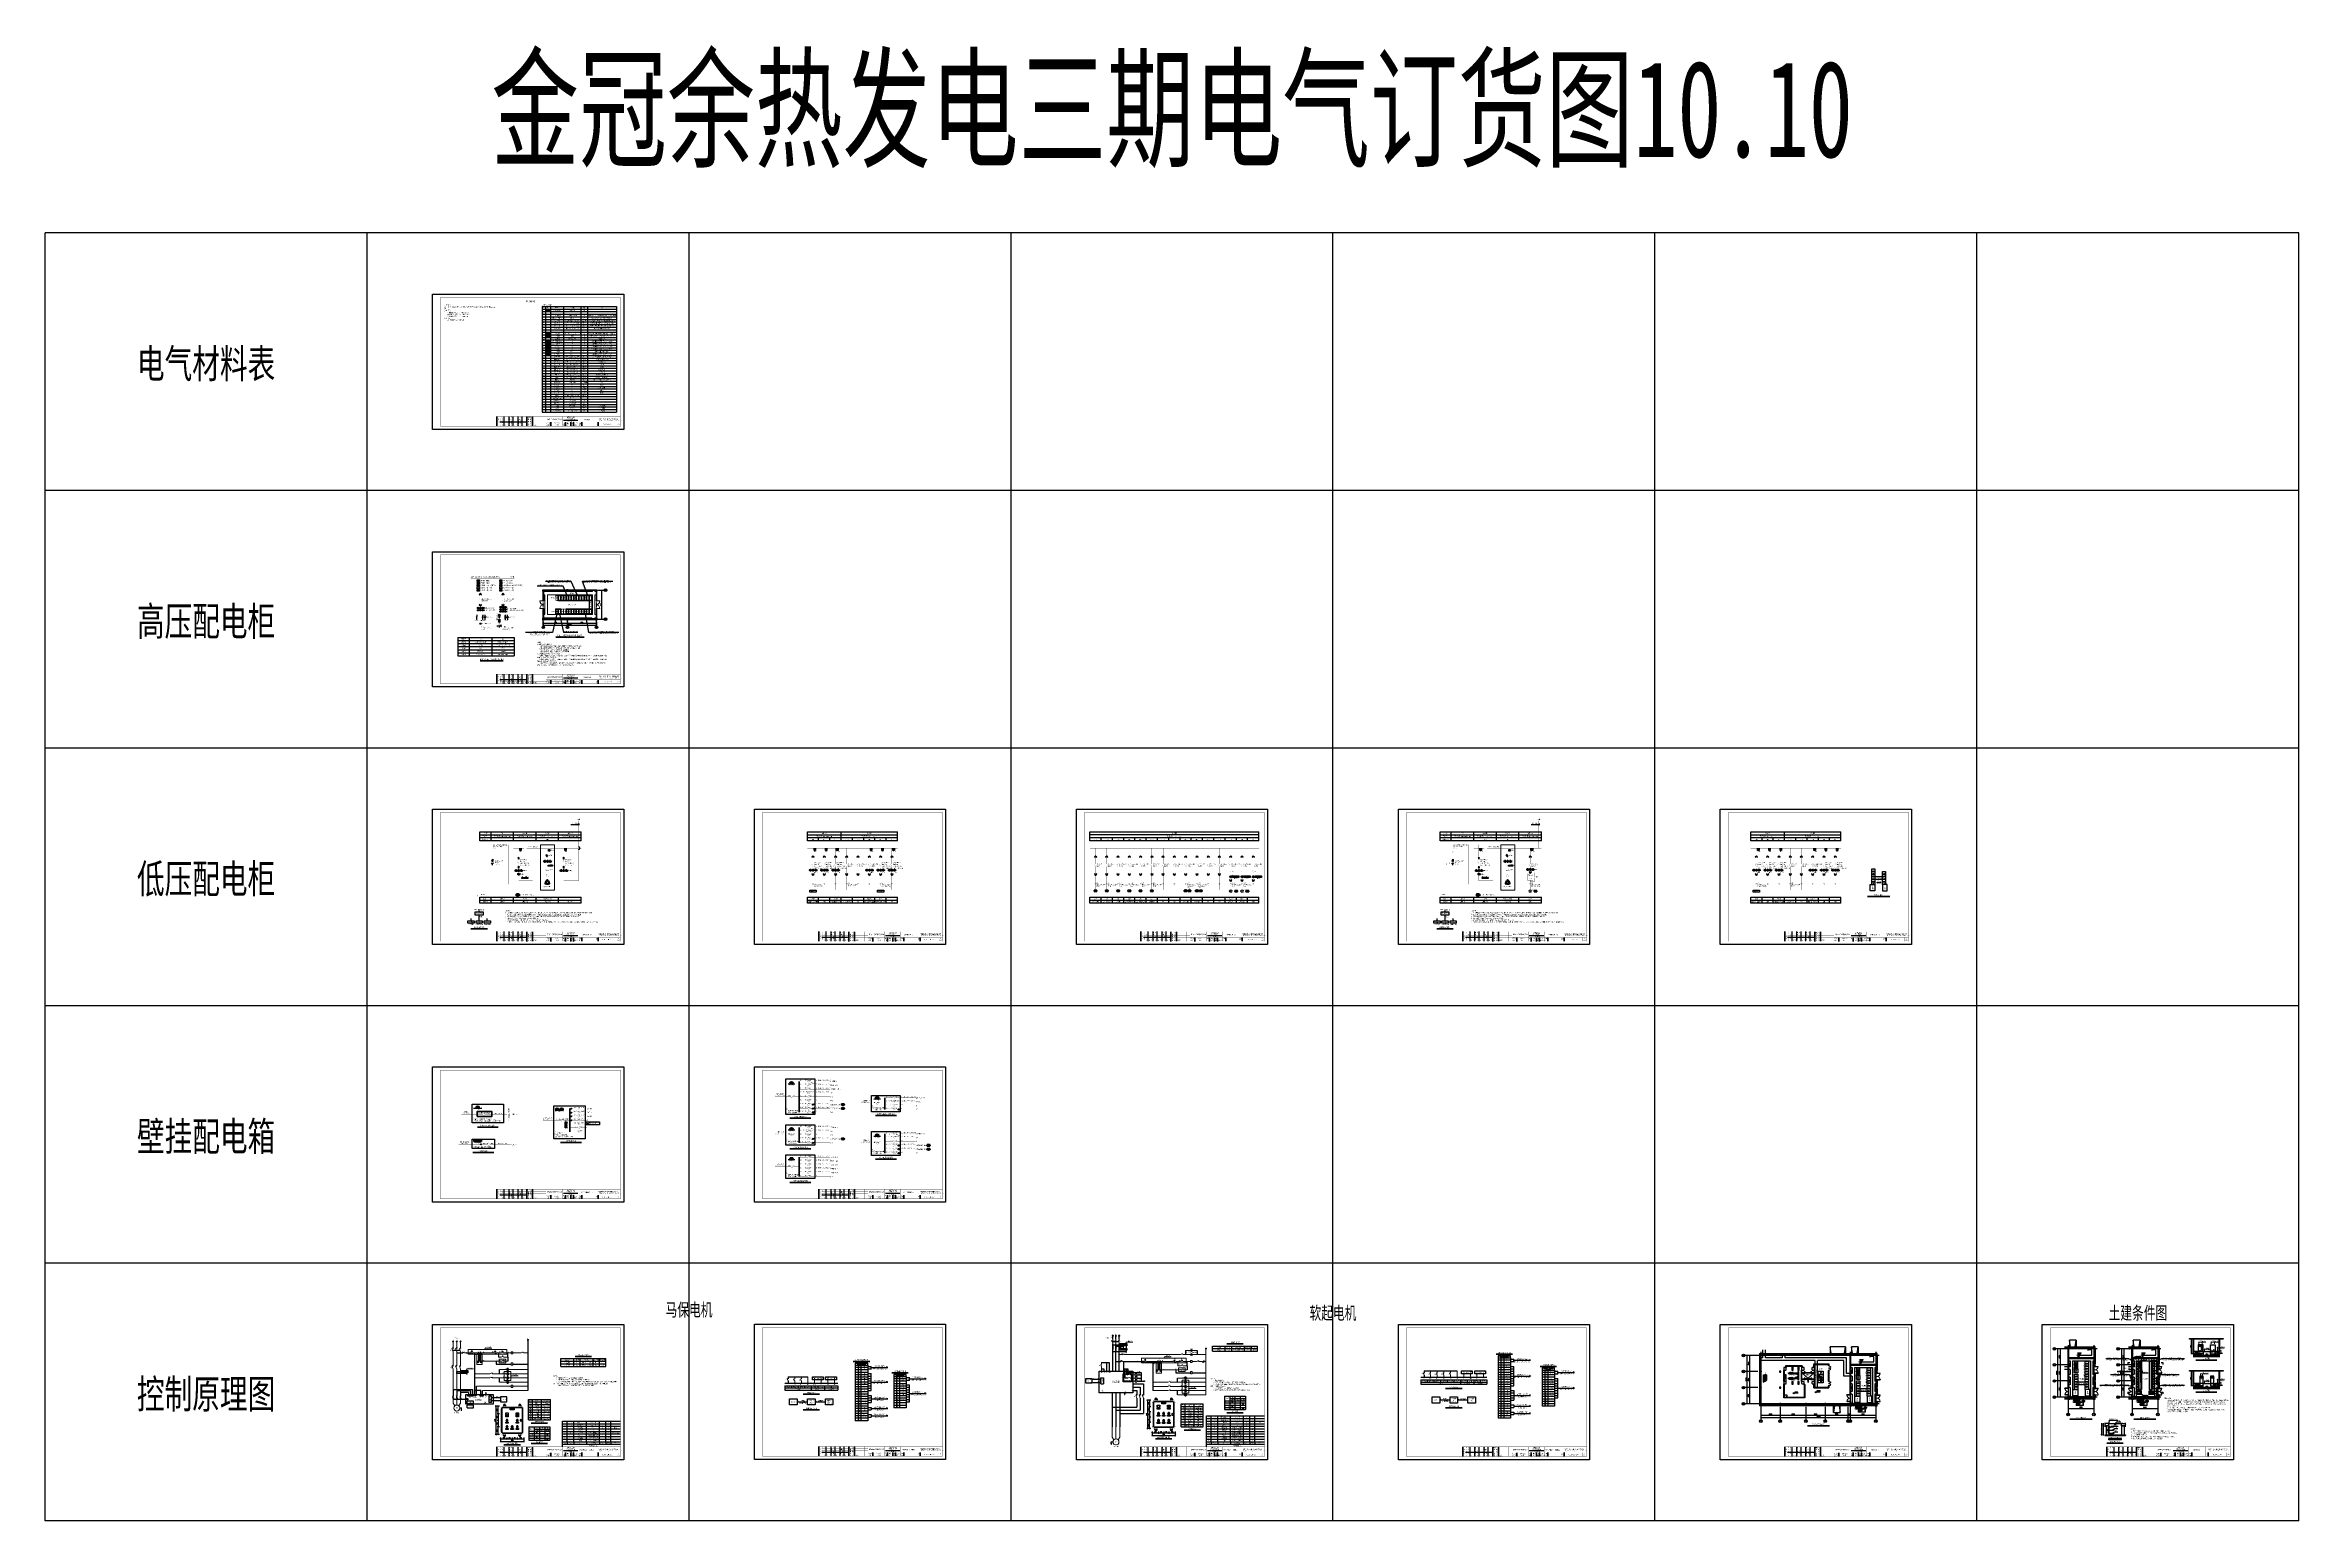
# Model space of a CAD drawing. Header units: millimetres. Extents: x -24326 to 675674, y 148048 to 606396.
import ezdxf
from ezdxf.enums import TextEntityAlignment as Align

# ---------------------------------------------------------------- set-up
doc = ezdxf.new("R2010")
doc.units = ezdxf.units.MM
for name, pattern in [('ACAD_ISO04W018', [5.49, 4.32, -0.54, 0.09, -0.54]), ('CENTER', [2, 1.25, -0.25, 0.25, -0.25]), ('DASHED', [0.75, 0.5, -0.25]), ('EB_DASH', [6, 3, -3]), ('EB_DASHDOT', [39, 30, -3, 3, -3]), ('常规', [20, 10, 0, 10]), ('接地线', [1460, 500, 500, -200, 60, -200])]:
    doc.linetypes.add(name, pattern=pattern)
for name, color, linetype in [('0-GREEN', 3, 'Continuous'), ('0-RED', 1, 'Continuous'), ('0-YELLOW', 2, 'Continuous'), ('1', 7, 'Continuous'), ('2细线层', 1, 'Continuous'), ('4', 1, 'Continuous'), ('4虚线层', 1, 'DASHED'), ('AXIS', 3, 'Continuous'), ('AXIS_TEXT', 7, 'Continuous'), ('BORDER', 7, 'Continuous'), ('BXT', 7, 'Continuous'), ('COLUMN', 9, 'Continuous'), ('D1', 4, 'Continuous'), ('DIM_ELEV', 3, 'Continuous'), ('DIM_SYMB', 3, 'Continuous'), ('DOOR_FIRE', 4, 'Continuous'), ('DOTE', 1, 'Continuous'), ('LEVL', 3, 'Continuous'), ('MX', 3, 'Continuous'), ('Prof', 2, 'Continuous'), ('PUB_SYMB', 3, 'Continuous'), ('PUB_TEXT', 7, 'Continuous'), ('STAIR', 2, 'Continuous'), ('TEXT', 4, 'Continuous'), ('THIN', 7, 'Continuous'), ('WALL', 9, 'Continuous'), ('WINDOW', 4, 'Continuous'), ('Y', 2, 'Continuous'), ('主蒸汽', 6, 'Continuous'), ('低压系统图', 7, 'Continuous'), ('动力平面导线层', 3, '常规'), ('动力平面设备层', 1, 'Continuous'), ('图框', 7, 'Continuous'), ('文字', 7, 'Continuous'), ('标注-照明', 7, 'Continuous'), ('水管道', 3, 'Continuous'), ('照明平面导线层', 3, 'Continuous'), ('照明平面设备层', 1, 'Continuous'), ('电气-接地设计-接地线', 3, '接地线'), ('电气-照明系统-设备', 7, 'Continuous'), ('电气说明', 7, 'Continuous'), ('电辅助1', 7, 'Continuous'), ('绘制实体层', 7, 'Continuous'), ('表格图框层', 7, 'Continuous'), ('设备', 6, 'Continuous'), ('高低压系统', 4, 'Continuous')]:
    doc.layers.add(name, color=color, linetype=linetype)
for name, color, linetype, lineweight in [('1轮廓实线层', 3, 'Continuous', 5), ('3中心线层', 1, 'CENTER', 20), ('_0', 7, 'Continuous', 25), ('CAXA0', 7, 'Continuous', 70), ('CAXA0层', 7, 'Continuous', 25), ('CAXA1', 1, 'EB_DASHDOT', 25), ('CAXA3', 7, 'Continuous', 25), ('ELEMENT', 3, 'Continuous', 30), ('SW', 8, 'Continuous', 20), ('中心线', 1, 'CENTER', 20), ('标注', 7, 'Continuous', 18), ('电气-照明-导线', 82, 'Continuous', 40)]:
    doc.layers.add(name, color=color, linetype=linetype, lineweight=lineweight)
doc.styles.add('_TCH_AXIS', font='COMPLEX', dxfattribs={"bigfont": 'GBCBIG'})
doc.styles.add('_TCH_DIM', font='SIMPLEX', dxfattribs={"bigfont": 'GBCBIG'})
doc.styles.add('_TCH_DIM_T3', font='SIMPLEX', dxfattribs={"width": 0.705882, "bigfont": 'GBCBIG'})
doc.styles.add('BcDimText', font='txt.shx', dxfattribs={"width": 0.667, "height": 250, "bigfont": 'hztxt.shx'})
doc.styles.add('COMPLEX', font='COMPLEX', dxfattribs={"bigfont": 'AllInOneBig.shx'})
doc.styles.add('DIM_FONT', font='SIMPLEX', dxfattribs={"width": 0.7, "bigfont": 'GBCBIG'})
doc.styles.add('EESLTYPE', font='TXT.shx')
doc.styles.add('HZ', font='simsun.ttf', dxfattribs={"width": 0.75})
doc.styles.add('HZ-XJF', font='simplex.shx', dxfattribs={"width": 0.6, "height": 220, "bigfont": 'hz-xjf.shx'})
doc.styles.get("Standard").update_dxf_attribs({"font": 'arial.ttf', "bigfont": 'hzdx.shx'})
doc.styles.add('图框', font='simsun.ttf')
doc.styles.add('标准', font='NSimSun.ttf', dxfattribs={"width": 0.667})
doc.styles.add('福鑫余热发电车间建筑图2025.6.27(冶金院校核修改图)$0$-TSSDCHNGBENOR', font='GBENOR.shx', dxfattribs={"bigfont": 'TSSDCHN.shx'})
doc.linetypes.add('组180_避雷线', pattern='A,1000,["X",EESLTYPE,S=200,R=-180,X=200,Y=100],500', length=1500)
doc.dimstyles.new('_TCH_ARCH&&100', dxfattribs={"dimtxt": 297.5, "dimasz": 100, "dimexe": 250, "dimexo": 300, "dimgap": 126.25, "dimtad": 1, "dimdec": 4, "dimzin": 0, "dimdsep": 46, "dimtxsty": '_TCH_DIM_T3', "dimblk": 'ARCHTICK', "dimcen": 0.09, "dimazin": 2, "dimtfac": 1, "dimtdec": 4, "dimtix": 1, "dimtmove": 2, "dimatfit": 3, "dimfxl": 1, "dimtolj": 1, "dimtzin": 0, "dimarcsym": 0})
doc.dimstyles.new('BC_DIMLFAC_Arch_100.0000_1.0000_1.0000_0_MM_0_1.5000', dxfattribs={"dimtxt": 250, "dimasz": 150, "dimexe": 125, "dimexo": 62.5, "dimgap": 62.5, "dimtad": 1, "dimdec": 4, "dimzin": 0, "dimdsep": 46, "dimtxsty": 'BcDimText', "dimblk": 'ARCHTICK', "dimcen": 250, "dimadec": 0, "dimazin": 0, "dimtfac": 1, "dimtdec": 4, "dimtix": 1, "dimtmove": 0, "dimatfit": 3, "dimfxl": 1, "dimtolj": 1, "dimtzin": 0, "dimarcsym": 0})
doc.dimstyles.new('BC_DIMLFAC_Arch_100.0000_1.0000_1.0000_0_MM_0_2.5000', dxfattribs={"dimtxt": 250, "dimasz": 250, "dimexe": 125, "dimexo": 62.5, "dimgap": 62.5, "dimtad": 1, "dimdec": 4, "dimzin": 0, "dimdsep": 46, "dimtxsty": 'BcDimText', "dimblk": 'OBLIQUE', "dimcen": 250, "dimadec": 0, "dimazin": 0, "dimtfac": 1, "dimtdec": 4, "dimtix": 1, "dimtmove": 0, "dimatfit": 3, "dimfxl": 1, "dimtolj": 1, "dimtzin": 0, "dimarcsym": 0})
doc.dimstyles.new('副本 DIM20', dxfattribs={"dimtxt": 300, "dimasz": 2, "dimexe": 250, "dimexo": 300, "dimgap": 150, "dimtad": 1, "dimdec": 4, "dimlfac": 0.05, "dimzin": 0, "dimdsep": 46, "dimtxsty": 'DIM_FONT', "dimblk1": '_DIMX', "dimblk2": '_DIMX', "dimsah": 1, "dimcen": 0.09, "dimadec": 0, "dimazin": 0, "dimtfac": 1, "dimtdec": 4, "dimtix": 1, "dimtmove": 2, "dimatfit": 3, "dimldrblk": '_DIMX', "dimfxl": 250, "dimtolj": 1, "dimtzin": 0, "dimarcsym": 0})

# ---------------------------------------------------------------- blocks, each defined once
blk = doc.blocks.new('CAXBLOCK3450', base_point=(3877917, 1739217))
at = {"linetype": 'Continuous', "lineweight": 25}
blk.add_hatch(color=0, dxfattribs=at).paths.add_polyline_path([(3877869, 1738805), (3877869, 1738097), (3877965, 1738097), (3877965, 1738805)], flags=0)
at = {"color": 0, "linetype": 'Continuous', "lineweight": 25}
for p, q in [((3877869, 1738805), (3877965, 1738805)), ((3877869, 1738097), (3877869, 1738805)), ((3877965, 1738097), (3877869, 1738097)), ((3877965, 1738805), (3877965, 1738097))]:
    blk.add_line(p, q, dxfattribs=at)
blk = doc.blocks.new('CAXBLOCK3449', base_point=(3877917, 1738097))
at = {"color": 0, "linetype": 'Continuous', "lineweight": 25}
blk.add_blockref('CAXBLOCK3450', (3877917, 1739217), dxfattribs=at)
blk = doc.blocks.new('CAXBLOCK3452', base_point=(3877917, 1739217))
at = {"linetype": 'Continuous', "lineweight": 25}
blk.add_hatch(color=0, dxfattribs=at).paths.add_polyline_path([(3877893, 1739217), (3877893, 1739057), (3877941, 1739057), (3877941, 1739217)], flags=0)
at = {"color": 0, "linetype": 'Continuous', "lineweight": 25}
for p, q in [((3877893, 1739217), (3877941, 1739217)), ((3877893, 1739057), (3877893, 1739217)), ((3877941, 1739057), (3877893, 1739057)), ((3877941, 1739217), (3877941, 1739057))]:
    blk.add_line(p, q, dxfattribs=at)
blk = doc.blocks.new('CAXBLOCK3451', base_point=(3877917, 1739057))
at = {"color": 0, "linetype": 'Continuous', "lineweight": 25}
blk.add_blockref('CAXBLOCK3452', (3877917, 1739217), dxfattribs=at)
blk = doc.blocks.new('CAXBLOCK3448', base_point=(3877917, 1739217))
at = {"color": 0, "linetype": 'Continuous', "lineweight": 25}
blk.add_arc((3877917, 1738718), 339, 0, 180, dxfattribs=at)
for name, p in [('CAXBLOCK3449', (3877917, 1738097)), ('CAXBLOCK3451', (3877917, 1739057))]:
    blk.add_blockref(name, p, dxfattribs=at)
blk = doc.blocks.new('CAXBLOCK3459', base_point=(3877917, 1736417))
at = {"linetype": 'Continuous', "lineweight": 25}
blk.add_hatch(color=0, dxfattribs=at).paths.add_polyline_path([(3877965, 1735709), (3877965, 1736417), (3877869, 1736417), (3877869, 1735709)], flags=0)
at = {"color": 0, "linetype": 'Continuous', "lineweight": 25}
for p, q in [((3877869, 1735709), (3877869, 1736417)), ((3877869, 1736417), (3877965, 1736417)), ((3877965, 1735709), (3877869, 1735709)), ((3877965, 1736417), (3877965, 1735709))]:
    blk.add_line(p, q, dxfattribs=at)
blk = doc.blocks.new('CAXBLOCK3458', base_point=(3877917, 1736417))
at = {"color": 0, "linetype": 'Continuous', "lineweight": 25}
blk.add_blockref('CAXBLOCK3459', (3877917, 1736417), dxfattribs=at)
blk = doc.blocks.new('CAXBLOCK3461', base_point=(3877917, 1736417))
at = {"linetype": 'Continuous', "lineweight": 25}
blk.add_hatch(color=0, dxfattribs=at).paths.add_polyline_path([(3877941, 1735297), (3877941, 1735457), (3877893, 1735457), (3877893, 1735297)], flags=0)
at = {"color": 0, "linetype": 'Continuous', "lineweight": 25}
for p, q in [((3877893, 1735297), (3877893, 1735457)), ((3877893, 1735457), (3877941, 1735457)), ((3877941, 1735297), (3877893, 1735297)), ((3877941, 1735457), (3877941, 1735297))]:
    blk.add_line(p, q, dxfattribs=at)
blk = doc.blocks.new('CAXBLOCK3460', base_point=(3877917, 1735457))
at = {"color": 0, "linetype": 'Continuous', "lineweight": 25}
blk.add_blockref('CAXBLOCK3461', (3877917, 1736417), dxfattribs=at)
blk = doc.blocks.new('CAXBLOCK3457', base_point=(3877917, 1736417))
at = {"color": 0, "linetype": 'Continuous', "lineweight": 25}
blk.add_arc((3877917, 1735797), 339, 180, 360, dxfattribs=at)
for name, p in [('CAXBLOCK3458', (3877917, 1736417)), ('CAXBLOCK3460', (3877917, 1735457))]:
    blk.add_blockref(name, p, dxfattribs=at)
blk = doc.blocks.new('KK')
at = {"layer": 'MX', "color": 3, "linetype": '常规', "lineweight": 25}
for p, q in [((-498, -143), (-378, 128)), ((-384, -143), (-264, 128)), ((313, -143), (432, 128)), ((426, -143), (546, 128)), ((1123, -143), (1243, 128)), ((1236, -143), (1356, 128)), ((-540, -8), (-270, -8)), ((270, -8), (540, -8)), ((1080, -8), (1351, -8))]:
    blk.add_line(p, q, dxfattribs=at)
for centre in [(-810, -8), (0, -8), (810, -8)]:
    blk.add_circle(centre, 270, dxfattribs=at)
at = {"layer": '动力平面导线层', "lineweight": -3, "ltscale": 100}
for p, q in [((-810, 417), (-810, -417)), ((0, 417), (0, -417)), ((810, 417), (810, -417))]:
    blk.add_line(p, q, dxfattribs=at)
blk = doc.blocks.new('$element$00000390')
at = {"const_width": 0.0233}
for points in [[(0, 0), (0, -0.38)], [(-0.25, -0.38), (0.25, -0.38)], [(-0.19, -0.5), (0.19, -0.5)], [(-0.06, -0.63), (0.06, -0.63)]]:
    blk.add_lwpolyline(points, dxfattribs=at)
blk.add_attdef('S', (0, 0), '', height=0.00000667)
blk = doc.blocks.new('JJ')
at = {"color": 3, "linetype": 'Continuous', "const_width": 32.4}
blk.add_lwpolyline([(0, -810), (-410, 0)], dxfattribs=at)
at = {"color": 3, "const_width": 30}
blk.add_lwpolyline([(-135, 0), (135, 0)], dxfattribs=at)
blk = doc.blocks.new('GHF')
at = {"layer": 'MX', "color": 3, "linetype": '常规', "lineweight": 25}
for p, q in [((270, 0), (540, 0)), ((313, -135), (432, 135)), ((426, -135), (546, 135))]:
    blk.add_line(p, q, dxfattribs=at)
blk.add_circle((0, 0), 270, dxfattribs=at)
at = {"layer": '动力平面导线层', "lineweight": -3, "ltscale": 100}
blk.add_line((0, 425), (0, -409), dxfattribs=at)
blk = doc.blocks.new('$element$00000532')
for points in [[(0, 0), (0, -0.28)], [(-0.1, -0.28), (0.1, -0.28), (0.1, -0.72), (-0.1, -0.72), (-0.1, -0.28)], [(0, -1), (0, -0.57)]]:
    blk.add_lwpolyline(points)
for points in [[(-0.03, -0.55), (0.03, -0.55), (0, -0.35), (0.03, -0.55)], [(0.03, -0.55), (0, -0.35), (-0.03, -0.55), (0.03, -0.55)], [(0, -0.37), (-0.03, -0.57), (0.03, -0.57), (0, -0.37)]]:
    blk.add_solid(points)
blk.add_attdef('S', (0, 0), '', height=0.00000667)
blk = doc.blocks.new('HFH')
at = {"color": 3, "linetype": 'Continuous', "const_width": 17.3}
for points in [[(-2085, -50), (-2085, 50)], [(-1999, -105), (-1999, 105)], [(-1917, -158), (-1917, 158)], [(-1653, 0), (-1917, 0)]]:
    blk.add_lwpolyline(points, dxfattribs=at)
at = {"color": 3}
blk.add_lwpolyline([(-1757, 162), (75, 162), (75, -164), (-1757, -164)], close=True, dxfattribs=at)
at = {"color": 3, "const_width": 13.3}
for points in [[(-717, 0), (-52, 0)], [(-621, 90), (-139, 90)], [(-621, -90), (-621, 90)], [(-139, -90), (-139, 90)], [(-621, -90), (-139, -90)]]:
    blk.add_lwpolyline(points, dxfattribs=at)
at = {"layer": 'ELEMENT', "linetype": 'ByBlock', "xscale": -1200, "yscale": 1200, "zscale": 1200, "rotation": 90}
blk.add_blockref('$element$00000532', (-1791, 0), dxfattribs=at)
blk = doc.blocks.new('FDSA')
at = {"color": 3}
blk.add_lwpolyline([(1355, -162), (-62, -162), (-62, 164), (1355, 164)], close=True, dxfattribs=at)
at = {"color": 3, "const_width": 13.3}
for points in [[(665, 0), (0, 0)], [(569, 90), (87, 90)], [(87, 90), (87, -90)], [(569, 90), (569, -90)], [(569, -90), (87, -90)]]:
    blk.add_lwpolyline(points, dxfattribs=at)
at = {"color": 3, "linetype": 'Continuous', "const_width": 17.3}
for points in [[(1298, 0), (1562, 0)], [(1562, 158), (1562, -158)], [(1644, 105), (1644, -105)], [(1730, 50), (1730, -50)]]:
    blk.add_lwpolyline(points, dxfattribs=at)
at = {"layer": 'ELEMENT', "linetype": 'ByBlock', "xscale": -1200, "yscale": 1200, "zscale": 1200, "rotation": 270}
blk.add_blockref('$element$00000532', (1562, 0), dxfattribs=at)
blk = doc.blocks.new('1107AA')
at = {"color": 3, "linetype": 'Continuous'}
for points, const_width in [([(0, -7.5), (-3.8, 0)], 0.3), ([(1.2, 1.2), (-1.2, -1.2)], 0.1), ([(-1.2, 1.2), (1.2, -1.2)], 0.1)]:
    blk.add_lwpolyline(points, dxfattribs=dict(at, const_width=const_width))
blk = doc.blocks.new('0208D')
at = {"color": 3, "linetype": 'Continuous', "const_width": 0.3}
blk.add_lwpolyline([(0, -7.5), (0, 0)], dxfattribs=at)
blk.add_lwpolyline([(0, -7.5), (2.5, -2.5), (-2.5, -2.5)], close=True, dxfattribs=at)
blk = doc.blocks.new('3')
at = {"layer": 'TEXT', "color": 7, "lineweight": 25, "style": 'HZ', "width": 0.75}
for s, height, p in [('铜陵有色设计研究院有限责任公司', 400, (221501, 249018)), ('Tongling Nonferrous Design and Research Institute Co.,Ltd.', 200, (221613, 248659))]:
    blk.add_text(s, height=height, dxfattribs=at).set_placement(p)
blk = doc.blocks.new('铜陵有色图签02')
at = {"layer": '图框', "linetype": 'Continuous', "lineweight": 50}
for p, q in [((-38401, 3003), (-38401, 1)), ((-29100, 3001), (-29100, 0))]:
    blk.add_line(p, q, dxfattribs=at)
at = {"layer": '图框', "color": 7, "linetype": 'Continuous', "lineweight": 25}
for p, q in [((-29100, 1201), (-37501, 1201)), ((-36201, 3010), (-36201, 9)), ((-34701, 3010), (-34701, 9)), ((-33401, 3017), (-33401, 16)), ((-31901, 3017), (-31901, 16)), ((-30601, 3017), (-30601, 16))]:
    blk.add_line(p, q, dxfattribs=at)
at = {"layer": '图框', "color": 7, "linetype": 'Continuous', "lineweight": 35}
for p, q in [((-27300, 3001), (-27300, 1)), ((-21600, 1197), (-21600, -3)), ((-17100, 1200), (-17100, 0)), ((-15450, 0), (-15450, 1200)), ((-14550, 1200), (-14550, 0)), ((-12000, 1201), (-12000, 1)), ((-6900, 1202), (-6900, 2))]:
    blk.add_line(p, q, dxfattribs=at)
at = {"layer": '图框', "lineweight": 25}
blk.add_line((-17723, 1830), (-13223, 1830), dxfattribs=at)
at = {"layer": '图框', "lineweight": 70, "const_width": 70}
blk.add_lwpolyline([(-17980, 3001), (0, 3001), (-38401, 3001)], dxfattribs=at)
at = {"layer": '图框', "linetype": 'Continuous', "lineweight": 70, "const_width": 70}
blk.add_lwpolyline([(-38401, 1), (0, 0)], dxfattribs=at)
at = {"layer": '图框', "color": 7, "linetype": 'Continuous', "lineweight": 25, "const_width": 25}
for points in [[(-37501, 3000), (-37501, 0)], [(-23100, 2401), (-37501, 2401)], [(-23100, 1801), (-37501, 1801)], [(-12900, 600), (-18000, 600), (-37501, 600)], [(-23100, 1201), (-29100, 1201)], [(-25800, 3001), (-25800, 1)], [(-24300, 3001), (-24300, 1)], [(-602, 943), (-932, 371), (-272, 371), (-602, 943)]]:
    blk.add_lwpolyline(points, dxfattribs=at)
at = {"layer": '图框', "linetype": 'Continuous', "lineweight": 50, "const_width": 50}
for points in [[(-23100, 3001), (-23100, 1)], [(-18000, 3000), (-18000, 0)]]:
    blk.add_lwpolyline(points, dxfattribs=at)
at = {"layer": '图框', "lineweight": 50, "const_width": 50}
for points in [[(-23100, 1200), (0, 1200)], [(-12900, 3001), (-12900, 1)], [(-7800, 3001), (-7800, 1)], [(0, 3000), (0, 0)]]:
    blk.add_lwpolyline(points, dxfattribs=at)
at = {"layer": '图框', "lineweight": 25, "const_width": 35}
blk.add_lwpolyline([(-17723, 1930), (-13223, 1930)], dxfattribs=at)
at = {"layer": '图框', "color": 7, "linetype": 'Continuous', "lineweight": 35, "const_width": 25}
blk.add_lwpolyline([(-1200, 1201), (-1200, 0)], dxfattribs=at)
at = {"layer": '图框', "lineweight": 25}
blk.add_blockref('3', (-228268, -246986), dxfattribs=at)
at = {"layer": 'TEXT', "color": 7, "lineweight": 25, "style": '标准', "width": 0.667}
for s, height, p in [('栏', 300, (-37942, 754)), ('签', 300, (-37942, 1404)), ('会', 300, (-37942, 2054)), ('采  矿', 300, (-36862, 754)), ('冶  炼', 300, (-36862, 1955)), ('总  图', 300, (-36862, 2555)), ('选  矿', 300, (-36862, 1355)), ('专  业', 300, (-36862, 170)), ('签  字', 300, (-35449, 170)), ('机  械', 300, (-34062, 761)), ('建  筑', 300, (-34062, 2562)), ('化  工', 300, (-34062, 1962)), ('专  业', 300, (-34062, 177)), ('暖  通', 300, (-34062, 1362)), ('签  字', 300, (-32649, 177)), ('给排水', 300, (-31262, 1962)), ('热  工', 300, (-31262, 2562)), ('专  业', 300, (-31262, 177)), ('电  气', 300, (-31262, 761)), ('自  控', 300, (-31262, 1362)), ('签  字', 300, (-29849, 177)), ('项目负责人', 350, (-28197, 2541)), ('校  对', 350, (-28197, 741)), ('设  计', 350, (-28197, 139)), ('审  定', 350, (-28197, 1941)), ('审  核', 350, (-28197, 1341)), ('项目编号', 350, (-22343, 730)), ('设计阶段', 350, (-22343, 130)), ('专业', 350, (-17559, 730)), ('图幅', 350, (-17559, 130)), ('比例', 350, (-15009, 730)), ('日期', 350, (-15009, 130)), ('所属', 350, (-12438, 730)), ('图号', 350, (-12438, 130)), ('图号', 350, (-7339, 495))]:
    blk.add_text(s, height=height, dxfattribs=at).set_placement(p, align=Align.CENTER)
blk = doc.blocks.new('HG')
at = {"layer": 'CAXA0', "color": 3, "linetype": 'Continuous', "lineweight": 0}
for p, q in [((0, 0), (-360, -360)), ((0, 0), (360, -360)), ((0, -250), (-360, -610)), ((0, -250), (360, -610))]:
    blk.add_line(p, q, dxfattribs=at)
blk = doc.blocks.new('PLA1')
at = {"color": 0, "linetype": 'ByBlock', "lineweight": -2}
for p, q in [((-500, 500), (-500, 0)), ((500, 500), (-500, 500)), ((-500, 0), (500, 0)), ((500, 0), (500, 500))]:
    blk.add_line(p, q, dxfattribs=at)
for p in [(-500, 250), (0, 500), (0, 0), (500, 250)]:
    blk.add_point(p, dxfattribs=at)
blk = doc.blocks.new('_ArchTick')
at = {"color": 0, "linetype": 'ByBlock', "const_width": 0.15}
blk.add_lwpolyline([(-0.5, -0.5), (0.5, 0.5)], dxfattribs=at)
blk = doc.blocks.new('*D53')
at = {"color": 0, "lineweight": -2}
for p, q in [((130416, 427258), (130416, 426739)), ((137916, 427258), (137916, 426739)), ((130416, 426864), (137916, 426864))]:
    blk.add_line(p, q, dxfattribs=at)
at = {"layer": 'Defpoints', "color": 0}
for p in [(130416, 427321), (137916, 427321), (137916, 426864)]:
    blk.add_point(p, dxfattribs=at)
at = {"color": 0, "lineweight": -2, "xscale": 150, "yscale": 150, "zscale": 150, "rotation": 180}
blk.add_blockref('_ArchTick', (130416, 426864), dxfattribs=at)
at = {"color": 0, "lineweight": -2, "xscale": 150, "yscale": 150, "zscale": 150}
blk.add_blockref('_ArchTick', (137916, 426864), dxfattribs=at)
at = {"color": 0, "insert": (134166, 427052), "char_height": 250, "attachment_point": 5, "style": 'BcDimText'}
blk.add_mtext('\\A1;7500', dxfattribs=at)
blk = doc.blocks.new('*D54')
at = {"color": 0, "lineweight": -2}
for p, q in [((137916, 427258), (137916, 426739)), ((146916, 427258), (146916, 426739)), ((137916, 426864), (146916, 426864))]:
    blk.add_line(p, q, dxfattribs=at)
at = {"layer": 'Defpoints', "color": 0}
for p in [(137916, 427321), (146916, 427321), (146916, 426864)]:
    blk.add_point(p, dxfattribs=at)
at = {"color": 0, "lineweight": -2, "xscale": 150, "yscale": 150, "zscale": 150, "rotation": 180}
blk.add_blockref('_ArchTick', (137916, 426864), dxfattribs=at)
at = {"color": 0, "lineweight": -2, "xscale": 150, "yscale": 150, "zscale": 150}
blk.add_blockref('_ArchTick', (146916, 426864), dxfattribs=at)
at = {"color": 0, "insert": (142416, 427052), "char_height": 250, "attachment_point": 5, "style": 'BcDimText'}
blk.add_mtext('\\A1;9000', dxfattribs=at)
blk = doc.blocks.new('*D55')
at = {"color": 0, "lineweight": -2}
for p, q in [((146916, 427013), (146916, 426144)), ((130416, 426950), (130416, 426144)), ((130416, 426269), (146916, 426269))]:
    blk.add_line(p, q, dxfattribs=at)
at = {"layer": 'Defpoints', "color": 0}
for p in [(130416, 427013), (146916, 427075), (146916, 426269)]:
    blk.add_point(p, dxfattribs=at)
at = {"color": 0, "lineweight": -2, "xscale": 150, "yscale": 150, "zscale": 150, "rotation": 180}
blk.add_blockref('_ArchTick', (130416, 426269), dxfattribs=at)
at = {"color": 0, "lineweight": -2, "xscale": 150, "yscale": 150, "zscale": 150}
blk.add_blockref('_ArchTick', (146916, 426269), dxfattribs=at)
at = {"color": 0, "insert": (138666, 426457), "char_height": 250, "attachment_point": 5, "style": 'BcDimText'}
blk.add_mtext('\\A1;16500', dxfattribs=at)
blk = doc.blocks.new('*D56')
at = {"color": 0, "lineweight": -2}
for p, q in [((148587, 437097), (148719, 437097)), ((148594, 428097), (148594, 437097)), ((148587, 428097), (148719, 428097))]:
    blk.add_line(p, q, dxfattribs=at)
at = {"layer": 'Defpoints', "color": 0}
for p in [(148524, 437097), (148594, 437097), (148524, 428097)]:
    blk.add_point(p, dxfattribs=at)
at = {"color": 0, "lineweight": -2, "xscale": 150, "yscale": 150, "zscale": 150}
for p, rotation in [((148594, 437097), 90), ((148594, 428097), 270)]:
    blk.add_blockref('_ArchTick', p, dxfattribs=dict(at, rotation=rotation))
at = {"color": 0, "insert": (148406, 432597), "char_height": 250, "attachment_point": 5, "rotation": 90, "style": 'BcDimText'}
blk.add_mtext('\\A1;9000', dxfattribs=at)
blk = doc.blocks.new('Q')
at = {"color": 4, "linetype": 'ByBlock', "lineweight": 30}
for p, q in [((0, 0), (0, -229)), ((-202, -229), (202, -229)), ((-202, -369), (202, -369)), ((-164, -1209), (164, -1209)), ((-126, -1291), (126, -1291)), ((-120, -647), (0, -767)), ((-120, -887), (0, -767)), ((-82, -1373), (82, -1373)), ((0, -369), (0, -597)), ((120, -647), (0, -767)), ((120, -887), (0, -767)), ((0, -1206), (0, -937))]:
    blk.add_line(p, q, dxfattribs=at)
at = {"color": 4, "lineweight": 30}
for major_axis, start_param, end_param in [((-120, 120), 3.9269908, 7.0685835), ((120, 120), 2.3561945, 5.4977871)]:
    blk.add_ellipse((0, -767), major_axis=major_axis, ratio=1, start_param=start_param, end_param=end_param, dxfattribs=at)
blk = doc.blocks.new('W')
blk.add_hatch(color=4).paths.add_polyline_path([(43, -596), (-43, -596), (0, -889)])
at = {"color": 4, "linetype": 'ByBlock', "lineweight": 30}
for p, q in [((0, -478), (0, 0)), ((-164, -1209), (164, -1209)), ((-126, -1291), (126, -1291)), ((-82, -1373), (82, -1373)), ((0, -1206), (0, -937))]:
    blk.add_line(p, q, dxfattribs=at)
at = {"color": 4}
for p, q in [((-43, -596), (0, -889)), ((0, -889), (43, -596))]:
    blk.add_line(p, q, dxfattribs=at)
at = {"color": 4, "const_width": 16.8}
blk.add_lwpolyline([(0, -596), (0, -478)], dxfattribs=at)
at = {"layer": '动力平面设备层', "color": 4, "lineweight": 30, "ltscale": 100}
blk.add_lwpolyline([(-96, -478), (96, -478), (96, -937), (-96, -937)], close=True, dxfattribs=at)
blk = doc.blocks.new('GF')
at = {"color": 4, "linetype": 'ByBlock', "lineweight": 30}
for p, q in [((0, 0), (0, -376)), ((-164, -1209), (164, -1209)), ((-150, -409), (0, -668)), ((-126, -1291), (126, -1291)), ((-101, -376), (101, -376)), ((-82, -1373), (82, -1373)), ((0, -1206), (0, -668))]:
    blk.add_line(p, q, dxfattribs=at)
blk = doc.blocks.new('GGF')
at = {"layer": '照明平面导线层', "color": 3, "linetype": '常规', "lineweight": 25, "ltscale": 2, "const_width": 30}
for points in [[(0, 0), (0, -365)], [(0, -1065), (-261, -402)], [(0, -365), (0, -544)], [(0, -1065), (0, -1429)]]:
    blk.add_lwpolyline(points, dxfattribs=at)
blk.add_lwpolyline([(0, -544, -1.1220072), (0, -365, -1.343832)], format="xyb", dxfattribs=at)
blk = doc.blocks.new('*U51')
at = {"layer": '1轮廓实线层'}
for p, q in [((0, 5), (-3.5, 11.1)), ((0, 10), (-0.9, 10.9)), ((0, 10), (-0.9, 9.1)), ((0, 15), (0, 10)), ((0, 10), (0.9, 10.9)), ((0, 10), (0.9, 9.1)), ((0, 5), (0, 0))]:
    blk.add_line(p, q, dxfattribs=at)
blk = doc.blocks.new('SYMB2_M_13')
for p, q in [((0, -1.2), (0, 0)), ((0, -2.5), (-1.3, -3.8)), ((0, -2.5), (1.3, -1.2)), ((0, -3.8), (0, -5))]:
    blk.add_line(p, q)
blk.add_circle((0, -2.5), 1.25)
blk = doc.blocks.new('_Oblique')
at = {"color": 0, "linetype": 'ByBlock', "lineweight": -2}
blk.add_line((-0.5, -0.5), (0.5, 0.5), dxfattribs=at)
blk = doc.blocks.new('*D72')
at = {"layer": '1', "color": 3, "linetype": 'ByBlock', "lineweight": -2}
for p, q in [((319130, 181914), (318484, 181914)), ((319130, 180314), (318484, 180314)), ((318734, 181914), (318734, 180314))]:
    blk.add_line(p, q, dxfattribs=at)
at = {"layer": 'Defpoints', "color": 0, "linetype": 'ByBlock'}
for p in [(318734, 180314), (319430, 181914), (319430, 180314)]:
    blk.add_point(p, dxfattribs=at)
at = {"layer": '1', "color": 3, "linetype": 'ByBlock', "lineweight": -2, "xscale": 250, "yscale": 250, "zscale": 250}
for p, rotation in [((318734, 181914), 90), ((318734, 180314), 270)]:
    blk.add_blockref('_Oblique', p, dxfattribs=dict(at, rotation=rotation))
at = {"layer": '1', "color": 7, "linetype": 'ByBlock', "insert": (318434, 181114), "char_height": 300, "attachment_point": 5, "rotation": 90, "style": 'DIM_FONT'}
blk.add_mtext('\\A1;80', dxfattribs=at)
blk = doc.blocks.new('_DIMX')
blk.add_line((-150, 0), (150, 0))
at = {"const_width": 50}
blk.add_lwpolyline([(-70, -70), (70, 70)], dxfattribs=at)
blk = doc.blocks.new('*D73')
at = {"layer": '1', "color": 3, "linetype": 'ByBlock', "lineweight": -2}
for p, q in [((318830, 185514), (317843, 185514)), ((318093, 185514), (318093, 176714)), ((318830, 176714), (317843, 176714))]:
    blk.add_line(p, q, dxfattribs=at)
at = {"layer": 'Defpoints', "color": 0, "linetype": 'ByBlock'}
for p in [(319130, 185514), (318093, 176714), (319130, 176714)]:
    blk.add_point(p, dxfattribs=at)
at = {"layer": '1', "color": 3, "linetype": 'ByBlock', "lineweight": -2, "xscale": 250, "yscale": 250, "zscale": 250}
for p, rotation in [((318093, 185514), 90), ((318093, 176714), 270)]:
    blk.add_blockref('_Oblique', p, dxfattribs=dict(at, rotation=rotation))
at = {"layer": '1', "color": 7, "linetype": 'ByBlock', "insert": (317793, 181114), "char_height": 300, "attachment_point": 5, "rotation": 90, "style": 'DIM_FONT'}
blk.add_mtext('\\A1;440', dxfattribs=at)
blk = doc.blocks.new('*D74')
at = {"layer": '1', "color": 3, "linetype": 'ByBlock', "lineweight": -2}
for p, q in [((319130, 185514), (318484, 185514)), ((319130, 183514), (318484, 183514)), ((318734, 185514), (318734, 183514))]:
    blk.add_line(p, q, dxfattribs=at)
at = {"layer": 'Defpoints', "color": 0, "linetype": 'ByBlock'}
for p in [(318734, 183514), (319430, 185514), (319430, 183514)]:
    blk.add_point(p, dxfattribs=at)
at = {"layer": '1', "color": 3, "linetype": 'ByBlock', "lineweight": -2, "xscale": 250, "yscale": 250, "zscale": 250}
for p, rotation in [((318734, 185514), 90), ((318734, 183514), 270)]:
    blk.add_blockref('_Oblique', p, dxfattribs=dict(at, rotation=rotation))
at = {"layer": '1', "color": 7, "linetype": 'ByBlock', "insert": (318434, 184514), "char_height": 300, "attachment_point": 5, "rotation": 90, "style": 'DIM_FONT'}
blk.add_mtext('\\A1;100', dxfattribs=at)
blk = doc.blocks.new('*D75')
at = {"layer": '1', "color": 3, "linetype": 'ByBlock', "lineweight": -2}
for p, q in [((318975, 183514), (318484, 183514)), ((318734, 181914), (318734, 183514)), ((318913, 181914), (318484, 181914))]:
    blk.add_line(p, q, dxfattribs=at)
at = {"layer": 'Defpoints', "color": 0, "linetype": 'ByBlock'}
for p in [(318734, 183514), (319275, 183514), (319213, 181914)]:
    blk.add_point(p, dxfattribs=at)
at = {"layer": '1', "color": 3, "linetype": 'ByBlock', "lineweight": -2, "xscale": 250, "yscale": 250, "zscale": 250}
for p, rotation in [((318734, 183514), 90), ((318734, 181914), 270)]:
    blk.add_blockref('_Oblique', p, dxfattribs=dict(at, rotation=rotation))
at = {"layer": '1', "color": 7, "linetype": 'ByBlock', "insert": (318434, 182714), "char_height": 300, "attachment_point": 5, "rotation": 90, "style": 'DIM_FONT'}
blk.add_mtext('\\A1;80', dxfattribs=at)
blk = doc.blocks.new('*D76')
at = {"layer": '1', "color": 3, "linetype": 'ByBlock', "lineweight": -2}
for p, q in [((323087, 175791), (323087, 175145)), ((323087, 175395), (324688, 175395)), ((324688, 175791), (324688, 175145))]:
    blk.add_line(p, q, dxfattribs=at)
at = {"layer": 'Defpoints', "color": 0, "linetype": 'ByBlock'}
for p in [(323087, 176091), (324688, 176091), (324688, 175395)]:
    blk.add_point(p, dxfattribs=at)
at = {"layer": '1', "color": 3, "linetype": 'ByBlock', "lineweight": -2, "xscale": 250, "yscale": 250, "zscale": 250, "rotation": 180}
blk.add_blockref('_Oblique', (323087, 175395), dxfattribs=at)
at = {"layer": '1', "color": 3, "linetype": 'ByBlock', "lineweight": -2, "xscale": 250, "yscale": 250, "zscale": 250}
blk.add_blockref('_Oblique', (324688, 175395), dxfattribs=at)
at = {"layer": '1', "color": 7, "linetype": 'ByBlock', "insert": (323888, 175695), "char_height": 300, "attachment_point": 5, "style": 'DIM_FONT'}
blk.add_mtext('\\A1;80', dxfattribs=at)
blk = doc.blocks.new('*D77')
at = {"layer": '1', "color": 3, "linetype": 'ByBlock', "lineweight": -2}
for p, q in [((324688, 175791), (324688, 175145)), ((324688, 175395), (326688, 175395)), ((326688, 175791), (326688, 175145))]:
    blk.add_line(p, q, dxfattribs=at)
at = {"layer": 'Defpoints', "color": 0, "linetype": 'ByBlock'}
for p in [(324688, 176091), (326688, 176091), (326688, 175395)]:
    blk.add_point(p, dxfattribs=at)
at = {"layer": '1', "color": 3, "linetype": 'ByBlock', "lineweight": -2, "xscale": 250, "yscale": 250, "zscale": 250, "rotation": 180}
blk.add_blockref('_Oblique', (324688, 175395), dxfattribs=at)
at = {"layer": '1', "color": 3, "linetype": 'ByBlock', "lineweight": -2, "xscale": 250, "yscale": 250, "zscale": 250}
blk.add_blockref('_Oblique', (326688, 175395), dxfattribs=at)
at = {"layer": '1', "color": 7, "linetype": 'ByBlock', "insert": (325688, 175695), "char_height": 300, "attachment_point": 5, "style": 'DIM_FONT'}
blk.add_mtext('\\A1;100', dxfattribs=at)
blk = doc.blocks.new('*D78')
at = {"layer": '1', "color": 3, "linetype": 'ByBlock', "lineweight": -2}
for p, q in [((319488, 175791), (319488, 174330)), ((326688, 175791), (326688, 174330)), ((319488, 174580), (326688, 174580))]:
    blk.add_line(p, q, dxfattribs=at)
at = {"layer": 'Defpoints', "color": 0, "linetype": 'ByBlock'}
for p in [(319488, 176091), (326688, 176091), (326688, 174580)]:
    blk.add_point(p, dxfattribs=at)
at = {"layer": '1', "color": 3, "linetype": 'ByBlock', "lineweight": -2, "xscale": 250, "yscale": 250, "zscale": 250, "rotation": 180}
blk.add_blockref('_Oblique', (319488, 174580), dxfattribs=at)
at = {"layer": '1', "color": 3, "linetype": 'ByBlock', "lineweight": -2, "xscale": 250, "yscale": 250, "zscale": 250}
blk.add_blockref('_Oblique', (326688, 174580), dxfattribs=at)
at = {"layer": '1', "color": 7, "linetype": 'ByBlock', "insert": (323088, 174880), "char_height": 300, "attachment_point": 5, "style": 'DIM_FONT'}
blk.add_mtext('\\A1;360', dxfattribs=at)
blk = doc.blocks.new('*D79')
at = {"layer": '1', "color": 3, "linetype": 'ByBlock', "lineweight": -2}
for p, q in [((319130, 178714), (318484, 178714)), ((319130, 176714), (318484, 176714)), ((318734, 176714), (318734, 178714))]:
    blk.add_line(p, q, dxfattribs=at)
at = {"layer": 'Defpoints', "color": 0, "linetype": 'ByBlock'}
for p in [(318734, 178714), (319430, 178714), (319430, 176714)]:
    blk.add_point(p, dxfattribs=at)
at = {"layer": '1', "color": 3, "linetype": 'ByBlock', "lineweight": -2, "xscale": 250, "yscale": 250, "zscale": 250}
for p, rotation in [((318734, 178714), 90), ((318734, 176714), 270)]:
    blk.add_blockref('_Oblique', p, dxfattribs=dict(at, rotation=rotation))
at = {"layer": '1', "color": 7, "linetype": 'ByBlock', "insert": (318434, 177714), "char_height": 300, "attachment_point": 5, "rotation": 90, "style": 'DIM_FONT'}
blk.add_mtext('\\A1;100', dxfattribs=at)
blk = doc.blocks.new('*D80')
at = {"layer": '1', "color": 3, "linetype": 'ByBlock', "lineweight": -2}
for p, q in [((318913, 180314), (318484, 180314)), ((318975, 178714), (318484, 178714)), ((318734, 180314), (318734, 178714))]:
    blk.add_line(p, q, dxfattribs=at)
at = {"layer": 'Defpoints', "color": 0, "linetype": 'ByBlock'}
for p in [(318734, 178714), (319213, 180314), (319275, 178714)]:
    blk.add_point(p, dxfattribs=at)
at = {"layer": '1', "color": 3, "linetype": 'ByBlock', "lineweight": -2, "xscale": 250, "yscale": 250, "zscale": 250}
for p, rotation in [((318734, 180314), 90), ((318734, 178714), 270)]:
    blk.add_blockref('_Oblique', p, dxfattribs=dict(at, rotation=rotation))
at = {"layer": '1', "color": 7, "linetype": 'ByBlock', "insert": (318434, 179514), "char_height": 300, "attachment_point": 5, "rotation": 90, "style": 'DIM_FONT'}
blk.add_mtext('\\A1;80', dxfattribs=at)
blk = doc.blocks.new('*D81')
at = {"layer": '1', "color": 3, "linetype": 'ByBlock', "lineweight": -2}
for p, q in [((319488, 175507), (319488, 175645)), ((319488, 175395), (321488, 175395)), ((321488, 175507), (321488, 175645))]:
    blk.add_line(p, q, dxfattribs=at)
at = {"layer": 'Defpoints', "color": 0, "linetype": 'ByBlock'}
for p in [(319488, 175207), (321488, 175395), (321488, 175207)]:
    blk.add_point(p, dxfattribs=at)
at = {"layer": '1', "color": 3, "linetype": 'ByBlock', "lineweight": -2, "xscale": 250, "yscale": 250, "zscale": 250, "rotation": 180}
blk.add_blockref('_Oblique', (319488, 175395), dxfattribs=at)
at = {"layer": '1', "color": 3, "linetype": 'ByBlock', "lineweight": -2, "xscale": 250, "yscale": 250, "zscale": 250}
blk.add_blockref('_Oblique', (321488, 175395), dxfattribs=at)
at = {"layer": '1', "color": 7, "linetype": 'ByBlock', "insert": (320488, 175695), "char_height": 300, "attachment_point": 5, "style": 'DIM_FONT'}
blk.add_mtext('\\A1;100', dxfattribs=at)
blk = doc.blocks.new('*D82')
at = {"layer": '1', "color": 3, "linetype": 'ByBlock', "lineweight": -2}
for p, q in [((321486, 175791), (321486, 175145)), ((321486, 175395), (323087, 175395)), ((323087, 175791), (323087, 175145))]:
    blk.add_line(p, q, dxfattribs=at)
at = {"layer": 'Defpoints', "color": 0, "linetype": 'ByBlock'}
for p in [(321486, 176091), (323087, 176091), (323087, 175395)]:
    blk.add_point(p, dxfattribs=at)
at = {"layer": '1', "color": 3, "linetype": 'ByBlock', "lineweight": -2, "xscale": 250, "yscale": 250, "zscale": 250, "rotation": 180}
blk.add_blockref('_Oblique', (321486, 175395), dxfattribs=at)
at = {"layer": '1', "color": 3, "linetype": 'ByBlock', "lineweight": -2, "xscale": 250, "yscale": 250, "zscale": 250}
blk.add_blockref('_Oblique', (323087, 175395), dxfattribs=at)
at = {"layer": '1', "color": 7, "linetype": 'ByBlock', "insert": (322286, 175695), "char_height": 300, "attachment_point": 5, "style": 'DIM_FONT'}
blk.add_mtext('\\A1;80', dxfattribs=at)
blk = doc.blocks.new('*U57')
at = {"layer": '1轮廓实线层'}
for p, q in [((0, 5), (-3.5, 11.1)), ((0, 10), (-0.9, 10.9)), ((0, 10), (-0.9, 9.1)), ((0, 15), (0, 10)), ((0, 10), (0.9, 10.9)), ((0, 10), (0.9, 9.1)), ((0, 5), (0, 0))]:
    blk.add_line(p, q, dxfattribs=at)
blk = doc.blocks.new('*D62')
at = {"layer": '1', "color": 3, "linetype": 'ByBlock', "lineweight": -2}
for p, q in [((116455, 183659), (115468, 183659)), ((115718, 183659), (115718, 174859)), ((116455, 174859), (115468, 174859))]:
    blk.add_line(p, q, dxfattribs=at)
at = {"layer": 'Defpoints', "color": 0, "linetype": 'ByBlock'}
for p in [(116755, 183659), (115718, 174859), (116755, 174859)]:
    blk.add_point(p, dxfattribs=at)
at = {"layer": '1', "color": 3, "linetype": 'ByBlock', "lineweight": -2, "xscale": 250, "yscale": 250, "zscale": 250}
for p, rotation in [((115718, 183659), 90), ((115718, 174859), 270)]:
    blk.add_blockref('_Oblique', p, dxfattribs=dict(at, rotation=rotation))
at = {"layer": '1', "color": 7, "linetype": 'ByBlock', "insert": (115418, 179259), "char_height": 300, "attachment_point": 5, "rotation": 90, "style": 'DIM_FONT'}
blk.add_mtext('\\A1;440', dxfattribs=at)
blk = doc.blocks.new('*D63')
at = {"layer": '1', "color": 3, "linetype": 'ByBlock', "lineweight": -2}
for p, q in [((116836, 177259), (116132, 177259)), ((116382, 174859), (116382, 177259)), ((116778, 174859), (116132, 174859))]:
    blk.add_line(p, q, dxfattribs=at)
at = {"layer": 'Defpoints', "color": 0, "linetype": 'ByBlock'}
for p in [(116382, 177259), (117136, 177259), (117078, 174859)]:
    blk.add_point(p, dxfattribs=at)
at = {"layer": '1', "color": 3, "linetype": 'ByBlock', "lineweight": -2, "xscale": 250, "yscale": 250, "zscale": 250}
for p, rotation in [((116382, 177259), 90), ((116382, 174859), 270)]:
    blk.add_blockref('_Oblique', p, dxfattribs=dict(at, rotation=rotation))
at = {"layer": '1', "color": 7, "linetype": 'ByBlock', "insert": (116082, 176059), "char_height": 300, "attachment_point": 5, "rotation": 90, "style": 'DIM_FONT'}
blk.add_mtext('\\A1;120', dxfattribs=at)
blk = doc.blocks.new('*D64')
at = {"layer": '1', "color": 3, "linetype": 'ByBlock', "lineweight": -2}
for p, q in [((116561, 179259), (116132, 179259)), ((116623, 177259), (116132, 177259)), ((116382, 179259), (116382, 177259))]:
    blk.add_line(p, q, dxfattribs=at)
at = {"layer": 'Defpoints', "color": 0, "linetype": 'ByBlock'}
for p in [(116382, 177259), (116861, 179259), (116923, 177259)]:
    blk.add_point(p, dxfattribs=at)
at = {"layer": '1', "color": 3, "linetype": 'ByBlock', "lineweight": -2, "xscale": 250, "yscale": 250, "zscale": 250}
for p, rotation in [((116382, 179259), 90), ((116382, 177259), 270)]:
    blk.add_blockref('_Oblique', p, dxfattribs=dict(at, rotation=rotation))
at = {"layer": '1', "color": 7, "linetype": 'ByBlock', "insert": (116082, 178259), "char_height": 300, "attachment_point": 5, "rotation": 90, "style": 'DIM_FONT'}
blk.add_mtext('\\A1;100', dxfattribs=at)
blk = doc.blocks.new('*D65')
at = {"layer": '1', "color": 3, "linetype": 'ByBlock', "lineweight": -2}
for p, q in [((116561, 181259), (116132, 181259)), ((116623, 179259), (116132, 179259)), ((116382, 181259), (116382, 179259))]:
    blk.add_line(p, q, dxfattribs=at)
at = {"layer": 'Defpoints', "color": 0, "linetype": 'ByBlock'}
for p in [(116382, 179259), (116861, 181259), (116923, 179259)]:
    blk.add_point(p, dxfattribs=at)
at = {"layer": '1', "color": 3, "linetype": 'ByBlock', "lineweight": -2, "xscale": 250, "yscale": 250, "zscale": 250}
for p, rotation in [((116382, 181259), 90), ((116382, 179259), 270)]:
    blk.add_blockref('_Oblique', p, dxfattribs=dict(at, rotation=rotation))
at = {"layer": '1', "color": 7, "linetype": 'ByBlock', "insert": (116082, 180259), "char_height": 300, "attachment_point": 5, "rotation": 90, "style": 'DIM_FONT'}
blk.add_mtext('\\A1;100', dxfattribs=at)
blk = doc.blocks.new('*D66')
at = {"layer": '1', "color": 3, "linetype": 'ByBlock', "lineweight": -2}
for p, q in [((116836, 183659), (116132, 183659)), ((116382, 181259), (116382, 183659)), ((116778, 181259), (116132, 181259))]:
    blk.add_line(p, q, dxfattribs=at)
at = {"layer": 'Defpoints', "color": 0, "linetype": 'ByBlock'}
for p in [(116382, 183659), (117136, 183659), (117078, 181259)]:
    blk.add_point(p, dxfattribs=at)
at = {"layer": '1', "color": 3, "linetype": 'ByBlock', "lineweight": -2, "xscale": 250, "yscale": 250, "zscale": 250}
for p, rotation in [((116382, 183659), 90), ((116382, 181259), 270)]:
    blk.add_blockref('_Oblique', p, dxfattribs=dict(at, rotation=rotation))
at = {"layer": '1', "color": 7, "linetype": 'ByBlock', "insert": (116082, 182459), "char_height": 300, "attachment_point": 5, "rotation": 90, "style": 'DIM_FONT'}
blk.add_mtext('\\A1;120', dxfattribs=at)
blk = doc.blocks.new('*D67')
at = {"layer": '1', "color": 3, "linetype": 'ByBlock', "lineweight": -2}
for p, q in [((120735, 173936), (120735, 173290)), ((120735, 173540), (122336, 173540)), ((122336, 173936), (122336, 173290))]:
    blk.add_line(p, q, dxfattribs=at)
at = {"layer": 'Defpoints', "color": 0, "linetype": 'ByBlock'}
for p in [(120735, 174236), (122336, 174236), (122336, 173540)]:
    blk.add_point(p, dxfattribs=at)
at = {"layer": '1', "color": 3, "linetype": 'ByBlock', "lineweight": -2, "xscale": 250, "yscale": 250, "zscale": 250, "rotation": 180}
blk.add_blockref('_Oblique', (120735, 173540), dxfattribs=at)
at = {"layer": '1', "color": 3, "linetype": 'ByBlock', "lineweight": -2, "xscale": 250, "yscale": 250, "zscale": 250}
blk.add_blockref('_Oblique', (122336, 173540), dxfattribs=at)
at = {"layer": '1', "color": 7, "linetype": 'ByBlock', "insert": (121536, 173840), "char_height": 300, "attachment_point": 5, "style": 'DIM_FONT'}
blk.add_mtext('\\A1;80', dxfattribs=at)
blk = doc.blocks.new('*D68')
at = {"layer": '1', "color": 3, "linetype": 'ByBlock', "lineweight": -2}
for p, q in [((122336, 173936), (122336, 173290)), ((122336, 173540), (124336, 173540)), ((124336, 173936), (124336, 173290))]:
    blk.add_line(p, q, dxfattribs=at)
at = {"layer": 'Defpoints', "color": 0, "linetype": 'ByBlock'}
for p in [(122336, 174236), (124336, 174236), (124336, 173540)]:
    blk.add_point(p, dxfattribs=at)
at = {"layer": '1', "color": 3, "linetype": 'ByBlock', "lineweight": -2, "xscale": 250, "yscale": 250, "zscale": 250, "rotation": 180}
blk.add_blockref('_Oblique', (122336, 173540), dxfattribs=at)
at = {"layer": '1', "color": 3, "linetype": 'ByBlock', "lineweight": -2, "xscale": 250, "yscale": 250, "zscale": 250}
blk.add_blockref('_Oblique', (124336, 173540), dxfattribs=at)
at = {"layer": '1', "color": 7, "linetype": 'ByBlock', "insert": (123336, 173840), "char_height": 300, "attachment_point": 5, "style": 'DIM_FONT'}
blk.add_mtext('\\A1;100', dxfattribs=at)
blk = doc.blocks.new('*D69')
at = {"layer": '1', "color": 3, "linetype": 'ByBlock', "lineweight": -2}
for p, q in [((117136, 173936), (117136, 172475)), ((117136, 172725), (124336, 172725)), ((124336, 173936), (124336, 172475))]:
    blk.add_line(p, q, dxfattribs=at)
at = {"layer": 'Defpoints', "color": 0, "linetype": 'ByBlock'}
for p in [(117136, 174236), (124336, 174236), (124336, 172725)]:
    blk.add_point(p, dxfattribs=at)
at = {"layer": '1', "color": 3, "linetype": 'ByBlock', "lineweight": -2, "xscale": 250, "yscale": 250, "zscale": 250, "rotation": 180}
blk.add_blockref('_Oblique', (117136, 172725), dxfattribs=at)
at = {"layer": '1', "color": 3, "linetype": 'ByBlock', "lineweight": -2, "xscale": 250, "yscale": 250, "zscale": 250}
blk.add_blockref('_Oblique', (124336, 172725), dxfattribs=at)
at = {"layer": '1', "color": 7, "linetype": 'ByBlock', "insert": (120736, 173025), "char_height": 300, "attachment_point": 5, "style": 'DIM_FONT'}
blk.add_mtext('\\A1;360', dxfattribs=at)
blk = doc.blocks.new('*D70')
at = {"layer": '1', "color": 3, "linetype": 'ByBlock', "lineweight": -2}
for p, q in [((117136, 173653), (117136, 173790)), ((117136, 173540), (119136, 173540)), ((119136, 173653), (119136, 173790))]:
    blk.add_line(p, q, dxfattribs=at)
at = {"layer": 'Defpoints', "color": 0, "linetype": 'ByBlock'}
for p in [(117136, 173353), (119136, 173540), (119136, 173353)]:
    blk.add_point(p, dxfattribs=at)
at = {"layer": '1', "color": 3, "linetype": 'ByBlock', "lineweight": -2, "xscale": 250, "yscale": 250, "zscale": 250, "rotation": 180}
blk.add_blockref('_Oblique', (117136, 173540), dxfattribs=at)
at = {"layer": '1', "color": 3, "linetype": 'ByBlock', "lineweight": -2, "xscale": 250, "yscale": 250, "zscale": 250}
blk.add_blockref('_Oblique', (119136, 173540), dxfattribs=at)
at = {"layer": '1', "color": 7, "linetype": 'ByBlock', "insert": (118136, 173840), "char_height": 300, "attachment_point": 5, "style": 'DIM_FONT'}
blk.add_mtext('\\A1;100', dxfattribs=at)
blk = doc.blocks.new('*D71')
at = {"layer": '1', "color": 3, "linetype": 'ByBlock', "lineweight": -2}
for p, q in [((119134, 173936), (119134, 173290)), ((119134, 173540), (120735, 173540)), ((120735, 173936), (120735, 173290))]:
    blk.add_line(p, q, dxfattribs=at)
at = {"layer": 'Defpoints', "color": 0, "linetype": 'ByBlock'}
for p in [(119134, 174236), (120735, 174236), (120735, 173540)]:
    blk.add_point(p, dxfattribs=at)
at = {"layer": '1', "color": 3, "linetype": 'ByBlock', "lineweight": -2, "xscale": 250, "yscale": 250, "zscale": 250, "rotation": 180}
blk.add_blockref('_Oblique', (119134, 173540), dxfattribs=at)
at = {"layer": '1', "color": 3, "linetype": 'ByBlock', "lineweight": -2, "xscale": 250, "yscale": 250, "zscale": 250}
blk.add_blockref('_Oblique', (120735, 173540), dxfattribs=at)
at = {"layer": '1', "color": 7, "linetype": 'ByBlock', "insert": (119934, 173840), "char_height": 300, "attachment_point": 5, "style": 'DIM_FONT'}
blk.add_mtext('\\A1;80', dxfattribs=at)
blk = doc.blocks.new('DYDQ0201')
at = {"color": 0}
for points, const_width in [([(0, 0), (0, -3.8)], 0.3), ([(0, -11.2), (-3.1, -4.1)], 0.5), ([(0.9, -4.6), (-0.9, -2.9)], 0.5), ([(-0.9, -4.6), (0.9, -2.9)], 0.5), ([(0, -11.2), (0, -15)], 0.3)]:
    blk.add_lwpolyline(points, dxfattribs=dict(at, const_width=const_width))
blk = doc.blocks.new('LHB1')
at = {"color": 0, "linetype": 'ByBlock', "lineweight": -2}
for points, const_width in [([(4, 0), (0, 0)], 0.4), ([(3.353, -0.647), (4.647, 0.647)], 0.25), ([(4.647, -0.647), (3.353, 0.647)], 0.25), ([(10, 0), (4, -2)], 0.25), ([(10, 0), (13, 0)], 0.4)]:
    blk.add_lwpolyline(points, dxfattribs=dict(at, const_width=const_width))
at = {"color": 0, "linetype": 'ByBlock', "lineweight": -2, "const_width": 0.25}
blk.add_lwpolyline([(7.75, -1, 1), (6.25, -1, 1), (7.75, -1)], format="xyb", dxfattribs=at)
blk = doc.blocks.new('_ARROW')
blk.add_solid([(0, 0), (-1, 0.1), (-1, -0.1)])
blk = doc.blocks.new('_AXISO')
blk.add_circle((0, 0), 0.5)
at = {"layer": 'AXIS_TEXT', "style": 'COMPLEX', "width": 1.041667}
blk.add_attdef('A', text='', height=0.56, dxfattribs=at).set_placement((-0.25, -0.28), (0.25, -0.28), align=Align.FIT)
blk = doc.blocks.new('*D98')
at = {"layer": 'AXIS', "color": 0, "lineweight": -2}
for p, q in [((507289, 189433), (504839, 189433)), ((505089, 184433), (505089, 189433)), ((507289, 184433), (504839, 184433))]:
    blk.add_line(p, q, dxfattribs=at)
at = {"layer": 'Defpoints', "color": 0}
for p in [(505089, 189433), (507589, 189433), (507589, 184433)]:
    blk.add_point(p, dxfattribs=at)
at = {"layer": 'AXIS', "color": 0, "lineweight": -2, "xscale": 100, "yscale": 100, "zscale": 100}
for p, rotation in [((505089, 189433), 90), ((505089, 184433), 270)]:
    blk.add_blockref('_ArchTick', p, dxfattribs=dict(at, rotation=rotation))
at = {"layer": 'AXIS', "color": 7, "insert": (504814, 186933), "char_height": 297.5, "attachment_point": 5, "rotation": 90, "style": '_TCH_DIM_T3'}
blk.add_mtext('\\A1;5000', dxfattribs=at)
blk = doc.blocks.new('*D99')
at = {"layer": 'AXIS', "color": 0, "lineweight": -2}
for p, q in [((507289, 194433), (504839, 194433)), ((507289, 189433), (504839, 189433)), ((505089, 189433), (505089, 194433))]:
    blk.add_line(p, q, dxfattribs=at)
at = {"layer": 'Defpoints', "color": 0}
for p in [(505089, 194433), (507589, 194433), (507589, 189433)]:
    blk.add_point(p, dxfattribs=at)
at = {"layer": 'AXIS', "color": 0, "lineweight": -2, "xscale": 100, "yscale": 100, "zscale": 100}
for p, rotation in [((505089, 194433), 90), ((505089, 189433), 270)]:
    blk.add_blockref('_ArchTick', p, dxfattribs=dict(at, rotation=rotation))
at = {"layer": 'AXIS', "color": 7, "insert": (504814, 191933), "char_height": 297.5, "attachment_point": 5, "rotation": 90, "style": '_TCH_DIM_T3'}
blk.add_mtext('\\A1;5000', dxfattribs=at)
blk = doc.blocks.new('*D100')
at = {"layer": 'AXIS', "color": 0, "lineweight": -2}
for p, q in [((507289, 199433), (504839, 199433)), ((505089, 194433), (505089, 199433)), ((507289, 194433), (504839, 194433))]:
    blk.add_line(p, q, dxfattribs=at)
at = {"layer": 'Defpoints', "color": 0}
for p in [(505089, 199433), (507589, 199433), (507589, 194433)]:
    blk.add_point(p, dxfattribs=at)
at = {"layer": 'AXIS', "color": 0, "lineweight": -2, "xscale": 100, "yscale": 100, "zscale": 100}
for p, rotation in [((505089, 199433), 90), ((505089, 194433), 270)]:
    blk.add_blockref('_ArchTick', p, dxfattribs=dict(at, rotation=rotation))
at = {"layer": 'AXIS', "color": 7, "insert": (504814, 196933), "char_height": 297.5, "attachment_point": 5, "rotation": 90, "style": '_TCH_DIM_T3'}
blk.add_mtext('\\A1;5000', dxfattribs=at)
blk = doc.blocks.new('*D101')
at = {"layer": 'AXIS', "color": 0, "lineweight": -2}
for p, q in [((507289, 199433), (504039, 199433)), ((504289, 184433), (504289, 199433)), ((507289, 184433), (504039, 184433))]:
    blk.add_line(p, q, dxfattribs=at)
at = {"layer": 'Defpoints', "color": 0}
for p in [(504289, 199433), (507589, 199433), (507589, 184433)]:
    blk.add_point(p, dxfattribs=at)
at = {"layer": 'AXIS', "color": 0, "lineweight": -2, "xscale": 100, "yscale": 100, "zscale": 100}
for p, rotation in [((504289, 199433), 90), ((504289, 184433), 270)]:
    blk.add_blockref('_ArchTick', p, dxfattribs=dict(at, rotation=rotation))
at = {"layer": 'AXIS', "color": 7, "insert": (504014, 191933), "char_height": 297.5, "attachment_point": 5, "rotation": 90, "style": '_TCH_DIM_T3'}
blk.add_mtext('\\A1;15000', dxfattribs=at)
blk = doc.blocks.new('*D102')
at = {"layer": 'AXIS', "color": 0, "lineweight": -2}
for p, q in [((508564, 183133), (508564, 180683)), ((514564, 183133), (514564, 180683)), ((508564, 180933), (514564, 180933))]:
    blk.add_line(p, q, dxfattribs=at)
at = {"layer": 'Defpoints', "color": 0}
for p in [(508564, 183433), (514564, 183433), (514564, 180933)]:
    blk.add_point(p, dxfattribs=at)
at = {"layer": 'AXIS', "color": 0, "lineweight": -2, "xscale": 100, "yscale": 100, "zscale": 100, "rotation": 180}
blk.add_blockref('_ArchTick', (508564, 180933), dxfattribs=at)
at = {"layer": 'AXIS', "color": 0, "lineweight": -2, "xscale": 100, "yscale": 100, "zscale": 100}
blk.add_blockref('_ArchTick', (514564, 180933), dxfattribs=at)
at = {"layer": 'AXIS', "color": 7, "insert": (511564, 181208), "char_height": 297.5, "attachment_point": 5, "style": '_TCH_DIM_T3'}
blk.add_mtext('\\A1;6000', dxfattribs=at)
blk = doc.blocks.new('*D103')
at = {"layer": 'AXIS', "color": 0, "lineweight": -2}
for p, q in [((514564, 183133), (514564, 180683)), ((522564, 183133), (522564, 180683)), ((514564, 180933), (522564, 180933))]:
    blk.add_line(p, q, dxfattribs=at)
at = {"layer": 'Defpoints', "color": 0}
for p in [(514564, 183433), (522564, 183433), (522564, 180933)]:
    blk.add_point(p, dxfattribs=at)
at = {"layer": 'AXIS', "color": 0, "lineweight": -2, "xscale": 100, "yscale": 100, "zscale": 100, "rotation": 180}
blk.add_blockref('_ArchTick', (514564, 180933), dxfattribs=at)
at = {"layer": 'AXIS', "color": 0, "lineweight": -2, "xscale": 100, "yscale": 100, "zscale": 100}
blk.add_blockref('_ArchTick', (522564, 180933), dxfattribs=at)
at = {"layer": 'AXIS', "color": 7, "insert": (518564, 181208), "char_height": 297.5, "attachment_point": 5, "style": '_TCH_DIM_T3'}
blk.add_mtext('\\A1;8000', dxfattribs=at)
blk = doc.blocks.new('*D104')
at = {"layer": 'AXIS', "color": 0, "lineweight": -2}
for p, q in [((522564, 183133), (522564, 180683)), ((528564, 183133), (528564, 180683)), ((522564, 180933), (528564, 180933))]:
    blk.add_line(p, q, dxfattribs=at)
at = {"layer": 'Defpoints', "color": 0}
for p in [(522564, 183433), (528564, 183433), (528564, 180933)]:
    blk.add_point(p, dxfattribs=at)
at = {"layer": 'AXIS', "color": 0, "lineweight": -2, "xscale": 100, "yscale": 100, "zscale": 100, "rotation": 180}
blk.add_blockref('_ArchTick', (522564, 180933), dxfattribs=at)
at = {"layer": 'AXIS', "color": 0, "lineweight": -2, "xscale": 100, "yscale": 100, "zscale": 100}
blk.add_blockref('_ArchTick', (528564, 180933), dxfattribs=at)
at = {"layer": 'AXIS', "color": 7, "insert": (525564, 181208), "char_height": 297.5, "attachment_point": 5, "style": '_TCH_DIM_T3'}
blk.add_mtext('\\A1;6000', dxfattribs=at)
blk = doc.blocks.new('*D105')
at = {"layer": 'AXIS', "color": 0, "lineweight": -2}
for p, q in [((528564, 183133), (528564, 180683)), ((535614, 183133), (535614, 180683)), ((528564, 180933), (535614, 180933))]:
    blk.add_line(p, q, dxfattribs=at)
at = {"layer": 'Defpoints', "color": 0}
for p in [(528564, 183433), (535614, 183433), (535614, 180933)]:
    blk.add_point(p, dxfattribs=at)
at = {"layer": 'AXIS', "color": 0, "lineweight": -2, "xscale": 100, "yscale": 100, "zscale": 100, "rotation": 180}
blk.add_blockref('_ArchTick', (528564, 180933), dxfattribs=at)
at = {"layer": 'AXIS', "color": 0, "lineweight": -2, "xscale": 100, "yscale": 100, "zscale": 100}
blk.add_blockref('_ArchTick', (535614, 180933), dxfattribs=at)
at = {"layer": 'AXIS', "color": 7, "insert": (532089, 181208), "char_height": 297.5, "attachment_point": 5, "style": '_TCH_DIM_T3'}
blk.add_mtext('\\A1;7050', dxfattribs=at)
blk = doc.blocks.new('*D106')
at = {"layer": 'AXIS', "color": 0, "lineweight": -2}
for p, q in [((535614, 183133), (535614, 180683)), ((536284, 183133), (536284, 180683)), ((535614, 180933), (535514, 180933)), ((535614, 180933), (536284, 180933)), ((536284, 180933), (536384, 180933))]:
    blk.add_line(p, q, dxfattribs=at)
at = {"layer": 'Defpoints', "color": 0}
for p in [(535614, 183433), (536284, 183433), (536284, 180933)]:
    blk.add_point(p, dxfattribs=at)
at = {"layer": 'AXIS', "color": 0, "lineweight": -2, "xscale": 100, "yscale": 100, "zscale": 100}
blk.add_blockref('_ArchTick', (535614, 180933), dxfattribs=at)
at = {"layer": 'AXIS', "color": 0, "lineweight": -2, "xscale": 100, "yscale": 100, "zscale": 100, "rotation": 180}
blk.add_blockref('_ArchTick', (536284, 180933), dxfattribs=at)
at = {"layer": 'AXIS', "color": 7, "insert": (535949, 181208), "char_height": 297.5, "attachment_point": 5, "style": '_TCH_DIM_T3'}
blk.add_mtext('\\A1;670', dxfattribs=at)
blk = doc.blocks.new('*D107')
at = {"layer": 'AXIS', "color": 0, "lineweight": -2}
for p, q in [((536284, 183133), (536284, 180683)), ((544284, 183133), (544284, 180683)), ((536284, 180933), (544284, 180933))]:
    blk.add_line(p, q, dxfattribs=at)
at = {"layer": 'Defpoints', "color": 0}
for p in [(536284, 183433), (544284, 183433), (544284, 180933)]:
    blk.add_point(p, dxfattribs=at)
at = {"layer": 'AXIS', "color": 0, "lineweight": -2, "xscale": 100, "yscale": 100, "zscale": 100, "rotation": 180}
blk.add_blockref('_ArchTick', (536284, 180933), dxfattribs=at)
at = {"layer": 'AXIS', "color": 0, "lineweight": -2, "xscale": 100, "yscale": 100, "zscale": 100}
blk.add_blockref('_ArchTick', (544284, 180933), dxfattribs=at)
at = {"layer": 'AXIS', "color": 7, "insert": (540284, 181208), "char_height": 297.5, "attachment_point": 5, "style": '_TCH_DIM_T3'}
blk.add_mtext('\\A1;8000', dxfattribs=at)
blk = doc.blocks.new('*D108')
at = {"layer": 'AXIS', "color": 0, "lineweight": -2}
for p, q in [((508564, 183133), (508564, 179883)), ((544284, 183133), (544284, 179883)), ((508564, 180133), (544284, 180133))]:
    blk.add_line(p, q, dxfattribs=at)
at = {"layer": 'Defpoints', "color": 0}
for p in [(508564, 183433), (544284, 183433), (544284, 180133)]:
    blk.add_point(p, dxfattribs=at)
at = {"layer": 'AXIS', "color": 0, "lineweight": -2, "xscale": 100, "yscale": 100, "zscale": 100, "rotation": 180}
blk.add_blockref('_ArchTick', (508564, 180133), dxfattribs=at)
at = {"layer": 'AXIS', "color": 0, "lineweight": -2, "xscale": 100, "yscale": 100, "zscale": 100}
blk.add_blockref('_ArchTick', (544284, 180133), dxfattribs=at)
at = {"layer": 'AXIS', "color": 7, "insert": (526424, 180408), "char_height": 297.5, "attachment_point": 5, "style": '_TCH_DIM_T3'}
blk.add_mtext('\\A1;35720', dxfattribs=at)
blk = doc.blocks.new('_FZHK')
blk.add_lwpolyline([(-0.5, -0.5), (0.5, -0.5), (0.5, 0.5), (-0.5, 0.5)], close=True)
blk = doc.blocks.new('b')
at = {"layer": '设备', "color": 1, "linetype": 'CENTER', "ltscale": 0.1}
for p, q in [((-1481, 0), (185, 0)), ((0, -231), (0, 185)), ((-87, -140), (101, -140))]:
    blk.add_line(p, q, dxfattribs=at)
at = {"layer": '设备', "color": 3}
for p, q in [((-1398, 88), (-1398, -88)), ((-1348, 138), (-815, 138)), ((-1153, 215), (-48, 215)), ((-1153, 138), (-1153, 215)), ((-765, 88), (-765, -88)), ((-765, 19), (-746, 19)), ((-746, 49), (-746, -49)), ((-746, 49), (-706, 49)), ((-726, 49), (-726, -49)), ((-706, 49), (-706, -49)), ((-706, 19), (-686, 19)), ((-686, 49), (-686, -49)), ((-686, 49), (-672, 49)), ((-672, 49), (-672, -49)), ((-538, 83), (-564, 83)), ((-538, -115), (-538, 115)), ((-57, 125), (-528, 125)), ((-57, -108), (-57, 148)), ((-15, 158), (-47, 158)), ((-15, -77), (-15, 158)), ((-5, 168), (5, 168)), ((15, -77), (15, 158)), ((15, 158), (71, 54)), ((71, -54), (71, 54)), ((71, 54), (137, 54)), ((137, -102), (137, 102)), ((137, 102), (162, 102)), ((162, -102), (162, 102)), ((-1348, -138), (-815, -138)), ((-1153, -215), (-1153, -138)), ((-1153, -215), (-48, -215)), ((-765, -19), (-746, -19)), ((-746, -49), (-706, -49)), ((-706, -19), (-686, -19)), ((-686, -49), (-672, -49)), ((-538, -83), (-564, -83)), ((-63, -125), (-528, -125)), ((60, -116), (71, -54)), ((71, -54), (137, -54)), ((137, -102), (162, -102))]:
    blk.add_line(p, q, dxfattribs=at)
at = {"layer": '设备', "color": 3, "linetype": 'CENTER', "ltscale": 20}
for p, q in [((-868, 200), (-938, 200)), ((-903, 165), (-903, 235)), ((-263, 200), (-333, 200)), ((-298, 165), (-298, 235)), ((-48, 158), (-48, 215)), ((124, 85), (174, 85)), ((-868, -200), (-938, -200)), ((-903, -235), (-903, -165)), ((-263, -200), (-333, -200)), ((-298, -235), (-298, -165)), ((-48, -215), (-48, -184)), ((124, -85), (174, -85))]:
    blk.add_line(p, q, dxfattribs=at)
at = {"layer": '设备', "color": 3, "linetype": 'CENTER', "ltscale": 10}
for p, q in [((-43, -97), (-27, -113)), ((-43, -183), (-27, -167)), ((43, -97), (27, -113)), ((43, -183), (27, -167))]:
    blk.add_line(p, q, dxfattribs=at)
at = {"layer": '设备', "color": 3}
for centre, radius in [((-903, 200), 10), ((-298, 200), 10), ((0, 0), 10), ((-903, -200), 10), ((-298, -200), 10), ((0, -140), 65), ((-35, -105), 7), ((-35, -175), 7), ((0, -140), 39.2), ((0, -140), 20), ((35, -105), 7), ((35, -175), 7)]:
    blk.add_circle(centre, radius, dxfattribs=at)
for centre, radius, start, end in [((-1348, 88), 50, 90, 180), ((-815, 88), 50, 0, 90), ((-528, -214), 299, 96.884728, 118.591428), ((-528, 115), 10, 90, 180), ((-47, 148), 10, 90, 180), ((-5, 158), 10, 90, 180), ((5, 158), 10, 0, 90), ((-1348, -88), 50, 180, 270), ((-815, -88), 50, 270, 0), ((-528, 214), 299, 241.408572, 263.115272), ((-528, -115), 10, 180, 270)]:
    blk.add_arc(centre, radius, start, end, dxfattribs=at)
at = {"layer": '设备', "color": 3, "linetype": 'CENTER', "ltscale": 10}
for start, end in [(121.894046, 148.105954), (211.894046, 238.105954), (31.894046, 58.105954), (301.894046, 328.105954)]:
    blk.add_arc((0, -140), 50, start, end, dxfattribs=at)
blk = doc.blocks.new('$DorLib2D$00000002')
for p, q in [((-0.5, 0), (-0.5, 0.4875)), ((-0.475, 0.4875), (-0.5, 0.4875)), ((-0.475, 0), (-0.475, 0.4875)), ((0.475, 0), (0.475, 0.4875)), ((0.475, 0.4875), (0.5, 0.4875)), ((0.5, 0), (0.5, 0.4875)), ((-0.5, 0), (-0.475, 0)), ((0.5, 0), (0.475, 0))]:
    blk.add_line(p, q)
at = {"lineweight": 13}
for centre, start, end in [((-0.4875, 0), 0, 88.530716), ((0.4875, 0), 91.469284, 180)]:
    blk.add_arc(centre, 0.4875, start, end, dxfattribs=at)
blk = doc.blocks.new('*D130')
at = {"color": 0, "lineweight": -2}
for p, q in [((543924, 184285), (543774, 184285)), ((543924, 184646), (543924, 184160)), ((544284, 184285), (543924, 184285)), ((544284, 184646), (544284, 184160)), ((544284, 184285), (544434, 184285))]:
    blk.add_line(p, q, dxfattribs=at)
at = {"layer": 'Defpoints', "color": 0}
for p in [(543924, 184708), (543924, 184285), (544284, 184708)]:
    blk.add_point(p, dxfattribs=at)
at = {"color": 0, "lineweight": -2, "xscale": 150, "yscale": 150, "zscale": 150}
blk.add_blockref('_ArchTick', (543924, 184285), dxfattribs=at)
at = {"color": 0, "lineweight": -2, "xscale": 150, "yscale": 150, "zscale": 150, "rotation": 180}
blk.add_blockref('_ArchTick', (544284, 184285), dxfattribs=at)
at = {"color": 0, "insert": (544104, 184473), "char_height": 250, "attachment_point": 5, "style": 'BcDimText'}
blk.add_mtext('\\A1;360', dxfattribs=at)
blk = doc.blocks.new('*D131')
at = {"color": 0, "lineweight": -2}
for p, q in [((543224, 184581), (543224, 184160)), ((543924, 184285), (543224, 184285)), ((543924, 184646), (543924, 184160))]:
    blk.add_line(p, q, dxfattribs=at)
at = {"layer": 'Defpoints', "color": 0}
for p in [(543224, 184643), (543224, 184285), (543924, 184708)]:
    blk.add_point(p, dxfattribs=at)
at = {"color": 0, "lineweight": -2, "xscale": 150, "yscale": 150, "zscale": 150, "rotation": 180}
blk.add_blockref('_ArchTick', (543224, 184285), dxfattribs=at)
at = {"color": 0, "lineweight": -2, "xscale": 150, "yscale": 150, "zscale": 150}
blk.add_blockref('_ArchTick', (543924, 184285), dxfattribs=at)
at = {"color": 0, "insert": (543574, 184473), "char_height": 250, "attachment_point": 5, "style": 'BcDimText'}
blk.add_mtext('\\A1;700', dxfattribs=at)
blk = doc.blocks.new('*D132')
at = {"color": 0, "lineweight": -2}
for p, q in [((543074, 184285), (542924, 184285)), ((543074, 184731), (543074, 184160)), ((543224, 184285), (543074, 184285)), ((543224, 184581), (543224, 184160)), ((543224, 184285), (543374, 184285))]:
    blk.add_line(p, q, dxfattribs=at)
at = {"layer": 'Defpoints', "color": 0}
for p in [(543074, 184793), (543074, 184285), (543224, 184643)]:
    blk.add_point(p, dxfattribs=at)
at = {"color": 0, "lineweight": -2, "xscale": 150, "yscale": 150, "zscale": 150}
blk.add_blockref('_ArchTick', (543074, 184285), dxfattribs=at)
at = {"color": 0, "lineweight": -2, "xscale": 150, "yscale": 150, "zscale": 150, "rotation": 180}
blk.add_blockref('_ArchTick', (543224, 184285), dxfattribs=at)
at = {"color": 0, "insert": (543149, 184473), "char_height": 250, "attachment_point": 5, "style": 'BcDimText'}
blk.add_mtext('\\A1;150', dxfattribs=at)
blk = doc.blocks.new('*D133')
at = {"color": 0, "lineweight": -2}
for p, q in [((541574, 184731), (541574, 184160)), ((543074, 184285), (541574, 184285)), ((543074, 184731), (543074, 184160))]:
    blk.add_line(p, q, dxfattribs=at)
at = {"layer": 'Defpoints', "color": 0}
for p in [(541574, 184793), (541574, 184285), (543074, 184793)]:
    blk.add_point(p, dxfattribs=at)
at = {"color": 0, "lineweight": -2, "xscale": 150, "yscale": 150, "zscale": 150, "rotation": 180}
blk.add_blockref('_ArchTick', (541574, 184285), dxfattribs=at)
at = {"color": 0, "lineweight": -2, "xscale": 150, "yscale": 150, "zscale": 150}
blk.add_blockref('_ArchTick', (543074, 184285), dxfattribs=at)
at = {"color": 0, "insert": (542324, 184473), "char_height": 250, "attachment_point": 5, "style": 'BcDimText'}
blk.add_mtext('\\A1;1500', dxfattribs=at)
blk = doc.blocks.new('*D134')
at = {"color": 0, "lineweight": -2}
for p, q in [((539264, 184731), (539264, 184160)), ((541574, 184285), (539264, 184285)), ((541574, 184731), (541574, 184160))]:
    blk.add_line(p, q, dxfattribs=at)
at = {"layer": 'Defpoints', "color": 0}
for p in [(539264, 184793), (539264, 184285), (541574, 184793)]:
    blk.add_point(p, dxfattribs=at)
at = {"color": 0, "lineweight": -2, "xscale": 150, "yscale": 150, "zscale": 150, "rotation": 180}
blk.add_blockref('_ArchTick', (539264, 184285), dxfattribs=at)
at = {"color": 0, "lineweight": -2, "xscale": 150, "yscale": 150, "zscale": 150}
blk.add_blockref('_ArchTick', (541574, 184285), dxfattribs=at)
at = {"color": 0, "insert": (540419, 184473), "char_height": 250, "attachment_point": 5, "style": 'BcDimText'}
blk.add_mtext('\\A1;2310', dxfattribs=at)
blk = doc.blocks.new('*D135')
at = {"color": 0, "lineweight": -2}
for p, q in [((537764, 184631), (537764, 184160)), ((539264, 184285), (537764, 184285)), ((539264, 184731), (539264, 184160))]:
    blk.add_line(p, q, dxfattribs=at)
at = {"layer": 'Defpoints', "color": 0}
for p in [(537764, 184693), (537764, 184285), (539264, 184793)]:
    blk.add_point(p, dxfattribs=at)
at = {"color": 0, "lineweight": -2, "xscale": 150, "yscale": 150, "zscale": 150, "rotation": 180}
blk.add_blockref('_ArchTick', (537764, 184285), dxfattribs=at)
at = {"color": 0, "lineweight": -2, "xscale": 150, "yscale": 150, "zscale": 150}
blk.add_blockref('_ArchTick', (539264, 184285), dxfattribs=at)
at = {"color": 0, "insert": (538514, 184473), "char_height": 250, "attachment_point": 5, "style": 'BcDimText'}
blk.add_mtext('\\A1;1500', dxfattribs=at)
blk = doc.blocks.new('*D136')
at = {"color": 0, "lineweight": -2}
for p, q in [((537614, 184285), (537464, 184285)), ((537614, 184631), (537614, 184160)), ((537764, 184285), (537614, 184285)), ((537764, 184631), (537764, 184160)), ((537764, 184285), (537914, 184285))]:
    blk.add_line(p, q, dxfattribs=at)
at = {"layer": 'Defpoints', "color": 0}
for p in [(537614, 184693), (537614, 184285), (537764, 184693)]:
    blk.add_point(p, dxfattribs=at)
at = {"color": 0, "lineweight": -2, "xscale": 150, "yscale": 150, "zscale": 150}
blk.add_blockref('_ArchTick', (537614, 184285), dxfattribs=at)
at = {"color": 0, "lineweight": -2, "xscale": 150, "yscale": 150, "zscale": 150, "rotation": 180}
blk.add_blockref('_ArchTick', (537764, 184285), dxfattribs=at)
at = {"color": 0, "insert": (537689, 184473), "char_height": 250, "attachment_point": 5, "style": 'BcDimText'}
blk.add_mtext('\\A1;150', dxfattribs=at)
blk = doc.blocks.new('*D137')
at = {"color": 0, "lineweight": -2}
for p, q in [((536914, 184721), (536914, 184160)), ((537614, 184285), (536914, 184285)), ((537614, 184631), (537614, 184160))]:
    blk.add_line(p, q, dxfattribs=at)
at = {"layer": 'Defpoints', "color": 0}
for p in [(536914, 184783), (536914, 184285), (537614, 184693)]:
    blk.add_point(p, dxfattribs=at)
at = {"color": 0, "lineweight": -2, "xscale": 150, "yscale": 150, "zscale": 150, "rotation": 180}
blk.add_blockref('_ArchTick', (536914, 184285), dxfattribs=at)
at = {"color": 0, "lineweight": -2, "xscale": 150, "yscale": 150, "zscale": 150}
blk.add_blockref('_ArchTick', (537614, 184285), dxfattribs=at)
at = {"color": 0, "insert": (537264, 184473), "char_height": 250, "attachment_point": 5, "style": 'BcDimText'}
blk.add_mtext('\\A1;700', dxfattribs=at)
blk = doc.blocks.new('*D138')
at = {"color": 0, "lineweight": -2}
for p, q in [((536284, 184721), (536284, 184160)), ((536914, 184285), (536284, 184285)), ((536914, 184721), (536914, 184160))]:
    blk.add_line(p, q, dxfattribs=at)
at = {"layer": 'Defpoints', "color": 0}
for p in [(536284, 184783), (536284, 184285), (536914, 184783)]:
    blk.add_point(p, dxfattribs=at)
at = {"color": 0, "lineweight": -2, "xscale": 150, "yscale": 150, "zscale": 150, "rotation": 180}
blk.add_blockref('_ArchTick', (536284, 184285), dxfattribs=at)
at = {"color": 0, "lineweight": -2, "xscale": 150, "yscale": 150, "zscale": 150}
blk.add_blockref('_ArchTick', (536914, 184285), dxfattribs=at)
at = {"color": 0, "insert": (536599, 184473), "char_height": 250, "attachment_point": 5, "style": 'BcDimText'}
blk.add_mtext('\\A1;630', dxfattribs=at)
blk = doc.blocks.new('*D148')
at = {"layer": 'AXIS', "color": 0, "lineweight": -2}
for p, q in [((603811, 191505), (601361, 191505)), ((601611, 186505), (601611, 191505)), ((603811, 186505), (601361, 186505))]:
    blk.add_line(p, q, dxfattribs=at)
at = {"layer": 'Defpoints', "color": 0}
for p in [(601611, 191505), (604111, 191505), (604111, 186505)]:
    blk.add_point(p, dxfattribs=at)
at = {"layer": 'AXIS', "color": 0, "lineweight": -2, "xscale": 100, "yscale": 100, "zscale": 100}
for p, rotation in [((601611, 191505), 90), ((601611, 186505), 270)]:
    blk.add_blockref('_ArchTick', p, dxfattribs=dict(at, rotation=rotation))
at = {"layer": 'AXIS', "color": 7, "insert": (601336, 189005), "char_height": 297.5, "attachment_point": 5, "rotation": 90, "style": '_TCH_DIM_T3'}
blk.add_mtext('\\A1;5000', dxfattribs=at)
blk = doc.blocks.new('*D149')
at = {"layer": 'AXIS', "color": 0, "lineweight": -2}
for p, q in [((603811, 196505), (601361, 196505)), ((601611, 191505), (601611, 196505)), ((603811, 191505), (601361, 191505))]:
    blk.add_line(p, q, dxfattribs=at)
at = {"layer": 'Defpoints', "color": 0}
for p in [(601611, 196505), (604111, 196505), (604111, 191505)]:
    blk.add_point(p, dxfattribs=at)
at = {"layer": 'AXIS', "color": 0, "lineweight": -2, "xscale": 100, "yscale": 100, "zscale": 100}
for p, rotation in [((601611, 196505), 90), ((601611, 191505), 270)]:
    blk.add_blockref('_ArchTick', p, dxfattribs=dict(at, rotation=rotation))
at = {"layer": 'AXIS', "color": 7, "insert": (601336, 194005), "char_height": 297.5, "attachment_point": 5, "rotation": 90, "style": '_TCH_DIM_T3'}
blk.add_mtext('\\A1;5000', dxfattribs=at)
blk = doc.blocks.new('*D150')
at = {"layer": 'AXIS', "color": 0, "lineweight": -2}
for p, q in [((603811, 201505), (601361, 201505)), ((603811, 196505), (601361, 196505)), ((601611, 196505), (601611, 201505))]:
    blk.add_line(p, q, dxfattribs=at)
at = {"layer": 'Defpoints', "color": 0}
for p in [(601611, 201505), (604111, 201505), (604111, 196505)]:
    blk.add_point(p, dxfattribs=at)
at = {"layer": 'AXIS', "color": 0, "lineweight": -2, "xscale": 100, "yscale": 100, "zscale": 100}
for p, rotation in [((601611, 201505), 90), ((601611, 196505), 270)]:
    blk.add_blockref('_ArchTick', p, dxfattribs=dict(at, rotation=rotation))
at = {"layer": 'AXIS', "color": 7, "insert": (601336, 199005), "char_height": 297.5, "attachment_point": 5, "rotation": 90, "style": '_TCH_DIM_T3'}
blk.add_mtext('\\A1;5000', dxfattribs=at)
blk = doc.blocks.new('*D151')
at = {"layer": 'AXIS', "color": 0, "lineweight": -2}
for p, q in [((603811, 201505), (600561, 201505)), ((600811, 186505), (600811, 201505)), ((603811, 186505), (600561, 186505))]:
    blk.add_line(p, q, dxfattribs=at)
at = {"layer": 'Defpoints', "color": 0}
for p in [(600811, 201505), (604111, 201505), (604111, 186505)]:
    blk.add_point(p, dxfattribs=at)
at = {"layer": 'AXIS', "color": 0, "lineweight": -2, "xscale": 100, "yscale": 100, "zscale": 100}
for p, rotation in [((600811, 201505), 90), ((600811, 186505), 270)]:
    blk.add_blockref('_ArchTick', p, dxfattribs=dict(at, rotation=rotation))
at = {"layer": 'AXIS', "color": 7, "insert": (600536, 194005), "char_height": 297.5, "attachment_point": 5, "rotation": 90, "style": '_TCH_DIM_T3'}
blk.add_mtext('\\A1;15000', dxfattribs=at)
blk = doc.blocks.new('*D152')
at = {"layer": 'AXIS', "color": 0, "lineweight": -2}
for p, q in [((603994, 185205), (603994, 182755)), ((603994, 183005), (611994, 183005)), ((611994, 185205), (611994, 182755))]:
    blk.add_line(p, q, dxfattribs=at)
at = {"layer": 'Defpoints', "color": 0}
for p in [(603994, 185505), (611994, 185505), (611994, 183005)]:
    blk.add_point(p, dxfattribs=at)
at = {"layer": 'AXIS', "color": 0, "lineweight": -2, "xscale": 100, "yscale": 100, "zscale": 100, "rotation": 180}
blk.add_blockref('_ArchTick', (603994, 183005), dxfattribs=at)
at = {"layer": 'AXIS', "color": 0, "lineweight": -2, "xscale": 100, "yscale": 100, "zscale": 100}
blk.add_blockref('_ArchTick', (611994, 183005), dxfattribs=at)
at = {"layer": 'AXIS', "color": 7, "insert": (607994, 183280), "char_height": 297.5, "attachment_point": 5, "style": '_TCH_DIM_T3'}
blk.add_mtext('\\A1;8000', dxfattribs=at)
blk = doc.blocks.new('*D139')
at = {"color": 0, "lineweight": -2}
for p, q in [((611634, 186357), (611484, 186357)), ((611634, 186717), (611634, 186232)), ((611994, 186357), (611634, 186357)), ((611994, 186717), (611994, 186232)), ((611994, 186357), (612144, 186357))]:
    blk.add_line(p, q, dxfattribs=at)
at = {"layer": 'Defpoints', "color": 0}
for p in [(611634, 186780), (611634, 186357), (611994, 186780)]:
    blk.add_point(p, dxfattribs=at)
at = {"color": 0, "lineweight": -2, "xscale": 150, "yscale": 150, "zscale": 150}
blk.add_blockref('_ArchTick', (611634, 186357), dxfattribs=at)
at = {"color": 0, "lineweight": -2, "xscale": 150, "yscale": 150, "zscale": 150, "rotation": 180}
blk.add_blockref('_ArchTick', (611994, 186357), dxfattribs=at)
at = {"color": 0, "insert": (611814, 186544), "char_height": 250, "attachment_point": 5, "style": 'BcDimText'}
blk.add_mtext('\\A1;360', dxfattribs=at)
blk = doc.blocks.new('*D140')
at = {"color": 0, "lineweight": -2}
for p, q in [((610934, 186652), (610934, 186232)), ((611634, 186357), (610934, 186357)), ((611634, 186717), (611634, 186232))]:
    blk.add_line(p, q, dxfattribs=at)
at = {"layer": 'Defpoints', "color": 0}
for p in [(610934, 186715), (610934, 186357), (611634, 186780)]:
    blk.add_point(p, dxfattribs=at)
at = {"color": 0, "lineweight": -2, "xscale": 150, "yscale": 150, "zscale": 150, "rotation": 180}
blk.add_blockref('_ArchTick', (610934, 186357), dxfattribs=at)
at = {"color": 0, "lineweight": -2, "xscale": 150, "yscale": 150, "zscale": 150}
blk.add_blockref('_ArchTick', (611634, 186357), dxfattribs=at)
at = {"color": 0, "insert": (611284, 186544), "char_height": 250, "attachment_point": 5, "style": 'BcDimText'}
blk.add_mtext('\\A1;700', dxfattribs=at)
blk = doc.blocks.new('*D141')
at = {"color": 0, "lineweight": -2}
for p, q in [((610784, 186357), (610634, 186357)), ((610784, 186802), (610784, 186232)), ((610934, 186357), (610784, 186357)), ((610934, 186652), (610934, 186232)), ((610934, 186357), (611084, 186357))]:
    blk.add_line(p, q, dxfattribs=at)
at = {"layer": 'Defpoints', "color": 0}
for p in [(610784, 186865), (610784, 186357), (610934, 186715)]:
    blk.add_point(p, dxfattribs=at)
at = {"color": 0, "lineweight": -2, "xscale": 150, "yscale": 150, "zscale": 150}
blk.add_blockref('_ArchTick', (610784, 186357), dxfattribs=at)
at = {"color": 0, "lineweight": -2, "xscale": 150, "yscale": 150, "zscale": 150, "rotation": 180}
blk.add_blockref('_ArchTick', (610934, 186357), dxfattribs=at)
at = {"color": 0, "insert": (610859, 186544), "char_height": 250, "attachment_point": 5, "style": 'BcDimText'}
blk.add_mtext('\\A1;150', dxfattribs=at)
blk = doc.blocks.new('*D142')
at = {"color": 0, "lineweight": -2}
for p, q in [((609284, 186802), (609284, 186232)), ((610784, 186357), (609284, 186357)), ((610784, 186802), (610784, 186232))]:
    blk.add_line(p, q, dxfattribs=at)
at = {"layer": 'Defpoints', "color": 0}
for p in [(609284, 186865), (609284, 186357), (610784, 186865)]:
    blk.add_point(p, dxfattribs=at)
at = {"color": 0, "lineweight": -2, "xscale": 150, "yscale": 150, "zscale": 150, "rotation": 180}
blk.add_blockref('_ArchTick', (609284, 186357), dxfattribs=at)
at = {"color": 0, "lineweight": -2, "xscale": 150, "yscale": 150, "zscale": 150}
blk.add_blockref('_ArchTick', (610784, 186357), dxfattribs=at)
at = {"color": 0, "insert": (610034, 186544), "char_height": 250, "attachment_point": 5, "style": 'BcDimText'}
blk.add_mtext('\\A1;1500', dxfattribs=at)
blk = doc.blocks.new('*D143')
at = {"color": 0, "lineweight": -2}
for p, q in [((606974, 186802), (606974, 186232)), ((609284, 186357), (606974, 186357)), ((609284, 186802), (609284, 186232))]:
    blk.add_line(p, q, dxfattribs=at)
at = {"layer": 'Defpoints', "color": 0}
for p in [(606974, 186865), (606974, 186357), (609284, 186865)]:
    blk.add_point(p, dxfattribs=at)
at = {"color": 0, "lineweight": -2, "xscale": 150, "yscale": 150, "zscale": 150, "rotation": 180}
blk.add_blockref('_ArchTick', (606974, 186357), dxfattribs=at)
at = {"color": 0, "lineweight": -2, "xscale": 150, "yscale": 150, "zscale": 150}
blk.add_blockref('_ArchTick', (609284, 186357), dxfattribs=at)
at = {"color": 0, "insert": (608129, 186544), "char_height": 250, "attachment_point": 5, "style": 'BcDimText'}
blk.add_mtext('\\A1;2310', dxfattribs=at)
blk = doc.blocks.new('*D144')
at = {"color": 0, "lineweight": -2}
for p, q in [((605474, 186702), (605474, 186232)), ((606974, 186357), (605474, 186357)), ((606974, 186802), (606974, 186232))]:
    blk.add_line(p, q, dxfattribs=at)
at = {"layer": 'Defpoints', "color": 0}
for p in [(605474, 186765), (605474, 186357), (606974, 186865)]:
    blk.add_point(p, dxfattribs=at)
at = {"color": 0, "lineweight": -2, "xscale": 150, "yscale": 150, "zscale": 150, "rotation": 180}
blk.add_blockref('_ArchTick', (605474, 186357), dxfattribs=at)
at = {"color": 0, "lineweight": -2, "xscale": 150, "yscale": 150, "zscale": 150}
blk.add_blockref('_ArchTick', (606974, 186357), dxfattribs=at)
at = {"color": 0, "insert": (606224, 186544), "char_height": 250, "attachment_point": 5, "style": 'BcDimText'}
blk.add_mtext('\\A1;1500', dxfattribs=at)
blk = doc.blocks.new('*D145')
at = {"color": 0, "lineweight": -2}
for p, q in [((605324, 186357), (605174, 186357)), ((605324, 186702), (605324, 186232)), ((605474, 186357), (605324, 186357)), ((605474, 186702), (605474, 186232)), ((605474, 186357), (605624, 186357))]:
    blk.add_line(p, q, dxfattribs=at)
at = {"layer": 'Defpoints', "color": 0}
for p in [(605324, 186765), (605324, 186357), (605474, 186765)]:
    blk.add_point(p, dxfattribs=at)
at = {"color": 0, "lineweight": -2, "xscale": 150, "yscale": 150, "zscale": 150}
blk.add_blockref('_ArchTick', (605324, 186357), dxfattribs=at)
at = {"color": 0, "lineweight": -2, "xscale": 150, "yscale": 150, "zscale": 150, "rotation": 180}
blk.add_blockref('_ArchTick', (605474, 186357), dxfattribs=at)
at = {"color": 0, "insert": (605399, 186544), "char_height": 250, "attachment_point": 5, "style": 'BcDimText'}
blk.add_mtext('\\A1;150', dxfattribs=at)
blk = doc.blocks.new('*D146')
at = {"color": 0, "lineweight": -2}
for p, q in [((604624, 186792), (604624, 186232)), ((605324, 186357), (604624, 186357)), ((605324, 186702), (605324, 186232))]:
    blk.add_line(p, q, dxfattribs=at)
at = {"layer": 'Defpoints', "color": 0}
for p in [(604624, 186855), (604624, 186357), (605324, 186765)]:
    blk.add_point(p, dxfattribs=at)
at = {"color": 0, "lineweight": -2, "xscale": 150, "yscale": 150, "zscale": 150, "rotation": 180}
blk.add_blockref('_ArchTick', (604624, 186357), dxfattribs=at)
at = {"color": 0, "lineweight": -2, "xscale": 150, "yscale": 150, "zscale": 150}
blk.add_blockref('_ArchTick', (605324, 186357), dxfattribs=at)
at = {"color": 0, "insert": (604974, 186544), "char_height": 250, "attachment_point": 5, "style": 'BcDimText'}
blk.add_mtext('\\A1;700', dxfattribs=at)
blk = doc.blocks.new('*D147')
at = {"color": 0, "lineweight": -2}
for p, q in [((603994, 186792), (603994, 186232)), ((604624, 186357), (603994, 186357)), ((604624, 186792), (604624, 186232))]:
    blk.add_line(p, q, dxfattribs=at)
at = {"layer": 'Defpoints', "color": 0}
for p in [(603994, 186855), (603994, 186357), (604624, 186855)]:
    blk.add_point(p, dxfattribs=at)
at = {"color": 0, "lineweight": -2, "xscale": 150, "yscale": 150, "zscale": 150, "rotation": 180}
blk.add_blockref('_ArchTick', (603994, 186357), dxfattribs=at)
at = {"color": 0, "lineweight": -2, "xscale": 150, "yscale": 150, "zscale": 150}
blk.add_blockref('_ArchTick', (604624, 186357), dxfattribs=at)
at = {"color": 0, "insert": (604309, 186544), "char_height": 250, "attachment_point": 5, "style": 'BcDimText'}
blk.add_mtext('\\A1;630', dxfattribs=at)
blk = doc.blocks.new('*D153')
at = {"layer": 'AXIS', "color": 0, "lineweight": -2}
for p, q in [((623649, 191505), (621199, 191505)), ((621449, 186505), (621449, 191505)), ((623649, 186505), (621199, 186505))]:
    blk.add_line(p, q, dxfattribs=at)
at = {"layer": 'Defpoints', "color": 0}
for p in [(621449, 191505), (623949, 191505), (623949, 186505)]:
    blk.add_point(p, dxfattribs=at)
at = {"layer": 'AXIS', "color": 0, "lineweight": -2, "xscale": 100, "yscale": 100, "zscale": 100}
for p, rotation in [((621449, 191505), 90), ((621449, 186505), 270)]:
    blk.add_blockref('_ArchTick', p, dxfattribs=dict(at, rotation=rotation))
at = {"layer": 'AXIS', "color": 7, "insert": (621174, 189005), "char_height": 297.5, "attachment_point": 5, "rotation": 90, "style": '_TCH_DIM_T3'}
blk.add_mtext('\\A1;5000', dxfattribs=at)
blk = doc.blocks.new('*D154')
at = {"layer": 'AXIS', "color": 0, "lineweight": -2}
for p, q in [((623649, 196505), (621199, 196505)), ((621449, 191505), (621449, 196505)), ((623649, 191505), (621199, 191505))]:
    blk.add_line(p, q, dxfattribs=at)
at = {"layer": 'Defpoints', "color": 0}
for p in [(621449, 196505), (623949, 196505), (623949, 191505)]:
    blk.add_point(p, dxfattribs=at)
at = {"layer": 'AXIS', "color": 0, "lineweight": -2, "xscale": 100, "yscale": 100, "zscale": 100}
for p, rotation in [((621449, 196505), 90), ((621449, 191505), 270)]:
    blk.add_blockref('_ArchTick', p, dxfattribs=dict(at, rotation=rotation))
at = {"layer": 'AXIS', "color": 7, "insert": (621174, 194005), "char_height": 297.5, "attachment_point": 5, "rotation": 90, "style": '_TCH_DIM_T3'}
blk.add_mtext('\\A1;5000', dxfattribs=at)
blk = doc.blocks.new('*D155')
at = {"layer": 'AXIS', "color": 0, "lineweight": -2}
for p, q in [((623649, 201505), (621199, 201505)), ((623649, 196505), (621199, 196505)), ((621449, 196505), (621449, 201505))]:
    blk.add_line(p, q, dxfattribs=at)
at = {"layer": 'Defpoints', "color": 0}
for p in [(621449, 201505), (623949, 201505), (623949, 196505)]:
    blk.add_point(p, dxfattribs=at)
at = {"layer": 'AXIS', "color": 0, "lineweight": -2, "xscale": 100, "yscale": 100, "zscale": 100}
for p, rotation in [((621449, 201505), 90), ((621449, 196505), 270)]:
    blk.add_blockref('_ArchTick', p, dxfattribs=dict(at, rotation=rotation))
at = {"layer": 'AXIS', "color": 7, "insert": (621174, 199005), "char_height": 297.5, "attachment_point": 5, "rotation": 90, "style": '_TCH_DIM_T3'}
blk.add_mtext('\\A1;5000', dxfattribs=at)
blk = doc.blocks.new('*D156')
at = {"layer": 'AXIS', "color": 0, "lineweight": -2}
for p, q in [((623649, 201505), (620399, 201505)), ((620649, 186505), (620649, 201505)), ((623649, 186505), (620399, 186505))]:
    blk.add_line(p, q, dxfattribs=at)
at = {"layer": 'Defpoints', "color": 0}
for p in [(620649, 201505), (623949, 201505), (623949, 186505)]:
    blk.add_point(p, dxfattribs=at)
at = {"layer": 'AXIS', "color": 0, "lineweight": -2, "xscale": 100, "yscale": 100, "zscale": 100}
for p, rotation in [((620649, 201505), 90), ((620649, 186505), 270)]:
    blk.add_blockref('_ArchTick', p, dxfattribs=dict(at, rotation=rotation))
at = {"layer": 'AXIS', "color": 7, "insert": (620374, 194005), "char_height": 297.5, "attachment_point": 5, "rotation": 90, "style": '_TCH_DIM_T3'}
blk.add_mtext('\\A1;15000', dxfattribs=at)
blk = doc.blocks.new('*D157')
at = {"layer": 'AXIS', "color": 0, "lineweight": -2}
for p, q in [((623832, 185205), (623832, 182755)), ((623832, 183005), (631832, 183005)), ((631832, 185205), (631832, 182755))]:
    blk.add_line(p, q, dxfattribs=at)
at = {"layer": 'Defpoints', "color": 0}
for p in [(623832, 185505), (631832, 185505), (631832, 183005)]:
    blk.add_point(p, dxfattribs=at)
at = {"layer": 'AXIS', "color": 0, "lineweight": -2, "xscale": 100, "yscale": 100, "zscale": 100, "rotation": 180}
blk.add_blockref('_ArchTick', (623832, 183005), dxfattribs=at)
at = {"layer": 'AXIS', "color": 0, "lineweight": -2, "xscale": 100, "yscale": 100, "zscale": 100}
blk.add_blockref('_ArchTick', (631832, 183005), dxfattribs=at)
at = {"layer": 'AXIS', "color": 7, "insert": (627832, 183280), "char_height": 297.5, "attachment_point": 5, "style": '_TCH_DIM_T3'}
blk.add_mtext('\\A1;8000', dxfattribs=at)
blk = doc.blocks.new('*D158')
at = {"color": 0, "lineweight": -2}
for p, q in [((631472, 186357), (631322, 186357)), ((631472, 186717), (631472, 186232)), ((631832, 186357), (631472, 186357)), ((631832, 186717), (631832, 186232)), ((631832, 186357), (631982, 186357))]:
    blk.add_line(p, q, dxfattribs=at)
at = {"layer": 'Defpoints', "color": 0}
for p in [(631472, 186780), (631472, 186357), (631832, 186780)]:
    blk.add_point(p, dxfattribs=at)
at = {"color": 0, "lineweight": -2, "xscale": 150, "yscale": 150, "zscale": 150}
blk.add_blockref('_ArchTick', (631472, 186357), dxfattribs=at)
at = {"color": 0, "lineweight": -2, "xscale": 150, "yscale": 150, "zscale": 150, "rotation": 180}
blk.add_blockref('_ArchTick', (631832, 186357), dxfattribs=at)
at = {"color": 0, "insert": (631652, 186544), "char_height": 250, "attachment_point": 5, "style": 'BcDimText'}
blk.add_mtext('\\A1;360', dxfattribs=at)
blk = doc.blocks.new('*D159')
at = {"color": 0, "lineweight": -2}
for p, q in [((630772, 186652), (630772, 186232)), ((631472, 186357), (630772, 186357)), ((631472, 186717), (631472, 186232))]:
    blk.add_line(p, q, dxfattribs=at)
at = {"layer": 'Defpoints', "color": 0}
for p in [(630772, 186715), (630772, 186357), (631472, 186780)]:
    blk.add_point(p, dxfattribs=at)
at = {"color": 0, "lineweight": -2, "xscale": 150, "yscale": 150, "zscale": 150, "rotation": 180}
blk.add_blockref('_ArchTick', (630772, 186357), dxfattribs=at)
at = {"color": 0, "lineweight": -2, "xscale": 150, "yscale": 150, "zscale": 150}
blk.add_blockref('_ArchTick', (631472, 186357), dxfattribs=at)
at = {"color": 0, "insert": (631122, 186544), "char_height": 250, "attachment_point": 5, "style": 'BcDimText'}
blk.add_mtext('\\A1;700', dxfattribs=at)
blk = doc.blocks.new('*D160')
at = {"color": 0, "lineweight": -2}
for p, q in [((630622, 186357), (630472, 186357)), ((630622, 186802), (630622, 186232)), ((630772, 186357), (630622, 186357)), ((630772, 186652), (630772, 186232)), ((630772, 186357), (630922, 186357))]:
    blk.add_line(p, q, dxfattribs=at)
at = {"layer": 'Defpoints', "color": 0}
for p in [(630622, 186865), (630622, 186357), (630772, 186715)]:
    blk.add_point(p, dxfattribs=at)
at = {"color": 0, "lineweight": -2, "xscale": 150, "yscale": 150, "zscale": 150}
blk.add_blockref('_ArchTick', (630622, 186357), dxfattribs=at)
at = {"color": 0, "lineweight": -2, "xscale": 150, "yscale": 150, "zscale": 150, "rotation": 180}
blk.add_blockref('_ArchTick', (630772, 186357), dxfattribs=at)
at = {"color": 0, "insert": (630697, 186544), "char_height": 250, "attachment_point": 5, "style": 'BcDimText'}
blk.add_mtext('\\A1;150', dxfattribs=at)
blk = doc.blocks.new('*D161')
at = {"color": 0, "lineweight": -2}
for p, q in [((629122, 186802), (629122, 186232)), ((630622, 186357), (629122, 186357)), ((630622, 186802), (630622, 186232))]:
    blk.add_line(p, q, dxfattribs=at)
at = {"layer": 'Defpoints', "color": 0}
for p in [(629122, 186865), (629122, 186357), (630622, 186865)]:
    blk.add_point(p, dxfattribs=at)
at = {"color": 0, "lineweight": -2, "xscale": 150, "yscale": 150, "zscale": 150, "rotation": 180}
blk.add_blockref('_ArchTick', (629122, 186357), dxfattribs=at)
at = {"color": 0, "lineweight": -2, "xscale": 150, "yscale": 150, "zscale": 150}
blk.add_blockref('_ArchTick', (630622, 186357), dxfattribs=at)
at = {"color": 0, "insert": (629872, 186544), "char_height": 250, "attachment_point": 5, "style": 'BcDimText'}
blk.add_mtext('\\A1;1500', dxfattribs=at)
blk = doc.blocks.new('*D162')
at = {"color": 0, "lineweight": -2}
for p, q in [((626812, 186802), (626812, 186232)), ((629122, 186357), (626812, 186357)), ((629122, 186802), (629122, 186232))]:
    blk.add_line(p, q, dxfattribs=at)
at = {"layer": 'Defpoints', "color": 0}
for p in [(626812, 186865), (626812, 186357), (629122, 186865)]:
    blk.add_point(p, dxfattribs=at)
at = {"color": 0, "lineweight": -2, "xscale": 150, "yscale": 150, "zscale": 150, "rotation": 180}
blk.add_blockref('_ArchTick', (626812, 186357), dxfattribs=at)
at = {"color": 0, "lineweight": -2, "xscale": 150, "yscale": 150, "zscale": 150}
blk.add_blockref('_ArchTick', (629122, 186357), dxfattribs=at)
at = {"color": 0, "insert": (627967, 186544), "char_height": 250, "attachment_point": 5, "style": 'BcDimText'}
blk.add_mtext('\\A1;2310', dxfattribs=at)
blk = doc.blocks.new('*D163')
at = {"color": 0, "lineweight": -2}
for p, q in [((625312, 186702), (625312, 186232)), ((626812, 186357), (625312, 186357)), ((626812, 186802), (626812, 186232))]:
    blk.add_line(p, q, dxfattribs=at)
at = {"layer": 'Defpoints', "color": 0}
for p in [(625312, 186765), (625312, 186357), (626812, 186865)]:
    blk.add_point(p, dxfattribs=at)
at = {"color": 0, "lineweight": -2, "xscale": 150, "yscale": 150, "zscale": 150, "rotation": 180}
blk.add_blockref('_ArchTick', (625312, 186357), dxfattribs=at)
at = {"color": 0, "lineweight": -2, "xscale": 150, "yscale": 150, "zscale": 150}
blk.add_blockref('_ArchTick', (626812, 186357), dxfattribs=at)
at = {"color": 0, "insert": (626062, 186544), "char_height": 250, "attachment_point": 5, "style": 'BcDimText'}
blk.add_mtext('\\A1;1500', dxfattribs=at)
blk = doc.blocks.new('*D164')
at = {"color": 0, "lineweight": -2}
for p, q in [((625162, 186357), (625012, 186357)), ((625162, 186702), (625162, 186232)), ((625312, 186357), (625162, 186357)), ((625312, 186702), (625312, 186232)), ((625312, 186357), (625462, 186357))]:
    blk.add_line(p, q, dxfattribs=at)
at = {"layer": 'Defpoints', "color": 0}
for p in [(625162, 186765), (625162, 186357), (625312, 186765)]:
    blk.add_point(p, dxfattribs=at)
at = {"color": 0, "lineweight": -2, "xscale": 150, "yscale": 150, "zscale": 150}
blk.add_blockref('_ArchTick', (625162, 186357), dxfattribs=at)
at = {"color": 0, "lineweight": -2, "xscale": 150, "yscale": 150, "zscale": 150, "rotation": 180}
blk.add_blockref('_ArchTick', (625312, 186357), dxfattribs=at)
at = {"color": 0, "insert": (625237, 186544), "char_height": 250, "attachment_point": 5, "style": 'BcDimText'}
blk.add_mtext('\\A1;150', dxfattribs=at)
blk = doc.blocks.new('*D165')
at = {"color": 0, "lineweight": -2}
for p, q in [((624462, 186792), (624462, 186232)), ((625162, 186357), (624462, 186357)), ((625162, 186702), (625162, 186232))]:
    blk.add_line(p, q, dxfattribs=at)
at = {"layer": 'Defpoints', "color": 0}
for p in [(624462, 186855), (624462, 186357), (625162, 186765)]:
    blk.add_point(p, dxfattribs=at)
at = {"color": 0, "lineweight": -2, "xscale": 150, "yscale": 150, "zscale": 150, "rotation": 180}
blk.add_blockref('_ArchTick', (624462, 186357), dxfattribs=at)
at = {"color": 0, "lineweight": -2, "xscale": 150, "yscale": 150, "zscale": 150}
blk.add_blockref('_ArchTick', (625162, 186357), dxfattribs=at)
at = {"color": 0, "insert": (624812, 186544), "char_height": 250, "attachment_point": 5, "style": 'BcDimText'}
blk.add_mtext('\\A1;700', dxfattribs=at)
blk = doc.blocks.new('*D166')
at = {"color": 0, "lineweight": -2}
for p, q in [((623832, 186792), (623832, 186232)), ((624462, 186357), (623832, 186357)), ((624462, 186792), (624462, 186232))]:
    blk.add_line(p, q, dxfattribs=at)
at = {"layer": 'Defpoints', "color": 0}
for p in [(623832, 186855), (623832, 186357), (624462, 186855)]:
    blk.add_point(p, dxfattribs=at)
at = {"color": 0, "lineweight": -2, "xscale": 150, "yscale": 150, "zscale": 150, "rotation": 180}
blk.add_blockref('_ArchTick', (623832, 186357), dxfattribs=at)
at = {"color": 0, "lineweight": -2, "xscale": 150, "yscale": 150, "zscale": 150}
blk.add_blockref('_ArchTick', (624462, 186357), dxfattribs=at)
at = {"color": 0, "insert": (624147, 186544), "char_height": 250, "attachment_point": 5, "style": 'BcDimText'}
blk.add_mtext('\\A1;630', dxfattribs=at)
blk = doc.blocks.new('*D174')
at = {"layer": 'Defpoints', "color": 0, "linetype": 'ByBlock'}
for p in [(643538, 199839), (644238, 199839), (644238, 199576)]:
    blk.add_point(p, dxfattribs=at)
at = {"layer": '动力平面导线层', "color": 0, "linetype": 'ByBlock', "lineweight": -2}
for p, q in [((643538, 199777), (643538, 199451)), ((643538, 199576), (644238, 199576)), ((644238, 199777), (644238, 199451))]:
    blk.add_line(p, q, dxfattribs=at)
at = {"layer": '动力平面导线层', "color": 0, "linetype": 'ByBlock', "lineweight": -2, "xscale": 150, "yscale": 150, "zscale": 150}
for p, rotation in [((643538, 199576), 180.0033482672131), ((644238, 199576), 0.003348267213036236)]:
    blk.add_blockref('_ArchTick', p, dxfattribs=dict(at, rotation=rotation))
at = {"layer": '动力平面导线层', "color": 0, "linetype": 'ByBlock', "insert": (643888, 199763), "char_height": 250, "attachment_point": 5, "rotation": 0.003348, "style": 'BcDimText'}
blk.add_mtext('\\A1;700', dxfattribs=at)
blk = doc.blocks.new('*D175')
at = {"layer": 'Defpoints', "color": 0, "linetype": 'ByBlock'}
for p in [(644238, 199839), (644388, 199839), (644388, 199576)]:
    blk.add_point(p, dxfattribs=at)
at = {"layer": '动力平面导线层', "color": 0, "linetype": 'ByBlock', "lineweight": -2}
for p, q in [((644238, 199576), (644088, 199576)), ((644238, 199777), (644238, 199451)), ((644238, 199576), (644388, 199576)), ((644388, 199777), (644388, 199451)), ((644388, 199576), (644538, 199576))]:
    blk.add_line(p, q, dxfattribs=at)
at = {"layer": '动力平面导线层', "color": 0, "linetype": 'ByBlock', "lineweight": -2, "xscale": 150, "yscale": 150, "zscale": 150}
for p, rotation in [((644238, 199576), 359.9831773144604), ((644388, 199576), 179.9831773144604)]:
    blk.add_blockref('_ArchTick', p, dxfattribs=dict(at, rotation=rotation))
at = {"layer": '动力平面导线层', "color": 0, "linetype": 'ByBlock', "insert": (644313, 199763), "char_height": 250, "attachment_point": 5, "rotation": 359.983177, "style": 'BcDimText'}
blk.add_mtext('\\A1;150', dxfattribs=at)
blk = doc.blocks.new('*D176')
at = {"layer": 'Defpoints', "color": 0, "linetype": 'ByBlock'}
for p in [(642908, 199576), (650908, 199673), (650908, 199067)]:
    blk.add_point(p, dxfattribs=at)
at = {"layer": '动力平面导线层', "color": 0, "linetype": 'ByBlock', "lineweight": -2}
for p, q in [((642908, 199513), (642908, 198942)), ((642908, 199067), (650908, 199067)), ((650908, 199611), (650908, 198942))]:
    blk.add_line(p, q, dxfattribs=at)
at = {"layer": '动力平面导线层', "color": 0, "linetype": 'ByBlock', "lineweight": -2, "xscale": 150, "yscale": 150, "zscale": 150, "rotation": 180}
blk.add_blockref('_ArchTick', (642908, 199067), dxfattribs=at)
at = {"layer": '动力平面导线层', "color": 0, "linetype": 'ByBlock', "lineweight": -2, "xscale": 150, "yscale": 150, "zscale": 150}
blk.add_blockref('_ArchTick', (650908, 199067), dxfattribs=at)
at = {"layer": '动力平面导线层', "color": 0, "linetype": 'ByBlock', "insert": (646908, 199254), "char_height": 250, "attachment_point": 5, "style": 'BcDimText'}
blk.add_mtext('\\A1;8000', dxfattribs=at)
blk = doc.blocks.new('*D177')
at = {"layer": 'Defpoints', "color": 0, "linetype": 'ByBlock'}
for p in [(643849, 200357), (643849, 199958), (644175, 199958)]:
    blk.add_point(p, dxfattribs=at)
at = {"layer": '动力平面设备层', "color": 0, "linetype": 'ByBlock', "lineweight": -2}
for p, q in [((643911, 200357), (644300, 200357)), ((643911, 199958), (644300, 199958)), ((644175, 200357), (644175, 200507)), ((644175, 200357), (644175, 199958)), ((644175, 199958), (644175, 199808))]:
    blk.add_line(p, q, dxfattribs=at)
at = {"layer": '动力平面设备层', "color": 0, "linetype": 'ByBlock', "lineweight": -2, "xscale": 150, "yscale": 150, "zscale": 150}
for p, rotation in [((644175, 200357), 270), ((644175, 199958), 90)]:
    blk.add_blockref('_ArchTick', p, dxfattribs=dict(at, rotation=rotation))
at = {"layer": '动力平面设备层', "color": 0, "linetype": 'ByBlock', "lineweight": -3, "insert": (643988, 200157), "char_height": 250, "attachment_point": 5, "rotation": 90, "style": 'BcDimText'}
blk.add_mtext('\\A1;400', dxfattribs=at)
blk = doc.blocks.new('*D178')
at = {"layer": 'Defpoints', "color": 0}
for p in [(643749, 200657), (643749, 200357), (644175, 200657)]:
    blk.add_point(p, dxfattribs=at)
at = {"layer": '动力平面导线层', "color": 0, "lineweight": -2}
for p, q in [((643811, 200657), (644300, 200657)), ((643811, 200357), (644300, 200357)), ((644175, 200657), (644175, 200807)), ((644175, 200357), (644175, 200657)), ((644175, 200357), (644175, 200207))]:
    blk.add_line(p, q, dxfattribs=at)
at = {"layer": '动力平面导线层', "color": 0, "lineweight": -2, "xscale": 150, "yscale": 150, "zscale": 150}
for p, rotation in [((644175, 200657), 270), ((644175, 200357), 90)]:
    blk.add_blockref('_ArchTick', p, dxfattribs=dict(at, rotation=rotation))
at = {"layer": '动力平面导线层', "color": 0, "insert": (643988, 200507), "char_height": 250, "attachment_point": 5, "rotation": 90, "style": 'BcDimText'}
blk.add_mtext('\\A1;300', dxfattribs=at)
blk = doc.blocks.new('*D179')
at = {"layer": 'Defpoints', "color": 0, "linetype": 'ByBlock'}
for p in [(644388, 202365), (645888, 202360), (645888, 202360)]:
    blk.add_point(p, dxfattribs=at)
at = {"layer": '动力平面导线层', "color": 0, "linetype": 'ByBlock', "lineweight": -2}
for p, q in [((644388, 202360), (645888, 202360)), ((644388, 202303), (644388, 202235)), ((645888, 202423), (645888, 202485))]:
    blk.add_line(p, q, dxfattribs=at)
at = {"layer": '动力平面导线层', "color": 0, "linetype": 'ByBlock', "lineweight": -2, "xscale": 150, "yscale": 150, "zscale": 150, "rotation": 180}
blk.add_blockref('_ArchTick', (644388, 202360), dxfattribs=at)
at = {"layer": '动力平面导线层', "color": 0, "linetype": 'ByBlock', "lineweight": -2, "xscale": 150, "yscale": 150, "zscale": 150}
blk.add_blockref('_ArchTick', (645888, 202360), dxfattribs=at)
at = {"layer": '动力平面导线层', "color": 0, "linetype": 'ByBlock', "insert": (645138, 202548), "char_height": 250, "attachment_point": 5, "style": 'BcDimText'}
blk.add_mtext('\\A1;1500', dxfattribs=at)
blk = doc.blocks.new('*D180')
at = {"layer": 'Defpoints', "color": 0, "linetype": 'ByBlock'}
for p in [(645663, 202773), (645717, 200774), (645757, 202773)]:
    blk.add_point(p, dxfattribs=at)
at = {"layer": '动力平面设备层', "color": 0, "linetype": 'ByBlock', "lineweight": -2}
for p, q in [((645695, 202773), (645538, 202773)), ((645654, 200774), (645538, 200774)), ((645663, 200774), (645663, 202773))]:
    blk.add_line(p, q, dxfattribs=at)
at = {"layer": '动力平面设备层', "color": 0, "linetype": 'ByBlock', "lineweight": -2, "xscale": 150, "yscale": 150, "zscale": 150}
for p, rotation in [((645663, 202773), 90), ((645663, 200774), 270)]:
    blk.add_blockref('_ArchTick', p, dxfattribs=dict(at, rotation=rotation))
at = {"layer": '动力平面设备层', "color": 0, "linetype": 'ByBlock', "lineweight": -3, "insert": (645476, 201774), "char_height": 250, "attachment_point": 5, "rotation": 90, "style": 'BcDimText'}
blk.add_mtext('\\A1;2000', dxfattribs=at)
blk = doc.blocks.new('*D181')
at = {"layer": 'Defpoints', "color": 0, "linetype": 'ByBlock'}
for p in [(644388, 199958), (645888, 199958), (645888, 199576)]:
    blk.add_point(p, dxfattribs=at)
at = {"layer": '动力平面导线层', "color": 0, "linetype": 'ByBlock', "lineweight": -2}
for p, q in [((644388, 199895), (644388, 199451)), ((644388, 199576), (645888, 199576)), ((645888, 199895), (645888, 199451))]:
    blk.add_line(p, q, dxfattribs=at)
at = {"layer": '动力平面导线层', "color": 0, "linetype": 'ByBlock', "lineweight": -2, "xscale": 150, "yscale": 150, "zscale": 150, "rotation": 180}
blk.add_blockref('_ArchTick', (644388, 199576), dxfattribs=at)
at = {"layer": '动力平面导线层', "color": 0, "linetype": 'ByBlock', "lineweight": -2, "xscale": 150, "yscale": 150, "zscale": 150}
blk.add_blockref('_ArchTick', (645888, 199576), dxfattribs=at)
at = {"layer": '动力平面导线层', "color": 0, "linetype": 'ByBlock', "insert": (645138, 199763), "char_height": 250, "attachment_point": 5, "style": 'BcDimText'}
blk.add_mtext('\\A1;1500', dxfattribs=at)
blk = doc.blocks.new('GHD')
at = {"layer": '文字', "color": 0, "linetype": 'ByBlock', "lineweight": 50}
for p, q in [((-50, 0), (0, 0)), ((-50, 0), (-50, -5)), ((0, 0), (0, -50)), ((-50, -5), (-5, -5)), ((-5, -5), (-5, -50)), ((-5, -50), (0, -50))]:
    blk.add_line(p, q, dxfattribs=at)
blk = doc.blocks.new('*D182')
at = {"layer": 'Defpoints', "color": 0, "linetype": 'ByBlock'}
for p in [(645888, 199958), (648198, 199958), (648198, 199576)]:
    blk.add_point(p, dxfattribs=at)
at = {"layer": '动力平面导线层', "color": 0, "linetype": 'ByBlock', "lineweight": -2}
for p, q in [((645888, 199895), (645888, 199451)), ((645888, 199576), (648198, 199576)), ((648198, 199895), (648198, 199451))]:
    blk.add_line(p, q, dxfattribs=at)
at = {"layer": '动力平面导线层', "color": 0, "linetype": 'ByBlock', "lineweight": -2, "xscale": 150, "yscale": 150, "zscale": 150, "rotation": 180}
blk.add_blockref('_ArchTick', (645888, 199576), dxfattribs=at)
at = {"layer": '动力平面导线层', "color": 0, "linetype": 'ByBlock', "lineweight": -2, "xscale": 150, "yscale": 150, "zscale": 150}
blk.add_blockref('_ArchTick', (648198, 199576), dxfattribs=at)
at = {"layer": '动力平面导线层', "color": 0, "linetype": 'ByBlock', "insert": (647043, 199763), "char_height": 250, "attachment_point": 5, "style": 'BcDimText'}
blk.add_mtext('\\A1;2310', dxfattribs=at)
blk = doc.blocks.new('*D169')
at = {"layer": 'Defpoints', "color": 0}
for p in [(648198, 199958), (649698, 199958), (649698, 199576)]:
    blk.add_point(p, dxfattribs=at)
at = {"layer": '照明平面导线层', "color": 0, "lineweight": -2}
for p, q in [((648198, 199895), (648198, 199451)), ((648198, 199576), (649698, 199576)), ((649698, 199895), (649698, 199451))]:
    blk.add_line(p, q, dxfattribs=at)
at = {"layer": '照明平面导线层', "color": 0, "lineweight": -2, "xscale": 250, "yscale": 250, "zscale": 250, "rotation": 180}
blk.add_blockref('_Oblique', (648198, 199576), dxfattribs=at)
at = {"layer": '照明平面导线层', "color": 0, "lineweight": -2, "xscale": 250, "yscale": 250, "zscale": 250}
blk.add_blockref('_Oblique', (649698, 199576), dxfattribs=at)
at = {"layer": '照明平面导线层', "color": 0, "lineweight": -3, "insert": (648948, 199763), "char_height": 250, "attachment_point": 5, "style": 'BcDimText'}
blk.add_mtext('\\A1;1500', dxfattribs=at)
blk = doc.blocks.new('*D170')
at = {"layer": 'Defpoints', "color": 0}
for p in [(649698, 199958), (649848, 199958), (649848, 199576)]:
    blk.add_point(p, dxfattribs=at)
at = {"layer": '照明平面导线层', "color": 0, "lineweight": -2}
for p, q in [((649698, 199576), (649448, 199576)), ((649698, 199895), (649698, 199451)), ((649698, 199576), (649848, 199576)), ((649848, 199895), (649848, 199451)), ((649848, 199576), (650098, 199576))]:
    blk.add_line(p, q, dxfattribs=at)
at = {"layer": '照明平面导线层', "color": 0, "lineweight": -2, "xscale": 250, "yscale": 250, "zscale": 250}
blk.add_blockref('_Oblique', (649698, 199576), dxfattribs=at)
at = {"layer": '照明平面导线层', "color": 0, "lineweight": -2, "xscale": 250, "yscale": 250, "zscale": 250, "rotation": 180}
blk.add_blockref('_Oblique', (649848, 199576), dxfattribs=at)
at = {"layer": '照明平面导线层', "color": 0, "lineweight": -3, "insert": (649773, 199763), "char_height": 250, "attachment_point": 5, "style": 'BcDimText'}
blk.add_mtext('\\A1;150', dxfattribs=at)
blk = doc.blocks.new('*D171')
at = {"layer": 'Defpoints', "color": 0}
for p in [(649848, 199958), (650548, 199958), (650548, 199576)]:
    blk.add_point(p, dxfattribs=at)
at = {"layer": '照明平面导线层', "color": 0, "lineweight": -2}
for p, q in [((649848, 199895), (649848, 199451)), ((649848, 199576), (650548, 199576)), ((650548, 199895), (650548, 199451))]:
    blk.add_line(p, q, dxfattribs=at)
at = {"layer": '照明平面导线层', "color": 0, "lineweight": -2, "xscale": 250, "yscale": 250, "zscale": 250, "rotation": 180}
blk.add_blockref('_Oblique', (649848, 199576), dxfattribs=at)
at = {"layer": '照明平面导线层', "color": 0, "lineweight": -2, "xscale": 250, "yscale": 250, "zscale": 250}
blk.add_blockref('_Oblique', (650548, 199576), dxfattribs=at)
at = {"layer": '照明平面导线层', "color": 0, "lineweight": -3, "insert": (650198, 199763), "char_height": 250, "attachment_point": 5, "style": 'BcDimText'}
blk.add_mtext('\\A1;700', dxfattribs=at)
blk = doc.blocks.new('*D172')
at = {"layer": 'Defpoints', "color": 0}
for p in [(650548, 199958), (650908, 199958), (650908, 199576)]:
    blk.add_point(p, dxfattribs=at)
at = {"layer": '照明平面导线层', "color": 0, "lineweight": -2}
for p, q in [((650548, 199576), (650298, 199576)), ((650548, 199895), (650548, 199451)), ((650548, 199576), (650908, 199576)), ((650908, 199895), (650908, 199451)), ((650908, 199576), (651158, 199576))]:
    blk.add_line(p, q, dxfattribs=at)
at = {"layer": '照明平面导线层', "color": 0, "lineweight": -2, "xscale": 250, "yscale": 250, "zscale": 250}
blk.add_blockref('_Oblique', (650548, 199576), dxfattribs=at)
at = {"layer": '照明平面导线层', "color": 0, "lineweight": -2, "xscale": 250, "yscale": 250, "zscale": 250, "rotation": 180}
blk.add_blockref('_Oblique', (650908, 199576), dxfattribs=at)
at = {"layer": '照明平面导线层', "color": 0, "lineweight": -3, "insert": (650728, 199763), "char_height": 250, "attachment_point": 5, "style": 'BcDimText'}
blk.add_mtext('\\A1;360', dxfattribs=at)
blk = doc.blocks.new('*D173')
at = {"layer": 'Defpoints', "color": 0, "linetype": 'ByBlock'}
for p in [(642908, 199839), (643538, 199839), (643538, 199576)]:
    blk.add_point(p, dxfattribs=at)
at = {"layer": '动力平面导线层', "color": 0, "linetype": 'ByBlock', "lineweight": -2}
for p, q in [((642908, 199777), (642908, 199451)), ((642908, 199576), (643538, 199576)), ((643538, 199777), (643538, 199451))]:
    blk.add_line(p, q, dxfattribs=at)
at = {"layer": '动力平面导线层', "color": 0, "linetype": 'ByBlock', "lineweight": -2, "xscale": 150, "yscale": 150, "zscale": 150}
for p, rotation in [((642908, 199576), 180.0037205223427), ((643538, 199576), 0.003720522342726344)]:
    blk.add_blockref('_ArchTick', p, dxfattribs=dict(at, rotation=rotation))
at = {"layer": '动力平面导线层', "color": 0, "linetype": 'ByBlock', "insert": (643223, 199763), "char_height": 250, "attachment_point": 5, "rotation": 0.003721, "style": 'BcDimText'}
blk.add_mtext('\\A1;630', dxfattribs=at)
blk = doc.blocks.new('*D183')
at = {"layer": 'Defpoints', "color": 0, "linetype": 'ByBlock'}
for p in [(643538, 189900), (644238, 189900), (644238, 189637)]:
    blk.add_point(p, dxfattribs=at)
at = {"layer": '动力平面导线层', "color": 0, "linetype": 'ByBlock', "lineweight": -2}
for p, q in [((643538, 189838), (643538, 189512)), ((643538, 189637), (644238, 189637)), ((644238, 189838), (644238, 189512))]:
    blk.add_line(p, q, dxfattribs=at)
at = {"layer": '动力平面导线层', "color": 0, "linetype": 'ByBlock', "lineweight": -2, "xscale": 150, "yscale": 150, "zscale": 150}
for p, rotation in [((643538, 189637), 180.0033482672131), ((644238, 189637), 0.003348267213036236)]:
    blk.add_blockref('_ArchTick', p, dxfattribs=dict(at, rotation=rotation))
at = {"layer": '动力平面导线层', "color": 0, "linetype": 'ByBlock', "insert": (643888, 189824), "char_height": 250, "attachment_point": 5, "rotation": 0.003348, "style": 'BcDimText'}
blk.add_mtext('\\A1;700', dxfattribs=at)
blk = doc.blocks.new('*D184')
at = {"layer": 'Defpoints', "color": 0, "linetype": 'ByBlock'}
for p in [(644238, 189900), (644988, 189900), (644988, 189637)]:
    blk.add_point(p, dxfattribs=at)
at = {"layer": '动力平面导线层', "color": 0, "linetype": 'ByBlock', "lineweight": -2}
for p, q in [((644238, 189838), (644238, 189512)), ((644238, 189637), (644988, 189637)), ((644988, 189838), (644988, 189512))]:
    blk.add_line(p, q, dxfattribs=at)
at = {"layer": '动力平面导线层', "color": 0, "linetype": 'ByBlock', "lineweight": -2, "xscale": 150, "yscale": 150, "zscale": 150}
for p, rotation in [((644238, 189637), 179.9966354627992), ((644988, 189637), 359.9966354627993)]:
    blk.add_blockref('_ArchTick', p, dxfattribs=dict(at, rotation=rotation))
at = {"layer": '动力平面导线层', "color": 0, "linetype": 'ByBlock', "insert": (644613, 189824), "char_height": 250, "attachment_point": 5, "rotation": 359.996635, "style": 'BcDimText'}
blk.add_mtext('\\A1;750', dxfattribs=at)
blk = doc.blocks.new('*D185')
at = {"layer": 'Defpoints', "color": 0, "linetype": 'ByBlock'}
for p in [(642908, 189637), (650908, 189734), (650908, 189128)]:
    blk.add_point(p, dxfattribs=at)
at = {"layer": '动力平面导线层', "color": 0, "linetype": 'ByBlock', "lineweight": -2}
for p, q in [((642908, 189574), (642908, 189003)), ((642908, 189128), (650908, 189128)), ((650908, 189672), (650908, 189003))]:
    blk.add_line(p, q, dxfattribs=at)
at = {"layer": '动力平面导线层', "color": 0, "linetype": 'ByBlock', "lineweight": -2, "xscale": 150, "yscale": 150, "zscale": 150, "rotation": 180}
blk.add_blockref('_ArchTick', (642908, 189128), dxfattribs=at)
at = {"layer": '动力平面导线层', "color": 0, "linetype": 'ByBlock', "lineweight": -2, "xscale": 150, "yscale": 150, "zscale": 150}
blk.add_blockref('_ArchTick', (650908, 189128), dxfattribs=at)
at = {"layer": '动力平面导线层', "color": 0, "linetype": 'ByBlock', "insert": (646908, 189315), "char_height": 250, "attachment_point": 5, "style": 'BcDimText'}
blk.add_mtext('\\A1;8000', dxfattribs=at)
blk = doc.blocks.new('*D186')
at = {"layer": 'Defpoints', "color": 0, "linetype": 'ByBlock'}
for p in [(643849, 190418), (643849, 190019), (644175, 190019)]:
    blk.add_point(p, dxfattribs=at)
at = {"layer": '动力平面设备层', "color": 0, "linetype": 'ByBlock', "lineweight": -2}
for p, q in [((643911, 190418), (644300, 190418)), ((643911, 190019), (644300, 190019)), ((644175, 190418), (644175, 190568)), ((644175, 190418), (644175, 190019)), ((644175, 190019), (644175, 189869))]:
    blk.add_line(p, q, dxfattribs=at)
at = {"layer": '动力平面设备层', "color": 0, "linetype": 'ByBlock', "lineweight": -2, "xscale": 150, "yscale": 150, "zscale": 150}
for p, rotation in [((644175, 190418), 270), ((644175, 190019), 90)]:
    blk.add_blockref('_ArchTick', p, dxfattribs=dict(at, rotation=rotation))
at = {"layer": '动力平面设备层', "color": 0, "linetype": 'ByBlock', "lineweight": -3, "insert": (643988, 190219), "char_height": 250, "attachment_point": 5, "rotation": 90, "style": 'BcDimText'}
blk.add_mtext('\\A1;400', dxfattribs=at)
blk = doc.blocks.new('*D187')
at = {"layer": 'Defpoints', "color": 0}
for p in [(643749, 190718), (643749, 190418), (644175, 190718)]:
    blk.add_point(p, dxfattribs=at)
at = {"layer": '动力平面导线层', "color": 0, "lineweight": -2}
for p, q in [((643811, 190718), (644300, 190718)), ((643811, 190418), (644300, 190418)), ((644175, 190718), (644175, 190868)), ((644175, 190418), (644175, 190718)), ((644175, 190418), (644175, 190268))]:
    blk.add_line(p, q, dxfattribs=at)
at = {"layer": '动力平面导线层', "color": 0, "lineweight": -2, "xscale": 150, "yscale": 150, "zscale": 150}
for p, rotation in [((644175, 190718), 270), ((644175, 190418), 90)]:
    blk.add_blockref('_ArchTick', p, dxfattribs=dict(at, rotation=rotation))
at = {"layer": '动力平面导线层', "color": 0, "insert": (643988, 190568), "char_height": 250, "attachment_point": 5, "rotation": 90, "style": 'BcDimText'}
blk.add_mtext('\\A1;300', dxfattribs=at)
blk = doc.blocks.new('*D188')
at = {"layer": 'Defpoints', "color": 0, "linetype": 'ByBlock'}
for p in [(644988, 190019), (645788, 190019), (645788, 189637)]:
    blk.add_point(p, dxfattribs=at)
at = {"layer": '动力平面导线层', "color": 0, "linetype": 'ByBlock', "lineweight": -2}
for p, q in [((644988, 189956), (644988, 189512)), ((644988, 189637), (645788, 189637)), ((645788, 189956), (645788, 189512))]:
    blk.add_line(p, q, dxfattribs=at)
at = {"layer": '动力平面导线层', "color": 0, "linetype": 'ByBlock', "lineweight": -2, "xscale": 150, "yscale": 150, "zscale": 150, "rotation": 180}
blk.add_blockref('_ArchTick', (644988, 189637), dxfattribs=at)
at = {"layer": '动力平面导线层', "color": 0, "linetype": 'ByBlock', "lineweight": -2, "xscale": 150, "yscale": 150, "zscale": 150}
blk.add_blockref('_ArchTick', (645788, 189637), dxfattribs=at)
at = {"layer": '动力平面导线层', "color": 0, "linetype": 'ByBlock', "insert": (645388, 189824), "char_height": 250, "attachment_point": 5, "style": 'BcDimText'}
blk.add_mtext('\\A1;800', dxfattribs=at)
blk = doc.blocks.new('*D189')
at = {"layer": 'Defpoints', "color": 0, "linetype": 'ByBlock'}
for p in [(645788, 190019), (648298, 190019), (648298, 189637)]:
    blk.add_point(p, dxfattribs=at)
at = {"layer": '动力平面导线层', "color": 0, "linetype": 'ByBlock', "lineweight": -2}
for p, q in [((645788, 189956), (645788, 189512)), ((645788, 189637), (648298, 189637)), ((648298, 189956), (648298, 189512))]:
    blk.add_line(p, q, dxfattribs=at)
at = {"layer": '动力平面导线层', "color": 0, "linetype": 'ByBlock', "lineweight": -2, "xscale": 150, "yscale": 150, "zscale": 150, "rotation": 180}
blk.add_blockref('_ArchTick', (645788, 189637), dxfattribs=at)
at = {"layer": '动力平面导线层', "color": 0, "linetype": 'ByBlock', "lineweight": -2, "xscale": 150, "yscale": 150, "zscale": 150}
blk.add_blockref('_ArchTick', (648298, 189637), dxfattribs=at)
at = {"layer": '动力平面导线层', "color": 0, "linetype": 'ByBlock', "insert": (647043, 189824), "char_height": 250, "attachment_point": 5, "style": 'BcDimText'}
blk.add_mtext('\\A1;2510', dxfattribs=at)
blk = doc.blocks.new('*D190')
at = {"layer": 'Defpoints', "color": 0}
for p in [(648298, 190019), (649098, 190019), (649098, 189637)]:
    blk.add_point(p, dxfattribs=at)
at = {"layer": '照明平面导线层', "color": 0, "lineweight": -2}
for p, q in [((648298, 189956), (648298, 189512)), ((648298, 189637), (649098, 189637)), ((649098, 189956), (649098, 189512))]:
    blk.add_line(p, q, dxfattribs=at)
at = {"layer": '照明平面导线层', "color": 0, "lineweight": -2, "xscale": 250, "yscale": 250, "zscale": 250, "rotation": 180}
blk.add_blockref('_Oblique', (648298, 189637), dxfattribs=at)
at = {"layer": '照明平面导线层', "color": 0, "lineweight": -2, "xscale": 250, "yscale": 250, "zscale": 250}
blk.add_blockref('_Oblique', (649098, 189637), dxfattribs=at)
at = {"layer": '照明平面导线层', "color": 0, "lineweight": -3, "insert": (648698, 189824), "char_height": 250, "attachment_point": 5, "style": 'BcDimText'}
blk.add_mtext('\\A1;800', dxfattribs=at)
blk = doc.blocks.new('*D191')
at = {"layer": 'Defpoints', "color": 0}
for p in [(649098, 190019), (649848, 190019), (649848, 189637)]:
    blk.add_point(p, dxfattribs=at)
at = {"layer": '照明平面导线层', "color": 0, "lineweight": -2}
for p, q in [((649098, 189956), (649098, 189512)), ((649098, 189637), (649848, 189637)), ((649848, 189956), (649848, 189512))]:
    blk.add_line(p, q, dxfattribs=at)
at = {"layer": '照明平面导线层', "color": 0, "lineweight": -2, "xscale": 250, "yscale": 250, "zscale": 250, "rotation": 180}
blk.add_blockref('_Oblique', (649098, 189637), dxfattribs=at)
at = {"layer": '照明平面导线层', "color": 0, "lineweight": -2, "xscale": 250, "yscale": 250, "zscale": 250}
blk.add_blockref('_Oblique', (649848, 189637), dxfattribs=at)
at = {"layer": '照明平面导线层', "color": 0, "lineweight": -3, "insert": (649473, 189824), "char_height": 250, "attachment_point": 5, "style": 'BcDimText'}
blk.add_mtext('\\A1;750', dxfattribs=at)
blk = doc.blocks.new('*D192')
at = {"layer": 'Defpoints', "color": 0}
for p in [(649848, 190019), (650548, 190019), (650548, 189637)]:
    blk.add_point(p, dxfattribs=at)
at = {"layer": '照明平面导线层', "color": 0, "lineweight": -2}
for p, q in [((649848, 189956), (649848, 189512)), ((649848, 189637), (650548, 189637)), ((650548, 189956), (650548, 189512))]:
    blk.add_line(p, q, dxfattribs=at)
at = {"layer": '照明平面导线层', "color": 0, "lineweight": -2, "xscale": 250, "yscale": 250, "zscale": 250, "rotation": 180}
blk.add_blockref('_Oblique', (649848, 189637), dxfattribs=at)
at = {"layer": '照明平面导线层', "color": 0, "lineweight": -2, "xscale": 250, "yscale": 250, "zscale": 250}
blk.add_blockref('_Oblique', (650548, 189637), dxfattribs=at)
at = {"layer": '照明平面导线层', "color": 0, "lineweight": -3, "insert": (650198, 189824), "char_height": 250, "attachment_point": 5, "style": 'BcDimText'}
blk.add_mtext('\\A1;700', dxfattribs=at)
blk = doc.blocks.new('*D193')
at = {"layer": 'Defpoints', "color": 0}
for p in [(650548, 190019), (650908, 190019), (650908, 189637)]:
    blk.add_point(p, dxfattribs=at)
at = {"layer": '照明平面导线层', "color": 0, "lineweight": -2}
for p, q in [((650548, 189637), (650298, 189637)), ((650548, 189956), (650548, 189512)), ((650548, 189637), (650908, 189637)), ((650908, 189956), (650908, 189512)), ((650908, 189637), (651158, 189637))]:
    blk.add_line(p, q, dxfattribs=at)
at = {"layer": '照明平面导线层', "color": 0, "lineweight": -2, "xscale": 250, "yscale": 250, "zscale": 250}
blk.add_blockref('_Oblique', (650548, 189637), dxfattribs=at)
at = {"layer": '照明平面导线层', "color": 0, "lineweight": -2, "xscale": 250, "yscale": 250, "zscale": 250, "rotation": 180}
blk.add_blockref('_Oblique', (650908, 189637), dxfattribs=at)
at = {"layer": '照明平面导线层', "color": 0, "lineweight": -3, "insert": (650728, 189824), "char_height": 250, "attachment_point": 5, "style": 'BcDimText'}
blk.add_mtext('\\A1;360', dxfattribs=at)
blk = doc.blocks.new('*D194')
at = {"layer": 'Defpoints', "color": 0, "linetype": 'ByBlock'}
for p in [(642908, 189900), (643538, 189900), (643538, 189637)]:
    blk.add_point(p, dxfattribs=at)
at = {"layer": '动力平面导线层', "color": 0, "linetype": 'ByBlock', "lineweight": -2}
for p, q in [((642908, 189838), (642908, 189512)), ((642908, 189637), (643538, 189637)), ((643538, 189838), (643538, 189512))]:
    blk.add_line(p, q, dxfattribs=at)
at = {"layer": '动力平面导线层', "color": 0, "linetype": 'ByBlock', "lineweight": -2, "xscale": 150, "yscale": 150, "zscale": 150}
for p, rotation in [((642908, 189637), 180.0037205223427), ((643538, 189637), 0.003720522342726344)]:
    blk.add_blockref('_ArchTick', p, dxfattribs=dict(at, rotation=rotation))
at = {"layer": '动力平面导线层', "color": 0, "linetype": 'ByBlock', "insert": (643223, 189824), "char_height": 250, "attachment_point": 5, "rotation": 0.003721, "style": 'BcDimText'}
blk.add_mtext('\\A1;630', dxfattribs=at)
blk = doc.blocks.new('*D195')
at = {"layer": 'Defpoints', "color": 0}
for p in [(644888, 192553), (645888, 192553), (645888, 192496)]:
    blk.add_point(p, dxfattribs=at)
at = {"layer": '照明平面导线层', "color": 0, "lineweight": -2}
for p, q in [((644888, 192496), (645888, 192496)), ((644888, 192490), (644888, 192371)), ((645888, 192490), (645888, 192371))]:
    blk.add_line(p, q, dxfattribs=at)
at = {"layer": '照明平面导线层', "color": 0, "lineweight": -2, "xscale": 250, "yscale": 250, "zscale": 250, "rotation": 180}
blk.add_blockref('_Oblique', (644888, 192496), dxfattribs=at)
at = {"layer": '照明平面导线层', "color": 0, "lineweight": -2, "xscale": 250, "yscale": 250, "zscale": 250}
blk.add_blockref('_Oblique', (645888, 192496), dxfattribs=at)
at = {"layer": '照明平面导线层', "color": 0, "lineweight": -3, "insert": (645388, 192684), "char_height": 250, "attachment_point": 5, "style": 'BcDimText'}
blk.add_mtext('\\A1;1000', dxfattribs=at)
blk = doc.blocks.new('*D196')
at = {"layer": 'Defpoints', "color": 0}
for p in [(648198, 192553), (649198, 192553), (649198, 192496)]:
    blk.add_point(p, dxfattribs=at)
at = {"layer": '照明平面导线层', "color": 0, "lineweight": -2}
for p, q in [((648198, 192496), (649198, 192496)), ((648198, 192490), (648198, 192371)), ((649198, 192490), (649198, 192371))]:
    blk.add_line(p, q, dxfattribs=at)
at = {"layer": '照明平面导线层', "color": 0, "lineweight": -2, "xscale": 250, "yscale": 250, "zscale": 250, "rotation": 180}
blk.add_blockref('_Oblique', (648198, 192496), dxfattribs=at)
at = {"layer": '照明平面导线层', "color": 0, "lineweight": -2, "xscale": 250, "yscale": 250, "zscale": 250}
blk.add_blockref('_Oblique', (649198, 192496), dxfattribs=at)
at = {"layer": '照明平面导线层', "color": 0, "lineweight": -3, "insert": (648698, 192684), "char_height": 250, "attachment_point": 5, "style": 'BcDimText'}
blk.add_mtext('\\A1;1000', dxfattribs=at)
blk = doc.blocks.new('*D197')
at = {"color": 0, "lineweight": -2}
for p, q in [((642726, 194519), (642146, 194519)), ((642726, 190019), (642146, 190019)), ((642271, 190019), (642271, 194519))]:
    blk.add_line(p, q, dxfattribs=at)
at = {"layer": 'Defpoints', "color": 0}
for p in [(642271, 194519), (642788, 194519), (642788, 190019)]:
    blk.add_point(p, dxfattribs=at)
at = {"color": 0, "lineweight": -2, "xscale": 150, "yscale": 150, "zscale": 150}
for p, rotation in [((642271, 194519), 90), ((642271, 190019), 270)]:
    blk.add_blockref('_ArchTick', p, dxfattribs=dict(at, rotation=rotation))
at = {"color": 0, "insert": (642083, 192269), "char_height": 250, "attachment_point": 5, "rotation": 90, "style": 'BcDimText'}
blk.add_mtext('\\A1;4500', dxfattribs=at)
blk = doc.blocks.new('*D198')
at = {"color": 0, "lineweight": -2}
for p, q in [((642726, 204458), (642146, 204458)), ((642271, 199958), (642271, 204458)), ((642726, 199958), (642146, 199958))]:
    blk.add_line(p, q, dxfattribs=at)
at = {"layer": 'Defpoints', "color": 0}
for p in [(642271, 204458), (642788, 204458), (642788, 199958)]:
    blk.add_point(p, dxfattribs=at)
at = {"color": 0, "lineweight": -2, "xscale": 150, "yscale": 150, "zscale": 150}
for p, rotation in [((642271, 204458), 90), ((642271, 199958), 270)]:
    blk.add_blockref('_ArchTick', p, dxfattribs=dict(at, rotation=rotation))
at = {"color": 0, "insert": (642083, 202208), "char_height": 250, "attachment_point": 5, "rotation": 90, "style": 'BcDimText'}
blk.add_mtext('\\A1;4500', dxfattribs=at)

msp = doc.modelspace()

# ---------------------------------------------------------------- hatches: boundary and pattern name
at = {"linetype": 'ByBlock', "lineweight": 25}
h = msp.add_hatch(dxfattribs=at)
h.set_pattern_fill('ANSI31', color=3, scale=184.8, style=0)
h.set_pattern_definition([(45, (-445063.01, 197256.602), (-16.3341666, 16.3341666), [])])
h.paths.add_polyline_path([(119339.35089, 195061.6402), (119130.44721, 195270.89104, 0.1991281417), (119043.67089, 195061.6402, 0.1986966109), (119130.10005, 194852.73652)])
h.paths.add_polyline_path([(119548.60173, 195270.54388), (119339.35089, 195061.6402), (119548.25458, 194852.38936, 0.1991281417), (119635.03089, 195061.6402, 0.1986966109)])
h = msp.add_hatch(dxfattribs=at)
h.set_pattern_fill('ANSI31', color=3, scale=184.8, style=0)
h.set_pattern_definition([(45, (-445063.01, 195956.602), (-16.3341666, 16.3341666), [])])
h.paths.add_polyline_path([(119339.35089, 193761.6402), (119130.44721, 193970.89104, 0.1991281417), (119043.67089, 193761.6402, 0.1986966109), (119130.10005, 193552.73652)])
h.paths.add_polyline_path([(119548.60173, 193970.54388), (119339.35089, 193761.6402), (119548.25458, 193552.38936, 0.1991281417), (119635.03089, 193761.6402, 0.1986966109)])
h = msp.add_hatch(dxfattribs=at)
h.set_pattern_fill('ANSI31', color=1, scale=184.8, style=0)
h.set_pattern_definition([(45, (-445063.01, 194656.602), (-16.3341666, 16.3341666), [])])
h.paths.add_polyline_path([(119339.35089, 192461.6402), (119130.44721, 192670.89104, 0.1991281417), (119043.67089, 192461.6402, 0.1986966109), (119130.10005, 192252.73652)])
h.paths.add_polyline_path([(119548.60173, 192670.54388), (119339.35089, 192461.6402), (119548.25458, 192252.38936, 0.1991281417), (119635.03089, 192461.6402, 0.1986966109)])
h = msp.add_hatch(dxfattribs=at)
h.set_pattern_fill('ANSI31', color=1, scale=184.8, style=0)
h.set_pattern_definition([(45, (-445063.01, 193356.602), (-16.3341666, 16.3341666), [])])
h.paths.add_polyline_path([(119339.35089, 191161.6402), (119130.44721, 191370.89104, 0.1991281417), (119043.67089, 191161.6402, 0.1986966109), (119130.10005, 190952.73652)])
h.paths.add_polyline_path([(119548.60173, 191370.54388), (119339.35089, 191161.6402), (119548.25458, 190952.38936, 0.1991281417), (119635.03089, 191161.6402, 0.1986966109)])
h = msp.add_hatch(dxfattribs=at)
h.set_pattern_fill('ANSI31', color=3, scale=184.8, style=0)
h.set_pattern_definition([(45, (-234505.448, 194617.009), (-16.3341666, 16.3341666), [])])
h.paths.add_polyline_path([(329896.91139, 192422.04731), (329688.00771, 192631.29815, 0.1991281417), (329601.23139, 192422.04731, 0.1986966109), (329687.66055, 192213.14362)])
h.paths.add_polyline_path([(330106.16223, 192630.95099), (329896.91139, 192422.04731), (330105.81508, 192212.79647, 0.1991281417), (330192.59139, 192422.04731, 0.1986966109)])
h = msp.add_hatch(dxfattribs=at)
h.set_pattern_fill('ANSI31', color=3, scale=184.8, style=0)
h.set_pattern_definition([(45, (-234505.448, 193317.009), (-16.3341666, 16.3341666), [])])
h.paths.add_polyline_path([(329896.91139, 191122.04731), (329688.00771, 191331.29815, 0.1991281417), (329601.23139, 191122.04731, 0.1986966109), (329687.66055, 190913.14362)])
h.paths.add_polyline_path([(330106.16223, 191330.95099), (329896.91139, 191122.04731), (330105.81508, 190912.79647, 0.1991281417), (330192.59139, 191122.04731, 0.1986966109)])
h = msp.add_hatch(dxfattribs=at)
h.set_pattern_fill('ANSI31', color=2, scale=184.8, style=0)
h.set_pattern_definition([(45, (-234505.448, 192017.009), (-16.3341666, 16.3341666), [])])
h.paths.add_polyline_path([(329896.91139, 189822.04731), (329688.00771, 190031.29815, 0.1991281417), (329601.23139, 189822.04731, 0.1986966109), (329687.66055, 189613.14362)])
h.paths.add_polyline_path([(330106.16223, 190030.95099), (329896.91139, 189822.04731), (330105.81508, 189612.79647, 0.1991281417), (330192.59139, 189822.04731, 0.1986966109)])
h = msp.add_hatch(dxfattribs=at)
h.set_pattern_fill('ANSI31', color=1, scale=184.8, style=0)
h.set_pattern_definition([(45, (-234505.448, 190717.009), (-16.3341666, 16.3341666), [])])
h.paths.add_polyline_path([(329896.91139, 188522.04731), (329688.00771, 188731.29815, 0.1991281417), (329601.23139, 188522.04731, 0.1986966109), (329687.66055, 188313.14362)])
h.paths.add_polyline_path([(330106.16223, 188730.95099), (329896.91139, 188522.04731), (330105.81508, 188312.79647, 0.1991281417), (330192.59139, 188522.04731, 0.1986966109)])
h = msp.add_hatch(dxfattribs=at)
h.set_pattern_fill('ANSI31', color=1, scale=184.8, style=0)
h.set_pattern_definition([(45, (-234505.448, 189417.009), (-16.3341666, 16.3341666), [])])
h.paths.add_polyline_path([(329896.91139, 187222.04731), (329688.00771, 187431.29815, 0.1991281417), (329601.23139, 187222.04731, 0.1986966109), (329687.66055, 187013.14362)])
h.paths.add_polyline_path([(330106.16223, 187430.95099), (329896.91139, 187222.04731), (330105.81508, 187012.79647, 0.1991281417), (330192.59139, 187222.04731, 0.1986966109)])
h = msp.add_hatch(dxfattribs=at)
h.set_pattern_fill('ANSI31', color=3, scale=184.8, style=0)
h.set_pattern_definition([(45, (-445266.01, 181453.682), (-16.3341666, 16.3341666), [])])
h.paths.add_polyline_path([(119136.35014, 179258.72061), (118927.44646, 179467.97145, 0.1991281417), (118840.67014, 179258.72061, 0.1986966109), (118927.09931, 179049.81693)])
h.paths.add_polyline_path([(119345.60098, 179467.62429), (119136.35014, 179258.72061), (119345.25383, 179049.46977, 0.1991281417), (119432.03014, 179258.72061, 0.1986966109)])
h = msp.add_hatch(dxfattribs=at)
h.set_pattern_fill('ANSI31', color=1, scale=184.8, style=0)
h.set_pattern_definition([(45, (-440676.157, 181453.682), (-16.3341666, 16.3341666), [])])
h.paths.add_polyline_path([(122336.35014, 179258.72061), (122127.44646, 179467.97145, 0.1991281417), (122040.67014, 179258.72061, 0.1986966109), (122127.09931, 179049.81693)])
h.paths.add_polyline_path([(122545.60098, 179467.62429), (122336.35014, 179258.72061), (122545.25383, 179049.46977, 0.1991281417), (122632.03014, 179258.72061, 0.1986966109)])
h = msp.add_hatch(dxfattribs=at)
h.set_pattern_fill('ANSI31', color=3, scale=184.8, style=0)
h.set_pattern_definition([(45, (-242913.943, 183599.88), (-16.3341666, 16.3341666), [])])
h.paths.add_polyline_path([(321488.41695, 181404.9181), (321279.51326, 181614.16894, 0.1991281417), (321192.73695, 181404.9181, 0.1986966109), (321279.16611, 181196.01442)])
h.paths.add_polyline_path([(321697.66779, 181613.82179), (321488.41695, 181404.9181), (321697.32063, 181195.66726, 0.1991281417), (321784.09695, 181404.9181, 0.1986966109)])
h = msp.add_hatch(dxfattribs=at)
h.set_pattern_fill('ANSI31', color=2, scale=184.8, style=0)
h.set_pattern_definition([(45, (-239924.145, 183599.88), (-16.3341666, 16.3341666), [])])
h.paths.add_polyline_path([(323088.36249, 181404.9181), (322879.45881, 181614.16894, 0.1991281417), (322792.68249, 181404.9181, 0.1986966109), (322879.11165, 181196.01442)])
h.paths.add_polyline_path([(323297.61333, 181613.82179), (323088.36249, 181404.9181), (323297.26618, 181195.66726, 0.1991281417), (323384.04249, 181404.9181, 0.1986966109)])
h = msp.add_hatch(dxfattribs=at)
h.set_pattern_fill('ANSI31', color=1, scale=184.8, style=0)
h.set_pattern_definition([(45, (-238324.09, 183599.88), (-16.3341666, 16.3341666), [])])
h.paths.add_polyline_path([(324688.41695, 181404.9181), (324479.51326, 181614.16894, 0.1991281417), (324392.73695, 181404.9181, 0.1986966109), (324479.16611, 181196.01442)])
h.paths.add_polyline_path([(324897.66779, 181613.82179), (324688.41695, 181404.9181), (324897.32063, 181195.66726, 0.1991281417), (324984.09695, 181404.9181, 0.1986966109)])
at = {"layer": '动力平面导线层', "linetype": 'ByBlock', "lineweight": -3, "ltscale": 100}
h = msp.add_hatch(color=6, dxfattribs=at)
h.paths.add_polyline_path([(616612.18669, 177097.3327), (616566.91248, 177097.3327), (616566.91248, 176991.22963), (616612.18669, 176991.22963)])
h.paths.add_polyline_path([(616612.18669, 176991.22963), (616566.91248, 176991.22963), (616566.91248, 176844.6812), (616612.18669, 176844.6812)])
h = msp.add_hatch(color=6, dxfattribs=at)
h.paths.add_polyline_path([(616612.18669, 175528.42446), (616566.91248, 175528.42446), (616566.91248, 175422.32139), (616612.18669, 175422.32139)])
h.paths.add_polyline_path([(616612.18669, 175422.32139), (616566.91248, 175422.32139), (616566.91248, 175275.77296), (616612.18669, 175275.77296)])
at = {"layer": '文字', "linetype": 'ByBlock', "lineweight": 25}
for color, points in [(7, [(131243.87024, 346474.48857), (131262.16688, 346463.925), (130931.16651, 345890.61554), (130912.86987, 345901.17911)]), (7, [(131584.01894, 345906.46089), (131584.01894, 345885.33375), (130922.01819, 345885.33375), (130922.01819, 345906.46089)]), (7, [(131028.65142, 346586.54746), (131039.215, 346604.8441), (131477.3857, 346351.86612), (131466.82213, 346333.56948)]), (7, [(131123.03373, 346750.0224), (131133.5973, 346768.31904), (131571.768, 346515.34107), (131561.20443, 346497.04443)]), (3, [(131678.28051, 348912.36458), (131678.28051, 348971.15114), (131609.30868, 348965.72294), (131542.03516, 348949.572), (131478.11646, 348923.09601), (131419.12645, 348886.94689), (131366.51769, 348842.01475), (131321.58555, 348789.40599), (131285.43643, 348730.41599), (131258.96044, 348666.49728), (131242.8095, 348599.22376), (131237.3813, 348530.25193), (131242.8095, 348461.2801), (131258.96044, 348394.00658), (131285.43643, 348330.08788), (131321.58555, 348271.09788), (131366.51769, 348218.48911), (131419.12645, 348173.55698), (131478.11646, 348137.40786), (131542.03516, 348110.93187), (131609.30868, 348094.78092), (131678.28051, 348089.35272), (131747.25234, 348094.78092), (131814.52586, 348110.93187), (131878.44456, 348137.40786), (131937.43456, 348173.55698), (131990.04333, 348218.48911), (132034.97546, 348271.09788), (132071.12458, 348330.08788), (132097.60057, 348394.00658), (132113.75152, 348461.2801), (132119.17972, 348530.25193), (132060.39316, 348530.25193), (132055.68872, 348470.47635), (132041.69123, 348412.17263), (132018.74537, 348356.77642), (131987.41614, 348305.65175), (131948.47495, 348260.05749), (131902.88069, 348221.11631), (131851.75602, 348189.78707), (131796.35981, 348166.84121), (131738.0561, 348152.84372), (131678.28051, 348148.13928), (131618.50492, 348152.84372), (131560.20121, 348166.84121), (131504.805, 348189.78707), (131453.68033, 348221.11631), (131408.08606, 348260.05749), (131369.14488, 348305.65175), (131337.81564, 348356.77642), (131314.86978, 348412.17263), (131300.8723, 348470.47635), (131296.16786, 348530.25193), (131300.8723, 348590.02752), (131314.86978, 348648.33124), (131337.81564, 348703.72745), (131369.14488, 348754.85211), (131408.08606, 348800.44638), (131453.68033, 348839.38756), (131504.805, 348870.7168), (131560.20121, 348893.66266), (131618.50492, 348907.66014)]), (7, [(131669.25292, 347211.27299), (131687.54956, 347200.70942), (131356.54919, 346627.39995), (131338.25255, 346637.96352)]), (7, [(131573.45536, 346148.8753), (131594.58251, 346148.8753), (131594.58251, 345642.91935), (131573.45536, 345642.91935)]), (3, [(131707.67379, 348118.74601), (131648.88723, 348118.74601), (131648.88723, 348530.25193), (131707.67379, 348530.25193)]), (7, [(131669.25292, 347200.70942), (131687.54956, 347211.27299), (132018.54993, 346637.96352), (132000.25329, 346627.39995)]), (3, [(131678.28051, 348500.85865), (131678.28051, 348559.64521), (132084.92047, 348559.64521), (132084.92047, 348500.85865)]), (7, [(131762.21997, 346148.8753), (131783.34712, 346148.8753), (131783.34712, 345642.91935), (131762.21997, 345642.91935)]), (7, [(132434.78429, 345906.46089), (132434.78429, 345885.33375), (131772.78354, 345885.33375), (131772.78354, 345906.46089)]), (7, [(131795.59805, 346497.04443), (131785.03448, 346515.34107), (132223.20518, 346768.31904), (132233.76875, 346750.0224)]), (7, [(131889.98035, 346333.56948), (131879.41678, 346351.86612), (132317.58748, 346604.8441), (132328.15105, 346586.54746)]), (7, [(132094.6356, 346463.925), (132112.93224, 346474.48857), (132443.93261, 345901.17911), (132425.63597, 345890.61554)]), (7, [(429493.87283, 346474.48857), (429512.16947, 346463.925), (429181.1691, 345890.61554), (429162.87245, 345901.17911)]), (7, [(429834.02152, 345906.46089), (429834.02152, 345885.33375), (429172.02077, 345885.33375), (429172.02077, 345906.46089)]), (7, [(429278.65401, 346586.54746), (429289.21758, 346604.8441), (429727.38829, 346351.86612), (429716.82472, 346333.56948)]), (7, [(429373.03632, 346750.0224), (429383.59989, 346768.31904), (429821.77059, 346515.34107), (429811.20702, 346497.04443)]), (3, [(429928.2831, 348912.36458), (429928.2831, 348971.15114), (429859.31126, 348965.72294), (429792.03775, 348949.572), (429728.11904, 348923.09601), (429669.12904, 348886.94689), (429616.52027, 348842.01475), (429571.58814, 348789.40599), (429535.43902, 348730.41599), (429508.96303, 348666.49728), (429492.81209, 348599.22376), (429487.38388, 348530.25193), (429492.81209, 348461.2801), (429508.96303, 348394.00658), (429535.43902, 348330.08788), (429571.58814, 348271.09788), (429616.52027, 348218.48911), (429669.12904, 348173.55698), (429728.11904, 348137.40786), (429792.03775, 348110.93187), (429859.31126, 348094.78092), (429928.2831, 348089.35272), (429997.25493, 348094.78092), (430064.52844, 348110.93187), (430128.44715, 348137.40786), (430187.43715, 348173.55698), (430240.04592, 348218.48911), (430284.97805, 348271.09788), (430321.12717, 348330.08788), (430347.60316, 348394.00658), (430363.7541, 348461.2801), (430369.1823, 348530.25193), (430310.39574, 348530.25193), (430305.6913, 348470.47635), (430291.69382, 348412.17263), (430268.74796, 348356.77642), (430237.41872, 348305.65175), (430198.47754, 348260.05749), (430152.88328, 348221.11631), (430101.75861, 348189.78707), (430046.3624, 348166.84121), (429988.05868, 348152.84372), (429928.2831, 348148.13928), (429868.50751, 348152.84372), (429810.20379, 348166.84121), (429754.80758, 348189.78707), (429703.68291, 348221.11631), (429658.08865, 348260.05749), (429619.14747, 348305.65175), (429587.81823, 348356.77642), (429564.87237, 348412.17263), (429550.87489, 348470.47635), (429546.17044, 348530.25193), (429550.87489, 348590.02752), (429564.87237, 348648.33124), (429587.81823, 348703.72745), (429619.14747, 348754.85211), (429658.08865, 348800.44638), (429703.68291, 348839.38756), (429754.80758, 348870.7168), (429810.20379, 348893.66266), (429868.50751, 348907.66014)]), (7, [(429919.25551, 347211.27299), (429937.55215, 347200.70942), (429606.55177, 346627.39995), (429588.25513, 346637.96352)]), (7, [(429823.45795, 346148.8753), (429844.58509, 346148.8753), (429844.58509, 345642.91935), (429823.45795, 345642.91935)]), (3, [(429957.67638, 348118.74601), (429898.88982, 348118.74601), (429898.88982, 348530.25193), (429957.67638, 348530.25193)]), (7, [(429919.25551, 347200.70942), (429937.55215, 347211.27299), (430268.55252, 346637.96352), (430250.25588, 346627.39995)]), (3, [(429928.2831, 348500.85865), (429928.2831, 348559.64521), (430334.92305, 348559.64521), (430334.92305, 348500.85865)]), (7, [(430012.22256, 346148.8753), (430033.3497, 346148.8753), (430033.3497, 345642.91935), (430012.22256, 345642.91935)]), (7, [(430684.78688, 345906.46089), (430684.78688, 345885.33375), (430022.78613, 345885.33375), (430022.78613, 345906.46089)]), (7, [(430045.60063, 346497.04443), (430035.03706, 346515.34107), (430473.20777, 346768.31904), (430483.77134, 346750.0224)]), (7, [(430139.98294, 346333.56948), (430129.41937, 346351.86612), (430567.59007, 346604.8441), (430578.15364, 346586.54746)]), (7, [(430344.63818, 346463.925), (430362.93483, 346474.48857), (430693.9352, 345901.17911), (430675.63856, 345890.61554)])]:
    msp.add_hatch(color=color, dxfattribs=at).paths.add_polyline_path(points, flags=0)
at = {"layer": '文字', "linetype": 'ByBlock', "ltscale": 0.2}
h = msp.add_hatch(dxfattribs=at)
h.set_pattern_fill('ANSI31', color=0, scale=308, style=0)
h.set_pattern_definition([(45, (-3039416.177, 1556593.168), (-27.22361108, 27.22361108), [])])
edge = h.paths.add_edge_path()
edge.add_line((324749.36654, 183341.78874), (324749.36654, 183617.08676))
edge.add_line((324624.66344, 183617.08628), (324624.66344, 183341.78874))
edge.add_arc((323852.98208, 183617.08628), 896.38446, 359.999999999, 366.2311317254)
edge.add_arc((324268.80418, 183662.48763), 478.09114, 6.2311317161, 14.7669743249)
edge.add_arc((324527.69693, 183730.73043), 210.3552, 14.7669743383, 32.4716252576)
edge.add_arc((324687.01499, 183832.11634), 21.51308, 32.4716252706, 90.0000000158)
edge.add_arc((324687.01499, 183832.11634), 21.51308, 90.0000000065, 147.5283747517)
edge.add_arc((324846.33305, 183730.73043), 210.3552, 147.5283747424, 165.2330256616)
edge.add_arc((325105.2258, 183662.48763), 478.09114, 165.233025662, 173.7688682705)
edge.add_arc((325521.0479, 183617.08628), 896.38446, 173.7688682747, 180.0000000009)
edge.add_line((324624.66344, 183341.78874), (324749.36654, 183341.78874))
h = msp.add_hatch(dxfattribs=at)
h.set_pattern_fill('ANSI31', color=0, scale=308, style=0)
h.set_pattern_definition([(45, (-3241768.243, 1554231.45), (-27.22361108, 27.22361108), [])])
edge = h.paths.add_edge_path()
edge.add_line((122397.29974, 180980.07107), (122397.29974, 181255.36909))
edge.add_line((122272.59664, 181255.36861), (122272.59664, 180980.07107))
edge.add_arc((121500.91528, 181255.36861), 896.38446, 359.999999999, 366.2311317254)
edge.add_arc((121916.73738, 181300.76996), 478.09114, 6.2311317176, 14.7669743263)
edge.add_arc((122175.63013, 181369.01276), 210.3552, 14.7669743371, 32.4716252565)
edge.add_arc((122334.94819, 181470.39867), 21.51308, 32.4716252705, 90.0000000158)
edge.add_arc((122334.94819, 181470.39867), 21.51308, 90.0000000065, 147.5283747518)
edge.add_arc((122494.26625, 181369.01276), 210.3552, 147.5283747421, 165.2330256613)
edge.add_arc((122753.159, 181300.76996), 478.09114, 165.233025662, 173.7688682705)
edge.add_arc((123168.9811, 181255.36861), 896.38446, 173.7688682747, 180.0000000009)
edge.add_line((122272.59664, 180980.07107), (122397.29974, 180980.07107))
at = {"layer": '电气-接地设计-接地线', "linetype": 'ByBlock', "ltscale": 0.2}
h = msp.add_hatch(color=3, dxfattribs=at)
edge = h.paths.add_edge_path()
edge.add_arc((119136.35014, 177274.23822), 230.34819, 0, 360)
h = msp.add_hatch(color=1, dxfattribs=at)
edge = h.paths.add_edge_path()
edge.add_arc((120734.99223, 177258.72061), 230.34819, 0, 360)
h = msp.add_hatch(color=1, dxfattribs=at)
edge = h.paths.add_edge_path()
edge.add_arc((122334.95729, 177278.71391), 138.20891, 0, 360)
h = msp.add_hatch(color=3, dxfattribs=at)
edge = h.paths.add_edge_path()
edge.add_arc((321488.41695, 179204.91296), 230.34819, 0, 360)
h = msp.add_hatch(color=1, dxfattribs=at)
edge = h.paths.add_edge_path()
edge.add_arc((323088.36249, 179189.39535), 230.34819, 0, 360)
h = msp.add_hatch(color=1, dxfattribs=at)
edge = h.paths.add_edge_path()
edge.add_arc((324687.02409, 179224.9114), 138.20891, 0, 360)

# ---------------------------------------------------------------- linework, layer by layer
at = {"color": 2, "linetype": 'ByBlock', "lineweight": -3, "ltscale": 100}
for p, q in [((-24326.40258, 148047.80554), (-24326.40258, 548047.80554)), ((675673.59742, 548047.80554), (-24326.40258, 548047.80554)), ((75673.59742, 148047.80554), (75673.59742, 548047.80554)), ((175673.59742, 148047.80554), (175673.59742, 548047.80554)), ((275673.59742, 148047.80554), (275673.59742, 548047.80554)), ((375673.59742, 148047.80554), (375673.59742, 548047.80554)), ((475673.59742, 148047.80554), (475673.59742, 548047.80554)), ((575673.59742, 148047.80554), (575673.59742, 548047.80554)), ((675673.59742, 148047.80554), (675673.59742, 548047.80554)), ((675673.59742, 468047.80554), (-24326.40258, 468047.80554)), ((675673.59742, 468047.80554), (-24326.40258, 468047.80554)), ((675673.59742, 388047.80554), (-24326.40258, 388047.80554)), ((675673.59742, 308047.80554), (-24326.40258, 308047.80554)), ((675673.59742, 228047.80554), (-24326.40258, 228047.80554)), ((675673.59742, 148047.80554), (-24326.40258, 148047.80554))]:
    msp.add_line(p, q, dxfattribs=at)
at = {"color": 3}
for p, q in [((136585.14896, 438396.36165), (128556.57566, 438396.36165)), ((139111.63916, 439780.7509), (131083.06586, 439780.7509)), ((137865.5583, 435446.88148), (136585.14896, 438396.36165)), ((141065.5583, 435446.88148), (139111.63916, 439780.7509)), ((144265.5583, 435446.88148), (142606.68457, 439780.7509)), ((152050.57987, 439780.7509), (142606.68457, 439780.7509)), ((134665.5583, 429746.88148), (133294.51521, 423936.33986)), ((135465.5583, 429746.88148), (136714.79769, 423936.33986)), ((143465.5583, 429746.88148), (144428.33982, 423936.33986)), ((133294.51521, 423936.33986), (124872.06525, 423936.33986)), ((141135.46709, 423936.33986), (136714.79769, 423936.33986)), ((153872.23512, 423936.33986), (144428.33982, 423936.33986)), ((623711.66876, 197754.82495), (623756.36341, 198379.01409)), ((623756.36341, 198379.01409), (623951.66876, 198454.82495)), ((631981.66876, 197754.82495), (632026.36341, 198379.01409)), ((632026.36341, 198379.01409), (632221.66876, 198454.82495)), ((623711.66876, 189514.82495), (623756.36341, 190139.01409)), ((623756.36341, 190139.01409), (623951.66876, 190214.82495)), ((631981.66876, 189514.82495), (632026.36341, 190139.01409)), ((632026.36341, 190139.01409), (632221.66876, 190214.82495))]:
    msp.add_line(p, q, dxfattribs=at)
at = {"color": 2, "linetype": '常规', "lineweight": -3}
for p, q in [((110379.07031, 431570.1468), (110675.42231, 431570.1468)), ((110379.07031, 430892.7708), (110675.42231, 430892.7708)), ((110488.12817, 431705.30432), (110423.15354, 431410.27361)), ((110488.12817, 431027.92832), (110423.15354, 430732.89761)), ((110580.20504, 431705.30432), (110515.23041, 431410.27361)), ((110580.20504, 431027.92832), (110515.23041, 430732.89761)), ((111098.78231, 431570.1468), (111395.13431, 431570.1468)), ((111098.78231, 430892.7708), (111395.13431, 430892.7708)), ((111207.84017, 431705.30432), (111142.86554, 431410.27361)), ((111207.84017, 431027.92832), (111142.86554, 430732.89761)), ((111299.91704, 431705.30432), (111234.94241, 431410.27361)), ((111299.91704, 431027.92832), (111234.94241, 430732.89761)), ((111818.49431, 431570.1468), (112114.84631, 431570.1468)), ((111818.49431, 430892.7708), (112114.84631, 430892.7708)), ((111927.55217, 431705.30432), (111862.57754, 431410.27361)), ((111927.55217, 431027.92832), (111862.57754, 430732.89761)), ((112019.62904, 431705.30432), (111954.65441, 431410.27361)), ((112019.62904, 431027.92832), (111954.65441, 430732.89761)), ((117379.04246, 431836.2122), (117675.39446, 431836.2122)), ((117379.04246, 431158.8362), (117675.39446, 431158.8362)), ((117379.04246, 430481.4602), (117675.39446, 430481.4602)), ((117488.10032, 431971.36972), (117423.12569, 431676.33901)), ((117488.10032, 431293.99372), (117423.12569, 430998.96301)), ((117488.10032, 430616.61772), (117423.12569, 430321.58701)), ((117580.1772, 431971.36972), (117515.20257, 431676.33901)), ((117580.1772, 431293.99372), (117515.20257, 430998.96301)), ((117580.1772, 430616.61772), (117515.20257, 430321.58701)), ((118098.75446, 431836.2122), (118395.10646, 431836.2122)), ((118098.75446, 431158.8362), (118395.10646, 431158.8362)), ((118098.75446, 430481.4602), (118395.10646, 430481.4602)), ((118207.81232, 431971.36972), (118142.83769, 431676.33901)), ((118207.81232, 431293.99372), (118142.83769, 430998.96301)), ((118207.81232, 430616.61772), (118142.83769, 430321.58701)), ((118299.8892, 431971.36972), (118234.91457, 431676.33901)), ((118299.8892, 431293.99372), (118234.91457, 430998.96301)), ((118299.8892, 430616.61772), (118234.91457, 430321.58701)), ((118818.46646, 431836.2122), (119114.81846, 431836.2122)), ((118818.46646, 431158.8362), (119114.81846, 431158.8362)), ((118818.46646, 430481.4602), (119114.81846, 430481.4602)), ((118927.52432, 431971.36972), (118862.54969, 431676.33901)), ((118927.52432, 431293.99372), (118862.54969, 430998.96301)), ((118927.52432, 430616.61772), (118862.54969, 430321.58701)), ((119019.6012, 431971.36972), (118954.62657, 431676.33901)), ((119019.6012, 431293.99372), (118954.62657, 430998.96301)), ((119019.6012, 430616.61772), (118954.62657, 430321.58701))]:
    msp.add_line(p, q, dxfattribs=at)
at = {"color": 1}
for p, q in [((130415.5583, 425982.29296), (130415.5583, 427736.891)), ((137915.5583, 425982.29296), (137915.5583, 427736.891)), ((146915.5583, 425982.29296), (146915.5583, 427736.891)), ((544545.98038, 346287.92567), (544777.72542, 346399.13372)), ((544545.98038, 346287.92567), (545840.21492, 346287.92567)), ((544545.98038, 346287.92567), (544777.72542, 346176.71762)), ((545840.21492, 346287.92567), (545608.46988, 346399.13372)), ((545840.21492, 346287.92567), (545608.46988, 346176.71762))]:
    msp.add_line(p, q, dxfattribs=at)
at = {"color": 4, "lineweight": 30}
for p, q in [((110815.13156, 426988.3639), (110815.13156, 426441.0039)), ((110958.96647, 426988.3639), (110958.96647, 426441.0039)), ((122395.22181, 342693.33503), (122238.62464, 342783.36049)), ((122238.62464, 342783.36049), (122238.62464, 342602.73008)), ((122238.62464, 342602.73008), (122395.22181, 342693.33503)), ((122395.22181, 342228.13441), (122238.62464, 342318.15986)), ((122238.62464, 342318.15986), (122238.62464, 342137.52946)), ((122238.62464, 342137.52946), (122395.22181, 342228.13441)), ((122649.81248, 342790.5099), (122493.21532, 342699.90495)), ((122493.21532, 342699.90495), (122649.81248, 342609.8795)), ((122649.81248, 342325.30928), (122493.21532, 342234.70433)), ((122493.21532, 342234.70433), (122649.81248, 342144.67887)), ((122649.81248, 342609.8795), (122649.81248, 342790.5099)), ((122649.81248, 342144.67887), (122649.81248, 342325.30928)), ((420645.22439, 342693.33503), (420488.62723, 342783.36049)), ((420488.62723, 342783.36049), (420488.62723, 342602.73008)), ((420488.62723, 342602.73008), (420645.22439, 342693.33503)), ((420645.22439, 342228.13441), (420488.62723, 342318.15986)), ((420488.62723, 342318.15986), (420488.62723, 342137.52946)), ((420488.62723, 342137.52946), (420645.22439, 342228.13441)), ((420899.81507, 342790.5099), (420743.21791, 342699.90495)), ((420743.21791, 342699.90495), (420899.81507, 342609.8795)), ((420899.81507, 342325.30928), (420743.21791, 342234.70433)), ((420743.21791, 342234.70433), (420899.81507, 342144.67887)), ((420899.81507, 342609.8795), (420899.81507, 342790.5099)), ((420899.81507, 342144.67887), (420899.81507, 342325.30928))]:
    msp.add_line(p, q, dxfattribs=at)
at = {"color": 2, "linetype": 'ByBlock', "lineweight": 25}
for p, q in [((114188.80676, 352422.48126), (114575.72467, 352037.44014)), ((114726.48844, 353573.02992), (114371.91102, 353198.92699)), ((114371.91102, 353198.92699), (114726.48844, 352846.06949)), ((114936.35186, 352397.64367), (114575.72467, 352037.44014)), ((114575.72467, 352037.44014), (114575.72467, 351653.99768)), ((114726.48844, 353573.02992), (114726.48844, 352846.06949)), ((412438.80935, 352422.48126), (412825.72726, 352037.44014)), ((412976.49103, 353573.02992), (412621.9136, 353198.92699)), ((412621.9136, 353198.92699), (412976.49103, 352846.06949)), ((413186.35445, 352397.64367), (412825.72726, 352037.44014)), ((412825.72726, 352037.44014), (412825.72726, 351653.99768)), ((412976.49103, 353573.02992), (412976.49103, 352846.06949)), ((227315.63443, 197073.21232), (231182.66086, 196422.38283)), ((227315.63443, 196422.38283), (231182.66086, 197073.21232)), ((227315.63443, 196422.38283), (227315.63443, 179176.92473)), ((227315.63443, 196422.38283), (231182.66086, 196422.38283)), ((228151.52906, 196422.38283), (228151.52906, 179176.92473)), ((229070.95097, 196422.38283), (229070.95097, 179176.92473)), ((231182.66086, 196422.38283), (231182.66086, 179176.92473)), ((426956.06393, 199323.53757), (430823.09037, 198672.70808)), ((426956.06393, 198672.70808), (430823.09037, 199323.53757)), ((426956.06393, 198672.70808), (426956.06393, 179927.64492)), ((426956.06393, 198672.70808), (430823.09037, 198672.70808)), ((430823.09037, 197922.90555), (426956.06393, 197922.90555)), ((430823.09037, 197173.10302), (426956.06393, 197173.10302)), ((430823.09037, 196423.3005), (426956.06393, 196423.3005)), ((427791.95857, 198672.70808), (427791.95857, 179927.64492)), ((428711.38047, 198672.70808), (428711.38047, 179927.64492)), ((430823.09037, 198672.70808), (430823.09037, 179927.64492)), ((231182.66086, 195672.58031), (227315.63443, 195672.58031)), ((231182.66086, 194922.77778), (227315.63443, 194922.77778)), ((231182.66086, 194172.97525), (227315.63443, 194172.97525)), ((231182.66086, 193423.17273), (227315.63443, 193423.17273)), ((231182.66086, 192673.3702), (227315.63443, 192673.3702)), ((231182.66086, 191923.56767), (227315.63443, 191923.56767)), ((231182.66086, 191173.76515), (227315.63443, 191173.76515)), ((231182.66086, 190423.96262), (227315.63443, 190423.96262)), ((231182.66086, 189674.1601), (227315.63443, 189674.1601)), ((330106.16223, 190030.95099), (329687.66055, 189613.14362)), ((330105.81508, 189612.79647), (329688.00771, 190031.29815)), ((430823.09037, 195673.49797), (426956.06393, 195673.49797)), ((430823.09037, 194923.69545), (426956.06393, 194923.69545)), ((430823.09037, 194173.89292), (426956.06393, 194173.89292)), ((430823.09037, 193424.09039), (426956.06393, 193424.09039)), ((430823.09037, 192674.28787), (426956.06393, 192674.28787)), ((430823.09037, 191924.48534), (426956.06393, 191924.48534)), ((430823.09037, 191174.68281), (426956.06393, 191174.68281)), ((430823.09037, 190424.88029), (426956.06393, 190424.88029)), ((430823.09037, 189675.07776), (426956.06393, 189675.07776)), ((231182.66086, 188924.35757), (227315.63443, 188924.35757)), ((231182.66086, 188174.55504), (227315.63443, 188174.55504)), ((231182.66086, 187424.75252), (227315.63443, 187424.75252)), ((231182.66086, 186674.94999), (227315.63443, 186674.94999)), ((231182.66086, 185925.14747), (227315.63443, 185925.14747)), ((231182.66086, 185175.34494), (227315.63443, 185175.34494)), ((231182.66086, 184425.54241), (227315.63443, 184425.54241)), ((231182.66086, 183675.73989), (227315.63443, 183675.73989)), ((231182.66086, 182925.93736), (227315.63443, 182925.93736)), ((231182.66086, 182176.13483), (227315.63443, 182176.13483)), ((430823.09037, 188925.27524), (426956.06393, 188925.27524)), ((430823.09037, 188175.47271), (426956.06393, 188175.47271)), ((430823.09037, 187425.67018), (426956.06393, 187425.67018)), ((430823.09037, 186675.86766), (426956.06393, 186675.86766)), ((430823.09037, 185926.06513), (426956.06393, 185926.06513)), ((430823.09037, 185176.26261), (426956.06393, 185176.26261)), ((430823.09037, 184426.46008), (426956.06393, 184426.46008)), ((430823.09037, 183676.65755), (426956.06393, 183676.65755)), ((430823.09037, 182926.85503), (426956.06393, 182926.85503)), ((430823.09037, 182177.0525), (426956.06393, 182177.0525)), ((231182.66086, 181426.33231), (227315.63443, 181426.33231)), ((231182.66086, 180676.52978), (227315.63443, 180676.52978)), ((231182.66086, 179926.72726), (227315.63443, 179926.72726)), ((231182.66086, 179176.92473), (227315.63443, 179176.92473)), ((323297.61333, 181613.82179), (322879.11165, 181196.01442)), ((323297.26618, 181195.66726), (322879.45881, 181614.16894)), ((430823.09037, 181427.24997), (426956.06393, 181427.24997)), ((430823.09037, 180677.44745), (426956.06393, 180677.44745)), ((430823.09037, 179927.64492), (426956.06393, 179927.64492))]:
    msp.add_line(p, q, dxfattribs=at)
at = {"lineweight": 30}
for p, q in [((543999.22914, 348141.39905), (546309.21528, 348141.39905)), ((543999.22914, 347341.39905), (546309.21528, 347341.39905)), ((539263.60435, 189193.28143), (541573.59049, 189193.28143)), ((606973.71817, 191264.82495), (609283.70431, 191264.82495)), ((606973.71817, 190464.82495), (609283.70431, 190464.82495)), ((539263.60435, 188393.28143), (541573.59049, 188393.28143))]:
    msp.add_line(p, q, dxfattribs=at)
at = {"color": 0, "lineweight": -3, "ltscale": 100}
for p, q in [((205749.18956, 285296.62326), (214702.41918, 285296.62326)), ((205749.18956, 274240.14027), (205749.18956, 285296.62326)), ((214702.41918, 285296.62326), (214702.41918, 274240.14027)), ((232331.92584, 280193.46588), (241285.15547, 280193.46588)), ((232331.92584, 275136.98289), (232331.92584, 280193.46588)), ((241285.15547, 280193.46588), (241285.15547, 275136.98289)), ((108305.00026, 277427.63215), (118065.28341, 277427.63215)), ((108305.00026, 271653.45721), (108305.00026, 277427.63215)), ((118065.28341, 277427.63215), (118065.28341, 271653.45721)), ((133701.60603, 276986.51052), (143461.88918, 276986.51052)), ((133701.60603, 266733.67209), (133701.60603, 276986.51052)), ((143461.88918, 276986.51052), (143461.88918, 266733.67209)), ((214702.41918, 274240.14027), (205749.18956, 274240.14027)), ((241285.15547, 275136.98289), (232331.92584, 275136.98289)), ((118065.28341, 271653.45721), (108305.00026, 271653.45721)), ((108305.00026, 266648.92249), (115291.86909, 266648.92249)), ((108305.00026, 263714.80977), (108305.00026, 266648.92249)), ((115291.86909, 266648.92249), (115291.86909, 263714.80977)), ((143461.88918, 266733.67209), (133701.60603, 266733.67209)), ((205749.18956, 271025.08839), (214702.41918, 271025.08839)), ((205749.18956, 264768.60539), (205749.18956, 271025.08839)), ((214702.41918, 271025.08839), (214702.41918, 264768.60539)), ((232331.92584, 269038.05883), (241285.15547, 269038.05883)), ((232331.92584, 261581.57584), (232331.92584, 269038.05883)), ((241285.15547, 269038.05883), (241285.15547, 261581.57584)), ((115291.86909, 263714.80977), (108305.00026, 263714.80977)), ((214702.41918, 264768.60539), (205749.18956, 264768.60539)), ((205749.18956, 261766.12784), (214702.41918, 261766.12784)), ((205749.18956, 254352.07902), (205749.18956, 261766.12784)), ((214702.41918, 261766.12784), (214702.41918, 254352.07902)), ((241285.15547, 261581.57584), (232331.92584, 261581.57584)), ((214702.41918, 254352.07902), (205749.18956, 254352.07902))]:
    msp.add_line(p, q, dxfattribs=at)
at = {"color": 0, "linetype": 'ByBlock', "lineweight": 20}
for p, q in [((123546.46048, 200226.18939), (120952.55769, 200226.18939)), ((125645.68653, 200226.18939), (124248.20173, 200226.18939)), ((333263.18718, 197529.49008), (331956.33415, 197529.49008)), ((335058.4547, 197529.49008), (333964.92843, 197529.49008)), ((335134.56415, 197203.20401), (335243.10415, 197203.20401)), ((335243.10415, 197203.20401), (335243.10415, 197311.74401)), ((335243.10415, 197311.74401), (335604.90415, 197311.74401)), ((335424.00415, 197619.94062), (335424.00415, 197499.34062)), ((335424.00415, 197432.34401), (335424.00415, 197311.74401)), ((335604.90415, 197311.74401), (335604.90415, 197203.20401)), ((335604.90415, 197203.20401), (335713.44415, 197203.20401)), ((336203.22143, 197529.49062), (335760.19595, 197529.49062))]:
    msp.add_line(p, q, dxfattribs=at)
at = {"color": 1, "linetype": 'ByBlock'}
for p, q in [((231182.66086, 196047.48157), (232201.64175, 196047.48157)), ((232201.64175, 195297.67904), (232201.64175, 196047.48157)), ((430823.09037, 198297.80681), (431842.07126, 198297.80681)), ((430823.09037, 197548.00429), (431842.07126, 197548.00429)), ((430823.09037, 196048.39923), (431842.07126, 196048.39923)), ((431842.07126, 197548.00429), (431842.07126, 198297.80681)), ((431842.07126, 197922.90555), (437043.30237, 197922.90555)), ((431842.07126, 190049.97903), (431842.07126, 196048.39923)), ((231182.66086, 195297.67904), (232201.64175, 195297.67904)), ((231182.66086, 193798.07399), (232201.64175, 193798.07399)), ((231182.66086, 193048.27146), (232201.64175, 193048.27146)), ((231182.66086, 192298.46894), (232201.64175, 192298.46894)), ((231182.66086, 191548.66641), (232201.64175, 191548.66641)), ((231182.66086, 190798.86389), (232201.64175, 190798.86389)), ((231182.66086, 190049.06136), (232201.64175, 190049.06136)), ((231182.66086, 189299.25883), (232201.64175, 189299.25883)), ((232201.64175, 195672.58031), (237402.87286, 195672.58031)), ((232201.64175, 188549.45631), (232201.64175, 193798.07399)), ((232201.64175, 191173.76515), (237402.87286, 191173.76515)), ((243103.23698, 192544.32587), (244122.21787, 192544.32587)), ((243103.23698, 191794.52334), (244122.21787, 191794.52334)), ((243103.23698, 190294.91829), (244122.21787, 190294.91829)), ((243103.23698, 189545.11576), (244122.21787, 189545.11576)), ((244122.21787, 191794.52334), (244122.21787, 192544.32587)), ((244122.21787, 192169.4246), (249323.44898, 192169.4246)), ((244122.21787, 185046.30061), (244122.21787, 190294.91829)), ((430823.09037, 195298.59671), (431842.07126, 195298.59671)), ((430823.09037, 194548.79418), (431842.07126, 194548.79418)), ((430823.09037, 193798.99166), (431842.07126, 193798.99166)), ((430823.09037, 193049.18913), (431842.07126, 193049.18913)), ((430823.09037, 192299.3866), (431842.07126, 192299.3866)), ((430823.09037, 191549.58408), (431842.07126, 191549.58408)), ((430823.09037, 190799.78155), (431842.07126, 190799.78155)), ((430823.09037, 190049.97903), (431842.07126, 190049.97903)), ((431842.07126, 193049.18913), (437043.30237, 193049.18913)), ((444467.33912, 194518.40609), (445486.32002, 194518.40609)), ((444467.33912, 193768.60357), (445486.32002, 193768.60357)), ((444467.33912, 192268.99851), (445486.32002, 192268.99851)), ((444467.33912, 191519.19599), (445486.32002, 191519.19599)), ((444467.33912, 190769.39346), (445486.32002, 190769.39346)), ((444467.33912, 190019.59094), (445486.32002, 190019.59094)), ((444467.33912, 189269.78841), (445486.32002, 189269.78841)), ((445486.32002, 193768.60357), (445486.32002, 194518.40609)), ((445486.32002, 194143.50483), (450687.55112, 194143.50483)), ((445486.32002, 186270.5783), (445486.32002, 192268.99851)), ((445486.32002, 189269.78841), (450687.55112, 189269.78841)), ((231182.66086, 188549.45631), (232201.64175, 188549.45631)), ((231182.66086, 187049.85125), (232201.64175, 187049.85125)), ((231182.66086, 186300.04873), (232201.64175, 186300.04873)), ((231182.66086, 185550.2462), (232201.64175, 185550.2462)), ((231182.66086, 184800.44368), (232201.64175, 184800.44368)), ((231182.66086, 183300.83862), (232201.64175, 183300.83862)), ((231182.66086, 182551.0361), (232201.64175, 182551.0361)), ((232201.64175, 185925.14747), (237402.87286, 185925.14747)), ((232201.64175, 182925.93736), (237402.87286, 182925.93736)), ((243103.23698, 188795.31324), (244122.21787, 188795.31324)), ((243103.23698, 188045.51071), (244122.21787, 188045.51071)), ((243103.23698, 187295.70818), (244122.21787, 187295.70818)), ((243103.23698, 186545.90566), (244122.21787, 186545.90566)), ((243103.23698, 185796.10313), (244122.21787, 185796.10313)), ((243103.23698, 185046.30061), (244122.21787, 185046.30061)), ((244122.21787, 187670.60945), (249323.44898, 187670.60945)), ((430823.09037, 188550.37397), (431842.07126, 188550.37397)), ((430823.09037, 187800.57145), (431842.07126, 187800.57145)), ((430823.09037, 187050.76892), (431842.07126, 187050.76892)), ((430823.09037, 186300.96639), (431842.07126, 186300.96639)), ((430823.09037, 185551.16387), (431842.07126, 185551.16387)), ((430823.09037, 184051.55882), (431842.07126, 184051.55882)), ((430823.09037, 183301.75629), (431842.07126, 183301.75629)), ((431842.07126, 187050.76892), (437043.30237, 187050.76892)), ((431842.07126, 183676.65755), (437043.30237, 183676.65755)), ((444467.33912, 188519.98588), (445486.32002, 188519.98588)), ((444467.33912, 187770.18336), (445486.32002, 187770.18336)), ((444467.33912, 187020.38083), (445486.32002, 187020.38083)), ((444467.33912, 186270.5783), (445486.32002, 186270.5783)), ((231182.66086, 181051.43105), (232201.64175, 181051.43105)), ((231182.66086, 180301.62852), (232201.64175, 180301.62852)), ((232201.64175, 180676.52978), (237402.87286, 180676.52978)), ((430823.09037, 181802.15124), (431842.07126, 181802.15124)), ((430823.09037, 181052.34871), (431842.07126, 181052.34871)), ((431842.07126, 181427.24997), (437043.30237, 181427.24997))]:
    msp.add_line(p, q, dxfattribs=at)
for p, q in [((521383.59742, 196183.28201), (516263.59742, 196183.28201)), ((516263.59742, 196183.28201), (516263.59742, 195683.28201)), ((521383.59742, 196183.28201), (521383.59742, 195683.28201)), ((524987.59742, 195683.28201), (524987.59742, 196883.28142)), ((525227.59742, 195683.28201), (525227.59742, 196643.28142)), ((529597.59742, 196283.28143), (530247.10647, 195908.28143)), ((622877.59711, 198392.94447), (623711.66876, 198104.82495)), ((624357.81948, 198304.82495), (624959.86651, 199089.09401)), ((632984.26409, 198392.94447), (632221.66876, 198104.82495)), ((515663.59742, 191383.28201), (515663.59742, 194883.28201)), ((515663.59742, 186223.26637), (515663.59742, 190583.31175)), ((515863.59742, 191383.28201), (515863.59742, 194883.28201)), ((515863.59742, 186923.26637), (515863.59742, 190583.31175)), ((521183.59742, 195983.28201), (516463.59742, 195983.28201)), ((516463.59742, 195983.28201), (516463.59742, 195683.28201)), ((521183.59742, 195983.28201), (521183.59742, 195683.28201)), ((521285.58703, 194080.2661), (523055.58703, 192486.2661)), ((521700.7547, 190583.28201), (521983.59742, 190300.4393)), ((521983.59742, 190583.28201), (522183.59742, 190383.28201)), ((521983.59742, 190300.4393), (521983.59742, 186423.26637)), ((522070.58703, 194050.29688), (522158.39975, 194073.69592)), ((522070.58703, 192096.29688), (522158.39975, 192119.69592)), ((522158.39975, 194073.69592), (522190.58703, 194170.29688)), ((522158.39975, 192119.69592), (522190.58703, 192216.29688)), ((522183.59742, 190383.28201), (522183.59742, 186223.26637)), ((523355.58703, 192486.2661), (525127.59742, 194080.2661)), ((524220.58703, 194050.29688), (524308.39975, 194073.69592)), ((524220.58703, 192096.29688), (524308.39975, 192119.69592)), ((524308.39975, 194073.69592), (524340.58703, 194170.29688)), ((524308.39975, 192119.69592), (524340.58703, 192216.29688)), ((524987.59742, 189383.28261), (524987.59742, 190583.28201)), ((525227.59742, 189623.28261), (525227.59742, 190583.28201)), ((529597.59742, 194783.28143), (530247.10647, 195158.28143)), ((529597.59742, 191483.26201), (530247.10647, 191108.26201)), ((529597.59742, 189983.26201), (530247.10647, 190358.26201)), ((622877.59711, 190152.94447), (623711.66876, 189864.82495)), ((623372.59711, 194459.5382), (624206.66876, 195104.82495)), ((627145.45277, 193997.48772), (626811.67568, 195658.01589)), ((632984.26409, 190152.94447), (632221.66876, 189864.82495)), ((522183.59742, 186223.26637), (515663.59742, 186223.26637)), ((521983.59742, 186423.26637), (515863.59742, 186423.26637))]:
    msp.add_line(p, q)
at = {"color": 0, "linetype": 'ByBlock'}
for p, q in [((622877.59711, 198392.94447), (615698.9316, 198392.94447)), ((640162.92959, 198392.94447), (632984.26409, 198392.94447)), ((622877.59711, 190152.94447), (613813.21944, 190152.94447)), ((640162.92959, 190152.94447), (632984.26409, 190152.94447))]:
    msp.add_line(p, q, dxfattribs=at)
at = {"color": 4}
for p, q in [((625911.67568, 197664.82495), (626512.32378, 197408.53166)), ((626711.67569, 188864.82495), (626512.32378, 197408.53166)), ((629221.66183, 188864.82495), (629421.01373, 197408.53166)), ((630021.66183, 197664.82495), (629421.01373, 197408.53166)), ((623093.29236, 193392.94447), (624101.66876, 193104.82495)), ((623093.29236, 193392.94447), (624201.66876, 190214.82495)), ((632594.26409, 193392.94447), (631731.66876, 190214.82495)), ((632594.26409, 193392.94447), (631831.66876, 193104.82495))]:
    msp.add_line(p, q, dxfattribs=at)
at = {"color": 2}
for p, q in [((643554.65031, 200007.69724), (643538.12413, 200007.69724)), ((650531.62561, 200007.69724), (650548.15179, 200007.69724)), ((643554.65031, 190068.75998), (643538.12413, 190068.75998)), ((650531.62561, 190068.75998), (650548.15179, 190068.75998))]:
    msp.add_line(p, q, dxfattribs=at)
at = {"color": 3, "linetype": 'ByBlock', "lineweight": 25}
for p, q in [((119548.60173, 195270.54388), (119130.10005, 194852.73652)), ((119548.60173, 193970.54388), (119130.10005, 193552.73652)), ((119548.25458, 194852.38936), (119130.44721, 195270.89104)), ((119548.25458, 193552.38936), (119130.44721, 193970.89104)), ((239236.21054, 193570.05662), (243103.23698, 192919.22713)), ((239236.21054, 192919.22713), (243103.23698, 193570.05662)), ((239236.21054, 192919.22713), (239236.21054, 183171.79429)), ((239236.21054, 192919.22713), (243103.23698, 192919.22713)), ((243103.23698, 192169.4246), (239236.21054, 192169.4246)), ((243103.23698, 191419.62208), (239236.21054, 191419.62208)), ((243103.23698, 190669.81955), (239236.21054, 190669.81955)), ((243103.23698, 189920.01703), (239236.21054, 189920.01703)), ((243103.23698, 189170.2145), (239236.21054, 189170.2145)), ((240072.10518, 192919.22713), (240072.10518, 183171.79429)), ((240991.52708, 192919.22713), (240991.52708, 183171.79429)), ((243103.23698, 192919.22713), (243103.23698, 183171.79429)), ((330106.16223, 192630.95099), (329687.66055, 192213.14362)), ((330106.16223, 191330.95099), (329687.66055, 190913.14362)), ((330105.81508, 192212.79647), (329688.00771, 192631.29815)), ((330105.81508, 190912.79647), (329688.00771, 191331.29815)), ((440600.31269, 195544.13685), (444467.33912, 194893.30736)), ((440600.31269, 194893.30736), (444467.33912, 195544.13685)), ((440600.31269, 194893.30736), (440600.31269, 183646.26946)), ((440600.31269, 194893.30736), (444467.33912, 194893.30736)), ((444467.33912, 194143.50483), (440600.31269, 194143.50483)), ((444467.33912, 193393.7023), (440600.31269, 193393.7023)), ((444467.33912, 192643.89978), (440600.31269, 192643.89978)), ((444467.33912, 191894.09725), (440600.31269, 191894.09725)), ((444467.33912, 191144.29472), (440600.31269, 191144.29472)), ((444467.33912, 190394.4922), (440600.31269, 190394.4922)), ((444467.33912, 189644.68967), (440600.31269, 189644.68967)), ((441436.20732, 194893.30736), (441436.20732, 183646.26946)), ((442355.62923, 194893.30736), (442355.62923, 183646.26946)), ((444467.33912, 194893.30736), (444467.33912, 183646.26946)), ((243103.23698, 188420.41197), (239236.21054, 188420.41197)), ((243103.23698, 187670.60945), (239236.21054, 187670.60945)), ((243103.23698, 186920.80692), (239236.21054, 186920.80692)), ((243103.23698, 186171.00439), (239236.21054, 186171.00439)), ((243103.23698, 185421.20187), (239236.21054, 185421.20187)), ((243103.23698, 184671.39934), (239236.21054, 184671.39934)), ((243103.23698, 183921.59682), (239236.21054, 183921.59682)), ((243103.23698, 183171.79429), (239236.21054, 183171.79429)), ((444467.33912, 188894.88715), (440600.31269, 188894.88715)), ((444467.33912, 188145.08462), (440600.31269, 188145.08462)), ((444467.33912, 187395.28209), (440600.31269, 187395.28209)), ((444467.33912, 186645.47957), (440600.31269, 186645.47957)), ((444467.33912, 185895.67704), (440600.31269, 185895.67704)), ((444467.33912, 185145.87452), (440600.31269, 185145.87452)), ((444467.33912, 184396.07199), (440600.31269, 184396.07199)), ((444467.33912, 183646.26946), (440600.31269, 183646.26946)), ((119345.60098, 179467.62429), (118927.09931, 179049.81693)), ((119345.25383, 179049.46977), (118927.44646, 179467.97145)), ((321697.66779, 181613.82179), (321279.16611, 181196.01442)), ((321697.32063, 181195.66726), (321279.51326, 181614.16894))]:
    msp.add_line(p, q, dxfattribs=at)
at = {"color": 1, "linetype": 'ByBlock', "lineweight": 25}
for p, q in [((119548.60173, 192670.54388), (119130.10005, 192252.73652)), ((119548.60173, 191370.54388), (119130.10005, 190952.73652)), ((119548.25458, 192252.38936), (119130.44721, 192670.89104)), ((119548.25458, 190952.38936), (119130.44721, 191370.89104)), ((330106.16223, 188730.95099), (329687.66055, 188313.14362)), ((330106.16223, 187430.95099), (329687.66055, 187013.14362)), ((330105.81508, 188312.79647), (329688.00771, 188731.29815)), ((330105.81508, 187012.79647), (329688.00771, 187431.29815)), ((122545.60098, 179467.62429), (122127.09931, 179049.81693)), ((122545.25383, 179049.46977), (122127.44646, 179467.97145)), ((324897.66779, 181613.82179), (324479.16611, 181196.01442)), ((324897.32063, 181195.66726), (324479.51326, 181614.16894))]:
    msp.add_line(p, q, dxfattribs=at)
at = {"linetype": 'ByBlock'}
for q in [(316868.36498, 191331.24258), (317133.86764, 191596.74523)]:
    msp.add_line((317001.11631, 191463.99391), q, dxfattribs=at)
at = {"color": 4, "linetype": 'ByBlock'}
for p, q in [((623093.29236, 193392.94447), (617185.09677, 193392.94447)), ((638502.45967, 193392.94447), (632594.26409, 193392.94447))]:
    msp.add_line(p, q, dxfattribs=at)
at = {"color": 0}
msp.add_line((644988.15649, 190718.30177), (644238.11095, 190718.30177), dxfattribs=at)
at = {"color": 0, "linetype": 'ByBlock', "lineweight": 25}
for p, q in [((324624.66344, 183617.08628), (324624.66344, 183341.78874)), ((324624.66344, 183341.78874), (324749.36654, 183341.78874)), ((324749.36654, 183341.78874), (324749.36654, 183617.08676)), ((122272.59664, 181255.36861), (122272.59664, 180980.07107)), ((122272.59664, 180980.07107), (122397.29974, 180980.07107)), ((122397.29974, 180980.07107), (122397.29974, 181255.36909))]:
    msp.add_line(p, q, dxfattribs=at)
at = {"color": 5}
for p, q in [((516532.70527, 186524.13341), (515863.59742, 186423.26637)), ((516663.59742, 187223.26637), (516532.70527, 186524.13341))]:
    msp.add_line(p, q, dxfattribs=at)
at = {"color": 0, "linetype": 'ByBlock', "const_width": 34.08301}
for points in [[(113897.12931, 353198.92698), (115254.32003, 353198.92702), (113897.12931, 353198.92698)], [(113897.12931, 352037.44014), (115254.32003, 352037.44018), (113897.12931, 352037.44014)], [(412147.1319, 353198.92698), (413504.32262, 353198.92702), (412147.1319, 353198.92698)], [(412147.1319, 352037.44014), (413504.32262, 352037.44018), (412147.1319, 352037.44014)]]:
    msp.add_lwpolyline(points, dxfattribs=at)
at = {"color": 2, "lineweight": 30}
for points in [[(542999.22914, 349741.39905), (542999.22914, 350541.39905), (543999.22914, 350541.39905), (543999.22914, 349741.39905)], [(542999.22914, 348941.39905), (542999.22914, 349741.39905), (543999.22914, 349741.39905), (543999.22914, 348941.39905)], [(542999.22914, 348141.39905), (542999.22914, 348941.39905), (543999.22914, 348941.39905), (543999.22914, 348141.39905)], [(542999.22914, 347341.39905), (542999.22914, 348141.39905), (543999.22914, 348141.39905), (543999.22914, 347341.39905)], [(542999.22914, 346541.39905), (542999.22914, 347341.39905), (543999.22914, 347341.39905), (543999.22914, 346541.39905)], [(542999.22914, 345741.39905), (542999.22914, 346541.39905), (543999.22914, 346541.39905), (543999.22914, 345741.39905)], [(546309.21528, 348941.39905), (546309.21528, 349741.39905), (547309.21528, 349741.39905), (547309.21528, 348941.39905)], [(546309.21528, 348141.39905), (546309.21528, 348941.39905), (547309.21528, 348941.39905), (547309.21528, 348141.39905)], [(546309.21528, 347341.39905), (546309.21528, 348141.39905), (547309.21528, 348141.39905), (547309.21528, 347341.39905)], [(546309.21528, 346541.39905), (546309.21528, 347341.39905), (547309.21528, 347341.39905), (547309.21528, 346541.39905)], [(546309.21528, 345741.39905), (546309.21528, 346541.39905), (547309.21528, 346541.39905), (547309.21528, 345741.39905)], [(538263.60435, 190793.28143), (538263.60435, 191593.28143), (539263.60435, 191593.28143), (539263.60435, 190793.28143)], [(538263.60435, 189993.28143), (538263.60435, 190793.28143), (539263.60435, 190793.28143), (539263.60435, 189993.28143)], [(538263.60435, 189193.28143), (538263.60435, 189993.28143), (539263.60435, 189993.28143), (539263.60435, 189193.28143)], [(538263.60435, 188393.28143), (538263.60435, 189193.28143), (539263.60435, 189193.28143), (539263.60435, 188393.28143)], [(541573.59049, 189993.28143), (541573.59049, 190793.28143), (542573.59049, 190793.28143), (542573.59049, 189993.28143)], [(541573.59049, 189193.28143), (541573.59049, 189993.28143), (542573.59049, 189993.28143), (542573.59049, 189193.28143)], [(541573.59049, 188393.28143), (541573.59049, 189193.28143), (542573.59049, 189193.28143), (542573.59049, 188393.28143)], [(605973.71817, 192864.82495), (605973.71817, 193664.82495), (606973.71817, 193664.82495), (606973.71817, 192864.82495)], [(605973.71817, 192064.82495), (605973.71817, 192864.82495), (606973.71817, 192864.82495), (606973.71817, 192064.82495)], [(605973.71817, 191264.82495), (605973.71817, 192064.82495), (606973.71817, 192064.82495), (606973.71817, 191264.82495)], [(605973.71817, 190464.82495), (605973.71817, 191264.82495), (606973.71817, 191264.82495), (606973.71817, 190464.82495)], [(605973.71817, 189664.82495), (605973.71817, 190464.82495), (606973.71817, 190464.82495), (606973.71817, 189664.82495)], [(605973.71817, 188864.82495), (605973.71817, 189664.82495), (606973.71817, 189664.82495), (606973.71817, 188864.82495)], [(609283.70431, 192064.82495), (609283.70431, 192864.82495), (610283.70431, 192864.82495), (610283.70431, 192064.82495)], [(609283.70431, 191264.82495), (609283.70431, 192064.82495), (610283.70431, 192064.82495), (610283.70431, 191264.82495)], [(609283.70431, 190464.82495), (609283.70431, 191264.82495), (610283.70431, 191264.82495), (610283.70431, 190464.82495)], [(609283.70431, 189664.82495), (609283.70431, 190464.82495), (610283.70431, 190464.82495), (610283.70431, 189664.82495)], [(609283.70431, 188864.82495), (609283.70431, 189664.82495), (610283.70431, 189664.82495), (610283.70431, 188864.82495)], [(538263.60435, 187593.28143), (538263.60435, 188393.28143), (539263.60435, 188393.28143), (539263.60435, 187593.28143)], [(538263.60435, 186793.28143), (538263.60435, 187593.28143), (539263.60435, 187593.28143), (539263.60435, 186793.28143)], [(541573.59049, 187593.28143), (541573.59049, 188393.28143), (542573.59049, 188393.28143), (542573.59049, 187593.28143)], [(541573.59049, 186793.28143), (541573.59049, 187593.28143), (542573.59049, 187593.28143), (542573.59049, 186793.28143)]]:
    msp.add_lwpolyline(points, close=True, dxfattribs=at)
at = {"color": 3, "const_width": 13.30256}
for points in [[(123890.37888, 347740.82962), (122735.87385, 347740.82962)], [(422140.38146, 347740.82962), (420985.87643, 347740.82962)], [(137412.79822, 271845.82334), (137412.79822, 272514.46296)]]:
    msp.add_lwpolyline(points, dxfattribs=at)
at = {"color": 2, "linetype": 'ByBlock', "lineweight": 30}
for points in [[(213173.56552, 343964.63622), (215173.67588, 343964.63622), (215173.67588, 343364.75676), (213173.56552, 343364.75676)], [(234173.56257, 343964.63732), (236173.67292, 343964.63732), (236173.67292, 343364.75785), (234173.56257, 343364.75785)], [(506173.57624, 343964.63622), (508173.68659, 343964.63622), (508173.68659, 343364.75676), (506173.57624, 343364.75676)]]:
    msp.add_lwpolyline(points, close=True, dxfattribs=at)
at = {"color": 4, "lineweight": 30}
for points in [[(122142.86489, 342862.16949), (122750.9396, 342862.16949), (122750.9396, 342521.63222), (122142.86489, 342521.63222)], [(122142.86489, 342396.96887), (122750.9396, 342396.96887), (122750.9396, 342056.43159), (122142.86489, 342056.43159)], [(420392.86747, 342862.16949), (421000.94219, 342862.16949), (421000.94219, 342521.63222), (420392.86747, 342521.63222)], [(420392.86747, 342396.96887), (421000.94219, 342396.96887), (421000.94219, 342056.43159), (420392.86747, 342056.43159)]]:
    msp.add_lwpolyline(points, close=True, dxfattribs=at)
at = {"color": 4, "linetype": 'ByBlock', "lineweight": 35}
msp.add_lwpolyline([(109892.00248, 273638.28763), (109892.00248, 275228.86219), (114425.68046, 275228.86219), (114425.68046, 273638.28763)], close=True, dxfattribs=at)
at = {"color": 2, "linetype": 'ByBlock', "const_width": 33}
for points in [[(119362.49582, 275380.01545), (118922.49582, 275380.01545)], [(119362.49582, 273182.41275), (118922.49582, 273182.41275)]]:
    msp.add_lwpolyline(points, dxfattribs=at)
at = {"color": 3}
for points in [[(143571.67671, 272013.60309), (147888.59931, 272013.60309), (147888.59931, 271008.37181), (143571.67671, 271008.37181)], [(623711.66876, 198454.82495), (623951.66876, 198454.82495), (623951.66876, 197754.82495), (623711.66876, 197754.82495)], [(631981.66876, 198454.82495), (632221.66876, 198454.82495), (632221.66876, 197754.82495), (631981.66876, 197754.82495)], [(623711.66876, 190214.82495), (623951.66876, 190214.82495), (623951.66876, 189514.82495), (623711.66876, 189514.82495)], [(631981.66876, 190214.82495), (632221.66876, 190214.82495), (632221.66876, 189514.82495), (631981.66876, 189514.82495)]]:
    msp.add_lwpolyline(points, close=True, dxfattribs=at)
at = {"color": 7, "linetype": 'ByBlock', "lineweight": 20, "const_width": 75}
for points in [[(103506.03911, 200226.18939, 1), (103581.03911, 200226.18939, 1)], [(106676.62341, 200226.18939, 1), (106751.62341, 200226.18939, 1)], [(108977.45512, 200226.18296, 1), (109052.45512, 200226.18296, 1)], [(115771.85126, 197669.94101, 1), (115846.85126, 197669.94101, 1)], [(116482.48961, 200226.18939, 1), (116557.48961, 200226.18939, 1)], [(119346.16561, 200226.18939, 1), (119421.16561, 200226.18939, 1)], [(308237.04844, 197529.49008, 1), (308312.04844, 197529.49008, 1)], [(309237.04844, 199700.35306, 1), (309312.04844, 199700.35306, 1)], [(315868.68536, 197529.49008, 1), (315943.68536, 197529.49008, 1)], [(319710.39682, 197529.48365, 1), (319785.39682, 197529.48365, 1)], [(327486.26607, 197529.49008, 1), (327561.26607, 197529.49008, 1)], [(330349.94207, 197529.49008, 1), (330424.94207, 197529.49008, 1)], [(206401.58718, 190835.0815, 1), (206476.58718, 190835.0815, 1)], [(208458.08611, 190835.0815, 1), (208533.08611, 190835.0815, 1)], [(210514.58505, 190835.0815, 1), (210589.58505, 190835.0815, 1)], [(212571.08399, 190835.0815, 1), (212646.08399, 190835.0815, 1)], [(214627.58292, 190835.0815, 1), (214702.58292, 190835.0815, 1)], [(216684.08186, 190835.0815, 1), (216759.08186, 190835.0815, 1)], [(218740.5808, 190835.0815, 1), (218815.5808, 190835.0815, 1)], [(220797.07973, 190835.0815, 1), (220872.07973, 190835.0815, 1)], [(313453.37842, 190602.49913, 1), (313528.37842, 190602.49913, 1)], [(313453.37842, 189602.49913, 1), (313528.37842, 189602.49913, 1)], [(326775.62772, 194973.2417, 1), (326850.62772, 194973.2417, 1)], [(403908.03939, 192661.51919, 1), (403983.03939, 192661.51919, 1)], [(405964.53833, 192661.51919, 1), (406039.53833, 192661.51919, 1)], [(408021.03726, 192661.51919, 1), (408096.03726, 192661.51919, 1)], [(410077.5362, 192661.51919, 1), (410152.5362, 192661.51919, 1)], [(412134.03514, 192661.51919, 1), (412209.03514, 192661.51919, 1)], [(414190.53407, 192661.51919, 1), (414265.53407, 192661.51919, 1)], [(416247.03301, 192661.51919, 1), (416322.03301, 192661.51919, 1)], [(418303.53195, 192661.51919, 1), (418378.53195, 192661.51919, 1)], [(420360.03088, 192661.51919, 1), (420435.03088, 192661.51919, 1)], [(422416.52982, 192661.51919, 1), (422491.52982, 192661.51919, 1)], [(106306.49122, 185828.69835, 1), (106381.49122, 185828.69835, 1)], [(112529.27627, 187360.21952, 1), (112604.27627, 187360.21952, 1)], [(307082.18306, 183406.55533, 1), (307157.18306, 183406.55533, 1)], [(308237.04844, 182406.55533, 1), (308312.04844, 182406.55533, 1)], [(310955.72357, 187861.46685, 1), (311030.72357, 187861.46685, 1)], [(313453.37842, 188602.49894, 1), (313528.37842, 188602.49894, 1)], [(309391.91404, 181406.55533, 1), (309466.91404, 181406.55533, 1)]]:
    msp.add_lwpolyline(points, format="xyb", close=True, dxfattribs=at)
at = {"color": 2, "linetype": 'ByBlock', "lineweight": 25}
for points in [[(227315.63443, 196422.38283), (231182.66086, 196422.38283), (231182.66086, 197073.21232), (227315.63443, 197073.21232)], [(426956.06393, 198672.70808), (430823.09037, 198672.70808), (430823.09037, 199323.53757), (426956.06393, 199323.53757)], [(329774.43673, 190117.72731), (329601.23139, 189944.52197), (329601.23139, 189699.57264), (329774.43673, 189526.36731), (330019.38606, 189526.36731), (330192.59139, 189699.57264), (330192.59139, 189944.52197), (330019.38606, 190117.72731)], [(322965.88783, 181700.5981), (322792.68249, 181527.39277), (322792.68249, 181282.44344), (322965.88783, 181109.2381), (323210.83716, 181109.2381), (323384.04249, 181282.44344), (323384.04249, 181527.39277), (323210.83716, 181700.5981)]]:
    msp.add_lwpolyline(points, close=True, dxfattribs=at)
at = {"color": 6, "const_width": 40}
for points in [[(508363.59742, 199833.28143), (508763.59742, 199833.28143)], [(508363.59742, 199033.28143), (508763.59742, 199033.28143)], [(508563.59742, 199833.28143), (508563.59742, 199033.28143)], [(514363.59742, 199833.28143), (514763.59742, 199833.28143)], [(514363.59742, 199033.28143), (514763.59742, 199033.28143)], [(514563.59742, 199833.28143), (514563.59742, 199033.28143)], [(522363.59742, 199833.28143), (522763.59742, 199833.28143)], [(522363.59742, 199033.28143), (522763.59742, 199033.28143)], [(522563.59742, 199833.28143), (522563.59742, 199033.28143)], [(528363.59742, 199833.28143), (528763.59742, 199833.28143)], [(528363.59742, 199033.28143), (528763.59742, 199033.28143)], [(528563.59742, 199833.28143), (528563.59742, 199033.28143)], [(535413.59742, 199833.28143), (535813.59742, 199833.28143)], [(535413.59742, 199033.28143), (535813.59742, 199033.28143)], [(535613.59742, 199833.28143), (535613.59742, 199033.28143)], [(603123.71124, 201904.82495), (603523.71124, 201904.82495)], [(603123.71124, 201104.82495), (603523.71124, 201104.82495)], [(603323.71124, 201904.82495), (603323.71124, 201104.82495)], [(622961.66876, 201904.82495), (623361.66876, 201904.82495)], [(622961.66876, 201104.82495), (623361.66876, 201104.82495)], [(623161.66876, 201904.82495), (623161.66876, 201104.82495)], [(508363.59742, 184833.28143), (508763.59742, 184833.28143)], [(508363.59742, 184033.28143), (508763.59742, 184033.28143)], [(508563.59742, 184033.28143), (508563.59742, 184833.28143)], [(514363.59742, 184833.28143), (514763.59742, 184833.28143)], [(514363.59742, 184033.28143), (514763.59742, 184033.28143)], [(514563.59742, 184033.28143), (514563.59742, 184833.28143)], [(522363.59742, 184833.28143), (522763.59742, 184833.28143)], [(522363.59742, 184033.28143), (522763.59742, 184033.28143)], [(522563.59742, 184033.28143), (522563.59742, 184833.28143)], [(528363.59742, 184833.28143), (528763.59742, 184833.28143)], [(528363.59742, 184033.28143), (528763.59742, 184033.28143)], [(528563.59742, 184033.28143), (528563.59742, 184833.28143)], [(535413.59742, 184833.28143), (535813.59742, 184833.28143)], [(535413.59742, 184033.28143), (535813.59742, 184033.28143)], [(535613.59742, 184033.28143), (535613.59742, 184833.28143)], [(603123.71124, 186904.82495), (603523.71124, 186904.82495)], [(603123.71124, 186104.82495), (603523.71124, 186104.82495)], [(603323.71124, 186104.82495), (603323.71124, 186904.82495)], [(622961.66876, 186904.82495), (623361.66876, 186904.82495)], [(622961.66876, 186104.82495), (623361.66876, 186104.82495)], [(623161.66876, 186104.82495), (623161.66876, 186904.82495)]]:
    msp.add_lwpolyline(points, dxfattribs=at)
at = {"color": 0, "lineweight": 25}
for points in [[(609283.70431, 196864.82495), (609283.70431, 197664.82495), (610283.70431, 197664.82495), (610283.70431, 196864.82495)], [(609283.70431, 196064.82495), (609283.70431, 196864.82495), (610283.70431, 196864.82495), (610283.70431, 196064.82495)], [(609283.70431, 195264.82495), (609283.70431, 196064.82495), (610283.70431, 196064.82495), (610283.70431, 195264.82495)], [(541573.59049, 194793.28143), (541573.59049, 195593.28143), (542573.59049, 195593.28143), (542573.59049, 194793.28143)], [(541573.59049, 193993.28143), (541573.59049, 194793.28143), (542573.59049, 194793.28143), (542573.59049, 193993.28143)], [(541573.59049, 193193.28143), (541573.59049, 193993.28143), (542573.59049, 193993.28143), (542573.59049, 193193.28143)], [(541573.59049, 192393.28143), (541573.59049, 193193.28143), (542573.59049, 193193.28143), (542573.59049, 192393.28143)], [(609283.70431, 194464.82495), (609283.70431, 195264.82495), (610283.70431, 195264.82495), (610283.70431, 194464.82495)]]:
    msp.add_lwpolyline(points, close=True, dxfattribs=at)
at = {"color": 5}
for points in [[(624257.81948, 198154.82495), (624357.81948, 198154.82495), (624357.81948, 198454.82495), (624257.81948, 198454.82495)], [(624761.66876, 197579.82495), (624761.66876, 197679.82495), (624461.66876, 197679.82495), (624461.66876, 197579.82495)], [(624761.66876, 196779.82495), (624761.66876, 196879.82495), (624461.66876, 196879.82495), (624461.66876, 196779.82495)], [(624761.66876, 195979.82495), (624761.66876, 196079.82495), (624461.66876, 196079.82495), (624461.66876, 195979.82495)], [(625057.81948, 198154.82495), (625157.81948, 198154.82495), (625157.81948, 198454.82495), (625057.81948, 198454.82495)], [(625857.81948, 198154.82495), (625957.81948, 198154.82495), (625957.81948, 198454.82495), (625857.81948, 198454.82495)], [(626657.81948, 198154.82495), (626757.81948, 198154.82495), (626757.81948, 198454.82495), (626657.81948, 198454.82495)], [(627457.81948, 198154.82495), (627557.81948, 198154.82495), (627557.81948, 198454.82495), (627457.81948, 198454.82495)], [(628257.81948, 198154.82495), (628357.81948, 198154.82495), (628357.81948, 198454.82495), (628257.81948, 198454.82495)], [(629057.81948, 198154.82495), (629157.81948, 198154.82495), (629157.81948, 198454.82495), (629057.81948, 198454.82495)], [(629857.81948, 198154.82495), (629957.81948, 198154.82495), (629957.81948, 198454.82495), (629857.81948, 198454.82495)], [(630657.81948, 198154.82495), (630757.81948, 198154.82495), (630757.81948, 198454.82495), (630657.81948, 198454.82495)], [(631171.66876, 197579.82495), (631171.66876, 197679.82495), (631471.66876, 197679.82495), (631471.66876, 197579.82495)], [(631171.66876, 196779.82495), (631171.66876, 196879.82495), (631471.66876, 196879.82495), (631471.66876, 196779.82495)], [(631171.66876, 195979.82495), (631171.66876, 196079.82495), (631471.66876, 196079.82495), (631471.66876, 195979.82495)], [(631457.81948, 198154.82495), (631557.81948, 198154.82495), (631557.81948, 198454.82495), (631457.81948, 198454.82495)], [(624761.66876, 194619.25344), (624761.66876, 194719.25344), (624461.66876, 194719.25344), (624461.66876, 194619.25344)], [(624761.66876, 193819.25344), (624761.66876, 193919.25344), (624461.66876, 193919.25344), (624461.66876, 193819.25344)], [(624761.66876, 192234.82495), (624761.66876, 192334.82495), (624461.66876, 192334.82495), (624461.66876, 192234.82495)], [(624761.66876, 191434.82495), (624761.66876, 191534.82495), (624461.66876, 191534.82495), (624461.66876, 191434.82495)], [(624761.66876, 190634.82495), (624761.66876, 190734.82495), (624461.66876, 190734.82495), (624461.66876, 190634.82495)], [(624761.66876, 189073.67702), (624761.66876, 189173.67702), (624461.66876, 189173.67702), (624461.66876, 189073.67702)], [(631171.66876, 194619.25344), (631171.66876, 194719.25344), (631471.66876, 194719.25344), (631471.66876, 194619.25344)], [(631171.66876, 193819.25344), (631171.66876, 193919.25344), (631471.66876, 193919.25344), (631471.66876, 193819.25344)], [(631171.66876, 192234.82495), (631171.66876, 192334.82495), (631471.66876, 192334.82495), (631471.66876, 192234.82495)], [(631171.66876, 191434.82495), (631171.66876, 191534.82495), (631471.66876, 191534.82495), (631471.66876, 191434.82495)], [(631171.66876, 190634.82495), (631171.66876, 190734.82495), (631471.66876, 190734.82495), (631471.66876, 190634.82495)], [(631171.66876, 189073.67702), (631171.66876, 189173.67702), (631471.66876, 189173.67702), (631471.66876, 189073.67702)], [(624761.66876, 188273.67702), (624761.66876, 188373.67702), (624461.66876, 188373.67702), (624461.66876, 188273.67702)], [(624761.66876, 187473.67702), (624761.66876, 187573.67702), (624461.66876, 187573.67702), (624461.66876, 187473.67702)], [(624761.66876, 186673.67702), (624761.66876, 186773.67702), (624461.66876, 186773.67702), (624461.66876, 186673.67702)], [(631171.66876, 188273.67702), (631171.66876, 188373.67702), (631471.66876, 188373.67702), (631471.66876, 188273.67702)], [(631171.66876, 187473.67702), (631171.66876, 187573.67702), (631471.66876, 187573.67702), (631471.66876, 187473.67702)], [(631171.66876, 186673.67702), (631171.66876, 186773.67702), (631471.66876, 186773.67702), (631471.66876, 186673.67702)]]:
    msp.add_lwpolyline(points, close=True, dxfattribs=at)
at = {"color": 4}
for points in [[(626711.67569, 188864.82495), (625911.67568, 188864.82495), (625911.67568, 197664.82495), (626711.67569, 197664.82495)], [(629221.66183, 188864.82495), (630021.66183, 188864.82495), (630021.66183, 197664.82495), (629221.66183, 197664.82495)]]:
    msp.add_lwpolyline(points, close=True, dxfattribs=at)
at = {"color": 2}
for points in [[(643538.12413, 200007.69724), (643538.12413, 200557.69724), (643554.65031, 200557.69724), (643554.65031, 200007.69724)], [(650548.15179, 200007.69724), (650548.15179, 200557.69724), (650531.62561, 200557.69724), (650531.62561, 200007.69724)], [(643538.12413, 190068.75998), (643538.12413, 190618.75998), (643554.65031, 190618.75998), (643554.65031, 190068.75998)], [(650548.15179, 190068.75998), (650548.15179, 190618.75998), (650531.62561, 190618.75998), (650531.62561, 190068.75998)]]:
    msp.add_lwpolyline(points, dxfattribs=at)
at = {"color": 3, "linetype": 'ByBlock', "lineweight": 25}
for points in [[(119216.87623, 195357.3202), (119043.67089, 195184.11486), (119043.67089, 194939.16553), (119216.87623, 194765.9602), (119461.82556, 194765.9602), (119635.03089, 194939.16553), (119635.03089, 195184.11486), (119461.82556, 195357.3202)], [(119216.87623, 194057.3202), (119043.67089, 193884.11486), (119043.67089, 193639.16553), (119216.87623, 193465.9602), (119461.82556, 193465.9602), (119635.03089, 193639.16553), (119635.03089, 193884.11486), (119461.82556, 194057.3202)], [(239236.21054, 192919.22713), (243103.23698, 192919.22713), (243103.23698, 193570.05662), (239236.21054, 193570.05662)], [(329774.43673, 192717.72731), (329601.23139, 192544.52197), (329601.23139, 192299.57264), (329774.43673, 192126.36731), (330019.38606, 192126.36731), (330192.59139, 192299.57264), (330192.59139, 192544.52197), (330019.38606, 192717.72731)], [(329774.43673, 191417.72731), (329601.23139, 191244.52197), (329601.23139, 190999.57264), (329774.43673, 190826.36731), (330019.38606, 190826.36731), (330192.59139, 190999.57264), (330192.59139, 191244.52197), (330019.38606, 191417.72731)], [(440600.31269, 194893.30736), (444467.33912, 194893.30736), (444467.33912, 195544.13685), (440600.31269, 195544.13685)], [(119013.87548, 179554.40061), (118840.67014, 179381.19528), (118840.67014, 179136.24595), (119013.87548, 178963.04061), (119258.82481, 178963.04061), (119432.03014, 179136.24595), (119432.03014, 179381.19528), (119258.82481, 179554.40061)], [(321365.94228, 181700.5981), (321192.73695, 181527.39277), (321192.73695, 181282.44344), (321365.94228, 181109.2381), (321610.89161, 181109.2381), (321784.09695, 181282.44344), (321784.09695, 181527.39277), (321610.89161, 181700.5981)]]:
    msp.add_lwpolyline(points, close=True, dxfattribs=at)
at = {"color": 1, "linetype": 'ByBlock', "lineweight": 25}
for points in [[(119216.87623, 192757.3202), (119043.67089, 192584.11486), (119043.67089, 192339.16553), (119216.87623, 192165.9602), (119461.82556, 192165.9602), (119635.03089, 192339.16553), (119635.03089, 192584.11486), (119461.82556, 192757.3202)], [(119216.87623, 191457.3202), (119043.67089, 191284.11486), (119043.67089, 191039.16553), (119216.87623, 190865.9602), (119461.82556, 190865.9602), (119635.03089, 191039.16553), (119635.03089, 191284.11486), (119461.82556, 191457.3202)], [(329774.43673, 188817.72731), (329601.23139, 188644.52197), (329601.23139, 188399.57264), (329774.43673, 188226.36731), (330019.38606, 188226.36731), (330192.59139, 188399.57264), (330192.59139, 188644.52197), (330019.38606, 188817.72731)], [(329774.43673, 187517.72731), (329601.23139, 187344.52197), (329601.23139, 187099.57264), (329774.43673, 186926.36731), (330019.38606, 186926.36731), (330192.59139, 187099.57264), (330192.59139, 187344.52197), (330019.38606, 187517.72731)], [(122213.87548, 179554.40061), (122040.67014, 179381.19528), (122040.67014, 179136.24595), (122213.87548, 178963.04061), (122458.82481, 178963.04061), (122632.03014, 179136.24595), (122632.03014, 179381.19528), (122458.82481, 179554.40061)], [(324565.94228, 181700.5981), (324392.73695, 181527.39277), (324392.73695, 181282.44344), (324565.94228, 181109.2381), (324810.89161, 181109.2381), (324984.09695, 181282.44344), (324984.09695, 181527.39277), (324810.89161, 181700.5981)]]:
    msp.add_lwpolyline(points, close=True, dxfattribs=at)
for points in [[(518208.59742, 194883.27489), (518608.59742, 194883.27489), (518608.59742, 195783.27489), (518208.59742, 195783.27489)], [(518208.59787, 190483.27489), (518608.59787, 190483.27489), (518608.59787, 191383.27489), (518208.59787, 191383.27489)], [(520058.59742, 194883.27489), (520458.59742, 194883.27489), (520458.59742, 195783.27489), (520058.59742, 195783.27489)], [(520058.59787, 190483.27489), (520458.59787, 190483.27489), (520458.59787, 191383.27489), (520058.59787, 191383.27489)], [(522020.58703, 194310.29688), (522020.58703, 193910.29688), (522320.58703, 193910.29688), (522320.58703, 194310.29688)], [(522020.58703, 192356.29688), (522020.58703, 191956.29688), (522320.58703, 191956.29688), (522320.58703, 192356.29688)], [(522070.58703, 194170.29688), (522070.58703, 194050.29688), (522190.58703, 194050.29688), (522190.58703, 194170.29688)], [(522070.58703, 192216.29688), (522070.58703, 192096.29688), (522190.58703, 192096.29688), (522190.58703, 192216.29688)], [(524090.58703, 194310.29688), (524090.58703, 193910.29688), (524390.58703, 193910.29688), (524390.58703, 194310.29688)], [(524090.58703, 192356.29688), (524090.58703, 191956.29688), (524390.58703, 191956.29688), (524390.58703, 192356.29688)], [(524220.58703, 194170.29688), (524220.58703, 194050.29688), (524340.58703, 194050.29688), (524340.58703, 194170.29688)], [(524220.58703, 192216.29688), (524220.58703, 192096.29688), (524340.58703, 192096.29688), (524340.58703, 192216.29688)], [(515863.59742, 187223.26637), (516663.59742, 187223.26637), (516663.59742, 186423.26637), (515863.59742, 186423.26637)]]:
    msp.add_lwpolyline(points, close=True)
at = {"color": 0, "lineweight": -3}
for points in [[(541573.59049, 191593.28143), (541573.59049, 192393.28143), (542573.59049, 192393.28143), (542573.59049, 191593.28143)], [(541573.59049, 190793.28143), (541573.59049, 191593.28143), (542573.59049, 191593.28143), (542573.59049, 190793.28143)], [(609283.70431, 193664.82495), (609283.70431, 194464.82495), (610283.70431, 194464.82495), (610283.70431, 193664.82495)], [(609283.70431, 192864.82495), (609283.70431, 193664.82495), (610283.70431, 193664.82495), (610283.70431, 192864.82495)]]:
    msp.add_lwpolyline(points, close=True, dxfattribs=at)
at = {"color": 252, "linetype": 'ByBlock', "lineweight": 50}
for points in [[(117936.35014, 183258.72061, 0.4142135624), (117536.35014, 182858.72061)], [(123936.35014, 182858.72061, 0.4142135624), (123536.35014, 183258.72061)], [(320288.41695, 185113.60848, 0.4142135624), (319888.41695, 184713.60848)], [(326288.41695, 184713.60848, 0.4142135624), (325888.41695, 185113.60848)], [(117536.35014, 175658.72061, 0.4142135624), (117936.35014, 175258.72061)], [(123536.35014, 175258.72061, 0.4142135624), (123936.35014, 175658.72061)], [(319888.41695, 177513.60848, 0.4142135624), (320288.41695, 177113.60848)], [(325888.41695, 177113.60848, 0.4142135624), (326288.41695, 177513.60848)]]:
    msp.add_lwpolyline(points, format="xyb", dxfattribs=at)
for points in [[(117536.35014, 175658.72061), (117536.35014, 182858.72061)], [(117936.35014, 183258.72061), (123536.35014, 183258.72061)], [(123936.35014, 182858.72061), (123936.35014, 175658.72061)], [(319888.41695, 177513.60848), (319888.41695, 184713.60848)], [(320288.41695, 185113.60848), (325888.41695, 185113.60848)], [(326288.41695, 184713.60848), (326288.41695, 177513.60848)], [(123536.35014, 175258.72061), (117936.35014, 175258.72061)], [(325888.41695, 177113.60848), (320288.41695, 177113.60848)]]:
    msp.add_lwpolyline(points, dxfattribs=at)
at = {"color": 0, "linetype": 'ByBlock', "lineweight": 25}
for points in [[(120156.71719, 183008.72061), (121315.98309, 183008.72061), (121315.98309, 182552.69451), (120156.71719, 182552.69451)], [(321089.35295, 183113.60848), (321887.48094, 183113.60848), (321887.48094, 182750.78872), (321089.35295, 182750.78872)], [(322508.784, 184863.60848), (323668.0499, 184863.60848), (323668.0499, 184407.58238), (322508.784, 184407.58238)], [(324289.35295, 183113.60848), (325087.48094, 183113.60848), (325087.48094, 182750.78872), (324289.35295, 182750.78872)], [(324305.84172, 183998.84681), (325068.27633, 183998.84681), (325068.27633, 183246.57488), (324305.84172, 183246.57488)], [(118737.28615, 180751.89081), (119535.41414, 180751.89081), (119535.41414, 180389.07105), (118737.28615, 180389.07105)], [(118737.28615, 178767.41099), (119535.41414, 178767.41099), (119535.41414, 178404.59123), (118737.28615, 178404.59123)], [(118737.28615, 176782.93117), (119535.41414, 176782.93117), (119535.41414, 176420.11141), (118737.28615, 176420.11141)], [(120335.92823, 176767.41356), (121134.05622, 176767.41356), (121134.05622, 176404.5938), (120335.92823, 176404.5938)], [(121937.28615, 180751.89081), (122735.41414, 180751.89081), (122735.41414, 180389.07105), (121937.28615, 180389.07105)], [(121937.28615, 178767.41099), (122735.41414, 178767.41099), (122735.41414, 178404.59123), (121937.28615, 178404.59123)], [(121937.28615, 176767.41356), (122735.41414, 176767.41356), (122735.41414, 176404.5938), (121937.28615, 176404.5938)], [(121953.77492, 181637.12914), (122716.20953, 181637.12914), (122716.20953, 180884.85721), (121953.77492, 180884.85721)], [(321089.35295, 180913.60848), (321887.48094, 180913.60848), (321887.48094, 180550.78872), (321089.35295, 180550.78872)], [(321089.35295, 178713.60848), (321887.48094, 178713.60848), (321887.48094, 178350.78872), (321089.35295, 178350.78872)], [(322689.2985, 180913.60848), (323487.42649, 180913.60848), (323487.42649, 180550.78872), (322689.2985, 180550.78872)], [(322689.2985, 178713.61105), (323487.42649, 178713.61105), (323487.42649, 178350.79129), (322689.2985, 178350.79129)], [(324289.35295, 180913.60848), (325087.48094, 180913.60848), (325087.48094, 180550.78872), (324289.35295, 180550.78872)], [(324289.35295, 178713.61105), (325087.48094, 178713.61105), (325087.48094, 178350.79129), (324289.35295, 178350.79129)]]:
    msp.add_lwpolyline(points, close=True, dxfattribs=at)
at = {"color": 6, "linetype": 'ByBlock', "lineweight": 25}
for points in [[(321105.84172, 183998.84681), (321868.27633, 183998.84681), (321868.27633, 183246.57488), (321105.84172, 183246.57488)], [(118753.77492, 181637.12914), (119516.20953, 181637.12914), (119516.20953, 180884.85721), (118753.77492, 180884.85721)]]:
    msp.add_lwpolyline(points, close=True, dxfattribs=at)
at = {"color": 0, "linetype": 'ByBlock', "lineweight": 25}
for points in [[(324749.36654, 183617.08628), (324744.07082, 183714.37941), (324731.10419, 183784.34753, 0.077405152), (324705.16465, 183843.66632), (324687.01499, 183853.62941), (324668.86532, 183843.66632), (324642.92578, 183784.34753, 0.0372618705), (324629.95916, 183714.37941), (324624.66344, 183617.08628)], [(122397.29974, 181255.36861), (122392.00402, 181352.66174), (122379.03739, 181422.62986, 0.077405152), (122353.09785, 181481.94865), (122334.94819, 181491.91174), (122316.79852, 181481.94865), (122290.85898, 181422.62986, 0.0372618705), (122277.89235, 181352.66174), (122272.59664, 181255.36861)]]:
    msp.add_lwpolyline(points, format="xyb", dxfattribs=at)
at = {"linetype": 'ByBlock', "lineweight": 25}
for points in [[(119013.87548, 177569.92079), (118840.67014, 177396.71546), (118840.67014, 177151.76613), (119013.87548, 176978.56079), (119258.82481, 176978.56079), (119432.03014, 177151.76613), (119432.03014, 177396.71546), (119258.82481, 177569.92079)], [(120612.51756, 177554.40318), (120439.31223, 177381.19785), (120439.31223, 177136.24852), (120612.51756, 176963.04318), (120857.46689, 176963.04318), (121030.67223, 177136.24852), (121030.67223, 177381.19785), (120857.46689, 177554.40318)], [(122213.87548, 177569.92079), (122040.67014, 177396.71546), (122040.67014, 177151.76613), (122213.87548, 176978.56079), (122458.82481, 176978.56079), (122632.03014, 177151.76613), (122632.03014, 177396.71546), (122458.82481, 177569.92079)], [(321365.94228, 179500.59553), (321192.73695, 179327.3902), (321192.73695, 179082.44087), (321365.94228, 178909.23553), (321610.89161, 178909.23553), (321784.09695, 179082.44087), (321784.09695, 179327.3902), (321610.89161, 179500.59553)], [(322965.88783, 179485.07793), (322792.68249, 179311.87259), (322792.68249, 179066.92326), (322965.88783, 178893.71793), (323210.83716, 178893.71793), (323384.04249, 179066.92326), (323384.04249, 179311.87259), (323210.83716, 179485.07793)], [(324565.94228, 179516.11828), (324392.73695, 179342.91295), (324392.73695, 179097.96362), (324565.94228, 178924.75828), (324810.89161, 178924.75828), (324984.09695, 179097.96362), (324984.09695, 179342.91295), (324810.89161, 179516.11828)]]:
    msp.add_lwpolyline(points, close=True, dxfattribs=at)
at = {"color": 3, "linetype": 'ByBlock', "const_width": 64}
for points in [[(123436.6064, 179378.54127), (123436.6064, 179142.57697)], [(325788.6732, 181233.42913), (325788.6732, 180997.46484)]]:
    msp.add_lwpolyline(points, dxfattribs=at)
at = {"color": 2, "linetype": '常规', "lineweight": -3}
for centre in [(110167.39031, 431570.1468), (110167.39031, 430892.7708), (110887.10231, 431570.1468), (110887.10231, 430892.7708), (111606.81431, 431570.1468), (111606.81431, 430892.7708), (117167.36246, 431836.2122), (117167.36246, 431158.8362), (117167.36246, 430481.4602), (117887.07446, 431836.2122), (117887.07446, 431158.8362), (117887.07446, 430481.4602), (118606.78646, 431836.2122), (118606.78646, 431158.8362), (118606.78646, 430481.4602)]:
    msp.add_circle(centre, 211.68, dxfattribs=at)
at = {"color": 4, "lineweight": 30}
msp.add_circle((110887.04902, 426720.8439), 176, dxfattribs=at)
at = {"color": 1}
for centre, radius in [((144203.50952, 271314.46296), 243.73591), ((144071.17905, 271428.70177), 29.10999), ((144335.83999, 271428.70177), 29.10999)]:
    msp.add_circle(centre, radius, dxfattribs=at)
at = {"color": 2}
msp.add_circle((144203.50952, 271210.64535), 43.66498, dxfattribs=at)
at = {"linetype": 'ByBlock'}
msp.add_circle((317001.11631, 191463.99391), 125, dxfattribs=at)
for centre, start, end in [((523183.33703, 191173.62192), 35.031498661, 144.968501339), ((523183.33703, 191204.81763), 215.031498661, 324.968501339), ((523227.83703, 191204.81763), 215.031498661, 324.968501339)]:
    msp.add_arc(centre, 27.1727, start, end)
at = {"color": 0, "linetype": 'ByBlock', "lineweight": 25}
for centre, radius, start, end in [((324687.01499, 183652.89581), 216.4831, 286.7394786711, 253.2605213289), ((324687.01499, 183652.89581), 200.7336, 288.0965024593, 251.9034975407), ((122334.94819, 181291.17814), 216.4831, 286.7394786706, 253.2605213294), ((122334.94819, 181291.17814), 200.7336, 288.0965024603, 251.9034975397)]:
    msp.add_arc(centre, radius, start, end, dxfattribs=at)
at = {"color": 3, "linetype": 'ByBlock'}
for centre, start, end in [((123436.35014, 179258.72061), 90, 270), ((123436.35014, 179258.72061), 270, 90), ((325788.41695, 181113.60848), 90, 270), ((325788.41695, 181113.60848), 270, 90)]:
    msp.add_arc(centre, 250, start, end, dxfattribs=at)
for centre, major_axis, start_param, end_param in [((529597.58867, 196283.27927), (-375.00433, 649.51655), 2.6179938783, 3.6651914295), ((529597.58867, 194783.2836), (375.00433, 649.51655), -0.5235987759, 0.5235987753), ((529597.58867, 191483.25985), (-375.00433, 649.51655), 2.6179938783, 3.6651914295), ((529597.58867, 189983.26418), (375.00433, 649.51655), -0.5235987759, 0.5235987753)]:
    msp.add_ellipse(centre, major_axis=major_axis, ratio=0.999988453, start_param=start_param, end_param=end_param)
at = {"layer": '0-RED', "color": 1, "lineweight": 30}
for points in [[(606973.71817, 196864.82495), (606973.71817, 197664.82495), (605973.71817, 197664.82495), (605973.71817, 196864.82495)], [(606973.71817, 196064.82495), (606973.71817, 196864.82495), (605973.71817, 196864.82495), (605973.71817, 196064.82495)], [(606973.71817, 195264.82495), (606973.71817, 196064.82495), (605973.71817, 196064.82495), (605973.71817, 195264.82495)], [(539263.60435, 194793.28143), (539263.60435, 195593.28143), (538263.60435, 195593.28143), (538263.60435, 194793.28143)], [(539263.60435, 193993.28143), (539263.60435, 194793.28143), (538263.60435, 194793.28143), (538263.60435, 193993.28143)], [(539263.60435, 193193.28143), (539263.60435, 193993.28143), (538263.60435, 193993.28143), (538263.60435, 193193.28143)]]:
    msp.add_lwpolyline(points, close=True, dxfattribs=at)
for points in [[(539263.60435, 191993.28143), (538263.60435, 191993.28143), (538263.60435, 193193.28143), (539263.60435, 193193.28143), (539263.60435, 191993.28143)], [(606973.71817, 194064.82495), (605973.71817, 194064.82495), (605973.71817, 195264.82495), (606973.71817, 195264.82495), (606973.71817, 194064.82495)]]:
    msp.add_lwpolyline(points, dxfattribs=at)
at = {"layer": '0-YELLOW', "color": 2}
for p, q in [((525377.59758, 197873.29435), (508463.42283, 197874.7096)), ((509163.59742, 198675.64319), (508463.49293, 198675.70638)), ((509163.59742, 198673.28143), (509163.59742, 201199.71789)), ((509963.59742, 198673.28143), (509963.59742, 201199.71789)), ((515213.59742, 198675.09712), (509963.59742, 198675.57098)), ((515213.59742, 199833.28143), (515213.59742, 198675.09712)), ((516013.59742, 199833.28143), (516013.59742, 198675.02491)), ((535163.59742, 198673.29644), (516013.59742, 198675.02491)), ((534363.59742, 197873.29644), (526127.59758, 197873.29644)), ((534363.59742, 193033.28143), (534363.59742, 197873.29644)), ((535163.59742, 193833.28143), (535163.59742, 198673.29644))]:
    msp.add_line(p, q, dxfattribs=at)
at = {"layer": '0-YELLOW', "ltscale": 3}
for p, q in [((525377.60602, 189623.29186), (525377.59758, 197873.29644)), ((526127.60602, 189623.29186), (526127.59758, 197873.29644))]:
    msp.add_line(p, q, dxfattribs=at)
at = {"layer": '0-YELLOW'}
for p, q in [((536403.59742, 193033.28143), (534363.59742, 193033.28143)), ((536403.59742, 193833.28143), (535163.59742, 193833.28143)), ((604113.71124, 195904.82495), (602873.71124, 195904.82495)), ((604113.71124, 195104.82495), (602873.71124, 195104.82495))]:
    msp.add_line(p, q, dxfattribs=at)
at = {"layer": '0-YELLOW', "color": 0}
for p, q in [((536913.59742, 193833.28143), (536403.59742, 193833.28143)), ((536913.59742, 193033.28143), (536403.59742, 193033.28143)), ((536913.59742, 191433.28143), (536403.59742, 191433.28143)), ((536913.59742, 190633.28143), (536403.59742, 190633.28143)), ((544433.59742, 191433.28143), (543923.59742, 191433.28143)), ((544433.59742, 190633.28143), (543923.59742, 190633.28143)), ((604623.71124, 195904.82495), (604113.71124, 195904.82495)), ((604623.71124, 195104.82495), (604113.71124, 195104.82495)), ((604623.71124, 193504.82495), (604113.71124, 193504.82495)), ((604623.71124, 192704.82495), (604113.71124, 192704.82495)), ((604623.71124, 190264.82495), (604113.71124, 190264.82495)), ((604623.71124, 189464.82495), (604113.71124, 189464.82495)), ((612143.71124, 193504.82495), (611633.71124, 193504.82495)), ((612143.71124, 192704.82495), (611633.71124, 192704.82495)), ((612143.71124, 190264.82495), (611633.71124, 190264.82495)), ((612143.71124, 189464.82495), (611633.71124, 189464.82495)), ((536913.59742, 188193.28143), (536403.59742, 188193.28143)), ((536913.59742, 187393.28143), (536403.59742, 187393.28143)), ((544433.59742, 188193.28143), (543923.59742, 188193.28143)), ((544433.59742, 187393.28143), (543923.59742, 187393.28143))]:
    msp.add_line(p, q, dxfattribs=at)
at = {"layer": '0-YELLOW', "lineweight": 30}
for p, q in [((623951.66876, 195904.82495), (622711.66876, 195904.82495)), ((623951.66876, 195104.82495), (622711.66876, 195104.82495))]:
    msp.add_line(p, q, dxfattribs=at)
at = {"layer": '0-YELLOW', "color": 0, "lineweight": 30}
for p, q in [((624461.66876, 195904.82495), (623951.66876, 195904.82495)), ((624461.66876, 195104.82495), (623951.66876, 195104.82495)), ((624461.66876, 193504.82495), (623951.66876, 193504.82495)), ((624461.66876, 192704.82495), (623951.66876, 192704.82495)), ((624461.66876, 190264.82495), (623951.66876, 190264.82495)), ((624461.66876, 189464.82495), (623951.66876, 189464.82495)), ((631981.66876, 193504.82495), (631471.66876, 193504.82495)), ((631981.66876, 192704.82495), (631471.66876, 192704.82495)), ((631981.66876, 190264.82495), (631471.66876, 190264.82495)), ((631981.66876, 189464.82495), (631471.66876, 189464.82495))]:
    msp.add_line(p, q, dxfattribs=at)
at = {"layer": '0-YELLOW', "color": 225, "ltscale": 3}
for points in [[(526377.59663, 194520.78149), (527877.59663, 194520.78149), (527877.59663, 193520.78149), (526377.59663, 193520.78149), (526377.59663, 194520.78149)], [(526377.59663, 193520.78149), (527877.59663, 193520.78149), (527877.59663, 192520.78149), (526377.59663, 192520.78149), (526377.59663, 193520.78149)], [(526377.59663, 192520.78149), (527877.59663, 192520.78149), (527877.59663, 191720.78149), (526377.59663, 191720.78149), (526377.59663, 192520.78149)], [(526377.59663, 191720.78149), (527877.59663, 191720.78149), (527877.59663, 190920.78149), (526377.59663, 190920.78149), (526377.59663, 191720.78149)]]:
    msp.add_lwpolyline(points, dxfattribs=at)
at = {"layer": '0-YELLOW', "color": 2, "const_width": 5}
for points in [[(536553.59742, 190683.28143), (536553.59742, 191383.28143), (536753.59742, 191383.28143), (536753.59742, 190683.28143), (536553.59742, 190683.28143), (536753.59742, 191383.28143), (536753.59742, 190683.28143), (536553.59742, 191383.28143)], [(544083.59742, 190683.28143), (544083.59742, 191383.28143), (544283.59742, 191383.28143), (544283.59742, 190683.28143), (544083.59742, 190683.28143), (544283.59742, 191383.28143), (544283.59742, 190683.28143), (544083.59742, 191383.28143)], [(604263.71124, 192754.82495), (604263.71124, 193454.82495), (604463.71124, 193454.82495), (604463.71124, 192754.82495), (604263.71124, 192754.82495), (604463.71124, 193454.82495), (604463.71124, 192754.82495), (604263.71124, 193454.82495)], [(604263.71124, 189514.82495), (604263.71124, 190214.82495), (604463.71124, 190214.82495), (604463.71124, 189514.82495), (604263.71124, 189514.82495), (604463.71124, 190214.82495), (604463.71124, 189514.82495), (604263.71124, 190214.82495)], [(611793.71124, 192754.82495), (611793.71124, 193454.82495), (611993.71124, 193454.82495), (611993.71124, 192754.82495), (611793.71124, 192754.82495), (611993.71124, 193454.82495), (611993.71124, 192754.82495), (611793.71124, 193454.82495)], [(611793.71124, 189514.82495), (611793.71124, 190214.82495), (611993.71124, 190214.82495), (611993.71124, 189514.82495), (611793.71124, 189514.82495), (611993.71124, 190214.82495), (611993.71124, 189514.82495), (611793.71124, 190214.82495)], [(536553.59742, 187443.28143), (536553.59742, 188143.28143), (536753.59742, 188143.28143), (536753.59742, 187443.28143), (536553.59742, 187443.28143), (536753.59742, 188143.28143), (536753.59742, 187443.28143), (536553.59742, 188143.28143)], [(544083.59742, 187443.28143), (544083.59742, 188143.28143), (544283.59742, 188143.28143), (544283.59742, 187443.28143), (544083.59742, 187443.28143), (544283.59742, 188143.28143), (544283.59742, 187443.28143), (544083.59742, 188143.28143)]]:
    msp.add_lwpolyline(points, dxfattribs=at)
at = {"layer": '0-YELLOW', "color": 4, "const_width": 5}
for points in [[(624101.66876, 192754.82495), (624101.66876, 193454.82495), (624301.66876, 193454.82495), (624301.66876, 192754.82495), (624101.66876, 192754.82495), (624301.66876, 193454.82495), (624301.66876, 192754.82495), (624101.66876, 193454.82495)], [(624101.66876, 189514.82495), (624101.66876, 190214.82495), (624301.66876, 190214.82495), (624301.66876, 189514.82495), (624101.66876, 189514.82495), (624301.66876, 190214.82495), (624301.66876, 189514.82495), (624101.66876, 190214.82495)], [(631631.66876, 192754.82495), (631631.66876, 193454.82495), (631831.66876, 193454.82495), (631831.66876, 192754.82495), (631631.66876, 192754.82495), (631831.66876, 193454.82495), (631831.66876, 192754.82495), (631631.66876, 193454.82495)], [(631631.66876, 189514.82495), (631631.66876, 190214.82495), (631831.66876, 190214.82495), (631831.66876, 189514.82495), (631631.66876, 189514.82495), (631831.66876, 190214.82495), (631831.66876, 189514.82495), (631631.66876, 190214.82495)]]:
    msp.add_lwpolyline(points, dxfattribs=at)
at = {"layer": '0-YELLOW', "color": 225, "ltscale": 3}
for centre, start, end in [((526543.85811, 192740.78149), 203.5781784869, 156.4218215131), ((526543.85811, 193020.78149), 216.8733573981, 143.1266426019), ((526543.85811, 193300.78149), 216.8970504049, 143.1041207239)]:
    msp.add_arc(centre, 50, start, end, dxfattribs=at)
at = {"layer": '1', "color": 7}
msp.add_line((516163.59742, 192972.15603), (516163.59742, 192298.01397), dxfattribs=at)
msp.add_solid([(516121.93075, 192972.15603), (516205.26408, 192972.15603), (516163.59742, 193222.15603)], dxfattribs=at)
at = {"layer": '2细线层'}
for p, q in [((523161.08703, 191686.2661), (523161.08703, 191189.21977)), ((523250.08703, 191686.2661), (523250.08703, 191189.21977))]:
    msp.add_line(p, q, dxfattribs=at)
at = {"layer": '3中心线层', "ltscale": 25}
for p, q in [((517331.00222, 193933.25227), (518409.00222, 193933.25227)), ((517331.00222, 192333.26714), (518409.00222, 192333.26714)), ((517431.00222, 194133.25227), (518409.00222, 194133.25227)), ((517431.00222, 193733.25227), (518409.00222, 193733.25227)), ((517431.00222, 192533.26714), (518409.00222, 192533.26714)), ((517431.00222, 192133.26714), (518409.00222, 192133.26714)), ((517631.00222, 193533.25227), (517631.00222, 194333.25227)), ((517631.00222, 191933.26714), (517631.00222, 192733.26714)), ((518236.00222, 193533.25227), (518236.00222, 194333.25227)), ((518236.00222, 191933.26714), (518236.00222, 192733.26714))]:
    msp.add_line(p, q, dxfattribs=at)
at = {"layer": '4', "color": 0, "linetype": 'ByBlock'}
for p, q in [((118006.35014, 183958.72061), (118006.35014, 183658.72061)), ((118666.35014, 183958.72061), (118666.35014, 183658.72061)), ((122806.35014, 183958.72061), (122806.35014, 183658.72061)), ((123466.35014, 183958.72061), (123466.35014, 183658.72061)), ((320358.41695, 185813.60848), (320358.41695, 185513.60848)), ((321018.41695, 185813.60848), (321018.41695, 185513.60848)), ((325158.41695, 185813.60848), (325158.41695, 185513.60848)), ((325818.41695, 185813.60848), (325818.41695, 185513.60848)), ((320358.41695, 176413.60848), (320358.41695, 176713.60848)), ((321018.41695, 176413.60848), (321018.41695, 176713.60848)), ((325158.41695, 176413.60848), (325158.41695, 176713.60848)), ((325818.41695, 176413.60848), (325818.41695, 176713.60848)), ((118006.35014, 174558.72061), (118006.35014, 174858.72061)), ((118666.35014, 174558.72061), (118666.35014, 174858.72061)), ((122806.35014, 174558.72061), (122806.35014, 174858.72061)), ((123466.35014, 174558.72061), (123466.35014, 174858.72061))]:
    msp.add_line(p, q, dxfattribs=at)
at = {"layer": '4', "color": 0, "linetype": 'ByBlock', "const_width": 45}
for points in [[(117936.35014, 183658.72061, 0.4142135624), (117136.35014, 182858.72061)], [(124336.35014, 182858.72061, 0.4142135624), (123536.35014, 183658.72061)], [(320288.41695, 185513.60848, 0.4142135624), (319488.41695, 184713.60848)], [(326688.41695, 184713.60848, 0.4142135624), (325888.41695, 185513.60848)], [(117136.35014, 175658.72061, 0.4142135624), (117936.35014, 174858.72061)], [(123536.35014, 174858.72061, 0.4142135624), (124336.35014, 175658.72061)], [(319488.41695, 177513.60848, 0.4142135624), (320288.41695, 176713.60848)], [(325888.41695, 176713.60848, 0.4142135624), (326688.41695, 177513.60848)]]:
    msp.add_lwpolyline(points, format="xyb", dxfattribs=at)
for points in [[(117136.35014, 175658.72061), (117136.35014, 182858.72061)], [(117936.35014, 183658.72061), (123536.35014, 183658.72061)], [(124336.35014, 182858.72061), (124336.35014, 175658.72061)], [(319488.41695, 177513.60848), (319488.41695, 184713.60848)], [(320288.41695, 185513.60848), (325888.41695, 185513.60848)], [(326688.41695, 184713.60848), (326688.41695, 177513.60848)], [(325888.41695, 176713.60848), (320288.41695, 176713.60848)], [(123536.35014, 174858.72061), (117936.35014, 174858.72061)]]:
    msp.add_lwpolyline(points, dxfattribs=at)
at = {"layer": '4', "color": 0, "linetype": 'ByBlock'}
for centre in [(118336.35014, 183958.72061), (123136.35014, 183958.72061), (320688.41695, 185813.60848), (325488.41695, 185813.60848), (320688.41695, 176413.60848), (325488.41695, 176413.60848), (118336.35014, 174558.72061), (123136.35014, 174558.72061)]:
    msp.add_circle(centre, 130, dxfattribs=at)
for centre, start, end in [((118336.35014, 183958.72061), 0, 180), ((123136.35014, 183958.72061), 0, 180), ((320688.41695, 185813.60848), 0, 180), ((325488.41695, 185813.60848), 0, 180), ((320688.41695, 176413.60848), 180, 0), ((325488.41695, 176413.60848), 180, 0), ((118336.35014, 174558.72061), 180, 0), ((123136.35014, 174558.72061), 180, 0)]:
    msp.add_arc(centre, 330, start, end, dxfattribs=at)
at = {"layer": '4虚线层', "color": 4, "ltscale": 25}
for points in [[(515663.59742, 194883.28201), (516463.59742, 194883.28201), (516463.59742, 195683.28201), (515663.59742, 195683.28201)], [(515663.59742, 190583.28201), (516463.59742, 190583.28201), (516463.59742, 191383.28201), (515663.59742, 191383.28201)], [(521183.59742, 194883.28201), (521983.59742, 194883.28201), (521983.59742, 195683.28201), (521183.59742, 195683.28201)], [(521183.59742, 190583.28201), (521983.59742, 190583.28201), (521983.59742, 191383.28201), (521183.59742, 191383.28201)], [(524427.59742, 194883.28201), (525227.59742, 194883.28201), (525227.59742, 195683.28201), (524427.59742, 195683.28201)], [(524427.59742, 190583.28201), (525227.59742, 190583.28201), (525227.59742, 191383.28201), (524427.59742, 191383.28201)]]:
    msp.add_lwpolyline(points, close=True, dxfattribs=at)
at = {"layer": '_0', "color": 0, "linetype": 'ByBlock', "ltscale": 500}
for p, q in [((307099.53202, 203811.27966), (309099.53202, 203811.27966)), ((102208.22576, 201076.31454), (104517.95696, 201076.31454))]:
    msp.add_line(p, q, dxfattribs=at)
at = {"layer": '_0', "color": 0, "linetype": 'ByBlock'}
for p, q in [((307274.53202, 194522.73738), (307274.53202, 203008.17077)), ((308274.53202, 194522.73738), (308274.53202, 203008.17077)), ((309274.53202, 194522.73738), (309274.53202, 203008.17077)), ((307361.19867, 200620.97016), (311414.76443, 200620.97016)), ((307361.19868, 202715.96837), (310255.44845, 202715.96837)), ((310787.14099, 202715.96837), (311414.76443, 202715.96837)), ((311302.26443, 200470.97016), (311527.26443, 200470.97016)), ((311360.30477, 200410.97016), (311470.70523, 200410.97016)), ((311377.8632, 200350.05812), (311451.9528, 200350.05812)), ((311414.76443, 202715.96837), (311414.76443, 201584.85007)), ((311414.76443, 201064.66747), (311414.76443, 200620.97016)), ((311414.76443, 200470.97016), (311414.76443, 200620.97016)), ((103630.20576, 193884.63947), (106683.77151, 193884.63947)), ((103630.20578, 194404.63947), (105524.45553, 194404.63947)), ((106056.14807, 194404.63947), (106683.77151, 194404.63947)), ((106571.27151, 193734.63947), (106796.27151, 193734.63947)), ((106629.31185, 193674.63947), (106739.71231, 193674.63947)), ((106646.87028, 193613.72743), (106720.95988, 193613.72743)), ((106683.77151, 194404.63947), (106683.77151, 193884.63947)), ((106683.77151, 193734.63947), (106683.77151, 193884.63947)), ((300753.58278, 192062.30136), (303618.78955, 192062.30136)), ((300753.58278, 191062.30136), (303618.78955, 191062.30136)), ((303618.78955, 190589.00867), (303618.78955, 192535.59404)), ((303618.78955, 192535.59404), (304375.07589, 192535.59404)), ((303618.78955, 190589.00867), (304375.07589, 190589.00867)), ((304375.07589, 192535.59404), (304375.07589, 190589.00867)), ((102475.34016, 185828.69835), (106343.99122, 185828.69835)), ((102475.34018, 188887.27991), (108414.69652, 188887.27991)), ((104461.53494, 183135.03752), (104993.82898, 183135.03752)), ((108698.34538, 185219.99247), (106751.76001, 185219.99247)), ((106751.76001, 184463.70614), (106751.76001, 185219.99247)), ((106751.76001, 184463.70614), (108698.34538, 184463.70614)), ((108698.34538, 183952.75166), (106751.76001, 183952.75166)), ((106751.76001, 183196.46532), (106751.76001, 183952.75166)), ((106751.76001, 183196.46532), (108698.34538, 183196.46532)), ((108698.34538, 184463.70614), (108698.34538, 185219.99247)), ((108698.34538, 183196.46532), (108698.34538, 183952.75166)), ((112566.77627, 187360.21952), (112566.77627, 187644.70927)), ((113537.78642, 186789.9743), (113537.78642, 184843.38893)), ((114294.07275, 186789.9743), (113537.78642, 186789.9743)), ((114294.07275, 184843.38893), (113537.78642, 184843.38893)), ((114294.07275, 184843.38893), (114294.07275, 186789.9743)), ((117159.27953, 186316.68161), (114294.07275, 186316.68161)), ((117159.27953, 185316.68161), (114294.07275, 185316.68161)), ((310993.22357, 187861.46685), (310993.22357, 187529.95131)), ((306820.05951, 172609.77561), (307352.35354, 172609.77561))]:
    msp.add_line(p, q, dxfattribs=at)
at = {"layer": '_0', "color": 0, "linetype": 'ByBlock', "lineweight": -3}
for p, q in [((307274.532, 200684.3035), (307274.53202, 201377.63683)), ((307274.532, 200769.96246), (307361.19867, 200769.96246)), ((307274.53201, 201290.97017), (307361.19868, 201290.97016)), ((308274.53201, 200684.3035), (308274.53203, 201377.63683)), ((308361.19868, 200770.97016), (308274.53201, 200770.97017)), ((308274.53203, 201290.97017), (308361.1987, 201290.97016)), ((309274.532, 200684.3035), (309274.53202, 201377.63683)), ((309274.532, 200769.96246), (309361.19867, 200769.96246)), ((309274.53202, 201290.97014), (309361.19868, 201290.97014)), ((103543.53909, 193797.9728), (103543.53911, 194491.30614)), ((103630.20576, 193884.63947), (103543.5391, 193884.63947)), ((103543.53911, 194404.63947), (103630.20578, 194404.63947)), ((102388.67349, 186166.89859), (102388.67351, 186860.23192)), ((102475.34016, 186252.55755), (102388.6735, 186252.55755)), ((102388.67351, 186772.55755), (102475.34018, 186772.55755)), ((103543.53909, 186166.89859), (103543.53911, 186860.23192)), ((103630.20576, 186252.55755), (103543.5391, 186252.55755)), ((103543.53911, 186772.55755), (103630.20578, 186772.55755)), ((104698.40469, 186166.89859), (104698.40471, 186860.23192)), ((104785.07136, 186252.55755), (104698.4047, 186252.55755)), ((104698.40471, 186772.55755), (104785.07138, 186772.55755))]:
    msp.add_line(p, q, dxfattribs=at)
at = {"layer": '_0', "color": 4, "linetype": 'ByBlock', "ltscale": 10}
for p, q in [((298875.08207, 192308.24306), (300753.58278, 192308.24306)), ((298875.08207, 190816.35966), (298875.08207, 192308.24306)), ((300753.58278, 190816.35966), (298875.08207, 190816.35966)), ((300753.58278, 192308.24306), (300753.58278, 190816.35966)), ((119037.78024, 186562.62331), (117159.27953, 186562.62331)), ((117159.27953, 186562.62331), (117159.27953, 185070.73991)), ((117159.27953, 185070.73991), (119037.78024, 185070.73991)), ((119037.78024, 185070.73991), (119037.78024, 186562.62331))]:
    msp.add_line(p, q, dxfattribs=at)
at = {"layer": '_0', "linetype": 'ByBlock'}
for p, q in [((104993.82898, 182586.6676), (104993.82898, 183139.05151)), ((306820.05951, 172057.39171), (306820.05951, 172609.77561))]:
    msp.add_line(p, q, dxfattribs=at)
at = {"layer": '_0', "color": 0, "linetype": 'ByBlock', "lineweight": -3}
for centre in [(307274.53201, 201160.97017), (307274.53201, 200900.97017), (308274.53202, 200900.97017), (308274.53203, 201160.97017), (309274.53201, 201160.97016), (309274.53201, 200900.97016), (103543.5391, 194014.63947), (103543.53911, 194274.63947), (102388.6735, 186382.55755), (102388.67351, 186642.55755), (103543.5391, 186382.55755), (103543.53911, 186642.55755), (104698.4047, 186382.55755), (104698.40471, 186642.55755)]:
    msp.add_arc(centre, 130, 89.9999983992, 269.9999983992, dxfattribs=at)
at = {"layer": 'AXIS'}
for p, q in [((507588.59742, 199433.28143), (503588.59742, 199433.28143)), ((604111.45341, 201504.82495), (600111.45341, 201504.82495)), ((604111.45341, 196504.82495), (600111.45341, 196504.82495)), ((623949.41093, 201504.82495), (619949.41093, 201504.82495)), ((623949.41093, 196504.82495), (619949.41093, 196504.82495)), ((507588.59742, 194433.28143), (503588.59742, 194433.28143)), ((507588.59742, 189433.28143), (503588.59742, 189433.28143)), ((604111.45341, 191504.82495), (600111.45341, 191504.82495)), ((623949.41093, 191504.82495), (619949.41093, 191504.82495)), ((507588.59742, 184433.28143), (503588.59742, 184433.28143)), ((508563.59742, 183433.28143), (508563.59742, 179433.28143)), ((514563.59742, 183433.28143), (514563.59742, 179433.28143)), ((522563.59742, 183433.28143), (522563.59742, 179433.28143)), ((528563.59742, 183433.28143), (528563.59742, 179433.28143)), ((535613.59742, 183433.28143), (535613.59742, 179433.28143)), ((536283.59742, 183433.28143), (536283.59742, 179433.28143)), ((544283.59742, 183433.28143), (544283.59742, 179433.28143)), ((604111.45341, 186504.82495), (600111.45341, 186504.82495)), ((603993.71124, 185504.82495), (603993.71124, 181504.82495)), ((611993.71124, 185504.82495), (611993.71124, 181504.82495)), ((623949.41093, 186504.82495), (619949.41093, 186504.82495)), ((623831.66876, 185504.82495), (623831.66876, 181504.82495)), ((631831.66876, 185504.82495), (631831.66876, 181504.82495))]:
    msp.add_line(p, q, dxfattribs=at)
for centre in [(149744.26503, 437096.88148), (149744.26503, 428096.88148), (130415.5583, 425582.29296), (137915.5583, 425582.29296), (146915.5583, 425582.29296)]:
    msp.add_circle(centre, 400, dxfattribs=at)
at = {"layer": 'BORDER', "linetype": 'ByBlock'}
for p, q in [((313490.862, 190602.49913), (316791.83201, 190602.49913)), ((313490.862, 189602.49913), (315791.83201, 189602.49913)), ((315791.83201, 189602.49913), (315791.83201, 187083.53806)), ((316791.83201, 190602.49913), (316791.83201, 187083.53806)), ((307119.6662, 187861.46685), (307119.66724, 177218.71544)), ((307119.66664, 183406.55533), (314791.83201, 183406.55533)), ((308274.53202, 187861.46685), (308274.53202, 177218.71544)), ((308274.53202, 182406.55533), (315791.83201, 182406.55533)), ((309429.39762, 187861.46685), (309429.39762, 177218.71544)), ((314791.83195, 188602.49894), (314791.83214, 187083.53806)), ((314791.83201, 186217.38886), (314791.83201, 183406.55533)), ((315791.83201, 186217.38886), (315791.83201, 182406.55533)), ((316791.83201, 186217.38886), (316791.83201, 181406.55533)), ((309429.39762, 181406.55533), (316791.83201, 181406.55533))]:
    msp.add_line(p, q, dxfattribs=at)
for points in [[(310255.44845, 202931.44513), (310787.14099, 202931.44513), (310787.14099, 202500.49162), (310255.44845, 202500.49162)], [(105524.45553, 194620.11622), (106056.14807, 194620.11622), (106056.14807, 194189.16271), (105524.45553, 194189.16271)]]:
    msp.add_lwpolyline(points, close=True, dxfattribs=at)
at = {"layer": 'CAXA0', "color": 2, "linetype": 'Continuous', "lineweight": 0}
for p, q in [((110887.02788, 436164.05974), (110526.5295, 435803.56136)), ((110887.02788, 435914.28399), (110526.5295, 435553.7856)), ((110887.02788, 436164.05974), (111247.52627, 435803.56136)), ((110887.02788, 435914.28399), (111247.52627, 435553.7856)), ((117887.02788, 436164.05974), (117526.5295, 435803.56136)), ((117887.02788, 435914.28399), (117526.5295, 435553.7856)), ((117887.02788, 436164.05974), (118247.52627, 435803.56136)), ((117887.02788, 435914.28399), (118247.52627, 435553.7856)), ((110887.09734, 432359.83154), (110526.59896, 432720.32993)), ((110887.09734, 432110.05579), (110526.59896, 432470.55417)), ((110887.09734, 432359.83154), (111247.59572, 432720.32993)), ((110887.09734, 432110.05579), (111247.59572, 432470.55417)), ((116753.51158, 429658.14956), (116393.0132, 429297.65118)), ((116753.51158, 429408.37381), (116393.0132, 429047.87542)), ((116753.51158, 429658.14956), (117114.00996, 429297.65118)), ((116753.51158, 429408.37381), (117114.00996, 429047.87542)), ((117887.09734, 432359.83154), (117526.59896, 432720.32993)), ((117887.09734, 432110.05579), (117526.59896, 432470.55417)), ((117887.09734, 432359.83154), (118247.59572, 432720.32993)), ((117887.09734, 432110.05579), (118247.59572, 432470.55417))]:
    msp.add_line(p, q, dxfattribs=at)
at = {"layer": 'CAXA0', "linetype": 'ByBlock', "lineweight": 0}
for p, q in [((644505.15535, 203602.36522), (644632.77312, 203489.13506)), ((644568.96424, 203008.59887), (644549.81664, 203187.46634)), ((644568.96424, 203008.59887), (644568.96424, 203688.05109)), ((644568.96424, 203545.75014), (646738.32697, 203545.75014)), ((644568.96424, 203008.59887), (644586.68695, 203187.46634)), ((645571.5388, 203602.36522), (645699.15658, 203489.13506)), ((645635.34769, 203008.8369), (645616.2001, 203187.70437)), ((645635.34769, 203008.8369), (645635.34769, 203688.05109)), ((645635.34769, 203008.8369), (645653.07041, 203187.70437)), ((648315.10153, 203602.36522), (648442.7193, 203489.13506)), ((648378.91042, 203008.59887), (648359.76282, 203187.46634)), ((648378.91042, 203008.59887), (648378.91042, 203688.05109)), ((648378.91042, 203545.75014), (650548.27315, 203545.75014)), ((648378.91042, 203008.59887), (648396.63313, 203187.46634)), ((649381.48498, 203602.36522), (649509.10276, 203489.13506)), ((649445.29387, 203008.8369), (649426.14627, 203187.70437)), ((649445.29387, 203008.8369), (649445.29387, 203688.05109)), ((649445.29387, 203008.8369), (649463.01659, 203187.70437)), ((646238.789, 201460.85069), (646366.40677, 201347.62053)), ((646281.27721, 201404.23561), (647853.85122, 201404.23561)), ((646302.59788, 200657.73241), (646283.45029, 200836.59988)), ((646302.59788, 200657.73241), (646302.59788, 201475.62679)), ((646302.59788, 200657.73241), (646320.3206, 200836.59988)), ((652579.59177, 201834.71076), (650130.63343, 201834.71076)), ((650411.97081, 201891.33266), (650284.35304, 201778.10249)), ((650348.16192, 200705.54374), (650330.4392, 200884.41121)), ((650348.16192, 200705.54374), (650348.16192, 202011.78287)), ((650348.16192, 200705.54374), (650367.30952, 200884.41121)), ((644964.24309, 193706.81628), (647537.91928, 193706.81628)), ((645054.74766, 193763.43137), (645182.36543, 193650.2012)), ((645118.55655, 193169.66501), (645099.40895, 193348.53248)), ((645118.55655, 193169.66501), (645118.55655, 193849.11723)), ((645118.55655, 193169.66501), (645136.27926, 193348.53248)), ((645641.05344, 193763.43137), (645768.67122, 193650.2012)), ((645704.86233, 193169.90304), (645685.71473, 193348.77051)), ((645704.86233, 193169.90304), (645704.86233, 193849.11723)), ((645704.86233, 193169.90304), (645722.58505, 193348.77051)), ((646238.789, 191521.91343), (646366.40677, 191408.68326)), ((646281.27721, 191465.29835), (647853.85122, 191465.29835)), ((646302.59788, 190718.79514), (646283.45029, 190897.66261)), ((646302.59788, 190718.79514), (646302.59788, 191536.68953)), ((646302.59788, 190718.79514), (646320.3206, 190897.66261)), ((652579.59177, 191895.7735), (650130.63343, 191895.7735)), ((650411.97081, 191952.3954), (650284.35304, 191839.16523)), ((650348.16192, 190766.60648), (650330.4392, 190945.47395)), ((650348.16192, 190766.60648), (650348.16192, 192072.84561)), ((650348.16192, 190766.60648), (650367.30952, 190945.47395))]:
    msp.add_line(p, q, dxfattribs=at)
at = {"layer": 'CAXA0', "linetype": 'ByBlock', "lineweight": -2}
for p, q in [((614246.66155, 178260.18861), (614542.6141, 178260.18861)), ((614394.63783, 178260.18861), (614394.63783, 174760.18861)), ((614740.38602, 178260.18861), (615036.33857, 178260.18861)), ((614740.38602, 177260.18861), (615036.33857, 177260.18861)), ((614740.38602, 176260.18861), (615036.33857, 176260.18861)), ((614740.38602, 175260.18861), (615036.33857, 175260.18861)), ((614888.36229, 178260.18861), (614888.36229, 174760.18861)), ((614246.66155, 174760.18861), (614542.6141, 174760.18861)), ((614740.38602, 174760.18861), (615036.33857, 174760.18861)), ((616612.51388, 173604.60489), (616612.51388, 173900.55744)), ((616612.51388, 173182.19954), (616612.51388, 173478.15209)), ((618112.51388, 173604.60489), (618112.51388, 173900.55744)), ((620612.51388, 173604.60489), (620612.51388, 173900.55744)), ((620612.51388, 173182.19954), (620612.51388, 173478.15209))]:
    msp.add_line(p, q, dxfattribs=at)
at = {"layer": 'CAXA0层', "color": 2, "linetype": 'Continuous', "lineweight": 40}
for p, q in [((134277.68595, 422548.9713), (143053.43064, 422548.9713)), ((110837.95274, 415171.21508), (117936.09803, 415171.21508)), ((548575.81375, 341984.0197), (541732.63068, 341984.0197)), ((206972.65908, 273079.53737), (213478.94966, 273079.53737)), ((233555.39537, 273976.37999), (240061.68595, 273976.37999)), ((109931.99655, 270356.17084), (116438.28713, 270356.17084)), ((108545.28938, 262476.41339), (115051.57996, 262476.41339)), ((135732.12908, 265568.67209), (142238.41966, 265568.67209)), ((206972.65908, 263608.00249), (213478.94966, 263608.00249)), ((233555.39537, 260420.97294), (240061.68595, 260420.97294)), ((206972.65908, 253191.47613), (213478.94966, 253191.47613)), ((529845.18895, 177532.79859), (523002.00588, 177532.79859)), ((611415.30277, 179604.34211), (604572.1197, 179604.34211)), ((631253.26029, 179604.34211), (624410.07722, 179604.34211))]:
    msp.add_line(p, q, dxfattribs=at)
at = {"layer": 'CAXA0层', "color": 2, "linetype": 'Continuous', "lineweight": 0}
for p, q in [((134277.68595, 422483.48837), (143053.43064, 422483.48837)), ((110837.95274, 415105.73215), (117936.09803, 415105.73215)), ((548575.81375, 341918.53677), (541732.63068, 341918.53677)), ((206972.65908, 273014.05444), (213478.94966, 273014.05444)), ((233555.39537, 273910.89706), (240061.68595, 273910.89706)), ((109931.99655, 270290.68791), (116438.28713, 270290.68791)), ((108545.28938, 262410.93046), (115051.57996, 262410.93046)), ((135732.12908, 265503.18916), (142238.41966, 265503.18916)), ((206972.65908, 263542.51956), (213478.94966, 263542.51956)), ((233555.39537, 260355.49001), (240061.68595, 260355.49001)), ((206972.65908, 253125.9932), (213478.94966, 253125.9932)), ((529845.18895, 177467.31566), (523002.00588, 177467.31566)), ((611415.30277, 179538.85918), (604572.1197, 179538.85918)), ((631253.26029, 179538.85918), (624410.07722, 179538.85918))]:
    msp.add_line(p, q, dxfattribs=at)
at = {"layer": 'CAXA0层', "color": 2, "linetype": 'ByBlock', "lineweight": 40}
for p, q in [((107941.15099, 331940.14716), (113039.29628, 331940.14716)), ((407941.15099, 331940.14716), (413039.29628, 331940.14716)), ((342681.73204, 203014.8433), (347779.87733, 203014.8433)), ((140328.37559, 199123.65319), (145426.52087, 199123.65319)), ((226700.075, 197576.68152), (231798.22029, 197576.68152)), ((426340.50451, 199827.00676), (431438.64979, 199827.00676)), ((643655.02521, 197999.3789), (650161.31579, 197999.3789)), ((410650.71196, 189196.90374), (415748.85725, 189196.90374)), ((211087.76081, 187370.46605), (216185.9061, 187370.46605)), ((211087.76081, 182540.31675), (216185.9061, 182540.31675)), ((410650.71196, 183157.50034), (415748.85725, 183157.50034)), ((643655.02521, 188060.44163), (650161.31579, 188060.44163)), ((126657.21633, 178390.7663), (131755.36162, 178390.7663)), ((329426.84093, 176227.81263), (334524.98622, 176227.81263)), ((342681.73204, 181631.34149), (347779.87733, 181631.34149)), ((118187.50523, 171681.07365), (123285.65052, 171681.07365)), ((126657.21633, 172121.41241), (131755.36162, 172121.41241)), ((320539.57203, 173535.96152), (325637.71732, 173535.96152)), ((616002.6423, 172199.13683), (621100.78759, 172199.13683))]:
    msp.add_line(p, q, dxfattribs=at)
at = {"layer": 'CAXA0层', "color": 2, "linetype": 'ByBlock', "lineweight": 0}
for p, q in [((107941.15099, 331874.66423), (113039.29628, 331874.66423)), ((407941.15099, 331874.66423), (413039.29628, 331874.66423)), ((140328.37559, 199058.17027), (145426.52087, 199058.17027)), ((226700.075, 197511.19859), (231798.22029, 197511.19859)), ((342681.73204, 202949.36037), (347779.87733, 202949.36037)), ((426340.50451, 199761.52383), (431438.64979, 199761.52383)), ((643655.02521, 197933.89597), (650161.31579, 197933.89597)), ((410650.71196, 189131.42081), (415748.85725, 189131.42081)), ((211087.76081, 187304.98312), (216185.9061, 187304.98312)), ((211087.76081, 182474.83382), (216185.9061, 182474.83382)), ((410650.71196, 183092.01741), (415748.85725, 183092.01741)), ((643655.02521, 187994.9587), (650161.31579, 187994.9587)), ((126657.21633, 178325.28337), (131755.36162, 178325.28337)), ((329426.84093, 176162.3297), (334524.98622, 176162.3297)), ((342681.73204, 181565.85856), (347779.87733, 181565.85856)), ((118187.50523, 171615.59072), (123285.65052, 171615.59072)), ((126657.21633, 172055.92948), (131755.36162, 172055.92948)), ((320539.57203, 173470.47859), (325637.71732, 173470.47859)), ((616002.6423, 172133.6539), (621100.78759, 172133.6539))]:
    msp.add_line(p, q, dxfattribs=at)
at = {"layer": 'CAXA0层', "color": 0, "linetype": 'Continuous', "lineweight": 30}
for p, q in [((206509.18729, 283790.37814), (208509.18729, 283790.37814)), ((108718.8918, 276216.97252), (111338.82579, 276216.97252)), ((134115.49757, 275622.05002), (136735.43156, 275622.05002)), ((233091.92358, 279153.98932), (235091.92358, 279153.98932)), ((206509.18729, 269518.84327), (208509.18729, 269518.84327)), ((233091.92358, 267531.81371), (235091.92358, 267531.81371)), ((109028.8588, 265803.37797), (111028.8588, 265803.37797)), ((206509.18729, 260259.88272), (208509.18729, 260259.88272))]:
    msp.add_line(p, q, dxfattribs=at)
at = {"layer": 'CAXA0层', "color": 3, "linetype": 'ByBlock', "lineweight": 40}
for p, q in [((439984.75326, 196047.60604), (445082.89855, 196047.60604)), ((238620.65112, 194073.52582), (243718.79641, 194073.52582))]:
    msp.add_line(p, q, dxfattribs=at)
at = {"layer": 'CAXA0层', "color": 3, "linetype": 'ByBlock', "lineweight": 0}
for p, q in [((238620.65112, 194008.04289), (243718.79641, 194008.04289)), ((439984.75326, 195982.12311), (445082.89855, 195982.12311))]:
    msp.add_line(p, q, dxfattribs=at)
at = {"layer": 'CAXA1', "linetype": 'EB_DASHDOT', "lineweight": 15, "ltscale": 50}
for p, q in [((130415.5583, 427816.88148), (130415.5583, 437096.88148)), ((148146.80737, 437096.88148), (130415.5583, 437096.88148)), ((146915.5583, 427816.88148), (146915.5583, 437096.88148)), ((148146.80737, 428096.88148), (130295.5583, 428096.88148)), ((148146.80737, 428096.88148), (130295.5583, 428096.88148)), ((148146.80737, 428096.88148), (130295.5583, 428096.88148)), ((137915.5583, 427816.88148), (137915.5583, 428216.88148))]:
    msp.add_line(p, q, dxfattribs=at)
at = {"layer": 'CAXA3', "linetype": 'Continuous', "lineweight": 15}
for p, q in [((130295.5583, 433796.88148), (130295.5583, 436896.88148)), ((145665.5583, 436646.88148), (130295.5583, 436646.88148)), ((130865.5583, 435646.88148), (130295.5583, 435646.88148)), ((130535.5583, 433796.88148), (130535.5583, 436896.88148)), ((130535.5583, 433796.88148), (130535.5583, 436896.88148)), ((137715.5583, 437216.88148), (130695.5583, 437216.88148)), ((137715.5583, 436976.88148), (130695.5583, 436976.88148)), ((130865.5583, 429546.88148), (130865.5583, 435646.88148)), ((131665.5583, 429546.88148), (131665.5583, 435646.88148)), ((145665.5583, 435646.88148), (131665.5583, 435646.88148)), ((146635.5583, 437216.88148), (138115.5583, 437216.88148)), ((146635.5583, 436976.88148), (138115.5583, 436976.88148)), ((145665.5583, 436646.88148), (145665.5583, 437216.88148)), ((145665.5583, 429546.88148), (145665.5583, 435646.88148)), ((146465.5583, 436646.88148), (146465.5583, 437216.88148)), ((147035.5583, 436646.88148), (146465.5583, 436646.88148)), ((146465.5583, 429546.88148), (146465.5583, 435646.88148)), ((147035.5583, 435646.88148), (146465.5583, 435646.88148)), ((146795.5583, 433796.88148), (146795.5583, 436816.88148)), ((147035.5583, 433746.88148), (147035.5583, 436896.88148)), ((129335.5583, 433796.88148), (130535.5583, 433796.88148)), ((129335.5583, 431396.88148), (130535.5583, 431396.88148)), ((129336.60042, 433746.88148), (130415.5583, 433746.88148)), ((129336.60042, 431446.88148), (130415.5583, 431446.88148)), ((130295.5583, 432572.63656), (130295.5583, 432621.12641)), ((130295.5583, 428376.88148), (130295.5583, 431396.88148)), ((130865.5583, 429546.88148), (130295.5583, 429546.88148)), ((145465.5583, 428546.88148), (130295.5583, 428546.88148)), ((130295.5583, 428216.88148), (146715.5583, 428216.88148)), ((137715.5583, 427976.88148), (130295.5583, 427976.88148)), ((130535.5583, 428376.88148), (130535.5583, 431396.88148)), ((145665.5583, 429546.88148), (131665.5583, 429546.88148)), ((146635.5583, 427976.88148), (138115.5583, 427976.88148)), ((145465.5583, 427976.88148), (145465.5583, 428546.88148)), ((147035.5583, 429546.88148), (146465.5583, 429546.88148)), ((146465.5583, 427976.88148), (146465.5583, 428546.88148)), ((147035.5583, 428546.88148), (146465.5583, 428546.88148)), ((147995.5583, 433796.88148), (146795.5583, 433796.88148)), ((146795.5583, 428376.88148), (146795.5583, 431396.88148)), ((147995.5583, 431396.88148), (146795.5583, 431396.88148)), ((147994.51618, 433746.88148), (146915.5583, 433746.88148)), ((147994.51618, 431446.88148), (146915.5583, 431446.88148)), ((147035.5583, 432572.63656), (147035.5583, 432621.12641)), ((147035.5583, 428376.88148), (147035.5583, 431446.88148))]:
    msp.add_line(p, q, dxfattribs=at)
at = {"layer": 'CAXA3', "linetype": 'Continuous', "lineweight": 25}
for p, q in [((137715.5583, 428216.88148), (130695.5583, 428216.88148)), ((130695.5583, 427976.88148), (138115.5583, 427976.88148)), ((146635.5583, 428216.88148), (138115.5583, 428216.88148)), ((138115.5583, 427976.88148), (146635.5583, 427976.88148))]:
    msp.add_line(p, q, dxfattribs=at)
at = {"layer": 'CAXA3', "linetype": 'Continuous', "lineweight": 15}
for centre, start, end in [((130535.5583, 433796.88148), 180, 270), ((130535.5583, 431396.88148), 90, 180), ((146795.5583, 433796.88148), 270, 0), ((146795.5583, 431396.88148), 0, 90)]:
    msp.add_arc(centre, 1200, start, end, dxfattribs=at)
at = {"layer": 'D1', "color": 1, "linetype": 'ByBlock'}
for centre in [(108240.87457, 200657.80519), (317367.98895, 197961.10588)]:
    msp.add_arc(centre, 200.52575, 0, 180, dxfattribs=at)
at = {"layer": 'DIM_ELEV'}
for p, q in [((525665.68425, 187820.48917), (525365.68425, 188120.48917)), ((525365.68425, 188120.48917), (526930.68425, 188120.48917)), ((525665.68425, 187820.48917), (525965.68425, 188120.48917)), ((540380.51466, 182629.06554), (540080.51466, 182929.06554)), ((540080.51466, 182929.06554), (541346.51466, 182929.06554)), ((540380.51466, 182629.06554), (540680.51466, 182929.06554)), ((608090.62848, 184700.60906), (607790.62848, 185000.60906)), ((607790.62848, 185000.60906), (609056.62848, 185000.60906)), ((608090.62848, 184700.60906), (608390.62848, 185000.60906)), ((627928.586, 184700.60906), (627628.586, 185000.60906)), ((627628.586, 185000.60906), (628894.586, 185000.60906)), ((627928.586, 184700.60906), (628228.586, 185000.60906))]:
    msp.add_line(p, q, dxfattribs=at)
at = {"layer": 'DIM_SYMB'}
for points in [[(539183.59742, 197488.28143), (543683.59742, 197488.28143), (543683.59742, 199118.28143), (542333.59742, 199118.28143), (542633.59742, 199118.28143)], [(606893.71124, 199559.82495), (611393.71124, 199559.82495), (611393.71124, 201189.82495), (610043.71124, 201189.82495), (610343.71124, 201189.82495)], [(626731.66876, 199559.82495), (631231.66876, 199559.82495), (631231.66876, 201189.82495), (629881.66876, 201189.82495), (630181.66876, 201189.82495)], [(509933.50153, 193645.64238), (509933.50153, 191916.38492), (509933.50153, 192216.38492)]]:
    msp.add_lwpolyline(points, dxfattribs=at)
at = {"layer": 'DOTE'}
for p, q in [((545283.59742, 199433.28143), (507588.59742, 199433.28143)), ((508563.59742, 200523.28143), (508563.59742, 183433.28143)), ((536283.59742, 200523.28143), (536283.59742, 183433.28143)), ((544283.59742, 200523.28143), (544283.59742, 183433.28143)), ((612993.71124, 201504.82495), (602906.95974, 201504.82495)), ((603993.71124, 202594.82495), (603993.71124, 185504.82495)), ((611993.71124, 202594.82495), (611993.71124, 185504.82495)), ((632831.66876, 201504.82495), (622744.91726, 201504.82495)), ((623831.66876, 202594.82495), (623831.66876, 185504.82495)), ((631831.66876, 202594.82495), (631831.66876, 185504.82495)), ((545283.59742, 184433.28143), (507588.59742, 184433.28143)), ((612993.71124, 186504.82495), (602906.95974, 186504.82495)), ((632831.66876, 186504.82495), (622744.91726, 186504.82495))]:
    msp.add_line(p, q, dxfattribs=at)
at = {"layer": 'LEVL'}
for p, q in [((518763.6626, 187481.13356), (518463.6626, 187781.13356)), ((518463.6626, 187781.13356), (519063.6626, 187781.13356)), ((519063.6626, 187781.13356), (518763.6626, 187481.13356)), ((518763.6626, 187781.13356), (520140.80546, 187781.13356))]:
    msp.add_line(p, q, dxfattribs=at)
at = {"layer": 'MX', "color": 7, "linetype": 'ByBlock', "lineweight": 20}
for p, q in [((102215.44759, 203587.27793), (102561.90727, 203933.73761)), ((102388.67351, 203616.14638), (102388.67351, 201725.92644)), ((103370.31319, 203587.27793), (103716.77287, 203933.73761)), ((103543.53911, 203616.14638), (103543.53911, 201725.92644)), ((104525.17879, 203587.27793), (104871.63847, 203933.73761)), ((104698.40471, 203616.14638), (104698.40471, 201725.92644)), ((125472.41127, 204087.27793), (125818.87095, 204433.73761)), ((102388.67351, 200571.06084), (102027.77801, 201581.56824)), ((102388.67351, 195192.2804), (102027.77801, 196202.7878)), ((102533.03171, 201870.28464), (102244.31531, 201581.56824)), ((102533.03171, 201581.56824), (102244.31531, 201870.28464)), ((102388.67351, 196058.4296), (102388.67351, 200581.19495)), ((103543.53911, 200571.06084), (103182.64361, 201581.56824)), ((103543.53911, 195192.2804), (103182.64361, 196202.7878)), ((103687.89731, 201870.28464), (103399.18091, 201581.56824)), ((103687.89731, 201581.56824), (103399.18091, 201870.28464)), ((103543.53911, 196058.4296), (103543.53911, 200581.19495)), ((104698.40471, 200571.06084), (104337.50921, 201581.56824)), ((104698.40471, 195192.2804), (104337.50921, 196202.7878)), ((104842.76291, 201870.28464), (104554.04651, 201581.56824)), ((104842.76291, 201581.56824), (104554.04651, 201870.28464)), ((104698.40471, 196058.4296), (104698.40471, 200581.19495)), ((336029.9464, 201390.57915), (336376.40608, 201737.03883)), ((102388.67351, 195192.2804), (102388.67351, 184578.7775)), ((103543.53911, 195192.2804), (103543.53911, 184032.93308)), ((104698.40471, 195192.2804), (104698.40471, 184578.7775)), ((102388.67351, 184578.7775), (102914.92946, 183780.95193)), ((104698.40471, 184578.7775), (104172.14877, 183780.95193)), ((314791.83201, 186217.38886), (314430.93651, 187227.89626)), ((315791.832, 186217.38886), (315430.9365, 187227.89626)), ((316791.832, 186217.38886), (316430.9365, 187227.89626)), ((307119.66642, 177227.57052), (307119.66642, 174062.44843)), ((308274.53202, 177218.71544), (308274.53202, 173507.68766)), ((309429.39762, 177218.71544), (309429.39762, 174044.58275)), ((307119.66642, 174062.44843), (307651.81458, 173255.69002)), ((309429.39762, 174044.58275), (308909.03389, 173255.69002))]:
    msp.add_line(p, q, dxfattribs=at)
at = {"layer": 'MX', "color": 3, "linetype": 'ByBlock'}
for points, const_width in [([(141345.58266, 365546.2951), (141345.58266, 357385.26439)], 38.89776), ([(439595.58007, 365546.2951), (439595.58007, 356997.72488)], 38.89776), ([(119611.23852, 358065.43774), (119611.23852, 345761.73591)], 38.89776), ([(122735.95779, 358065.43838), (122735.95773, 354182.9762)], 38.89776), ([(127111.2371, 356997.69355), (127111.2371, 346826.71527)], 38.89776), ([(136735.96146, 356997.71859), (136735.96142, 354182.97556)], 38.89776), ([(417861.24111, 358065.43774), (417861.24111, 345761.73591)], 38.89776), ([(420985.96037, 358065.43838), (420985.96031, 354182.9762)], 38.89776), ([(425361.23969, 356997.69355), (425361.23969, 346826.71527)], 38.89776), ([(122735.5988, 350738.24145), (122735.95773, 346826.71527)], 38.89776), ([(131673.59742, 354281.94451), (131673.59742, 351572.2731)], 38.89776), ([(131675.4665, 351572.2731), (131675.4665, 350579.72786)], 38.89776), ([(136735.60249, 350738.24081), (136735.96142, 346826.71463)], 38.89776), ([(141345.58266, 356610.12143), (141345.58266, 346826.71463)], 38.89776), ([(420985.60138, 350738.24145), (420985.96031, 346826.71527)], 38.89776), ([(429923.6, 354281.94451), (429923.6, 351572.2731)], 38.89776), ([(429925.46909, 351572.2731), (429925.46909, 350579.72786)], 38.89776), ([(122735.95773, 346826.71527), (127111.2371, 346826.71527)], 38.89776), ([(131675.4665, 349942.65364), (131675.4665, 348942.17625)], 38.89776), ([(131678.53472, 348108.74346), (131678.40124, 347184.86406)], 31.11821), ([(136735.96142, 346826.71463), (141345.58266, 346826.71463)], 38.89776), ([(420985.96031, 346826.71527), (425361.23969, 346826.71527)], 38.89776), ([(429925.46909, 349942.65364), (429925.46909, 348942.17625)], 38.89776), ([(429928.5373, 348108.74346), (429928.40383, 347184.86406)], 31.11821)]:
    msp.add_lwpolyline(points, dxfattribs=dict(at, const_width=const_width))
at = {"layer": 'MX', "color": 7, "linetype": 'ByBlock', "lineweight": 20}
for centre, radius in [((102388.67743, 203760.50434), 144.35795), ((103543.54107, 203760.50434), 144.35795), ((104698.40471, 203760.50434), 144.35795), ((125645.63719, 204260.50434), 144.35795), ((336203.17232, 201563.80556), 144.35795), ((103538.00783, 183109.05716), 923.89248), ((308274.89295, 172583.79525), 923.89248)]:
    msp.add_circle(centre, radius, dxfattribs=at)
at = {"layer": 'MX', "color": 3, "lineweight": 30}
msp.add_arc((141345.58266, 356997.69291), 387.57148, 270, 90, dxfattribs=at)
at = {"layer": 'MX', "color": 7, "linetype": 'ByBlock', "lineweight": 20}
for centre in [(102388.67351, 196202.7878), (103543.53911, 196202.7878), (104698.40471, 196202.7878), (314791.83201, 187227.89626), (315791.832, 187227.89626), (316791.832, 187227.89626)]:
    msp.add_arc(centre, 144.3582, 89.9999972252, 269.9999944505, dxfattribs=at)
at = {"layer": 'Prof'}
for centre in [(517631.00222, 194133.25227), (517631.00222, 193733.25227), (517631.00222, 192533.26714), (517631.00222, 192133.26714), (518236.00222, 194133.25227), (518236.00222, 193733.25227), (518236.00222, 192533.26714), (518236.00222, 192133.26714)]:
    msp.add_circle(centre, 70, dxfattribs=at)
for centre in [(517676.00222, 194133.25227), (517676.00222, 193733.25227), (517676.00222, 192533.26714), (517676.00222, 192133.26714), (518281.00222, 194133.25227), (518281.00222, 193733.25227), (518281.00222, 192533.26714), (518281.00222, 192133.26714)]:
    msp.add_arc(centre, 70, 108.7493408467, 251.2506591533, dxfattribs=at)
at = {"layer": 'PUB_SYMB'}
for points in [[(539386.18102, 182204.67371), (540072.50378, 182204.67371), (540072.50378, 183259.65227), (537799.89508, 183259.65227)], [(607096.29485, 184276.21723), (607782.6176, 184276.21723), (607782.6176, 185331.19579), (605510.0089, 185331.19579)], [(626934.25236, 184276.21723), (627620.57512, 184276.21723), (627620.57512, 185331.19579), (625347.96642, 185331.19579)]]:
    msp.add_lwpolyline(points, dxfattribs=at)
at = {"layer": 'STAIR'}
for p, q in [((606498.09599, 204144.82495), (604398.09599, 204144.82495)), ((604398.09599, 204144.82495), (604398.09599, 202144.82495)), ((604698.09599, 202144.82495), (604398.09599, 204144.82495)), ((606198.09599, 202144.82495), (606498.09599, 204144.82495)), ((606498.09599, 204144.82495), (606498.09599, 202144.82495)), ((626336.05351, 204144.82495), (624236.05351, 204144.82495)), ((624236.05351, 204144.82495), (624236.05351, 202144.82495)), ((624536.05351, 202144.82495), (624236.05351, 204144.82495)), ((626036.05351, 202144.82495), (626336.05351, 204144.82495)), ((626336.05351, 204144.82495), (626336.05351, 202144.82495)), ((534879.02368, 202073.28143), (530079.02368, 202073.28143)), ((530079.02368, 202073.28143), (530079.02368, 200073.28143)), ((530379.02368, 200073.28143), (530079.02368, 202073.28143)), ((534579.02368, 200073.28143), (534879.02368, 202073.28143)), ((534879.02368, 202073.28143), (534879.02368, 200073.28143)), ((538787.98217, 202073.28143), (536687.98217, 202073.28143)), ((536687.98217, 202073.28143), (536687.98217, 200073.28143)), ((536987.98217, 200073.28143), (536687.98217, 202073.28143)), ((538487.98217, 200073.28143), (538787.98217, 202073.28143)), ((538787.98217, 202073.28143), (538787.98217, 200073.28143)), ((539183.59742, 198203.28143), (540331.38823, 198203.28143)), ((539183.59742, 198203.28143), (539183.59742, 198143.28143)), ((539183.59742, 198143.28143), (540296.74722, 198143.28143)), ((539333.59742, 198203.28143), (540331.38823, 198203.28143)), ((539333.59742, 198143.28143), (539333.59742, 196773.28143)), ((539333.59742, 196773.28143), (539505.77735, 196773.28143)), ((539505.77735, 196773.28143), (539883.64222, 197427.76259)), ((539633.59742, 198143.28143), (539633.59742, 196994.67228)), ((539883.64222, 197427.76259), (539788.1828, 197523.222)), ((539788.1828, 197523.222), (540053.06907, 197476.51541)), ((539933.59742, 198143.28143), (539933.59742, 197497.58148)), ((539963.50152, 197566.08296), (540331.38823, 198203.28143)), ((540053.06907, 197476.51541), (539963.50152, 197566.08296)), ((540233.59742, 198143.28143), (540233.59742, 198033.90277)), ((606893.71124, 200274.82495), (608041.50205, 200274.82495)), ((606893.71124, 200274.82495), (606893.71124, 200214.82495)), ((606893.71124, 200214.82495), (608006.86104, 200214.82495)), ((607043.71124, 200274.82495), (608041.50205, 200274.82495)), ((607043.71124, 200214.82495), (607043.71124, 198844.82495)), ((607043.71124, 198844.82495), (607215.89117, 198844.82495)), ((607215.89117, 198844.82495), (607593.75604, 199499.30611)), ((607343.71124, 200214.82495), (607343.71124, 199066.2158)), ((607593.75604, 199499.30611), (607498.29662, 199594.76552)), ((607498.29662, 199594.76552), (607763.18289, 199548.05893)), ((607643.71124, 200214.82495), (607643.71124, 199569.12501)), ((607673.61534, 199637.62648), (608041.50205, 200274.82495)), ((607763.18289, 199548.05893), (607673.61534, 199637.62648)), ((607943.71124, 200214.82495), (607943.71124, 200105.44629)), ((626731.66876, 200274.82495), (627879.45957, 200274.82495)), ((626731.66876, 200274.82495), (626731.66876, 200214.82495)), ((626731.66876, 200214.82495), (627844.81856, 200214.82495)), ((626881.66876, 200274.82495), (627879.45957, 200274.82495)), ((626881.66876, 200214.82495), (626881.66876, 198844.82495)), ((626881.66876, 198844.82495), (627053.84869, 198844.82495)), ((627053.84869, 198844.82495), (627431.71356, 199499.30611)), ((627181.66876, 200214.82495), (627181.66876, 199066.2158)), ((627431.71356, 199499.30611), (627336.25414, 199594.76552)), ((627336.25414, 199594.76552), (627601.14041, 199548.05893)), ((627481.66876, 200214.82495), (627481.66876, 199569.12501)), ((627511.57286, 199637.62648), (627879.45957, 200274.82495)), ((627601.14041, 199548.05893), (627511.57286, 199637.62648)), ((627781.66876, 200214.82495), (627781.66876, 200105.44629)), ((509353.03644, 191103.24943), (509353.03644, 193383.20143)), ((509353.03644, 193383.20143), (510453.03644, 193383.20143)), ((509353.03644, 193224.87143), (510453.03644, 193224.87143)), ((509353.03644, 193066.54143), (510453.03644, 193066.54143)), ((509353.03644, 192908.21143), (510453.03644, 192908.21143)), ((509353.03644, 192749.88143), (510453.03644, 192749.88143)), ((509353.03644, 192591.55143), (510453.03644, 192591.55143)), ((509353.03644, 192433.22143), (510453.03644, 192433.22143)), ((509353.03644, 192274.89143), (510453.03644, 192274.89143)), ((509353.03644, 192116.56143), (510453.03644, 192116.56143)), ((509353.03644, 191958.23143), (510453.03644, 191958.23143)), ((509353.03644, 191799.90143), (510361.36978, 191799.90143)), ((509353.03644, 191641.57143), (510132.20311, 191641.57143)), ((509353.03644, 191483.24143), (509810.89967, 191483.24143)), ((509829.12393, 191432.17568), (509353.03644, 191103.24943)), ((509353.03644, 191324.91143), (509673.86978, 191324.91143)), ((509353.03644, 191166.58143), (509444.70311, 191166.58143)), ((510005.90576, 191395.81773), (509786.54898, 191551.4739)), ((509786.54898, 191551.4739), (509829.12393, 191432.17568)), ((509882.70485, 191483.24143), (509974.70613, 191483.24143)), ((510453.03644, 191863.23343), (509960.53017, 191522.96353)), ((509960.53017, 191522.96353), (510005.90576, 191395.81773)), ((510453.03644, 191863.23343), (510453.03644, 193383.20143)), ((531149.09459, 181693.28143), (531149.09459, 183793.28143)), ((531449.09459, 183793.28143), (531149.09459, 181693.28143)), ((532849.09459, 183793.28143), (533149.09459, 181693.28143)), ((533149.09459, 181693.28143), (533149.09459, 183793.28143)), ((537962.91185, 182793.28143), (537962.91185, 182853.28143)), ((537962.91185, 182853.28143), (539922.91185, 182853.28143)), ((539862.91185, 182793.28143), (537962.91185, 182793.28143)), ((538032.91185, 183633.28143), (538032.91185, 183793.28143)), ((538082.91185, 183633.28143), (538032.91185, 183633.28143)), ((538082.91185, 183793.28143), (538082.91185, 182793.28143)), ((538082.91185, 183693.28143), (539832.91185, 183693.28143)), ((538082.91185, 183633.28143), (539882.91185, 183633.28143)), ((538082.91185, 182853.28143), (538082.91185, 182793.28143)), ((538282.91185, 183693.28143), (538282.91185, 182793.28143)), ((538482.91185, 183693.28143), (538482.91185, 182793.28143)), ((538682.91185, 183693.28143), (538682.91185, 182793.28143)), ((538682.91185, 182193.20417), (538682.91185, 182212.17797)), ((538882.91185, 183693.28143), (538882.91185, 182793.28143)), ((538882.91185, 181793.28143), (538882.91185, 182221.70178)), ((539922.91185, 182633.28143), (538972.0179, 182633.28143)), ((539862.91185, 182693.28143), (538985.35124, 182693.28143)), ((539082.91185, 183693.28143), (539082.91185, 182793.28143)), ((539082.91185, 181793.28143), (539082.91185, 182693.28143)), ((539282.91185, 183693.28143), (539282.91185, 182793.28143)), ((539282.91185, 181793.28143), (539282.91185, 182693.28143)), ((539482.91185, 183693.28143), (539482.91185, 182793.28143)), ((539482.91185, 181793.28143), (539482.91185, 182693.28143)), ((539682.91185, 183693.28143), (539682.91185, 182793.28143)), ((539682.91185, 181793.28143), (539682.91185, 182693.28143)), ((539832.91185, 183793.28143), (539832.91185, 182793.28143)), ((539832.91185, 181793.28143), (539832.91185, 182693.28143)), ((539862.91185, 182853.28143), (539862.91185, 182793.28143)), ((539862.91185, 182853.28143), (539862.91185, 182793.28143)), ((539862.91185, 182793.28143), (539862.91185, 182693.28143)), ((539862.91185, 182633.28143), (539862.91185, 182693.28143)), ((539862.91185, 182633.28143), (539862.91185, 182693.28143)), ((539882.91185, 183793.28143), (539882.91185, 183633.28143)), ((539922.91185, 182853.28143), (539922.91185, 182633.28143)), ((540972.91185, 181853.28143), (540972.91185, 183793.28143)), ((540972.91185, 181853.28143), (540972.91185, 183793.28143)), ((541032.91185, 181793.28143), (541032.91185, 183793.28143)), ((541032.91185, 181793.28143), (541032.91185, 183793.28143)), ((605673.02567, 184864.82495), (605673.02567, 184924.82495)), ((605673.02567, 184924.82495), (607633.02567, 184924.82495)), ((607573.02567, 184864.82495), (605673.02567, 184864.82495)), ((605743.02567, 185704.82495), (605743.02567, 185864.82495)), ((605793.02567, 185704.82495), (605743.02567, 185704.82495)), ((605793.02567, 185864.82495), (605793.02567, 184864.82495)), ((605793.02567, 185764.82495), (607543.02567, 185764.82495)), ((605793.02567, 185704.82495), (607593.02567, 185704.82495)), ((605793.02567, 184924.82495), (605793.02567, 184864.82495)), ((605993.02567, 185764.82495), (605993.02567, 184864.82495)), ((606193.02567, 185764.82495), (606193.02567, 184864.82495)), ((606393.02567, 185764.82495), (606393.02567, 184864.82495)), ((606393.02567, 184264.74769), (606393.02567, 184283.72149)), ((608743.02567, 183864.82495), (606495.46506, 183864.82495)), ((608743.02567, 183864.82495), (606495.46506, 183864.82495)), ((608683.02567, 183924.82495), (606508.79839, 183924.82495)), ((608683.02567, 183924.82495), (606508.79839, 183924.82495)), ((606593.02567, 185764.82495), (606593.02567, 184864.82495)), ((606593.02567, 183864.82495), (606593.02567, 184293.2453)), ((607633.02567, 184704.82495), (606682.13172, 184704.82495)), ((607573.02567, 184764.82495), (606695.46506, 184764.82495)), ((606793.02567, 185764.82495), (606793.02567, 184864.82495)), ((606793.02567, 183864.82495), (606793.02567, 184764.82495)), ((606993.02567, 185764.82495), (606993.02567, 184864.82495)), ((606993.02567, 183864.82495), (606993.02567, 184764.82495)), ((607193.02567, 185764.82495), (607193.02567, 184864.82495)), ((607193.02567, 183864.82495), (607193.02567, 184764.82495)), ((607393.02567, 185764.82495), (607393.02567, 184864.82495)), ((607393.02567, 183864.82495), (607393.02567, 184764.82495)), ((607543.02567, 185864.82495), (607543.02567, 184864.82495)), ((607543.02567, 183864.82495), (607543.02567, 184764.82495)), ((607573.02567, 184924.82495), (607573.02567, 184864.82495)), ((607573.02567, 184924.82495), (607573.02567, 184864.82495)), ((607573.02567, 184864.82495), (607573.02567, 184764.82495)), ((607573.02567, 184704.82495), (607573.02567, 184764.82495)), ((607573.02567, 184704.82495), (607573.02567, 184764.82495)), ((607593.02567, 185864.82495), (607593.02567, 185704.82495)), ((607633.02567, 184924.82495), (607633.02567, 184704.82495)), ((608683.02567, 183924.82495), (608683.02567, 185864.82495)), ((608683.02567, 183924.82495), (608683.02567, 185864.82495)), ((608743.02567, 183864.82495), (608743.02567, 185864.82495)), ((608743.02567, 183864.82495), (608743.02567, 185864.82495)), ((625510.98319, 184864.82495), (625510.98319, 184924.82495)), ((625510.98319, 184924.82495), (627470.98319, 184924.82495)), ((627410.98319, 184864.82495), (625510.98319, 184864.82495)), ((625580.98319, 185704.82495), (625580.98319, 185864.82495)), ((625630.98319, 185704.82495), (625580.98319, 185704.82495)), ((625630.98319, 185864.82495), (625630.98319, 184864.82495)), ((625630.98319, 185764.82495), (627380.98319, 185764.82495)), ((625630.98319, 185704.82495), (627430.98319, 185704.82495)), ((625630.98319, 184924.82495), (625630.98319, 184864.82495)), ((625830.98319, 185764.82495), (625830.98319, 184864.82495)), ((626030.98319, 185764.82495), (626030.98319, 184864.82495)), ((626230.98319, 185764.82495), (626230.98319, 184864.82495)), ((626230.98319, 184264.74769), (626230.98319, 184283.72149)), ((628580.98319, 183864.82495), (626333.42258, 183864.82495)), ((628580.98319, 183864.82495), (626333.42258, 183864.82495)), ((628520.98319, 183924.82495), (626346.75591, 183924.82495)), ((628520.98319, 183924.82495), (626346.75591, 183924.82495)), ((626430.98319, 185764.82495), (626430.98319, 184864.82495)), ((626430.98319, 183864.82495), (626430.98319, 184293.2453)), ((627470.98319, 184704.82495), (626520.08924, 184704.82495)), ((627410.98319, 184764.82495), (626533.42258, 184764.82495)), ((626630.98319, 185764.82495), (626630.98319, 184864.82495)), ((626630.98319, 183864.82495), (626630.98319, 184764.82495)), ((626830.98319, 185764.82495), (626830.98319, 184864.82495)), ((626830.98319, 183864.82495), (626830.98319, 184764.82495)), ((627030.98319, 185764.82495), (627030.98319, 184864.82495)), ((627030.98319, 183864.82495), (627030.98319, 184764.82495)), ((627230.98319, 185764.82495), (627230.98319, 184864.82495)), ((627230.98319, 183864.82495), (627230.98319, 184764.82495)), ((627380.98319, 185864.82495), (627380.98319, 184864.82495)), ((627380.98319, 183864.82495), (627380.98319, 184764.82495)), ((627410.98319, 184924.82495), (627410.98319, 184864.82495)), ((627410.98319, 184924.82495), (627410.98319, 184864.82495)), ((627410.98319, 184864.82495), (627410.98319, 184764.82495)), ((627410.98319, 184704.82495), (627410.98319, 184764.82495)), ((627410.98319, 184704.82495), (627410.98319, 184764.82495)), ((627430.98319, 185864.82495), (627430.98319, 185704.82495)), ((627470.98319, 184924.82495), (627470.98319, 184704.82495)), ((628520.98319, 183924.82495), (628520.98319, 185864.82495)), ((628520.98319, 183924.82495), (628520.98319, 185864.82495)), ((628580.98319, 183864.82495), (628580.98319, 185864.82495)), ((628580.98319, 183864.82495), (628580.98319, 185864.82495)), ((531149.09459, 181693.28143), (533149.09459, 181693.28143)), ((541032.91185, 181793.28143), (538785.35124, 181793.28143)), ((541032.91185, 181793.28143), (538785.35124, 181793.28143)), ((540972.91185, 181853.28143), (538798.68457, 181853.28143)), ((540972.91185, 181853.28143), (538798.68457, 181853.28143))]:
    msp.add_line(p, q, dxfattribs=at)
at = {"layer": 'SW', "color": 7, "linetype": 'ByBlock', "lineweight": 25}
for p, q in [((135877.44823, 196055.65391), (135877.44823, 198455.65391)), ((139877.44823, 196055.65391), (139877.44823, 198455.65391)), ((141877.44823, 196055.65391), (141877.44823, 198455.65391)), ((145877.44823, 196055.65391), (145877.44823, 198455.65391)), ((147877.44823, 196055.65391), (147877.44823, 198455.65391)), ((149877.44823, 196055.65391), (149877.44823, 198455.65391)), ((338230.80468, 200746.84402), (338230.80468, 202346.84402)), ((342230.80468, 200746.84402), (342230.80468, 202346.84402)), ((344230.80468, 200746.84402), (344230.80468, 202346.84402)), ((348230.80468, 200746.84402), (348230.80468, 202346.84402)), ((350230.80468, 200746.84402), (350230.80468, 202346.84402)), ((352230.80468, 200746.84402), (352230.80468, 202346.84402)), ((205410.83771, 190050.09037), (221862.8292, 190050.09037)), ((205410.83771, 190050.09037), (205410.83771, 188653.73921)), ((205410.83771, 189351.91479), (221862.8292, 189351.91479)), ((207467.33664, 190050.09037), (207467.33664, 189351.91479)), ((209523.83558, 190050.09037), (209523.83558, 189351.91479)), ((211580.33452, 190050.09037), (211580.33452, 189351.91479)), ((213636.83345, 190050.09037), (213636.83345, 188653.73921)), ((215693.33239, 190050.09037), (215693.33239, 189351.91479)), ((217749.83133, 190050.09037), (217749.83133, 188653.73921)), ((219806.33026, 190050.09037), (219806.33026, 189351.91479)), ((221862.8292, 190050.09037), (221862.8292, 188653.73921)), ((402917.28992, 191876.52806), (423482.27929, 191876.52806)), ((402917.28992, 191876.52806), (402917.28992, 190480.17689)), ((402917.28992, 191178.35248), (423482.27929, 191178.35248)), ((402917.28992, 190480.17689), (423482.27929, 190480.17689)), ((404973.78886, 191876.52806), (404973.78886, 191178.35248)), ((407030.2878, 191876.52806), (407030.2878, 191178.35248)), ((409086.78673, 191876.52806), (409086.78673, 191178.35248)), ((411143.28567, 191876.52806), (411143.28567, 191178.35248)), ((413199.78461, 191876.52806), (413199.78461, 191178.35248)), ((415256.28354, 191876.52806), (415256.28354, 190480.17689)), ((417312.78248, 191876.52806), (417312.78248, 191178.35248)), ((419369.28142, 191876.52806), (419369.28142, 190480.17689)), ((421425.78035, 191876.52806), (421425.78035, 191178.35248)), ((423482.27929, 191876.52806), (423482.27929, 190480.17689)), ((125806.28897, 185792.49495), (127006.28897, 185792.49495)), ((125806.28897, 184992.49495), (125806.28897, 185792.49495)), ((125806.28897, 184992.49495), (127006.28897, 184992.49495)), ((125806.28897, 184192.49495), (125806.28897, 184992.49495)), ((125806.28897, 183392.49495), (125806.28897, 184192.49495)), ((125806.28897, 184192.49495), (127006.28897, 184192.49495)), ((125806.28897, 183392.49495), (127006.28897, 183392.49495)), ((125806.28897, 182592.49495), (125806.28897, 183392.49495)), ((125806.28897, 181792.49495), (125806.28897, 182592.49495)), ((125806.28897, 182592.49495), (127006.28897, 182592.49495)), ((127006.28897, 185792.49495), (129806.28897, 185792.49495)), ((127006.28897, 184992.49495), (127006.28897, 185792.49495)), ((127006.28897, 184992.49495), (129806.28897, 184992.49495)), ((127006.28897, 184192.49495), (127006.28897, 184992.49495)), ((127006.28897, 183392.49495), (127006.28897, 184192.49495)), ((127006.28897, 184192.49495), (129806.28897, 184192.49495)), ((127006.28897, 183392.49495), (129806.28897, 183392.49495)), ((127006.28897, 182592.49495), (127006.28897, 183392.49495)), ((127006.28897, 181792.49495), (127006.28897, 182592.49495)), ((127006.28897, 182592.49495), (129806.28897, 182592.49495)), ((129806.28897, 184992.49495), (129806.28897, 185792.49495)), ((129806.28897, 185792.49495), (132606.28897, 185792.49495)), ((129806.28897, 184992.49495), (132606.28897, 184992.49495)), ((129806.28897, 184192.49495), (129806.28897, 184992.49495)), ((129806.28897, 183392.49495), (129806.28897, 184192.49495)), ((129806.28897, 184192.49495), (132606.28897, 184192.49495)), ((129806.28897, 182592.49495), (129806.28897, 183392.49495)), ((129806.28897, 183392.49495), (132606.28897, 183392.49495)), ((129806.28897, 181792.49495), (129806.28897, 182592.49495)), ((129806.28897, 182592.49495), (132606.28897, 182592.49495)), ((132606.28897, 184992.49495), (132606.28897, 185792.49495)), ((132606.28897, 184192.49495), (132606.28897, 184992.49495)), ((132606.28897, 184192.49495), (132606.28897, 184992.49495)), ((132606.28897, 183392.49495), (132606.28897, 184192.49495)), ((132606.28897, 183392.49495), (132606.28897, 184192.49495)), ((132606.28897, 182592.49495), (132606.28897, 183392.49495)), ((132606.28897, 182592.49495), (132606.28897, 183392.49495)), ((132606.28897, 181792.49495), (132606.28897, 182592.49495)), ((132606.28897, 181792.49495), (132606.28897, 182592.49495)), ((205410.83771, 188653.73921), (221862.8292, 188653.73921)), ((328542.50204, 184429.54127), (329742.50204, 184429.54127)), ((328542.50204, 183629.54127), (328542.50204, 184429.54127)), ((328542.50204, 183629.54127), (329742.50204, 183629.54127)), ((328542.50204, 182829.54127), (328542.50204, 183629.54127)), ((328542.50204, 182829.54127), (329742.50204, 182829.54127)), ((328542.50204, 182029.54127), (328542.50204, 182829.54127)), ((328542.50204, 181229.54127), (328542.50204, 182029.54127)), ((328542.50204, 182029.54127), (329742.50204, 182029.54127)), ((329742.50204, 184429.54127), (332542.50204, 184429.54127)), ((329742.50204, 183629.54127), (329742.50204, 184429.54127)), ((329742.50204, 183629.54127), (332542.50204, 183629.54127)), ((329742.50204, 182829.54127), (329742.50204, 183629.54127)), ((329742.50204, 182829.54127), (332542.50204, 182829.54127)), ((329742.50204, 182029.54127), (329742.50204, 182829.54127)), ((329742.50204, 181229.54127), (329742.50204, 182029.54127)), ((329742.50204, 182029.54127), (332542.50204, 182029.54127)), ((332542.50204, 183629.54127), (332542.50204, 184429.54127)), ((332542.50204, 184429.54127), (335342.50204, 184429.54127)), ((332542.50204, 182829.54127), (332542.50204, 183629.54127)), ((332542.50204, 183629.54127), (335342.50204, 183629.54127)), ((332542.50204, 182829.54127), (335342.50204, 182829.54127)), ((332542.50204, 182029.54127), (332542.50204, 182829.54127)), ((332542.50204, 181229.54127), (332542.50204, 182029.54127)), ((332542.50204, 182029.54127), (335342.50204, 182029.54127)), ((335342.50204, 183629.54127), (335342.50204, 184429.54127)), ((335342.50204, 182829.54127), (335342.50204, 183629.54127)), ((335342.50204, 182829.54127), (335342.50204, 183629.54127)), ((335342.50204, 182029.54127), (335342.50204, 182829.54127)), ((335342.50204, 182029.54127), (335342.50204, 182829.54127)), ((335342.50204, 181229.54127), (335342.50204, 182029.54127)), ((335342.50204, 181229.54127), (335342.50204, 182029.54127)), ((341952.04116, 186789.99588), (348509.5682, 186789.99588)), ((341952.04116, 186789.99588), (341952.04116, 182600.94238)), ((341952.04116, 185393.64471), (348509.5682, 185393.64471)), ((341952.04116, 184695.46913), (348509.5682, 184695.46913)), ((341952.04116, 183997.29355), (348509.5682, 183997.29355)), ((341952.04116, 183299.11797), (348509.5682, 183299.11797)), ((341952.04116, 182600.94238), (348509.5682, 182600.94238)), ((341952.04116, 182600.94238), (348509.5682, 182600.94238)), ((341952.04116, 182600.94238), (348509.5682, 182600.94238)), ((343591.42292, 186789.99588), (343591.42292, 182600.94238)), ((343591.42292, 186091.8203), (348509.5682, 186091.8203)), ((344263.00839, 185190.90875), (344559.21921, 184894.69794)), ((344263.00839, 184894.69794), (344559.21921, 185190.90875)), ((344263.00839, 183794.55759), (344559.21921, 183498.34677)), ((344263.00839, 183498.34677), (344559.21921, 183794.55759)), ((345230.80468, 186789.99588), (345230.80468, 182600.94238)), ((346870.18644, 186789.99588), (346870.18644, 182600.94238)), ((347541.77192, 184492.73317), (347837.98273, 184196.52236)), ((347541.77192, 184196.52236), (347837.98273, 184492.73317)), ((347541.77192, 183096.382), (347837.98273, 182800.17119)), ((347541.77192, 182800.17119), (347837.98273, 183096.382)), ((348509.5682, 186789.99588), (348509.5682, 182600.94238)), ((125806.28897, 181792.49495), (127006.28897, 181792.49495)), ((125806.28897, 180992.49495), (125806.28897, 181792.49495)), ((125806.28897, 180992.49495), (127006.28897, 180992.49495)), ((125806.28897, 180192.49495), (125806.28897, 180992.49495)), ((125806.28897, 179392.49495), (125806.28897, 180192.49495)), ((125806.28897, 180192.49495), (127006.28897, 180192.49495)), ((125806.28897, 179392.49495), (127006.28897, 179392.49495)), ((125927.52545, 177280.0668), (132485.0525, 177280.0668)), ((125927.52545, 177280.0668), (125927.52545, 173091.0133)), ((125927.52545, 175883.71563), (132485.0525, 175883.71563)), ((125927.52545, 175185.54005), (132485.0525, 175185.54005)), ((127006.28897, 181792.49495), (129806.28897, 181792.49495)), ((127006.28897, 180992.49495), (127006.28897, 181792.49495)), ((127006.28897, 180992.49495), (129806.28897, 180992.49495)), ((127006.28897, 180192.49495), (127006.28897, 180992.49495)), ((127006.28897, 179392.49495), (127006.28897, 180192.49495)), ((127006.28897, 180192.49495), (129806.28897, 180192.49495)), ((127006.28897, 179392.49495), (129806.28897, 179392.49495)), ((127566.90721, 177280.0668), (127566.90721, 173091.0133)), ((127566.90721, 176581.89122), (132485.0525, 176581.89122)), ((128238.49269, 175680.97967), (128534.7035, 175384.76886)), ((128238.49269, 175384.76886), (128534.7035, 175680.97967)), ((129206.28897, 177280.0668), (129206.28897, 173091.0133)), ((129806.28897, 180992.49495), (129806.28897, 181792.49495)), ((129806.28897, 181792.49495), (132606.28897, 181792.49495)), ((129806.28897, 180992.49495), (132606.28897, 180992.49495)), ((129806.28897, 180192.49495), (129806.28897, 180992.49495)), ((129806.28897, 179392.49495), (129806.28897, 180192.49495)), ((129806.28897, 180192.49495), (132606.28897, 180192.49495)), ((129806.28897, 179392.49495), (132606.28897, 179392.49495)), ((130845.67074, 177280.0668), (130845.67074, 173091.0133)), ((132485.0525, 177280.0668), (132485.0525, 173091.0133)), ((132606.28897, 180992.49495), (132606.28897, 181792.49495)), ((132606.28897, 180992.49495), (132606.28897, 181792.49495)), ((132606.28897, 180192.49495), (132606.28897, 180992.49495)), ((132606.28897, 179392.49495), (132606.28897, 180192.49495)), ((132606.28897, 179392.49495), (132606.28897, 180192.49495)), ((136373.59742, 179048.21956), (137873.59742, 179048.21956)), ((136373.59742, 178248.21956), (136373.59742, 179048.21956)), ((136373.59742, 178248.21956), (137873.59742, 178248.21956)), ((136373.59742, 177448.21956), (136373.59742, 178248.21956)), ((136373.59742, 177448.21956), (137873.59742, 177448.21956)), ((136373.59742, 176648.21956), (136373.59742, 177448.21956)), ((136373.59742, 176648.21956), (137873.59742, 176648.21956)), ((136373.59742, 175848.21956), (136373.59742, 176648.21956)), ((136373.59742, 175848.21956), (137873.59742, 175848.21956)), ((136373.59742, 175048.21956), (136373.59742, 175848.21956)), ((136373.59742, 175048.21956), (137873.59742, 175048.21956)), ((136373.59742, 174248.21956), (136373.59742, 175048.21956)), ((137873.59742, 179048.21956), (139873.59742, 179048.21956)), ((137873.59742, 178248.21956), (137873.59742, 179048.21956)), ((137873.59742, 178248.21956), (139873.59742, 178248.21956)), ((137873.59742, 177448.21956), (137873.59742, 178248.21956)), ((137873.59742, 177448.21956), (139873.59742, 177448.21956)), ((137873.59742, 176648.21956), (137873.59742, 177448.21956)), ((137873.59742, 176648.21956), (139873.59742, 176648.21956)), ((137873.59742, 175848.21956), (137873.59742, 176648.21956)), ((137873.59742, 175848.21956), (139873.59742, 175848.21956)), ((137873.59742, 175048.21956), (137873.59742, 175848.21956)), ((137873.59742, 175048.21956), (139873.59742, 175048.21956)), ((137873.59742, 174248.21956), (137873.59742, 175048.21956)), ((139873.59742, 179048.21956), (143873.59742, 179048.21956)), ((139873.59742, 178248.21956), (139873.59742, 179048.21956)), ((139873.59742, 178248.21956), (143873.59742, 178248.21956)), ((139873.59742, 177448.21956), (139873.59742, 178248.21956)), ((139873.59742, 177448.21956), (143873.59742, 177448.21956)), ((139873.59742, 176648.21956), (139873.59742, 177448.21956)), ((139873.59742, 176648.21956), (143873.59742, 176648.21956)), ((139873.59742, 175848.21956), (139873.59742, 176648.21956)), ((139873.59742, 175848.21956), (143873.59742, 175848.21956)), ((139873.59742, 175048.21956), (139873.59742, 175848.21956)), ((139873.59742, 175048.21956), (143873.59742, 175048.21956)), ((139873.59742, 174248.21956), (139873.59742, 175048.21956)), ((143873.59742, 179048.21956), (147873.59742, 179048.21956)), ((143873.59742, 178248.21956), (143873.59742, 179048.21956)), ((143873.59742, 178248.21956), (147873.59742, 178248.21956)), ((143873.59742, 177448.21956), (143873.59742, 178248.21956)), ((143873.59742, 177448.21956), (147873.59742, 177448.21956)), ((143873.59742, 176648.21956), (143873.59742, 177448.21956)), ((143873.59742, 176648.21956), (147873.59742, 176648.21956)), ((143873.59742, 175848.21956), (143873.59742, 176648.21956)), ((143873.59742, 175848.21956), (147873.59742, 175848.21956)), ((143873.59742, 175048.21956), (143873.59742, 175848.21956)), ((143873.59742, 175048.21956), (147873.59742, 175048.21956)), ((143873.59742, 174248.21956), (143873.59742, 175048.21956)), ((147873.59742, 179048.21956), (149873.59742, 179048.21956)), ((147873.59742, 178248.21956), (147873.59742, 179048.21956)), ((147873.59742, 178248.21956), (149873.59742, 178248.21956)), ((147873.59742, 177448.21956), (147873.59742, 178248.21956)), ((147873.59742, 177448.21956), (149873.59742, 177448.21956)), ((147873.59742, 176648.21956), (147873.59742, 177448.21956)), ((147873.59742, 176648.21956), (149873.59742, 176648.21956)), ((147873.59742, 175848.21956), (147873.59742, 176648.21956)), ((147873.59742, 175848.21956), (149873.59742, 175848.21956)), ((147873.59742, 175048.21956), (147873.59742, 175848.21956)), ((147873.59742, 175048.21956), (149873.59742, 175048.21956)), ((147873.59742, 174248.21956), (147873.59742, 175048.21956)), ((149873.59742, 179048.21956), (151373.59742, 179048.21956)), ((149873.59742, 178248.21956), (149873.59742, 179048.21956)), ((149873.59742, 178248.21956), (151373.59742, 178248.21956)), ((149873.59742, 177448.21956), (149873.59742, 178248.21956)), ((149873.59742, 177448.21956), (151373.59742, 177448.21956)), ((149873.59742, 176648.21956), (149873.59742, 177448.21956)), ((149873.59742, 176648.21956), (151373.59742, 176648.21956)), ((149873.59742, 175848.21956), (149873.59742, 176648.21956)), ((149873.59742, 175848.21956), (151373.59742, 175848.21956)), ((149873.59742, 175048.21956), (149873.59742, 175848.21956)), ((149873.59742, 175048.21956), (151373.59742, 175048.21956)), ((149873.59742, 174248.21956), (149873.59742, 175048.21956)), ((151373.59742, 179048.21956), (154373.59742, 179048.21956)), ((151373.59742, 178248.21956), (151373.59742, 179048.21956)), ((151373.59742, 178248.21956), (154373.59742, 178248.21956)), ((151373.59742, 177448.21956), (151373.59742, 178248.21956)), ((151373.59742, 177448.21956), (154373.59742, 177448.21956)), ((151373.59742, 176648.21956), (151373.59742, 177448.21956)), ((151373.59742, 176648.21956), (154373.59742, 176648.21956)), ((151373.59742, 175848.21956), (151373.59742, 176648.21956)), ((151373.59742, 175848.21956), (154373.59742, 175848.21956)), ((151373.59742, 175048.21956), (151373.59742, 175848.21956)), ((151373.59742, 175048.21956), (154373.59742, 175048.21956)), ((151373.59742, 174248.21956), (151373.59742, 175048.21956)), ((328542.50204, 181229.54127), (329742.50204, 181229.54127)), ((328542.50204, 180429.54127), (328542.50204, 181229.54127)), ((328542.50204, 180429.54127), (329742.50204, 180429.54127)), ((328542.50204, 179629.54127), (328542.50204, 180429.54127)), ((328542.50204, 179629.54127), (329742.50204, 179629.54127)), ((328542.50204, 178829.54127), (328542.50204, 179629.54127)), ((328542.50204, 178829.54127), (329742.50204, 178829.54127)), ((328542.50204, 178029.54127), (328542.50204, 178829.54127)), ((328542.50204, 177229.54127), (328542.50204, 178029.54127)), ((328542.50204, 178029.54127), (329742.50204, 178029.54127)), ((328542.50204, 177229.54127), (329742.50204, 177229.54127)), ((329742.50204, 181229.54127), (332542.50204, 181229.54127)), ((329742.50204, 180429.54127), (329742.50204, 181229.54127)), ((329742.50204, 180429.54127), (332542.50204, 180429.54127)), ((329742.50204, 179629.54127), (329742.50204, 180429.54127)), ((329742.50204, 179629.54127), (332542.50204, 179629.54127)), ((329742.50204, 178829.54127), (329742.50204, 179629.54127)), ((329742.50204, 178829.54127), (332542.50204, 178829.54127)), ((329742.50204, 178029.54127), (329742.50204, 178829.54127)), ((329742.50204, 177229.54127), (329742.50204, 178029.54127)), ((329742.50204, 178029.54127), (332542.50204, 178029.54127)), ((329742.50204, 177229.54127), (332542.50204, 177229.54127)), ((332542.50204, 180429.54127), (332542.50204, 181229.54127)), ((332542.50204, 181229.54127), (335342.50204, 181229.54127)), ((332542.50204, 179629.54127), (332542.50204, 180429.54127)), ((332542.50204, 180429.54127), (335342.50204, 180429.54127)), ((332542.50204, 178829.54127), (332542.50204, 179629.54127)), ((332542.50204, 179629.54127), (335342.50204, 179629.54127)), ((332542.50204, 178829.54127), (335342.50204, 178829.54127)), ((332542.50204, 178029.54127), (332542.50204, 178829.54127)), ((332542.50204, 177229.54127), (332542.50204, 178029.54127)), ((332542.50204, 178029.54127), (335342.50204, 178029.54127)), ((332542.50204, 177229.54127), (335342.50204, 177229.54127)), ((335342.50204, 180429.54127), (335342.50204, 181229.54127)), ((335342.50204, 180429.54127), (335342.50204, 181229.54127)), ((335342.50204, 179629.54127), (335342.50204, 180429.54127)), ((335342.50204, 179629.54127), (335342.50204, 180429.54127)), ((335342.50204, 178829.54127), (335342.50204, 179629.54127)), ((335342.50204, 178829.54127), (335342.50204, 179629.54127)), ((335342.50204, 178029.54127), (335342.50204, 178829.54127)), ((335342.50204, 178029.54127), (335342.50204, 178829.54127)), ((335342.50204, 177229.54127), (335342.50204, 178029.54127)), ((335342.50204, 177229.54127), (335342.50204, 178029.54127)), ((336373.59742, 180649.21956), (337873.59742, 180649.21956)), ((336373.59742, 179849.21956), (336373.59742, 180649.21956)), ((336373.59742, 179849.21956), (337873.59742, 179849.21956)), ((336373.59742, 179049.21956), (336373.59742, 179849.21956)), ((336373.59742, 179049.21956), (337873.59742, 179049.21956)), ((336373.59742, 178249.21956), (336373.59742, 179049.21956)), ((336373.59742, 178249.21956), (337873.59742, 178249.21956)), ((336373.59742, 177449.21956), (336373.59742, 178249.21956)), ((336373.59742, 177449.21956), (337873.59742, 177449.21956)), ((336373.59742, 176649.21956), (336373.59742, 177449.21956)), ((336373.59742, 176649.21956), (337873.59742, 176649.21956)), ((336373.59742, 175849.21956), (336373.59742, 176649.21956)), ((336373.59742, 175849.21956), (337873.59742, 175849.21956)), ((336373.59742, 175049.21956), (336373.59742, 175849.21956)), ((336373.59742, 175049.21956), (337873.59742, 175049.21956)), ((336373.59742, 174249.21956), (336373.59742, 175049.21956)), ((337873.59742, 180649.21956), (339873.59742, 180649.21956)), ((337873.59742, 179849.21956), (337873.59742, 180649.21956)), ((337873.59742, 179849.21956), (339873.59742, 179849.21956)), ((337873.59742, 179049.21956), (337873.59742, 179849.21956)), ((337873.59742, 179049.21956), (339873.59742, 179049.21956)), ((337873.59742, 178249.21956), (337873.59742, 179049.21956)), ((337873.59742, 178249.21956), (339873.59742, 178249.21956)), ((337873.59742, 177449.21956), (337873.59742, 178249.21956)), ((337873.59742, 177449.21956), (339873.59742, 177449.21956)), ((337873.59742, 176649.21956), (337873.59742, 177449.21956)), ((337873.59742, 176649.21956), (339873.59742, 176649.21956)), ((337873.59742, 175849.21956), (337873.59742, 176649.21956)), ((337873.59742, 175849.21956), (339873.59742, 175849.21956)), ((337873.59742, 175049.21956), (337873.59742, 175849.21956)), ((337873.59742, 175049.21956), (339873.59742, 175049.21956)), ((337873.59742, 174249.21956), (337873.59742, 175049.21956)), ((339873.59742, 180649.21956), (343873.59742, 180649.21956)), ((339873.59742, 179849.21956), (339873.59742, 180649.21956)), ((339873.59742, 179849.21956), (343873.59742, 179849.21956)), ((339873.59742, 179049.21956), (339873.59742, 179849.21956)), ((339873.59742, 179049.21956), (343873.59742, 179049.21956)), ((339873.59742, 178249.21956), (339873.59742, 179049.21956)), ((339873.59742, 178249.21956), (343873.59742, 178249.21956)), ((339873.59742, 177449.21956), (339873.59742, 178249.21956)), ((339873.59742, 177449.21956), (343873.59742, 177449.21956)), ((339873.59742, 176649.21956), (339873.59742, 177449.21956)), ((339873.59742, 176649.21956), (343873.59742, 176649.21956)), ((339873.59742, 175849.21956), (339873.59742, 176649.21956)), ((339873.59742, 175849.21956), (343873.59742, 175849.21956)), ((339873.59742, 175049.21956), (339873.59742, 175849.21956)), ((339873.59742, 175049.21956), (343873.59742, 175049.21956)), ((339873.59742, 174249.21956), (339873.59742, 175049.21956)), ((343873.59742, 180649.21956), (347873.59742, 180649.21956)), ((343873.59742, 179849.21956), (343873.59742, 180649.21956)), ((343873.59742, 179849.21956), (347873.59742, 179849.21956)), ((343873.59742, 179049.21956), (343873.59742, 179849.21956)), ((343873.59742, 179049.21956), (347873.59742, 179049.21956)), ((343873.59742, 178249.21956), (343873.59742, 179049.21956)), ((343873.59742, 178249.21956), (347873.59742, 178249.21956)), ((343873.59742, 177449.21956), (343873.59742, 178249.21956)), ((343873.59742, 177449.21956), (347873.59742, 177449.21956)), ((343873.59742, 176649.21956), (343873.59742, 177449.21956)), ((343873.59742, 176649.21956), (347873.59742, 176649.21956)), ((343873.59742, 175849.21956), (343873.59742, 176649.21956)), ((343873.59742, 175849.21956), (347873.59742, 175849.21956)), ((343873.59742, 175049.21956), (343873.59742, 175849.21956)), ((343873.59742, 175049.21956), (347873.59742, 175049.21956)), ((343873.59742, 174249.21956), (343873.59742, 175049.21956)), ((347873.59742, 180649.21956), (349873.59742, 180649.21956)), ((347873.59742, 179849.21956), (347873.59742, 180649.21956)), ((347873.59742, 179849.21956), (349873.59742, 179849.21956)), ((347873.59742, 179049.21956), (347873.59742, 179849.21956)), ((347873.59742, 179049.21956), (349873.59742, 179049.21956)), ((347873.59742, 178249.21956), (347873.59742, 179049.21956)), ((347873.59742, 178249.21956), (349873.59742, 178249.21956)), ((347873.59742, 177449.21956), (347873.59742, 178249.21956)), ((347873.59742, 177449.21956), (349873.59742, 177449.21956)), ((347873.59742, 176649.21956), (347873.59742, 177449.21956)), ((347873.59742, 176649.21956), (349873.59742, 176649.21956)), ((347873.59742, 175849.21956), (347873.59742, 176649.21956)), ((347873.59742, 175849.21956), (349873.59742, 175849.21956)), ((347873.59742, 175049.21956), (347873.59742, 175849.21956)), ((347873.59742, 175049.21956), (349873.59742, 175049.21956)), ((347873.59742, 174249.21956), (347873.59742, 175049.21956)), ((349873.59742, 180649.21956), (351373.59742, 180649.21956)), ((349873.59742, 179849.21956), (349873.59742, 180649.21956)), ((349873.59742, 179849.21956), (351373.59742, 179849.21956)), ((349873.59742, 179049.21956), (349873.59742, 179849.21956)), ((349873.59742, 179049.21956), (351373.59742, 179049.21956)), ((349873.59742, 178249.21956), (349873.59742, 179049.21956)), ((349873.59742, 178249.21956), (351373.59742, 178249.21956)), ((349873.59742, 177449.21956), (349873.59742, 178249.21956)), ((349873.59742, 177449.21956), (351373.59742, 177449.21956)), ((349873.59742, 176649.21956), (349873.59742, 177449.21956)), ((349873.59742, 176649.21956), (351373.59742, 176649.21956)), ((349873.59742, 175849.21956), (349873.59742, 176649.21956)), ((349873.59742, 175849.21956), (351373.59742, 175849.21956)), ((349873.59742, 175049.21956), (349873.59742, 175849.21956)), ((349873.59742, 175049.21956), (351373.59742, 175049.21956)), ((349873.59742, 174249.21956), (349873.59742, 175049.21956)), ((351373.59742, 180649.21956), (354373.59742, 180649.21956)), ((351373.59742, 179849.21956), (351373.59742, 180649.21956)), ((351373.59742, 179849.21956), (354373.59742, 179849.21956)), ((351373.59742, 179049.21956), (351373.59742, 179849.21956)), ((351373.59742, 179049.21956), (354373.59742, 179049.21956)), ((351373.59742, 178249.21956), (351373.59742, 179049.21956)), ((351373.59742, 178249.21956), (354373.59742, 178249.21956)), ((351373.59742, 177449.21956), (351373.59742, 178249.21956)), ((351373.59742, 177449.21956), (354373.59742, 177449.21956)), ((351373.59742, 176649.21956), (351373.59742, 177449.21956)), ((351373.59742, 176649.21956), (354373.59742, 176649.21956)), ((351373.59742, 175849.21956), (351373.59742, 176649.21956)), ((351373.59742, 175849.21956), (354373.59742, 175849.21956)), ((351373.59742, 175049.21956), (351373.59742, 175849.21956)), ((351373.59742, 175049.21956), (354373.59742, 175049.21956)), ((351373.59742, 174249.21956), (351373.59742, 175049.21956)), ((125927.52545, 174487.36447), (132485.0525, 174487.36447)), ((125927.52545, 173789.18888), (132485.0525, 173789.18888)), ((125927.52545, 173091.0133), (132485.0525, 173091.0133)), ((125927.52545, 173091.0133), (132485.0525, 173091.0133)), ((125927.52545, 173091.0133), (132485.0525, 173091.0133)), ((128238.49269, 174284.62851), (128534.7035, 173988.41769)), ((128238.49269, 173988.41769), (128534.7035, 174284.62851)), ((131517.25621, 174982.80409), (131813.46702, 174686.59328)), ((131517.25621, 174686.59328), (131813.46702, 174982.80409)), ((131517.25621, 173586.45292), (131813.46702, 173290.24211)), ((131517.25621, 173290.24211), (131813.46702, 173586.45292)), ((136373.59742, 174248.21956), (137873.59742, 174248.21956)), ((136373.59742, 173448.21956), (136373.59742, 174248.21956)), ((136373.59742, 173448.21956), (137873.59742, 173448.21956)), ((136373.59742, 172648.21956), (136373.59742, 173448.21956)), ((136373.59742, 171848.21956), (136373.59742, 172648.21956)), ((136373.59742, 172648.21956), (154373.59742, 172648.21956)), ((136373.59742, 171848.21956), (154373.59742, 171848.21956)), ((136373.59742, 171048.21956), (136373.59742, 171848.21956)), ((137873.59742, 174248.21956), (139873.59742, 174248.21956)), ((137873.59742, 173448.21956), (137873.59742, 174248.21956)), ((137873.59742, 173448.21956), (139873.59742, 173448.21956)), ((137873.59742, 172648.21956), (137873.59742, 173448.21956)), ((137873.59742, 172648.21956), (137873.59742, 171848.21956)), ((139873.59742, 174248.21956), (143873.59742, 174248.21956)), ((139873.59742, 173448.21956), (139873.59742, 174248.21956)), ((139873.59742, 173448.21956), (143873.59742, 173448.21956)), ((139873.59742, 172648.21956), (139873.59742, 173448.21956)), ((139873.59742, 172648.21956), (139873.59742, 171848.21956)), ((143873.59742, 174248.21956), (147873.59742, 174248.21956)), ((143873.59742, 173448.21956), (143873.59742, 174248.21956)), ((143873.59742, 173448.21956), (147873.59742, 173448.21956)), ((143873.59742, 172648.21956), (143873.59742, 173448.21956)), ((143873.59742, 172648.21956), (143873.59742, 171848.21956)), ((147873.59742, 174248.21956), (149873.59742, 174248.21956)), ((147873.59742, 173448.21956), (147873.59742, 174248.21956)), ((147873.59742, 173448.21956), (149873.59742, 173448.21956)), ((147873.59742, 172648.21956), (147873.59742, 173448.21956)), ((147873.59742, 172648.21956), (147873.59742, 171848.21956)), ((149873.59742, 174248.21956), (151373.59742, 174248.21956)), ((149873.59742, 173448.21956), (149873.59742, 174248.21956)), ((149873.59742, 173448.21956), (151373.59742, 173448.21956)), ((149873.59742, 172648.21956), (149873.59742, 173448.21956)), ((149873.59742, 172648.21956), (149873.59742, 171848.21956)), ((151373.59742, 174248.21956), (154373.59742, 174248.21956)), ((151373.59742, 173448.21956), (151373.59742, 174248.21956)), ((151373.59742, 173448.21956), (154373.59742, 173448.21956)), ((151373.59742, 172648.21956), (151373.59742, 173448.21956)), ((151373.59742, 172648.21956), (151373.59742, 171848.21956)), ((336373.59742, 174249.21956), (337873.59742, 174249.21956)), ((336373.59742, 173449.21956), (336373.59742, 174249.21956)), ((336373.59742, 173449.21956), (337873.59742, 173449.21956)), ((336373.59742, 172649.21956), (336373.59742, 173449.21956)), ((336373.59742, 171849.21956), (336373.59742, 172649.21956)), ((336373.59742, 172649.21956), (354373.59742, 172649.21956)), ((336373.59742, 171849.21956), (354373.59742, 171849.21956)), ((336373.59742, 171049.21956), (336373.59742, 171849.21956)), ((337873.59742, 174249.21956), (339873.59742, 174249.21956)), ((337873.59742, 173449.21956), (337873.59742, 174249.21956)), ((337873.59742, 173449.21956), (339873.59742, 173449.21956)), ((337873.59742, 172649.21956), (337873.59742, 173449.21956)), ((337873.59742, 172649.21956), (337873.59742, 171849.21956)), ((339873.59742, 174249.21956), (343873.59742, 174249.21956)), ((339873.59742, 173449.21956), (339873.59742, 174249.21956)), ((339873.59742, 173449.21956), (343873.59742, 173449.21956)), ((339873.59742, 172649.21956), (339873.59742, 173449.21956)), ((339873.59742, 172649.21956), (339873.59742, 171849.21956)), ((343873.59742, 174249.21956), (347873.59742, 174249.21956)), ((343873.59742, 173449.21956), (343873.59742, 174249.21956)), ((343873.59742, 173449.21956), (347873.59742, 173449.21956)), ((343873.59742, 172649.21956), (343873.59742, 173449.21956)), ((343873.59742, 172649.21956), (343873.59742, 171849.21956)), ((347873.59742, 174249.21956), (349873.59742, 174249.21956)), ((347873.59742, 173449.21956), (347873.59742, 174249.21956)), ((347873.59742, 173449.21956), (349873.59742, 173449.21956)), ((347873.59742, 172649.21956), (347873.59742, 173449.21956)), ((347873.59742, 172649.21956), (347873.59742, 171849.21956)), ((349873.59742, 174249.21956), (351373.59742, 174249.21956)), ((349873.59742, 173449.21956), (349873.59742, 174249.21956)), ((349873.59742, 173449.21956), (351373.59742, 173449.21956)), ((349873.59742, 172649.21956), (349873.59742, 173449.21956)), ((349873.59742, 172649.21956), (349873.59742, 171849.21956)), ((351373.59742, 174249.21956), (354373.59742, 174249.21956)), ((351373.59742, 173449.21956), (351373.59742, 174249.21956)), ((351373.59742, 173449.21956), (354373.59742, 173449.21956)), ((351373.59742, 172649.21956), (351373.59742, 173449.21956)), ((351373.59742, 172649.21956), (351373.59742, 171849.21956))]:
    msp.add_line(p, q, dxfattribs=at)
at = {"layer": 'TEXT', "color": 7, "linetype": 'ByBlock', "ltscale": 100}
msp.add_line((303058.20204, 187861.46685), (303058.20204, 194522.73738), dxfattribs=at)
for centre in [(110269.61895, 200226.18939), (110873.10645, 200226.18939), (321273.39542, 197529.49008), (321876.88292, 197529.49008)]:
    msp.add_circle(centre, 109.725, dxfattribs=at)
at = {"layer": 'THIN'}
for points in [[(538985.35124, 182693.28143), (538908.73152, 182348.4927), (539108.30754, 182232.43491), (538652.75358, 182210.74186), (538852.3296, 182094.68407), (538785.35124, 181793.28143)], [(606695.46506, 184764.82495), (606618.84534, 184420.03623), (606818.42136, 184303.97843), (606362.8674, 184282.28538), (606562.44342, 184166.22759), (606495.46506, 183864.82495)], [(626533.42258, 184764.82495), (626456.80286, 184420.03623), (626656.37888, 184303.97843), (626200.82492, 184282.28538), (626400.40094, 184166.22759), (626333.42258, 183864.82495)]]:
    msp.add_lwpolyline(points, dxfattribs=at)
at = {"layer": 'WALL', "color": 7}
for p, q in [((508123.60679, 200073.28143), (508122.2446, 183793.28143)), ((508123.60679, 200073.28143), (535813.59742, 200073.28143)), ((508363.58671, 199833.28143), (508362.26468, 184033.28143)), ((508363.58671, 199833.28143), (535813.59742, 199833.28143)), ((535813.59742, 200073.28143), (535813.59742, 199833.28143)), ((535913.59742, 200073.28143), (536163.59742, 200073.28143)), ((535913.59742, 200073.28143), (535913.59742, 199833.28143)), ((535913.59742, 199833.28143), (536163.59742, 199833.28143)), ((536163.59742, 200073.28143), (536152.53039, 199952.25194)), ((536152.53039, 199952.25194), (536163.59742, 199833.28143)), ((536163.59742, 199953.28143), (536163.59742, 199953.28143)), ((536163.59742, 199573.28143), (536163.59742, 196653.28143)), ((536163.59742, 196653.28143), (536163.59742, 194733.28143)), ((536223.59742, 199953.28143), (536223.59742, 199953.28143)), ((536283.59742, 199953.28143), (536283.59742, 199953.28143)), ((536403.59742, 199573.28143), (536403.59742, 196773.28143)), ((536403.59742, 196773.28143), (544433.59742, 196773.28143)), ((536403.59742, 196533.28143), (544433.59742, 196533.28143)), ((536403.59742, 196533.28143), (536403.59742, 194733.28143)), ((536763.59742, 200073.28143), (544073.59742, 200073.28143)), ((536763.59742, 199833.28143), (544073.59742, 199833.28143)), ((544433.59742, 199573.28143), (544433.59742, 196773.28143)), ((544433.59742, 196533.28143), (544433.59742, 194733.28143)), ((544673.59742, 199573.28143), (544673.59742, 196653.28143)), ((544673.59742, 196653.28143), (544673.59742, 194733.28143)), ((602906.95974, 202144.82495), (603523.71124, 202144.82495)), ((602906.95974, 201904.82495), (603523.71124, 201904.82495)), ((603523.71124, 202144.82495), (603523.71124, 201904.82495)), ((603623.71124, 202144.82495), (603873.71124, 202144.82495)), ((603623.71124, 202144.82495), (603623.71124, 201904.82495)), ((603623.71124, 201904.82495), (603873.71124, 201904.82495)), ((603873.71124, 202144.82495), (603862.64421, 202023.79546)), ((603862.64421, 202023.79546), (603873.71124, 201904.82495)), ((603873.71124, 202024.82495), (603873.71124, 202024.82495)), ((603873.71124, 201644.82495), (603873.71124, 198724.82495)), ((603873.71124, 198724.82495), (603873.71124, 196804.82495)), ((603873.71124, 196254.82495), (603873.71124, 191779.82495)), ((603933.71124, 202024.82495), (603933.71124, 202024.82495)), ((603993.71124, 202024.82495), (603993.71124, 202024.82495)), ((604113.71124, 201644.82495), (604113.71124, 198844.82495)), ((604113.71124, 198844.82495), (612143.71124, 198844.82495)), ((604113.71124, 198604.82495), (612143.71124, 198604.82495)), ((604113.71124, 198604.82495), (604113.71124, 196804.82495)), ((604113.71124, 196254.82495), (604113.71124, 191779.82495)), ((604473.71124, 202144.82495), (611783.71124, 202144.82495)), ((604473.71124, 201904.82495), (611783.71124, 201904.82495)), ((612143.71124, 201644.82495), (612143.71124, 198844.82495)), ((612143.71124, 198604.82495), (612143.71124, 196804.82495)), ((612143.71124, 196254.82495), (612143.71124, 196054.82495)), ((612143.71124, 196054.82495), (612383.71124, 196054.82495)), ((612383.71124, 201644.82495), (612383.71124, 198724.82495)), ((612383.71124, 198724.82495), (612383.71124, 196804.82495)), ((612383.71124, 196254.82495), (612383.71124, 196054.82495)), ((622744.91726, 202144.82495), (623361.66876, 202144.82495)), ((622744.91726, 201904.82495), (623361.66876, 201904.82495)), ((623361.66876, 202144.82495), (623361.66876, 201904.82495)), ((623461.66876, 202144.82495), (623711.66876, 202144.82495)), ((623461.66876, 202144.82495), (623461.66876, 201904.82495)), ((623461.66876, 201904.82495), (623711.66876, 201904.82495)), ((623711.66876, 202144.82495), (623700.60173, 202023.79546)), ((623700.60173, 202023.79546), (623711.66876, 201904.82495)), ((623711.66876, 202024.82495), (623711.66876, 202024.82495)), ((623711.66876, 201644.82495), (623711.66876, 198724.82495)), ((623711.66876, 198724.82495), (623711.66876, 196804.82495)), ((623711.66876, 196254.82495), (623711.66876, 191779.82495)), ((623771.66876, 202024.82495), (623771.66876, 202024.82495)), ((623831.66876, 202024.82495), (623831.66876, 202024.82495)), ((623951.66876, 201644.82495), (623951.66876, 198844.82495)), ((623951.66876, 198844.82495), (631981.66876, 198844.82495)), ((623951.66876, 198604.82495), (631981.66876, 198604.82495)), ((623951.66876, 198604.82495), (623951.66876, 196804.82495)), ((623951.66876, 196254.82495), (623951.66876, 191779.82495)), ((624311.66876, 202144.82495), (631621.66876, 202144.82495)), ((624311.66876, 201904.82495), (631621.66876, 201904.82495)), ((631981.66876, 201644.82495), (631981.66876, 198844.82495)), ((631981.66876, 198604.82495), (631981.66876, 196804.82495)), ((631981.66876, 196254.82495), (631981.66876, 196054.82495)), ((631981.66876, 196054.82495), (632221.66876, 196054.82495)), ((632221.66876, 201644.82495), (632221.66876, 198724.82495)), ((632221.66876, 198724.82495), (632221.66876, 196804.82495)), ((632221.66876, 196254.82495), (632221.66876, 196054.82495)), ((536163.59742, 194183.28143), (536163.59742, 189708.28143)), ((536163.59742, 189158.28143), (536163.59742, 187193.28143)), ((536403.59742, 194183.28143), (536403.59742, 189708.28143)), ((536403.59742, 189158.28143), (536403.59742, 187193.28143)), ((544433.59742, 194183.28143), (544433.59742, 193983.28143)), ((544433.59742, 193983.28143), (544673.59742, 193983.28143)), ((544673.59742, 191883.28143), (544433.59742, 191883.28143)), ((544433.59742, 191883.28143), (544433.59742, 189708.28143)), ((544433.59742, 189158.28143), (544433.59742, 187193.28143)), ((544673.59742, 194183.28143), (544673.59742, 193983.28143)), ((544673.59742, 191883.28143), (544673.59742, 189708.28143)), ((544673.59742, 189158.28143), (544673.59742, 187193.28143)), ((603873.71124, 191229.82495), (603873.71124, 189264.82495)), ((603873.71124, 189264.82495), (604113.71124, 189264.82495)), ((604113.71124, 191229.82495), (604113.71124, 189264.82495)), ((612143.71124, 193954.82495), (612143.71124, 191779.82495)), ((612383.71124, 193954.82495), (612143.71124, 193954.82495)), ((612143.71124, 191229.82495), (612143.71124, 189264.82495)), ((612143.71124, 189264.82495), (612383.71124, 189264.82495)), ((612383.71124, 193954.82495), (612383.71124, 191779.82495)), ((612383.71124, 191229.82495), (612383.71124, 189264.82495)), ((623711.66876, 191229.82495), (623711.66876, 189264.82495)), ((623711.66876, 189264.82495), (623951.66876, 189264.82495)), ((623951.66876, 191229.82495), (623951.66876, 189264.82495)), ((631981.66876, 193954.82495), (631981.66876, 191779.82495)), ((632221.66876, 193954.82495), (631981.66876, 193954.82495)), ((631981.66876, 191229.82495), (631981.66876, 189264.82495)), ((631981.66876, 189264.82495), (632221.66876, 189264.82495)), ((632221.66876, 193954.82495), (632221.66876, 191779.82495)), ((632221.66876, 191229.82495), (632221.66876, 189264.82495)), ((535813.59742, 183793.28143), (508122.2446, 183793.28143)), ((535813.59742, 184033.28143), (508362.26468, 184033.28143)), ((535813.59742, 183793.28143), (535813.59742, 184033.28143)), ((536163.59742, 184033.28143), (535913.59742, 184033.28143)), ((535913.59742, 183793.28143), (535913.59742, 184033.28143)), ((536163.59742, 183793.28143), (535913.59742, 183793.28143)), ((536163.59742, 187193.28143), (536403.59742, 187193.28143)), ((536403.59742, 185093.28143), (536163.59742, 185093.28143)), ((536163.59742, 185093.28143), (536163.59742, 184293.28143)), ((536403.59742, 185093.28143), (536403.59742, 184293.28143)), ((544073.59742, 184033.28143), (536763.59742, 184033.28143)), ((544073.59742, 183793.28143), (536763.59742, 183793.28143)), ((544433.59742, 187193.28143), (544673.59742, 187193.28143)), ((544673.59742, 185093.28143), (544433.59742, 185093.28143)), ((544433.59742, 185093.28143), (544433.59742, 184293.28143)), ((544673.59742, 185093.28143), (544673.59742, 184293.28143)), ((603523.71124, 186104.82495), (602906.95974, 186104.82495)), ((603523.71124, 185864.82495), (602906.95974, 185864.82495)), ((603523.71124, 185864.82495), (603523.71124, 186104.82495)), ((603873.71124, 186104.82495), (603623.71124, 186104.82495)), ((603623.71124, 185864.82495), (603623.71124, 186104.82495)), ((603873.71124, 185864.82495), (603623.71124, 185864.82495)), ((603873.71124, 187164.82495), (603873.71124, 186364.82495)), ((604113.71124, 187164.82495), (603873.71124, 187164.82495)), ((604113.71124, 187164.82495), (604113.71124, 186364.82495)), ((611783.71124, 186104.82495), (604473.71124, 186104.82495)), ((611783.71124, 185864.82495), (604473.71124, 185864.82495)), ((612143.71124, 187164.82495), (612143.71124, 186364.82495)), ((612383.71124, 187164.82495), (612143.71124, 187164.82495)), ((612383.71124, 187164.82495), (612383.71124, 186364.82495)), ((623361.66876, 186104.82495), (622744.91726, 186104.82495)), ((623361.66876, 185864.82495), (622744.91726, 185864.82495)), ((623361.66876, 185864.82495), (623361.66876, 186104.82495)), ((623711.66876, 186104.82495), (623461.66876, 186104.82495)), ((623461.66876, 185864.82495), (623461.66876, 186104.82495)), ((623711.66876, 185864.82495), (623461.66876, 185864.82495)), ((623711.66876, 187164.82495), (623711.66876, 186364.82495)), ((623951.66876, 187164.82495), (623711.66876, 187164.82495)), ((623951.66876, 187164.82495), (623951.66876, 186364.82495)), ((631621.66876, 186104.82495), (624311.66876, 186104.82495)), ((631621.66876, 185864.82495), (624311.66876, 185864.82495)), ((631981.66876, 187164.82495), (631981.66876, 186364.82495)), ((632221.66876, 187164.82495), (631981.66876, 187164.82495)), ((632221.66876, 187164.82495), (632221.66876, 186364.82495))]:
    msp.add_line(p, q, dxfattribs=at)
at = {"layer": 'WALL'}
for p, q in [((524987.59742, 196883.28142), (529717.59663, 196883.28142)), ((525227.59742, 196643.28142), (529477.59663, 196643.28142)), ((529477.59663, 196643.28142), (529477.59679, 196283.28143)), ((529717.59742, 196283.28143), (529477.59679, 196283.28143)), ((529717.59663, 196883.28142), (529717.59682, 196213.99867)), ((536403.59742, 196383.28143), (544433.59742, 196383.28143)), ((604113.71124, 198454.82495), (612143.71124, 198454.82495)), ((604113.71124, 197754.82495), (604623.71124, 197754.82495)), ((604623.71124, 197754.82495), (604623.71124, 195904.82495)), ((605323.71124, 197754.82495), (605323.71124, 186714.82495)), ((605323.71124, 197754.82495), (610933.71124, 197754.82495)), ((610933.71124, 197754.82495), (610933.71124, 186714.82495)), ((611633.71124, 197754.82495), (611633.71124, 193504.82495)), ((611633.71124, 197754.82495), (612143.71124, 197754.82495)), ((521185.58703, 191383.28201), (521185.58703, 194883.28201)), ((521185.58703, 192186.29688), (521185.58703, 194080.29688)), ((521285.58703, 194180.29688), (521285.58703, 194883.28201)), ((521285.58703, 194180.29688), (522020.58703, 194180.29688)), ((521285.58703, 194080.29688), (522020.58703, 194080.29688)), ((521285.58703, 192186.29688), (521285.58703, 194080.29688)), ((521285.58703, 192186.29688), (522020.58703, 192186.29688)), ((521285.58703, 192086.29688), (522020.58703, 192086.29688)), ((521285.58703, 191383.28201), (521285.58703, 192086.29688)), ((522320.58703, 194180.29688), (524090.58703, 194180.29688)), ((522320.58703, 194080.29688), (524090.58703, 194080.29688)), ((522320.58703, 192186.29688), (524090.58703, 192186.29688)), ((522320.58703, 192086.29688), (524090.58703, 192086.29688)), ((524390.58703, 194180.29688), (525127.59742, 194180.29688)), ((524390.58703, 194080.29688), (525127.59742, 194080.29688)), ((524390.58703, 192186.29688), (525127.59742, 192186.29688)), ((524390.58703, 192086.29688), (525127.59742, 192086.29688)), ((524987.6023, 189383.27645), (529717.60152, 189383.28142)), ((525127.59742, 194883.28201), (525127.59742, 194180.29688)), ((525127.59742, 194080.29688), (525127.59742, 192186.29688)), ((525127.59742, 192086.29688), (525127.59742, 191383.28201)), ((525227.59742, 194883.28201), (525227.59742, 191383.28201)), ((525227.60199, 189623.27676), (529477.6012, 189623.28111)), ((529477.59701, 194783.28143), (529477.59742, 191483.26201)), ((529717.59742, 194783.28143), (529477.59701, 194783.28143)), ((529717.59742, 191483.26201), (529477.59742, 191483.26201)), ((529477.5982, 189983.26201), (529477.59742, 189623.28111)), ((529717.59742, 189983.26201), (529477.59742, 189983.26201)), ((529717.59692, 195542.94395), (529717.59692, 195523.61891)), ((529717.59702, 194852.5643), (529717.59742, 191483.26201)), ((529717.59742, 195542.94367), (529717.59742, 195523.61919)), ((529717.59742, 190742.92425), (529717.59742, 190723.59977)), ((529717.5982, 190052.54556), (529717.59742, 189383.28142)), ((536403.59742, 195683.28143), (536913.59742, 195683.28143)), ((536913.59742, 195683.28143), (536913.59742, 193833.28143)), ((536913.59742, 193033.28143), (536913.59742, 191433.28143)), ((536913.59742, 190633.28143), (536913.59742, 188193.28143)), ((537613.59742, 195683.28143), (537613.59742, 184643.28143)), ((537613.59742, 195683.28143), (543223.59742, 195683.28143)), ((543223.59742, 195683.28143), (543223.59742, 184643.28143)), ((543923.59742, 195683.28143), (543923.59742, 191433.28143)), ((543923.59742, 195683.28143), (544433.59742, 195683.28143)), ((543923.59742, 190633.28143), (543923.59742, 188193.28143)), ((604623.71124, 195104.82495), (604623.71124, 193504.82495)), ((604623.71124, 192704.82495), (604623.71124, 190264.82495)), ((604623.71124, 189464.82495), (604623.71124, 186214.82495)), ((611633.71124, 192704.82495), (611633.71124, 190264.82495)), ((611633.71124, 189464.82495), (611633.71124, 186214.82495)), ((536913.59742, 187393.28143), (536913.59742, 184143.28143)), ((536913.59742, 184143.28143), (543923.59742, 184143.28143)), ((537613.59742, 184643.28143), (543223.59742, 184643.28143)), ((543923.59742, 187393.28143), (543923.59742, 184143.28143)), ((604623.71124, 186214.82495), (611633.71124, 186214.82495)), ((605323.71124, 186714.82495), (610933.71124, 186714.82495))]:
    msp.add_line(p, q, dxfattribs=at)
at = {"layer": 'WALL', "lineweight": 30}
for p, q in [((623951.66876, 198454.82495), (631981.66876, 198454.82495)), ((623951.66876, 197754.82495), (624461.66876, 197754.82495)), ((624461.66876, 197754.82495), (624461.66876, 195904.82495)), ((625161.66876, 197754.82495), (625161.66876, 186714.82495)), ((625161.66876, 197754.82495), (630771.66876, 197754.82495)), ((630771.66876, 197754.82495), (630771.66876, 186714.82495)), ((631471.66876, 197754.82495), (631471.66876, 193504.82495)), ((631471.66876, 197754.82495), (631981.66876, 197754.82495)), ((624461.66876, 195104.82495), (624461.66876, 193504.82495)), ((624461.66876, 192704.82495), (624461.66876, 190264.82495)), ((624461.66876, 189464.82495), (624461.66876, 186214.82495)), ((631471.66876, 192704.82495), (631471.66876, 190264.82495)), ((631471.66876, 189464.82495), (631471.66876, 186214.82495)), ((624461.66876, 186214.82495), (631471.66876, 186214.82495)), ((625161.66876, 186714.82495), (630771.66876, 186714.82495))]:
    msp.add_line(p, q, dxfattribs=at)
at = {"layer": 'WALL', "color": 6, "const_width": 30}
for points in [[(603023.71124, 196354.82495), (603023.71124, 196654.82495)], [(603023.71124, 196504.82495), (603523.71124, 196504.82495)], [(603523.71124, 196354.82495), (603523.71124, 196654.82495)], [(622861.66876, 196354.82495), (622861.66876, 196654.82495)], [(622861.66876, 196504.82495), (623361.66876, 196504.82495)], [(623361.66876, 196354.82495), (623361.66876, 196654.82495)], [(508363.14743, 194283.27729), (508363.14743, 194583.27729)], [(508363.14743, 194433.27729), (508863.14743, 194433.27729)], [(508363.14743, 189283.27729), (508363.14743, 189583.27729)], [(508363.14743, 189433.27729), (508863.14743, 189433.27729)], [(508863.14743, 194283.27729), (508863.14743, 194583.27729)], [(508863.14743, 189283.27729), (508863.14743, 189583.27729)], [(535313.59742, 194283.28143), (535313.59742, 194583.28143)], [(535313.59742, 194433.28143), (535813.59742, 194433.28143)], [(535313.59742, 189283.28143), (535313.59742, 189583.28143)], [(535313.59742, 189433.28143), (535813.59742, 189433.28143)], [(535813.59742, 194283.28143), (535813.59742, 194583.28143)], [(535813.59742, 189283.28143), (535813.59742, 189583.28143)], [(603023.71124, 191354.82495), (603023.71124, 191654.82495)], [(603023.71124, 191504.82495), (603523.71124, 191504.82495)], [(603523.71124, 191354.82495), (603523.71124, 191654.82495)], [(622861.66876, 191354.82495), (622861.66876, 191654.82495)], [(622861.66876, 191504.82495), (623361.66876, 191504.82495)], [(623361.66876, 191354.82495), (623361.66876, 191654.82495)]]:
    msp.add_lwpolyline(points, dxfattribs=at)
at = {"layer": 'WALL'}
for points in [[(604473.71124, 196254.82495), (604473.71124, 196804.82495), (603873.71124, 196804.82495), (603873.71124, 196254.82495)], [(624311.66876, 196254.82495), (624311.66876, 196804.82495), (623711.66876, 196804.82495), (623711.66876, 196254.82495)], [(536763.59742, 194183.28143), (536763.59742, 194733.28143), (536163.59742, 194733.28143), (536163.59742, 194183.28143)]]:
    msp.add_lwpolyline(points, close=True, dxfattribs=at)
at = {"layer": 'WALL', "color": 6}
for points in [[(514738.59742, 194608.28143), (514388.59742, 194608.28143), (514388.59742, 194258.28143), (514738.59742, 194258.28143)], [(514738.59742, 189608.28143), (514388.59742, 189608.28143), (514388.59742, 189258.28143), (514738.59742, 189258.28143)], [(514718.59742, 194588.28143), (514408.59742, 194588.28143), (514408.59742, 194278.28143), (514718.59742, 194278.28143)], [(514718.59742, 189588.28143), (514408.59742, 189588.28143), (514408.59742, 189278.28143), (514718.59742, 189278.28143)]]:
    msp.add_lwpolyline(points, close=True, dxfattribs=at)
at = {"layer": 'WINDOW', "color": 0}
for p, q in [((523055.58703, 192486.2661), (523355.58703, 192486.2661)), ((523055.58703, 192186.2661), (523055.58703, 192486.2661)), ((523355.58703, 192186.2661), (523355.58703, 192486.2661))]:
    msp.add_line(p, q, dxfattribs=at)
at = {"layer": 'Y', "color": 3, "linetype": 'ByBlock'}
for p, q in [((110490.22364, 337211.64221), (110490.22364, 337617.23245)), ((110490.22364, 335188.50046), (110490.22364, 336211.64221)), ((410490.22364, 337211.64221), (410490.22364, 337617.23245)), ((410490.22364, 335188.50046), (410490.22364, 336211.64221)), ((107987.50556, 334388.50046), (107987.50556, 335188.50046)), ((110490.22364, 334388.50046), (110490.22364, 335188.50046)), ((112992.94172, 334388.50046), (112992.94172, 335188.50046)), ((407987.50556, 334388.50046), (407987.50556, 335188.50046)), ((410490.22364, 334388.50046), (410490.22364, 335188.50046)), ((412992.94172, 334388.50046), (412992.94172, 335188.50046))]:
    msp.add_line(p, q, dxfattribs=at)
at = {"layer": 'Y', "color": 3, "linetype": 'ByBlock', "const_width": 60}
for points in [[(107009.6056, 335188.50046), (113970.84168, 335188.50046)], [(407009.6056, 335188.50046), (413970.84168, 335188.50046)]]:
    msp.add_lwpolyline(points, dxfattribs=at)
at = {"layer": '中心线', "linetype": 'ByBlock', "lineweight": 25, "ltscale": 10}
for p, q in [((642908.12844, 204456.66521), (642908.12844, 199957.64812)), ((650908.19547, 199957.64812), (650908.19547, 204456.66521)), ((642908.12844, 194517.72795), (642908.12844, 190018.71085)), ((650908.19547, 190018.71085), (650908.19547, 194517.72795))]:
    msp.add_line(p, q, dxfattribs=at)
at = {"layer": '中心线'}
for p, q in [((518668.48993, 193933.25227), (520133.98993, 193933.25227)), ((518668.48993, 192333.26714), (520133.98993, 192333.26714)), ((520133.98993, 192747.6265), (519097.59223, 192469.92457)), ((520133.98993, 193518.90779), (519112.08112, 193792.72743)), ((520133.98993, 192747.6265), (519112.08112, 192473.80686))]:
    msp.add_line(p, q, dxfattribs=at)
at = {"layer": '中心线', "color": 6, "linetype": 'ACAD_ISO04W018', "ltscale": 100}
msp.add_line((523205.58703, 191698.2661), (523205.58703, 191054.25964), dxfattribs=at)
at = {"layer": '主蒸汽', "color": 2}
for p, q in [((515863.59742, 191383.28201), (515863.59742, 193383.28201)), ((516463.59742, 193383.28201), (515863.59742, 193383.28201)), ((516463.59742, 193083.28201), (515863.59742, 193083.28201)), ((516463.59742, 192783.28201), (515863.59742, 192783.28201)), ((516463.59742, 192483.28201), (515863.59742, 192483.28201)), ((516463.59742, 192183.28201), (515863.59742, 192183.28201)), ((516463.59742, 191383.28201), (515863.59742, 191383.28201)), ((516463.59742, 191383.28201), (516463.59742, 193383.28201))]:
    msp.add_line(p, q, dxfattribs=at)
at = {"layer": '低压系统图', "color": 4, "linetype": '常规', "lineweight": 30, "ltscale": 10}
for p, q in [((121866.51128, 342692.58081), (121866.51075, 342229.73959)), ((121866.51128, 342692.58081), (122990.47067, 342689.81537)), ((122991.44676, 342688.04503), (122991.44623, 342225.20382)), ((420116.51387, 342692.58081), (420116.51333, 342229.73959)), ((420116.51387, 342692.58081), (421240.47325, 342689.81537)), ((421241.44935, 342688.04503), (421241.44881, 342225.20382))]:
    msp.add_line(p, q, dxfattribs=at)
at = {"layer": '动力平面导线层', "color": 0, "linetype": 'ByBlock'}
for p, q in [((110673.59742, 362063.62145), (142173.59742, 362063.62145)), ((110673.59742, 359213.62145), (110673.59742, 362063.62145)), ((110673.59742, 361113.62145), (142173.59742, 361113.62145)), ((142173.59742, 360163.62145), (110673.59742, 360163.62145)), ((142173.59742, 359213.62145), (110673.59742, 359213.62145)), ((114173.59742, 359213.62145), (114173.59742, 362063.62145)), ((121173.59742, 359213.62145), (121173.59742, 362063.62145)), ((128173.59742, 359213.62145), (128173.59742, 362063.62145)), ((135173.59742, 359213.62145), (135173.59742, 362063.62145)), ((142173.59742, 359213.62145), (142173.59742, 362063.62145)), ((212423.60444, 362063.62036), (240423.59039, 362063.62036)), ((212423.60444, 359213.62036), (212423.60444, 362063.62036)), ((212423.60444, 361113.62036), (240423.59039, 361113.62036)), ((240423.59039, 360163.62036), (212423.60444, 360163.62036)), ((240423.59039, 359213.62036), (212423.60444, 359213.62036)), ((215923.59335, 359213.62036), (215923.59335, 360163.62036)), ((219423.59187, 359213.62036), (219423.59187, 360163.62036)), ((222923.59187, 359213.62036), (222923.59187, 362063.62036)), ((226423.59187, 359213.62036), (226423.59187, 360163.62036)), ((229923.59557, 359213.62036), (229923.59557, 360163.62036)), ((233423.59039, 359213.62036), (233423.59039, 360163.62036)), ((236923.59039, 359213.62036), (236923.59039, 360163.62036)), ((240423.59409, 359213.62036), (240423.59409, 362063.62036)), ((300173.61515, 362063.62145), (352673.57968, 362063.62145)), ((300173.61515, 359213.62145), (300173.61515, 362063.62145)), ((352673.57968, 361113.62145), (300173.61515, 361113.62145)), ((352673.57968, 360163.62145), (300173.61515, 360163.62145)), ((352673.57968, 359213.62145), (300173.61515, 359213.62145)), ((303673.61663, 359213.62145), (303673.61663, 360163.62145)), ((307173.61811, 359213.62145), (307173.61811, 360163.62145)), ((310673.61959, 359213.62145), (310673.61959, 360163.62145)), ((314173.62107, 359213.62145), (314173.62107, 360163.62145)), ((317673.62254, 359213.62145), (317673.62254, 360163.62145)), ((321173.62402, 359213.62145), (321173.62402, 360163.62145)), ((324673.6255, 359213.62145), (324673.6255, 360163.62145)), ((328173.62698, 359213.62145), (328173.62698, 360163.62145)), ((331673.61515, 359213.62145), (331673.61515, 360163.62145)), ((335173.6255, 359213.62145), (335173.6255, 360163.62145)), ((338673.62698, 359213.62145), (338673.62698, 360163.62145)), ((342173.61515, 359213.62145), (342173.61515, 360163.62145)), ((345673.60333, 359213.62145), (345673.60333, 360163.62145)), ((349173.5915, 359213.62145), (349173.5915, 360163.62145)), ((352673.57968, 359213.62145), (352673.57968, 362063.62145)), ((408923.6, 362063.62145), (440423.6, 362063.62145)), ((408923.6, 359213.62145), (408923.6, 362063.62145)), ((408923.6, 361113.62145), (440423.6, 361113.62145)), ((440423.6, 360163.62145), (408923.6, 360163.62145)), ((440423.6, 359213.62145), (408923.6, 359213.62145)), ((412423.6, 359213.62145), (412423.6, 362063.62145)), ((419423.6, 359213.62145), (419423.6, 362063.62145)), ((426423.6, 359213.62145), (426423.6, 362063.62145)), ((433423.6, 359213.62145), (433423.6, 362063.62145)), ((440423.6, 359213.62145), (440423.6, 362063.62145)), ((440423.61035, 359213.62145), (440423.61035, 360163.62145)), ((505423.61515, 362063.62036), (533423.60111, 362063.62036)), ((505423.61515, 359213.62036), (505423.61515, 362063.62036)), ((505423.61515, 361113.62036), (533423.60111, 361113.62036)), ((533423.60111, 360163.62036), (505423.61515, 360163.62036)), ((533423.60111, 359213.62036), (505423.61515, 359213.62036)), ((508923.60407, 359213.62036), (508923.60407, 360163.62036)), ((512423.60259, 359213.62036), (512423.60259, 360163.62036)), ((515923.60259, 359213.62036), (515923.60259, 362063.62036)), ((519423.60259, 359213.62036), (519423.60259, 360163.62036)), ((522923.60628, 359213.62036), (522923.60628, 360163.62036)), ((526423.60111, 359213.62036), (526423.60111, 360163.62036)), ((529923.60111, 359213.62036), (529923.60111, 360163.62036)), ((533423.60481, 359213.62036), (533423.60481, 362063.62036)), ((110673.59742, 341794.86127), (142173.59742, 341794.86127)), ((110673.59742, 339894.86127), (110673.59742, 341794.86127)), ((110673.59742, 340844.86127), (142173.59742, 340844.86127)), ((142173.59742, 339894.86127), (110673.59742, 339894.86127)), ((114173.59742, 339894.86127), (114173.59742, 341794.86127)), ((121173.59742, 339894.86127), (121173.59742, 341794.86127)), ((128173.59742, 339894.86127), (128173.59742, 341794.86127)), ((135173.59742, 339894.86127), (135173.59742, 341794.86127)), ((142173.59742, 339894.86127), (142173.59742, 341794.86127)), ((212423.60444, 341794.86018), (240423.59039, 341794.86018)), ((212423.60444, 339894.86018), (212423.60444, 341794.86018)), ((212423.60444, 340844.86018), (240423.59039, 340844.86018)), ((240423.59039, 339894.86018), (212423.60444, 339894.86018)), ((212423.60813, 339894.85908), (212423.60813, 341794.85908)), ((215923.58818, 339894.86018), (215923.58818, 341794.85908)), ((215923.60296, 339894.86018), (215923.60296, 341794.86018)), ((219423.5867, 339894.86018), (219423.5867, 341794.85908)), ((219423.60148, 339894.86018), (219423.60148, 341794.86018)), ((222923.6, 339894.86018), (222923.6, 341794.86127)), ((226423.59187, 339894.86018), (226423.59187, 341794.86018)), ((229923.59039, 339894.86018), (229923.59039, 341794.86018)), ((233423.59039, 339894.86127), (233423.59039, 341794.86127)), ((236923.59039, 339894.86127), (236923.59039, 341794.86127)), ((240423.59039, 339894.86127), (240423.59039, 341794.86127)), ((300173.61515, 341794.86127), (352673.57968, 341794.86127)), ((300173.61515, 339894.86127), (300173.61515, 341794.86127)), ((300173.61515, 340844.86127), (352673.57968, 340844.86127)), ((352673.57968, 339894.86127), (300173.61515, 339894.86127)), ((303673.61515, 339894.86127), (303673.61515, 341794.86127)), ((307173.61515, 339894.86127), (307173.61515, 341794.86127)), ((310673.61515, 339894.86127), (310673.61515, 341794.86127)), ((314173.61515, 339894.86127), (314173.61515, 341794.86127)), ((317673.61515, 339894.86127), (317673.61515, 341794.86127)), ((321173.61515, 339894.86127), (321173.61515, 341794.86127)), ((324673.61515, 339894.86127), (324673.61515, 341794.86127)), ((328173.61515, 339894.86127), (328173.61515, 341794.86127)), ((331673.61515, 339894.86127), (331673.61515, 341794.86127)), ((335173.61515, 339894.86127), (335173.61515, 341794.86127)), ((338673.61515, 339894.86127), (338673.61515, 341794.86127)), ((342173.61515, 339894.86127), (342173.61515, 341794.86127)), ((345673.61515, 339894.86127), (345673.61515, 341794.86127)), ((349173.61515, 339894.86127), (349173.61515, 341794.86127)), ((352673.61515, 339894.86127), (352673.61515, 341794.86127)), ((408923.6, 341794.86127), (440423.6, 341794.86127)), ((408923.6, 339894.86127), (408923.6, 341794.86127)), ((408923.6, 340844.86127), (440423.6, 340844.86127)), ((440423.6, 339894.86127), (408923.6, 339894.86127)), ((412423.6, 339894.86127), (412423.6, 341794.86127)), ((419423.6, 339894.86127), (419423.6, 341794.86127)), ((426423.6, 339894.86127), (426423.6, 341794.86127)), ((433423.6, 339894.86127), (433423.6, 341794.86127)), ((440423.59778, 339894.86018), (440423.59778, 341794.86127)), ((440423.6, 339894.86127), (440423.6, 341794.86127)), ((505423.61515, 341794.86018), (533423.60111, 341794.86018)), ((505423.61515, 339894.86018), (505423.61515, 341794.86018)), ((505423.61515, 340844.86018), (533423.60111, 340844.86018)), ((533423.60111, 339894.86018), (505423.61515, 339894.86018)), ((505423.61885, 339894.85908), (505423.61885, 341794.85908)), ((508923.59889, 339894.86018), (508923.59889, 341794.85908)), ((508923.61367, 339894.86018), (508923.61367, 341794.86018)), ((512423.59742, 339894.86018), (512423.59742, 341794.85908)), ((512423.6122, 339894.86018), (512423.6122, 341794.86018)), ((515923.61072, 339894.86018), (515923.61072, 341794.86127)), ((519423.60259, 339894.86018), (519423.60259, 341794.86018)), ((522923.60111, 339894.86018), (522923.60111, 341794.86018)), ((526423.60111, 339894.86127), (526423.60111, 341794.86127)), ((529923.60111, 339894.86127), (529923.60111, 341794.86127)), ((533423.60111, 339894.86127), (533423.60111, 341794.86127)), ((641661.0631, 204696.66521), (652155.2779, 204696.66521)), ((641661.0631, 204456.66521), (641661.0631, 204696.66521)), ((652155.2779, 204456.66521), (641661.0631, 204456.66521)), ((652155.2779, 204696.66521), (652155.2779, 204456.66521)), ((106463.62591, 200226.18939), (107875.3175, 200226.18939)), ((115809.35126, 197669.94101), (115809.35126, 196778.36734)), ((115809.35126, 196778.36734), (120416.81021, 196778.36734)), ((119383.66561, 198948.0652), (119383.66561, 197669.94101)), ((303803.75824, 197256.57165), (306186.94309, 197256.57165)), ((305303.75824, 197256.57165), (305303.75824, 194522.73738)), ((306186.94309, 197256.57165), (306186.94309, 194522.73738)), ((310722.40482, 195203.59095), (310722.40482, 197529.49008)), ((310774.53202, 197529.49008), (317002.43189, 197529.49008)), ((330387.44207, 196251.36589), (330387.44207, 194973.2417)), ((303803.75824, 195230.20513), (304553.75824, 195230.20513)), ((304553.75824, 195230.20513), (304553.75824, 194522.73738)), ((312085.65197, 195203.59095), (310722.40482, 195203.59095)), ((310722.40482, 191463.99391), (310722.40482, 195203.59095)), ((311989.54936, 191463.99391), (310722.40482, 191463.99391)), ((311176.82054, 192415.67786), (311176.82054, 195203.59095)), ((311989.54936, 192415.67786), (311176.82054, 192415.67786)), ((311631.23625, 193367.36181), (311631.23625, 195203.59095)), ((311989.54936, 193367.36181), (311631.23625, 193367.36181)), ((312085.65197, 194324.86685), (312085.65197, 195203.59095)), ((312932.88418, 194125.62875), (316093.80329, 194125.62875)), ((314719.20886, 193367.36181), (316093.80329, 193367.36181)), ((314719.20886, 192415.67786), (316093.80329, 192415.67786)), ((314719.20886, 191463.99391), (316876.11631, 191463.99391)), ((316093.80329, 194125.62875), (316093.80329, 191463.99391)), ((326813.12772, 194973.2417), (326813.12772, 194081.66803)), ((326813.12772, 194081.66803), (331420.58667, 194081.66803)), ((641661.0631, 194757.72795), (652155.2779, 194757.72795)), ((641661.0631, 194517.72795), (641661.0631, 194757.72795)), ((652155.2779, 194517.72795), (641661.0631, 194517.72795)), ((652155.2779, 194757.72795), (652155.2779, 194517.72795))]:
    msp.add_line(p, q, dxfattribs=at)
at = {"layer": '动力平面导线层', "ltscale": 100}
for p, q in [((111028.44821, 265125.53705), (110795.23443, 264778.35363)), ((111140.36862, 265125.53705), (110907.15484, 264778.35363)), ((111252.28903, 265125.53705), (111019.07525, 264778.35363))]:
    msp.add_line(p, q, dxfattribs=at)
at = {"layer": '动力平面导线层', "color": 0}
for p, q in [((125645.64111, 204116.14638), (125645.64111, 188561.6402)), ((109014.95263, 200226.18939), (109014.95263, 187010.66203)), ((135877.44823, 198455.65391), (149877.44823, 198455.65391)), ((135877.44823, 197655.65391), (149877.44823, 197655.65391)), ((135877.44823, 196855.65391), (149877.44823, 196855.65391)), ((135877.44823, 196055.65391), (149877.44823, 196055.65391)), ((307361.19867, 200769.96246), (307361.19867, 200620.97017)), ((307361.19868, 201290.97016), (307361.19868, 202715.96837)), ((308361.19868, 200770.97016), (308361.19868, 200621.97787)), ((310625.51708, 202237.44849), (308361.1987, 202237.44849)), ((308361.1987, 201290.97016), (308361.1987, 202237.44849)), ((309361.19867, 200769.96246), (309361.19867, 200620.97016)), ((309836.26973, 201902.36674), (309361.19868, 201902.36674)), ((309361.19868, 201290.97014), (309361.19868, 201902.36674)), ((309836.26973, 201584.85007), (309836.26973, 201902.36674)), ((310625.51708, 201584.85007), (310625.51708, 202237.44849)), ((319747.89433, 197529.49008), (319747.89433, 188522.04731)), ((338230.80468, 202346.84402), (352230.80468, 202346.84402)), ((338230.80468, 201546.84402), (352230.80468, 201546.84402)), ((338230.80468, 200746.84402), (352230.80468, 200746.84402)), ((109614.95263, 187010.66203), (109614.95263, 189861.6402)), ((116799.17533, 193761.6402), (116799.17533, 195061.6402)), ((116799.17533, 191161.6402), (116799.17533, 192461.6402)), ((327356.73583, 191122.04731), (327356.73583, 192422.04731)), ((102475.34016, 186252.55755), (102475.34016, 185828.69835)), ((102475.34018, 186772.55755), (102475.34018, 188887.27991)), ((103630.20576, 186252.55755), (103630.20576, 185828.69835)), ((107814.69652, 188408.76003), (103630.20578, 188408.76003)), ((103630.20578, 186772.55755), (103630.20578, 188408.76003)), ((104785.07136, 186252.55755), (104785.07136, 185828.69835)), ((104785.07138, 186772.55755), (104785.07138, 187930.24015)), ((107214.69652, 187930.24015), (104785.07138, 187930.24015)), ((107214.69652, 187930.24015), (107214.69652, 187360.21952)), ((107725.05269, 184463.70614), (107725.05269, 183952.75166)), ((107814.69652, 188408.76003), (107814.69652, 187360.21952)), ((108414.69652, 188887.27991), (108414.69652, 187360.21952)), ((109463.83773, 188561.6402), (109014.95263, 188561.6402)), ((110973.63738, 188561.6402), (109766.06753, 188561.6402)), ((110973.63738, 187220.3588), (110973.63738, 188561.6402)), ((111573.89349, 187220.3588), (111573.89349, 188561.6402)), ((313490.87842, 188602.49894), (314791.83195, 188602.49894)), ((327356.73583, 187222.04731), (327356.73583, 188522.04731)), ((626811.67569, 187454.82495), (627199.84005, 186963.15873))]:
    msp.add_line(p, q, dxfattribs=at)
at = {"layer": '动力平面导线层', "color": 0, "linetype": 'ByBlock', "lineweight": -3, "ltscale": 100}
for p, q in [((333964.92843, 197529.49008), (333964.92843, 197790.92215)), ((335760.19595, 197529.49062), (335760.19595, 197790.92269))]:
    msp.add_line(p, q, dxfattribs=at)
at = {"layer": '动力平面导线层', "color": 1}
for p, q in [((625161.67569, 197564.82495), (625326.46713, 197043.06073)), ((625161.69652, 197564.82495), (625911.67569, 197564.82495)), ((625161.69652, 196964.82495), (625911.67569, 196964.82495)), ((625161.69652, 196764.82495), (625326.48796, 196243.06073)), ((625161.71735, 196764.82495), (625911.69652, 196764.82495)), ((625161.71735, 196164.82495), (625911.69652, 196164.82495)), ((625326.46713, 197043.06073), (625911.67569, 196964.82495)), ((625326.48796, 196243.06073), (625911.69652, 196164.82495)), ((630771.62016, 196764.82495), (630021.64099, 196764.82495)), ((630606.84956, 196243.06073), (630021.64099, 196164.82495)), ((630771.62016, 196164.82495), (630021.64099, 196164.82495)), ((630771.64099, 197564.82495), (630021.66182, 197564.82495)), ((630606.87039, 197043.06073), (630021.66182, 196964.82495)), ((630771.64099, 196964.82495), (630021.66182, 196964.82495)), ((630771.64099, 196764.82495), (630606.84956, 196243.06073)), ((630771.66182, 197564.82495), (630606.87039, 197043.06073)), ((625161.67569, 194364.82495), (625326.46713, 193843.06073)), ((625161.67569, 193564.82495), (625326.46713, 193043.06073)), ((625161.67569, 192764.82495), (625326.46713, 192243.06073)), ((625161.67569, 191964.82495), (625326.46713, 191443.06073)), ((625161.67569, 191164.82495), (625326.46713, 190643.06073)), ((625161.67569, 190364.82495), (625326.46713, 189843.06073)), ((625161.67569, 189564.82495), (625326.46713, 189043.06073)), ((625161.69652, 195964.82495), (625326.48796, 195443.06073)), ((625161.69652, 195164.82495), (625326.48796, 194643.06073)), ((625161.69652, 194364.82495), (625911.67569, 194364.82495)), ((625161.69652, 193764.82495), (625911.67569, 193764.82495)), ((625161.69652, 193564.82495), (625911.67569, 193564.82495)), ((625161.69652, 192964.82495), (625911.67569, 192964.82495)), ((625161.69652, 192764.82495), (625911.67569, 192764.82495)), ((625161.69652, 192164.82495), (625911.67569, 192164.82495)), ((625161.69652, 191964.82495), (625911.67569, 191964.82495)), ((625161.69652, 191364.82495), (625911.67569, 191364.82495)), ((625161.69652, 191164.82495), (625911.67569, 191164.82495)), ((625161.69652, 190564.82495), (625911.67569, 190564.82495)), ((625161.69652, 190364.82495), (625911.67569, 190364.82495)), ((625161.69652, 189764.82495), (625911.67569, 189764.82495)), ((625161.69652, 189564.82495), (625911.67569, 189564.82495)), ((625161.71735, 195964.82495), (625911.69652, 195964.82495)), ((625161.71735, 195364.82495), (625911.69652, 195364.82495)), ((625161.71735, 195164.82495), (625911.69652, 195164.82495)), ((625161.71735, 194564.82495), (625911.69652, 194564.82495)), ((625326.46713, 193843.06073), (625911.67569, 193764.82495)), ((625326.46713, 193043.06073), (625911.67569, 192964.82495)), ((625326.46713, 192243.06073), (625911.67569, 192164.82495)), ((625326.46713, 191443.06073), (625911.67569, 191364.82495)), ((625326.46713, 190643.06073), (625911.67569, 190564.82495)), ((625326.46713, 189843.06073), (625911.67569, 189764.82495)), ((625326.46713, 189043.06073), (625911.67569, 188964.82495)), ((625326.48796, 195443.06073), (625911.69652, 195364.82495)), ((625326.48796, 194643.06073), (625911.69652, 194564.82495)), ((630771.62016, 195964.82495), (630021.64099, 195964.82495)), ((630606.84956, 195443.06073), (630021.64099, 195364.82495)), ((630771.62016, 195364.82495), (630021.64099, 195364.82495)), ((630771.62016, 195164.82495), (630021.64099, 195164.82495)), ((630606.84956, 194643.06073), (630021.64099, 194564.82495)), ((630771.62016, 194564.82495), (630021.64099, 194564.82495)), ((630771.64099, 194364.82495), (630021.66182, 194364.82495)), ((630606.87039, 193843.06073), (630021.66182, 193764.82495)), ((630771.64099, 193764.82495), (630021.66182, 193764.82495)), ((630771.64099, 193564.82495), (630021.66182, 193564.82495)), ((630606.87039, 193043.06073), (630021.66182, 192964.82495)), ((630771.64099, 192964.82495), (630021.66182, 192964.82495)), ((630771.64099, 192764.82495), (630021.66182, 192764.82495)), ((630606.87039, 192243.06073), (630021.66182, 192164.82495)), ((630771.64099, 192164.82495), (630021.66182, 192164.82495)), ((630771.64099, 191964.82495), (630021.66182, 191964.82495)), ((630606.87038, 191443.06073), (630021.66182, 191364.82495)), ((630771.64099, 191364.82495), (630021.66182, 191364.82495)), ((630771.64099, 191164.82495), (630021.66182, 191164.82495)), ((630606.87038, 190643.06073), (630021.66182, 190564.82495)), ((630771.64099, 190564.82495), (630021.66182, 190564.82495)), ((630771.64099, 190364.82495), (630021.66182, 190364.82495)), ((630606.87038, 189843.06073), (630021.66182, 189764.82495)), ((630771.64099, 189764.82495), (630021.66182, 189764.82495)), ((630771.64099, 189564.82495), (630021.66182, 189564.82495)), ((630606.87038, 189043.06073), (630021.66182, 188964.82495)), ((630771.64099, 195964.82495), (630606.84956, 195443.06073)), ((630771.64099, 195164.82495), (630606.84956, 194643.06073)), ((630771.66182, 191964.82495), (630606.87038, 191443.06073)), ((630771.66182, 191164.82495), (630606.87038, 190643.06073)), ((630771.66182, 190364.82495), (630606.87038, 189843.06073)), ((630771.66182, 189564.82495), (630606.87038, 189043.06073)), ((630771.66182, 194364.82495), (630606.87039, 193843.06073)), ((630771.66182, 193564.82495), (630606.87039, 193043.06073)), ((630771.66182, 192764.82495), (630606.87039, 192243.06073)), ((625219.61009, 188081.49106), (625161.66876, 187604.82495)), ((625161.69652, 188964.82495), (625911.67569, 188964.82495)), ((630771.64099, 188964.82495), (630021.66182, 188964.82495)), ((630713.72742, 188081.49106), (630771.66876, 187604.82495))]:
    msp.add_line(p, q, dxfattribs=at)
at = {"layer": '动力平面导线层', "color": 1, "linetype": 'ByBlock'}
for p, q in [((625311.67569, 188124.82495), (625219.61009, 188081.49106)), ((630621.66183, 188124.82495), (630713.72742, 188081.49106))]:
    msp.add_line(p, q, dxfattribs=at)
at = {"layer": '动力平面导线层', "color": 4, "linetype": 'ByBlock'}
for p, q in [((625311.67569, 187604.82495), (625311.67569, 188124.82495)), ((630621.66183, 187604.82495), (630621.66183, 188124.82495))]:
    msp.add_line(p, q, dxfattribs=at)
at = {"layer": '动力平面导线层', "color": 2, "linetype": '常规', "lineweight": 20, "ltscale": 2, "const_width": 84}
msp.add_lwpolyline([(107887.02788, 440711.09706), (121387.02539, 440711.09706)], dxfattribs=at)
at = {"layer": '动力平面导线层', "color": 4}
for points in [[(109915.03978, 440328.8835), (110575.18856, 440328.8835), (110575.18856, 439800.70495), (109915.03978, 439800.70495)], [(109915.03978, 439585.5135), (110575.18856, 439585.5135), (110575.18856, 439057.33495), (109915.03978, 439057.33495)], [(109915.03978, 438842.5135), (110575.18856, 438842.5135), (110575.18856, 438314.33495), (109915.03978, 438314.33495)], [(109915.03978, 438099.1435), (110575.18856, 438099.1435), (110575.18856, 437570.96496), (109915.03978, 437570.96496)], [(109915.03978, 437355.77351), (110575.18856, 437355.77351), (110575.18856, 436827.59496), (109915.03978, 436827.59496)], [(116915.03978, 440328.8835), (117575.18856, 440328.8835), (117575.18856, 439800.70495), (116915.03978, 439800.70495)], [(116915.03978, 439585.5135), (117575.18856, 439585.5135), (117575.18856, 439057.33495), (116915.03978, 439057.33495)], [(116915.03978, 438842.5135), (117575.18856, 438842.5135), (117575.18856, 438314.33495), (116915.03978, 438314.33495)], [(116915.03978, 438099.1435), (117575.18856, 438099.1435), (117575.18856, 437570.96496), (116915.03978, 437570.96496)], [(116915.03978, 437355.77351), (117575.18856, 437355.77351), (117575.18856, 436827.59496), (116915.03978, 436827.59496)]]:
    msp.add_lwpolyline(points, close=True, dxfattribs=at)
at = {"layer": '动力平面导线层', "color": 3, "linetype": 'ByBlock', "lineweight": 20, "ltscale": 2, "const_width": 84}
for points in [[(124388.0658, 356997.68769), (121083.84975, 356997.68769)], [(142173.59742, 356997.70717), (125227.12758, 356997.69403)], [(240423.59039, 356997.71447), (212423.60444, 356997.7)], [(352673.57968, 356997.73638), (300173.61515, 356997.69567)], [(422638.06839, 356997.68769), (419333.85233, 356997.68769)], [(440423.6, 356997.70717), (423477.13017, 356997.69403)], [(533423.60111, 356997.72171), (505423.61515, 356997.7)]]:
    msp.add_lwpolyline(points, dxfattribs=at)
at = {"layer": '动力平面导线层', "color": 4, "linetype": 'ByBlock', "lineweight": -3, "const_width": 30}
for points in [[(113186.36662, 352034.56126), (114575.72467, 352034.56126)], [(113620.51766, 352614.37028), (114218.45267, 352614.37028)], [(113620.51766, 352614.37028), (113620.51766, 352034.56126)], [(411436.3692, 352034.56126), (412825.72726, 352034.56126)], [(411870.52025, 352614.37028), (412468.45525, 352614.37028)], [(411870.52025, 352614.37028), (411870.52025, 352034.56126)]]:
    msp.add_lwpolyline(points, dxfattribs=at)
at = {"layer": '动力平面导线层', "color": 4, "linetype": '常规', "const_width": 20}
for points in [[(131154.79014, 350579.72786), (132196.14287, 350579.72786)], [(131154.79014, 350579.72786), (131346.44254, 349942.65124)], [(131538.09494, 350579.72786), (131346.44254, 349942.65124)], [(131812.83806, 349942.65364), (132004.49047, 350579.73026)], [(132004.49047, 350579.73026), (132146.48301, 350755.2429)], [(132196.14287, 349942.65364), (132004.49047, 350579.73026)], [(429404.79273, 350579.72786), (430446.14545, 350579.72786)], [(429404.79273, 350579.72786), (429596.44513, 349942.65124)], [(429788.09753, 350579.72786), (429596.44513, 349942.65124)], [(430062.84065, 349942.65364), (430254.49305, 350579.73026)], [(430254.49305, 350579.73026), (430396.4856, 350755.2429)], [(430446.14545, 349942.65364), (430254.49305, 350579.73026)], [(131154.79014, 349942.65364), (132196.14287, 349942.65364)], [(131346.44254, 349942.65124), (131204.45, 349767.1386)], [(429404.79273, 349942.65364), (430446.14545, 349942.65364)], [(429596.44513, 349942.65124), (429454.45258, 349767.1386)]]:
    msp.add_lwpolyline(points, dxfattribs=at)
at = {"layer": '动力平面导线层', "color": 0}
for points in [[(344463.9322, 348353.08792), (346458.35617, 348353.08792), (346458.35617, 347849.4289), (344463.9322, 347849.4289)], [(347963.9322, 348353.08792), (349958.35617, 348353.08792), (349958.35617, 347849.4289), (347963.9322, 347849.4289)], [(351463.9322, 348353.08792), (353458.35617, 348353.08792), (353458.35617, 347849.4289), (351463.9322, 347849.4289)], [(309597.55395, 201584.85007), (311653.48021, 201584.85007), (311653.48021, 201064.66747), (309597.55395, 201064.66747)], [(106343.99122, 187360.21952), (114855.07275, 187360.21952), (114855.07275, 184288.69498), (106343.99122, 184288.69498)], [(106483.9481, 186069.74784), (106922.49425, 186069.74784), (106922.49425, 185650.35431), (106483.9481, 185650.35431)], [(106995.42345, 187220.3588), (107433.9696, 187220.3588), (107433.9696, 186800.96527), (106995.42345, 186800.96527)], [(107595.42345, 187220.3588), (108033.9696, 187220.3588), (108033.9696, 186800.96527), (107595.42345, 186800.96527)], [(108195.42345, 187220.3588), (108633.9696, 187220.3588), (108633.9696, 186800.96527), (108195.42345, 186800.96527)]]:
    msp.add_lwpolyline(points, close=True, dxfattribs=at)
at = {"layer": '动力平面导线层', "color": 2, "linetype": 'ByBlock'}
for points in [[(109290.22364, 337211.64221), (111690.22364, 337211.64221), (111690.22364, 336211.64221), (109290.22364, 336211.64221)], [(409290.22364, 337211.64221), (411690.22364, 337211.64221), (411690.22364, 336211.64221), (409290.22364, 336211.64221)]]:
    msp.add_lwpolyline(points, close=True, dxfattribs=at)
at = {"layer": '动力平面导线层', "color": 6, "linetype": 'ByBlock'}
for points in [[(309597.55395, 203119.64347), (311653.48021, 203119.64347), (311653.48021, 202398.61881), (309597.55395, 202398.61881)], [(104866.56103, 194808.31456), (106922.48729, 194808.31456), (106922.48729, 194087.2899), (104866.56103, 194087.2899)]]:
    msp.add_lwpolyline(points, close=True, dxfattribs=at)
at = {"layer": '动力平面导线层', "linetype": 'ByBlock'}
msp.add_lwpolyline([(310455.58279, 193709.73369), (313116.59188, 193709.73369), (313116.59188, 191213.6088), (310455.58279, 191213.6088)], close=True, dxfattribs=at)
at = {"layer": '动力平面导线层', "color": 3, "linetype": 'ByBlock'}
for points in [[(311974.16677, 194324.86685), (312932.88418, 194324.86685), (312932.88418, 193923.17455), (311974.16677, 193923.17455)], [(110784.39219, 187220.3588), (111743.10959, 187220.3588), (111743.10959, 186818.6665), (110784.39219, 186818.6665)]]:
    msp.add_lwpolyline(points, close=True, dxfattribs=at)
at = {"layer": '动力平面导线层', "color": 1, "linetype": 'ByBlock'}
for points in [[(625311.67569, 188124.82495), (625311.67569, 187604.82495), (625161.66876, 187604.82495), (625161.66876, 188124.82495)], [(630621.66183, 188124.82495), (630621.66183, 187604.82495), (630771.66876, 187604.82495), (630771.66876, 188124.82495)]]:
    msp.add_lwpolyline(points, close=True, dxfattribs=at)
at = {"layer": '动力平面导线层', "color": 0}
msp.add_arc((109614.95263, 188561.6402), 151.1149, 0, 180, dxfattribs=at)
at = {"layer": '动力平面设备层', "color": 4, "lineweight": 30, "ltscale": 100}
for p, q in [((116655.28614, 427470.68338), (116752.80244, 427237.35058)), ((116655.99528, 427941.68338), (116753.51158, 427708.35058)), ((116850.31874, 427470.68338), (116752.80244, 427237.35058)), ((116851.02788, 427941.68338), (116753.51158, 427708.35058))]:
    msp.add_line(p, q, dxfattribs=at)
at = {"layer": '动力平面设备层', "color": 0, "linetype": 'ByBlock', "lineweight": -3, "ltscale": 100}
for p, q in [((138925.46325, 364341.46304), (141615.64855, 364341.46304)), ((141085.02997, 364086.99628), (141594.33013, 364595.92981)), ((437175.46066, 364341.46304), (439865.64596, 364341.46304)), ((439335.02739, 364086.99628), (439844.32755, 364595.92981)), ((307274.53202, 204508.17077), (307274.53202, 205312.27149)), ((308274.53202, 204508.17077), (308274.53202, 205312.27149)), ((309274.53202, 204508.17077), (309274.53202, 205312.27149)), ((329881.6738, 200970.91445), (329881.6738, 199700.35306)), ((333490.57122, 200970.82656), (333490.57122, 199700.26517)), ((624959.86651, 199089.09401), (626591.78131, 199089.09401)), ((626706.97883, 197918.59271), (626311.67569, 197664.82495)), ((626706.97883, 197918.59271), (628334.18744, 197918.59271)), ((629663.94675, 197918.59271), (631291.15536, 197918.59271)), ((629663.94675, 197918.59271), (630396.65141, 197564.82495)), ((643538.12844, 200657.23904), (643028.12844, 200657.23904)), ((643538.12844, 199957.64812), (643538.12844, 200657.23904)), ((644238.17086, 199957.64812), (644238.17086, 200657.23904)), ((644388.17086, 199957.64812), (644388.17086, 200657.23904)), ((649698.10506, 199957.65962), (649698.10506, 200657.23904)), ((649848.10506, 199957.64812), (649848.10506, 200657.23904)), ((650548.14748, 199957.64812), (650548.14748, 200657.23904)), ((650548.14748, 200657.23904), (650788.14748, 200657.23904)), ((303058.20204, 194522.73738), (313490.862, 194522.73738)), ((313490.862, 194522.73738), (313490.862, 187861.46685)), ((619257.01976, 194459.5382), (623372.59711, 194459.5382)), ((627145.45277, 193997.48772), (625811.67569, 194740.5881)), ((627145.45277, 193997.48772), (628850.68374, 193997.48772)), ((643538.12844, 190718.30177), (643028.12844, 190718.30177)), ((643538.12844, 190018.71085), (643538.12844, 190718.30177)), ((644238.17086, 190018.71085), (644238.17086, 190718.30177)), ((644988.16788, 190018.71085), (644988.16788, 190718.30177)), ((648298.13796, 190018.71085), (648298.13796, 190718.30177)), ((649848.10506, 190018.71085), (649848.10506, 190718.30177)), ((650548.14748, 190018.71085), (650548.14748, 190718.30177)), ((650548.14748, 190718.30177), (650788.14748, 190718.30177)), ((104839.05739, 182586.6676), (105148.60058, 182586.6676)), ((104880.76728, 182502.45313), (105106.89068, 182502.45313)), ((104922.47717, 182418.23865), (105065.18079, 182418.23865)), ((109194.00158, 187010.66203), (109014.95263, 187010.66203)), ((109194.00158, 187010.66203), (109367.75615, 187206.50641)), ((112721.54786, 187644.70927), (112412.00467, 187644.70927)), ((112679.83797, 187728.92374), (112453.71456, 187728.92374)), ((112638.12808, 187813.13822), (112495.42446, 187813.13822)), ((313490.862, 187861.46685), (303058.20204, 187861.46685)), ((310838.45198, 187529.95131), (311147.99517, 187529.95131)), ((310880.16187, 187445.73684), (311106.28528, 187445.73684)), ((310921.87176, 187361.52236), (311064.57538, 187361.52236)), ((627199.84005, 186963.15873), (628851.4176, 186963.15873)), ((306665.28791, 172057.39171), (306974.8311, 172057.39171)), ((306706.9978, 171973.17723), (306933.12121, 171973.17723)), ((306748.7077, 171888.96276), (306891.41132, 171888.96276))]:
    msp.add_line(p, q, dxfattribs=at)
at = {"layer": '动力平面设备层', "color": 1, "linetype": 'ByBlock', "lineweight": -3, "ltscale": 100}
for p, q in [((437043.30237, 197922.90555), (436666.73808, 198116.11221)), ((237402.87286, 195672.58031), (237026.30858, 195865.78697)), ((237402.87286, 191173.76515), (237026.30858, 191366.97181)), ((249323.44898, 192169.4246), (248946.88469, 192362.63127)), ((437043.30237, 193049.18913), (436666.73808, 193242.39579)), ((450687.55112, 194143.50483), (450310.98684, 194336.71149)), ((450687.55112, 189269.78841), (450310.98684, 189462.99507)), ((232201.64175, 187049.85125), (232201.64175, 184800.44368)), ((232201.64175, 183300.83862), (232201.64175, 182551.0361)), ((237402.87286, 185925.14747), (237026.30858, 186118.35413)), ((237402.87286, 182925.93736), (237026.30858, 183119.14402)), ((249323.44898, 187670.60945), (248946.88469, 187863.81611)), ((431842.07126, 188550.37397), (431842.07126, 185551.16387)), ((431842.07126, 184051.55882), (431842.07126, 183301.75629)), ((437043.30237, 187050.76892), (436666.73808, 187243.97558)), ((437043.30237, 183676.65755), (436666.73808, 183869.86422)), ((232201.64175, 181051.43105), (232201.64175, 180301.62852)), ((237402.87286, 180676.52978), (237026.30858, 180869.73644)), ((431842.07126, 181802.15124), (431842.07126, 181052.34871)), ((437043.30237, 181427.24997), (436666.73808, 181620.45664))]:
    msp.add_line(p, q, dxfattribs=at)
at = {"layer": '动力平面设备层', "color": 3, "linetype": 'ByBlock', "lineweight": -3, "ltscale": 100}
for p, q in [((213970.12334, 192842.79271), (217328.76935, 192842.79271)), ((213970.12334, 191870.33339), (213970.12334, 192842.79271)), ((217328.76935, 191870.33339), (213970.12334, 191870.33339)), ((217328.76935, 192842.79271), (217328.76935, 191870.33339)), ((218083.12122, 192842.79271), (221441.76722, 192842.79271)), ((218083.12122, 191870.33339), (218083.12122, 192842.79271)), ((221441.76722, 191870.33339), (218083.12122, 191870.33339)), ((221441.76722, 192842.79271), (221441.76722, 191870.33339)), ((415589.57343, 194669.23039), (418948.21944, 194669.23039)), ((415589.57343, 193696.77108), (415589.57343, 194669.23039)), ((418948.21944, 193696.77108), (415589.57343, 193696.77108)), ((418948.21944, 194669.23039), (418948.21944, 193696.77108)), ((419702.57131, 194669.23039), (423061.21731, 194669.23039)), ((419702.57131, 193696.77108), (419702.57131, 194669.23039)), ((423061.21731, 193696.77108), (419702.57131, 193696.77108)), ((423061.21731, 194669.23039), (423061.21731, 193696.77108))]:
    msp.add_line(p, q, dxfattribs=at)
at = {"layer": '动力平面设备层', "color": 0, "linetype": 'ByBlock', "lineweight": 25, "ltscale": 100}
for p, q in [((614394.63783, 178260.18861), (614333.23553, 178047.46423)), ((614394.63783, 178260.18861), (614456.04013, 178047.46423)), ((616283.90168, 178260.18861), (615456.51388, 178260.18861)), ((616612.51388, 177540.18861), (615456.51388, 177540.18861)), ((615612.51388, 177540.18861), (616612.51388, 177540.18861)), ((615812.51388, 177540.18861), (615812.51388, 174760.18861)), ((616283.90168, 178260.18861), (616612.51388, 178260.18861)), ((616313.90168, 178343.9192), (620911.12607, 178343.9192)), ((616313.90168, 178343.9192), (616313.90168, 178293.9192)), ((616313.90168, 178343.9192), (616313.90168, 178293.9192)), ((616313.90168, 178293.9192), (620911.12607, 178293.9192)), ((616612.51388, 178260.18861), (616313.90168, 178260.18861)), ((616612.51388, 177540.18861), (616612.51388, 178260.18861)), ((616612.51388, 177540.18861), (616612.51388, 174760.18861)), ((616612.51388, 176837.14037), (617501.47816, 177510.4717)), ((616662.51388, 177561.48205), (616874.78949, 179328.59099)), ((616867.4792, 179328.59099), (619441.4792, 179328.59099)), ((617501.47816, 177510.4717), (619503.47816, 177510.4717)), ((617639.90164, 176260.18861), (618539.76706, 176711.65136)), ((617639.90164, 175260.18861), (618539.76706, 175711.65136)), ((618539.76706, 176711.65136), (619419.78949, 176711.65136)), ((618539.76706, 175711.65136), (619419.78949, 175711.65136)), ((618612.51388, 178343.9192), (619105.78949, 178774.20228)), ((619105.78949, 178774.20228), (620392.78949, 178774.20228)), ((620612.51387, 177540.18861), (620612.51387, 178260.18861)), ((620941.12607, 178260.18861), (620612.51387, 178260.18861)), ((620612.51387, 177540.18861), (620612.51387, 174760.18861)), ((621612.51387, 177540.18861), (620612.51387, 177540.18861)), ((620612.51387, 177540.18861), (621768.51387, 177540.18861)), ((620612.51387, 177540.18861), (620612.51387, 174760.18861)), ((620911.12607, 178343.9192), (620911.12607, 178293.9192)), ((620941.12607, 178260.18861), (621768.51387, 178260.18861)), ((621412.51387, 177540.18861), (621412.51387, 174760.18861)), ((614394.63783, 174760.18861), (614333.23553, 174972.913)), ((614394.63783, 174760.18861), (614456.04013, 174972.913)), ((615415.37607, 174760.18861), (621779.48026, 174760.18861)), ((615415.37607, 174760.18861), (615415.37607, 174560.18861)), ((615415.37607, 174560.18861), (621779.48026, 174560.18861)), ((616612.51388, 173330.17582), (616825.23826, 173391.57812)), ((616612.51388, 173330.17582), (616825.23826, 173268.77352)), ((620612.51388, 173330.17582), (620399.78949, 173391.57812)), ((620612.51388, 173330.17582), (620399.78949, 173268.77352)), ((621779.48026, 174760.18861), (621779.48026, 174560.18861))]:
    msp.add_line(p, q, dxfattribs=at)
at = {"layer": '动力平面设备层', "color": 4, "linetype": 'ByBlock', "lineweight": -3}
for p, q in [((616566.21835, 176967.19975), (616311.80494, 176967.19975)), ((616566.21835, 175387.22141), (616311.80494, 175387.22141)), ((616436.80494, 176967.19975), (616436.80494, 175387.22141))]:
    msp.add_line(p, q, dxfattribs=at)
at = {"layer": '动力平面设备层', "color": 2, "linetype": 'ByBlock', "lineweight": 25, "ltscale": 100}
for p, q in [((616712.51388, 177510.18861), (616612.51388, 177510.18861)), ((616712.51388, 177260.18861), (616712.51388, 177510.18861)), ((616712.51388, 175135.18861), (616712.51388, 174885.18861)), ((616712.51388, 174885.18861), (616612.51388, 174885.18861))]:
    msp.add_line(p, q, dxfattribs=at)
at = {"layer": '动力平面设备层', "color": 4, "lineweight": 30, "ltscale": 100}
msp.add_lwpolyline([(116657.51158, 428948.35058), (116849.51158, 428948.35058), (116849.51158, 428489.95058), (116657.51158, 428489.95058)], close=True, dxfattribs=at)
for centre in [(116752.80244, 427384.35058), (116753.51158, 427855.35058)]:
    msp.add_circle(centre, 282, dxfattribs=at)
at = {"layer": '图框', "linetype": 'Continuous', "lineweight": 100, "const_width": 100}
for points in [[(98473.59742, 488047.80554), (154373.59742, 488047.80554), (154373.59742, 528047.80554), (98473.59742, 528047.80554)], [(98473.59742, 408047.80554), (154373.59742, 408047.80554), (154373.59742, 448047.80554), (98473.59742, 448047.80554)], [(98473.59742, 328047.80554), (154373.59742, 328047.80554), (154373.59742, 368047.80554), (98473.59742, 368047.80554)], [(198473.59742, 328047.80554), (254373.59742, 328047.80554), (254373.59742, 368047.80554), (198473.59742, 368047.80554)], [(298473.59742, 328047.80554), (354373.59742, 328047.80554), (354373.59742, 368047.80554), (298473.59742, 368047.80554)], [(398473.59742, 328047.80554), (454373.59742, 328047.80554), (454373.59742, 368047.80554), (398473.59742, 368047.80554)], [(498473.59742, 328047.80554), (554373.59742, 328047.80554), (554373.59742, 368047.80554), (498473.59742, 368047.80554)], [(98473.59742, 248047.80554), (154373.59742, 248047.80554), (154373.59742, 288047.80554), (98473.59742, 288047.80554)], [(198473.59742, 248047.80554), (254373.59742, 248047.80554), (254373.59742, 288047.80554), (198473.59742, 288047.80554)], [(98473.59742, 168047.80554), (154373.59742, 168047.80554), (154373.59742, 208047.80554), (98473.59742, 208047.80554)], [(198473.59742, 168129.03349), (254373.59742, 168129.03349), (254373.59742, 208129.03349), (198473.59742, 208129.03349)], [(298473.59742, 168047.80554), (354373.59742, 168047.80554), (354373.59742, 208047.80554), (298473.59742, 208047.80554)], [(398473.59742, 168047.80554), (454373.59742, 168047.80554), (454373.59742, 208047.80554), (398473.59742, 208047.80554)], [(498473.59742, 168047.80554), (554373.59742, 168047.80554), (554373.59742, 208047.80554), (498473.59742, 208047.80554)], [(598473.59742, 168047.80554), (654373.59742, 168047.80554), (654373.59742, 208047.80554), (598473.59742, 208047.80554)]]:
    msp.add_lwpolyline(points, close=True, dxfattribs=at)
at = {"layer": '文字'}
for p, q in [((147551.64404, 437096.88148), (149344.26503, 437096.88148)), ((147700.5583, 437096.88148), (149344.26503, 437096.88148)), ((147700.5583, 437096.88148), (149344.26503, 437096.88148)), ((130415.5583, 427075.05478), (130415.5583, 426493.37)), ((137915.5583, 427075.05478), (137915.5583, 426493.37)), ((137915.5583, 427016.72144), (137915.5583, 426493.37)), ((147035.5583, 428096.88148), (148400.10684, 428096.88148)), ((147700.5583, 428096.88148), (149347.93859, 428096.88148)), ((130415.5583, 426555.87), (130415.5583, 425982.29296)), ((146915.5583, 426962.55478), (146915.5583, 426493.37)), ((146915.5583, 426555.87), (146915.5583, 425982.29296))]:
    msp.add_line(p, q, dxfattribs=at)
at = {"layer": '文字', "color": 2, "linetype": 'ByBlock', "lineweight": 20}
for p, q in [((133850.02006, 358065.43838), (129517.07609, 358065.43838)), ((129517.07609, 343964.64064), (129517.07609, 358065.43838)), ((133850.02006, 343964.64064), (133850.02006, 358065.43838)), ((432100.02265, 358065.43838), (427767.07867, 358065.43838)), ((427767.07867, 343964.64064), (427767.07867, 358065.43838)), ((432100.02265, 343964.64064), (432100.02265, 358065.43838)), ((133850.02006, 343964.64064), (129517.07609, 343964.64064)), ((432100.02265, 343964.64064), (427767.07867, 343964.64064))]:
    msp.add_line(p, q, dxfattribs=at)
at = {"layer": '文字', "color": 4, "linetype": 'ByBlock', "lineweight": 25}
for p, q in [((131986.33971, 356045.08193), (131986.33971, 356573.26048)), ((131986.33971, 356573.26048), (132426.4885, 356573.26048)), ((132426.4885, 356045.08193), (131986.33971, 356045.08193)), ((132426.4885, 356573.26048), (132426.4885, 356045.08193)), ((430236.3423, 356045.08193), (430236.3423, 356573.26048)), ((430236.3423, 356573.26048), (430676.49108, 356573.26048)), ((430676.49108, 356045.08193), (430236.3423, 356045.08193)), ((430676.49108, 356573.26048), (430676.49108, 356045.08193))]:
    msp.add_line(p, q, dxfattribs=at)
at = {"layer": '文字', "color": 7, "linetype": 'ByBlock', "lineweight": 25}
for p, q in [((130912.86987, 345901.17911), (131243.87024, 346474.48857)), ((130931.16651, 345890.61554), (130912.86987, 345901.17911)), ((130922.01819, 345906.46089), (131584.01894, 345906.46089)), ((130922.01819, 345885.33375), (130922.01819, 345906.46089)), ((131584.01894, 345885.33375), (130922.01819, 345885.33375)), ((131262.16688, 346463.925), (130931.16651, 345890.61554)), ((131466.82213, 346333.56948), (131028.65142, 346586.54746)), ((131039.215, 346604.8441), (131477.3857, 346351.86612)), ((131561.20443, 346497.04443), (131123.03373, 346750.0224)), ((131133.5973, 346768.31904), (131571.768, 346515.34107)), ((131243.87024, 346474.48857), (131262.16688, 346463.925)), ((131338.25255, 346637.96352), (131669.25292, 347211.27299)), ((131356.54919, 346627.39995), (131338.25255, 346637.96352)), ((131687.54956, 347200.70942), (131356.54919, 346627.39995)), ((131573.45536, 345642.91935), (131573.45536, 346148.8753)), ((131584.01894, 345906.46089), (131584.01894, 345885.33375)), ((131594.58251, 346148.8753), (131594.58251, 345642.91935)), ((132000.25329, 346627.39995), (131669.25292, 347200.70942)), ((131687.54956, 347211.27299), (132018.54993, 346637.96352)), ((131762.21997, 345642.91935), (131762.21997, 346148.8753)), ((131772.78354, 345906.46089), (132434.78429, 345906.46089)), ((131772.78354, 345885.33375), (131772.78354, 345906.46089)), ((132434.78429, 345885.33375), (131772.78354, 345885.33375)), ((131783.34712, 346148.8753), (131783.34712, 345642.91935)), ((131785.03448, 346515.34107), (132223.20518, 346768.31904)), ((132233.76875, 346750.0224), (131795.59805, 346497.04443)), ((131879.41678, 346351.86612), (132317.58748, 346604.8441)), ((132328.15106, 346586.54746), (131889.98035, 346333.56948)), ((132018.54993, 346637.96352), (132000.25329, 346627.39995)), ((132425.63597, 345890.61554), (132094.6356, 346463.925)), ((132112.93224, 346474.48857), (132443.93261, 345901.17911)), ((132443.93261, 345901.17911), (132425.63597, 345890.61554)), ((132434.78429, 345906.46089), (132434.78429, 345885.33375)), ((429162.87245, 345901.17911), (429493.87283, 346474.48857)), ((429181.1691, 345890.61554), (429162.87245, 345901.17911)), ((429172.02077, 345906.46089), (429834.02152, 345906.46089)), ((429172.02077, 345885.33375), (429172.02077, 345906.46089)), ((429834.02152, 345885.33375), (429172.02077, 345885.33375)), ((429512.16947, 346463.925), (429181.1691, 345890.61554)), ((429716.82471, 346333.56948), (429278.65401, 346586.54746)), ((429289.21758, 346604.8441), (429727.38829, 346351.86612)), ((429811.20702, 346497.04443), (429373.03632, 346750.0224)), ((429383.59989, 346768.31904), (429821.77059, 346515.34107)), ((429493.87283, 346474.48857), (429512.16947, 346463.925)), ((429588.25513, 346637.96352), (429919.25551, 347211.27299)), ((429606.55177, 346627.39995), (429588.25513, 346637.96352)), ((429937.55215, 347200.70942), (429606.55177, 346627.39995)), ((429823.45795, 345642.91935), (429823.45795, 346148.8753)), ((429834.02152, 345906.46089), (429834.02152, 345885.33375)), ((429844.58509, 346148.8753), (429844.58509, 345642.91935)), ((430250.25588, 346627.39995), (429919.25551, 347200.70942)), ((429937.55215, 347211.27299), (430268.55252, 346637.96352)), ((430012.22256, 345642.91935), (430012.22256, 346148.8753)), ((430022.78613, 345906.46089), (430684.78688, 345906.46089)), ((430022.78613, 345885.33375), (430022.78613, 345906.46089)), ((430684.78688, 345885.33375), (430022.78613, 345885.33375)), ((430033.3497, 346148.8753), (430033.3497, 345642.91935)), ((430035.03706, 346515.34107), (430473.20777, 346768.31904)), ((430483.77134, 346750.0224), (430045.60063, 346497.04443)), ((430129.41937, 346351.86612), (430567.59007, 346604.8441)), ((430578.15364, 346586.54746), (430139.98294, 346333.56948)), ((430268.55252, 346637.96352), (430250.25588, 346627.39995)), ((430675.63856, 345890.61554), (430344.63818, 346463.925)), ((430362.93483, 346474.48857), (430693.9352, 345901.17911)), ((430693.9352, 345901.17911), (430675.63856, 345890.61554)), ((430684.78688, 345906.46089), (430684.78688, 345885.33375))]:
    msp.add_line(p, q, dxfattribs=at)
at = {"layer": '文字', "color": 2, "linetype": 'ByBlock', "lineweight": 30}
for p, q in [((107009.6056, 334388.50046), (108965.40552, 334388.50046)), ((107009.6056, 333668.50046), (107009.6056, 334388.50046)), ((108965.40552, 333668.50046), (107009.6056, 333668.50046)), ((108965.40552, 334388.50046), (108965.40552, 333668.50046)), ((407009.6056, 334388.50046), (408965.40552, 334388.50046)), ((407009.6056, 333668.50046), (407009.6056, 334388.50046)), ((408965.40552, 333668.50046), (407009.6056, 333668.50046)), ((408965.40552, 334388.50046), (408965.40552, 333668.50046))]:
    msp.add_line(p, q, dxfattribs=at)
at = {"layer": '文字', "color": 4, "linetype": 'ByBlock', "lineweight": 30}
for p, q in [((109512.32368, 334388.50046), (111468.1236, 334388.50046)), ((109512.32368, 333668.50046), (109512.32368, 334388.50046)), ((111468.1236, 333668.50046), (109512.32368, 333668.50046)), ((111468.1236, 334388.50046), (111468.1236, 333668.50046)), ((112015.04176, 334388.50046), (113970.84168, 334388.50046)), ((112015.04176, 333668.50046), (112015.04176, 334388.50046)), ((113970.84168, 333668.50046), (112015.04176, 333668.50046)), ((113970.84168, 334388.50046), (113970.84168, 333668.50046)), ((409512.32368, 334388.50046), (411468.1236, 334388.50046)), ((409512.32368, 333668.50046), (409512.32368, 334388.50046)), ((411468.1236, 333668.50046), (409512.32368, 333668.50046)), ((411468.1236, 334388.50046), (411468.1236, 333668.50046)), ((412015.04176, 334388.50046), (413970.84168, 334388.50046)), ((412015.04176, 333668.50046), (412015.04176, 334388.50046)), ((413970.84168, 333668.50046), (412015.04176, 333668.50046)), ((413970.84168, 334388.50046), (413970.84168, 333668.50046))]:
    msp.add_line(p, q, dxfattribs=at)
at = {"layer": '文字', "color": 0, "linetype": 'ByBlock', "lineweight": -3}
for p, q in [((642788.12844, 199957.64812), (642788.12844, 204456.66521)), ((643028.12844, 199957.64812), (643028.12844, 204456.66521)), ((650788.14748, 204456.66521), (650788.14748, 199957.64812)), ((651028.14244, 204456.66521), (651028.14244, 199957.64812)), ((642788.12844, 190018.71085), (642788.12844, 194517.72795)), ((643028.12844, 190018.71085), (643028.12844, 194517.72795)), ((650788.14748, 194517.72795), (650788.14748, 190018.71085)), ((651028.14244, 194517.72795), (651028.14244, 190018.71085))]:
    msp.add_line(p, q, dxfattribs=at)
at = {"layer": '文字', "color": 1, "linetype": 'ByBlock', "lineweight": -3}
for p, q in [((644388.17086, 200357.36172), (644238.17086, 200357.36229)), ((644334.84342, 200267.48428), (644238.17086, 200357.36229)), ((644334.84342, 200267.48428), (644388.17086, 199957.63078)), ((649698.10506, 200357.36172), (649848.10506, 200357.36258)), ((649743.26154, 200306.96796), (649698.10506, 199957.63078)), ((649743.26154, 200306.96796), (649848.10506, 200357.36258)), ((644388.17086, 190418.42446), (644238.17086, 190418.42503)), ((644988.16788, 190418.42105), (644238.17086, 190418.42503)), ((644934.84342, 190328.54701), (644238.1709, 190418.42503)), ((644934.84342, 190328.54701), (644988.17086, 190018.69352)), ((649098.10276, 190418.42105), (649848.10506, 190418.42531)), ((649207.1636, 190368.05097), (649098.10506, 190018.7138)), ((649207.1636, 190368.05097), (649848.10506, 190418.42531))]:
    msp.add_line(p, q, dxfattribs=at)
at = {"layer": '文字', "linetype": 'ByBlock', "lineweight": -3}
for p, q in [((645888.17086, 202773.36673), (644388.15888, 202773.36673)), ((644388.15888, 202773.36673), (644388.15888, 200773.85916)), ((644388.15888, 200773.85916), (645888.17086, 200773.85916)), ((645888.13393, 200657.7287), (645888.13796, 199957.62813)), ((645888.17086, 200773.85916), (645888.17086, 202773.36673)), ((648198.10506, 200773.85916), (648198.10506, 202773.36673)), ((648198.10506, 202773.36673), (649698.11704, 202773.36673)), ((649698.11704, 200773.85916), (648198.10506, 200773.85916)), ((648198.14199, 200657.7287), (648198.13796, 199957.62813)), ((649698.11704, 202773.36673), (649698.11704, 200773.85916)), ((645887.77606, 193035.43287), (644887.76408, 193035.43287)), ((644887.76408, 193035.43287), (644887.76408, 190835.17909)), ((644887.76408, 190835.22984), (645887.77606, 190835.06065)), ((645788.13095, 190718.79144), (645788.13498, 190018.69086)), ((645887.77606, 190834.92531), (645887.77606, 193035.43287)), ((649197.74614, 193035.43287), (648197.73416, 193035.43287)), ((648197.73416, 193035.43287), (648197.73416, 190835.17909)), ((648197.73416, 190835.22984), (649197.74614, 190835.06065)), ((649098.10103, 190718.79144), (649098.10506, 190018.69086)), ((649197.74614, 190834.92531), (649197.74614, 193035.43287))]:
    msp.add_line(p, q, dxfattribs=at)
at = {"layer": '文字', "color": 6, "linetype": 'ByBlock', "lineweight": 30}
for p, q in [((644388.15888, 200765.36727), (644388.15888, 200665.36727)), ((645888.15888, 200765.36727), (644388.15888, 200765.36727)), ((644388.15888, 200665.36727), (645888.15888, 200665.36727)), ((644393.15888, 200760.36727), (644393.15888, 200670.36727)), ((645883.15888, 200760.36727), (644393.15888, 200760.36727)), ((644393.15888, 200670.36727), (645883.15888, 200670.36727)), ((645883.15888, 200670.36727), (645883.15888, 200760.36727)), ((645888.15888, 200665.36727), (645888.15888, 200765.36727)), ((648198.11704, 200665.36727), (648198.11704, 200765.36727)), ((648198.11704, 200765.36727), (649698.11704, 200765.36727)), ((649698.11704, 200665.36727), (648198.11704, 200665.36727)), ((648203.11704, 200670.36727), (648203.11704, 200760.36727)), ((648203.11704, 200760.36727), (649693.11704, 200760.36727)), ((649693.11704, 200670.36727), (648203.11704, 200670.36727)), ((649693.11704, 200760.36727), (649693.11704, 200670.36727)), ((649698.11704, 200765.36727), (649698.11704, 200665.36727)), ((644887.76408, 190834.92531), (644937.76483, 190834.92531)), ((644887.76408, 190834.92531), (644887.76408, 190829.92531)), ((644932.76408, 190829.92531), (644887.76408, 190829.92531)), ((644887.76408, 190740.17909), (644887.76408, 190735.17909)), ((644932.76408, 190740.17909), (644887.76408, 190740.17909)), ((644937.76408, 190735.17909), (644887.76408, 190735.17909)), ((644932.76408, 190830.17909), (644932.76408, 190740.17909)), ((644937.76408, 190735.17909), (644937.76408, 190835.17909)), ((645837.76424, 190734.92531), (645837.76424, 190834.92531)), ((645837.76424, 190834.92531), (645887.76424, 190834.92531)), ((645837.76424, 190734.92531), (645887.76424, 190734.92531)), ((645842.76424, 190829.92531), (645842.76424, 190739.92531)), ((645842.76424, 190829.92531), (645887.76424, 190829.92531)), ((645842.76424, 190739.92531), (645887.76424, 190739.92531)), ((645887.76424, 190834.92531), (645887.76424, 190829.92531)), ((645887.76424, 190739.92531), (645887.76424, 190734.92531)), ((648197.73416, 190834.92531), (648247.73491, 190834.92531)), ((648197.73416, 190834.92531), (648197.73416, 190829.92531)), ((648242.73416, 190829.92531), (648197.73416, 190829.92531)), ((648197.73416, 190740.17909), (648197.73416, 190735.17909)), ((648242.73416, 190740.17909), (648197.73416, 190740.17909)), ((648247.73416, 190735.17909), (648197.73416, 190735.17909)), ((648242.73416, 190830.17909), (648242.73416, 190740.17909)), ((648247.73416, 190735.17909), (648247.73416, 190835.17909)), ((649147.73432, 190734.92531), (649147.73432, 190834.92531)), ((649147.73432, 190834.92531), (649197.73432, 190834.92531)), ((649147.73432, 190734.92531), (649197.73432, 190734.92531)), ((649152.73432, 190829.92531), (649152.73432, 190739.92531)), ((649152.73432, 190829.92531), (649197.73432, 190829.92531)), ((649152.73432, 190739.92531), (649197.73432, 190739.92531)), ((649197.73432, 190834.92531), (649197.73432, 190829.92531)), ((649197.73432, 190739.92531), (649197.73432, 190734.92531))]:
    msp.add_line(p, q, dxfattribs=at)
at = {"layer": '文字', "color": 2, "linetype": 'ByBlock', "lineweight": 50}
for p, q in [((645888.17086, 200657.17955), (644388.17086, 200657.17955)), ((644388.17086, 200657.17955), (644388.17086, 200649.17955)), ((644388.17086, 200649.17955), (645888.17086, 200649.17955)), ((645888.17086, 200657.17955), (645888.17086, 200649.17955)), ((648198.10506, 200657.17955), (649698.10506, 200657.17955)), ((648198.10506, 200657.17955), (648198.10506, 200649.17955)), ((649698.10506, 200649.17955), (648198.10506, 200649.17955)), ((649698.10506, 200657.17955), (649698.10506, 200649.17955))]:
    msp.add_line(p, q, dxfattribs=at)
at = {"layer": '文字', "linetype": 'ByBlock', "ltscale": 5}
for p, q in [((616612.51388, 173752.58117), (620612.51388, 173752.58117)), ((616612.51388, 173330.17582), (620612.51388, 173330.17582))]:
    msp.add_line(p, q, dxfattribs=at)
at = {"layer": '文字', "color": 2, "linetype": 'Continuous', "lineweight": 25, "const_width": 30}
for points in [[(110887.02788, 436164.05974), (110887.02788, 440711.09706)], [(110887.08562, 434485.95541), (110887.07471, 435914.28397)], [(117887.02788, 436164.05974), (117887.02788, 440711.09706)], [(117887.08562, 434485.95541), (117887.07471, 435914.28397)], [(110887.07567, 430119.42101), (109753.51158, 430119.42101)], [(109753.51158, 429408.42053), (109753.51158, 430119.33254)], [(110167.38045, 430394.9456), (110167.39403, 432014.05083)], [(110887.02627, 424231.09332), (110887.09238, 432110.06076)], [(112326.494, 430119.40893), (110887.07567, 430119.40893)], [(110887.10187, 432359.82867), (110887.09181, 433675.58137)], [(111606.78484, 429408.42053), (111606.78484, 430119.40893)], [(111606.80445, 430394.9456), (111606.81803, 432014.05083)], [(112326.494, 429408.42053), (112326.494, 430119.40893)], [(116753.51158, 429658.14956), (116753.51158, 430119.36228)], [(117887.07567, 430119.36228), (116753.51158, 430119.36228)], [(117167.3526, 430191.75338), (117167.36619, 432109.74245)], [(117887.02627, 424231.09332), (117887.09238, 432110.06076)], [(119326.494, 430119.40893), (117887.07567, 430119.40893)], [(117887.10187, 432359.82867), (117887.09181, 433675.58137)], [(118606.7766, 430191.75338), (118606.79019, 432109.74245)], [(118606.78484, 429408.42053), (118606.78484, 430119.40893)], [(119326.494, 429408.42053), (119326.494, 430119.40893)]]:
    msp.add_lwpolyline(points, dxfattribs=at)
at = {"layer": '文字'}
for points in [[(130295.5583, 437216.88148), (130695.5583, 437216.88148), (130695.5583, 436816.88148), (130295.5583, 436816.88148)], [(137715.5583, 437296.88148), (138115.5583, 437296.88148), (138115.5583, 436896.88148), (137715.5583, 436896.88148)], [(146635.5583, 437216.88148), (147035.5583, 437216.88148), (147035.5583, 436816.88148), (146635.5583, 436816.88148)], [(130295.5583, 428376.88148), (130695.5583, 428376.88148), (130695.5583, 427976.88148), (130295.5583, 427976.88148)], [(130295.5583, 428216.88148), (130695.5583, 428216.88148), (130695.5583, 427816.88148), (130295.5583, 427816.88148)], [(137715.5583, 428376.88148), (138115.5583, 428376.88148), (138115.5583, 427976.88148), (137715.5583, 427976.88148)], [(137715.5583, 428216.88148), (138115.5583, 428216.88148), (138115.5583, 427816.88148), (137715.5583, 427816.88148)], [(146635.5583, 428376.88148), (147035.5583, 428376.88148), (147035.5583, 427976.88148), (146635.5583, 427976.88148)], [(146635.5583, 428216.88148), (147035.5583, 428216.88148), (147035.5583, 427816.88148), (146635.5583, 427816.88148)]]:
    msp.add_lwpolyline(points, close=True, dxfattribs=at)
at = {"layer": '文字', "linetype": 'EB_DASH', "lineweight": 15, "ltscale": 50}
for points in [[(135065.5583, 433946.88148), (135065.5583, 435446.88148), (134265.5583, 435446.88148), (134265.5583, 433946.88148)], [(136665.5583, 431246.88148), (136665.5583, 429746.88148), (135865.5583, 429746.88148), (135865.5583, 431246.88148)], [(137465.5583, 431246.88148), (137465.5583, 429746.88148), (136665.5583, 429746.88148), (136665.5583, 431246.88148)]]:
    msp.add_lwpolyline(points, close=True, dxfattribs=at)
at = {"layer": '文字', "lineweight": 40}
for points in [[(135865.5583, 433946.88148), (135865.5583, 435446.88148), (135065.5583, 435446.88148), (135065.5583, 433946.88148)], [(135865.5583, 433946.88148), (135865.5583, 435446.88148), (135065.5583, 435446.88148), (135065.5583, 433946.88148)], [(136665.5583, 433946.88148), (136665.5583, 435446.88148), (135865.5583, 435446.88148), (135865.5583, 433946.88148)], [(136665.5583, 433946.88148), (136665.5583, 435446.88148), (135865.5583, 435446.88148), (135865.5583, 433946.88148)], [(137465.5583, 433946.88148), (137465.5583, 435446.88148), (136665.5583, 435446.88148), (136665.5583, 433946.88148)], [(137465.5583, 433946.88148), (137465.5583, 435446.88148), (136665.5583, 435446.88148), (136665.5583, 433946.88148)], [(138265.5583, 433946.88148), (138265.5583, 435446.88148), (137465.5583, 435446.88148), (137465.5583, 433946.88148)], [(138265.5583, 433946.88148), (138265.5583, 435446.88148), (137465.5583, 435446.88148), (137465.5583, 433946.88148)], [(139065.5583, 433946.88148), (139065.5583, 435446.88148), (138265.5583, 435446.88148), (138265.5583, 433946.88148)], [(139065.5583, 433946.88148), (139065.5583, 435446.88148), (138265.5583, 435446.88148), (138265.5583, 433946.88148)], [(139865.5583, 433946.88148), (139865.5583, 435446.88148), (139065.5583, 435446.88148), (139065.5583, 433946.88148)], [(139865.5583, 433946.88148), (139865.5583, 435446.88148), (139065.5583, 435446.88148), (139065.5583, 433946.88148)], [(140665.5583, 433946.88148), (140665.5583, 435446.88148), (139865.5583, 435446.88148), (139865.5583, 433946.88148)], [(140665.5583, 433946.88148), (140665.5583, 435446.88148), (139865.5583, 435446.88148), (139865.5583, 433946.88148)], [(141465.5583, 433946.88148), (141465.5583, 435446.88148), (140665.5583, 435446.88148), (140665.5583, 433946.88148)], [(141465.5583, 433946.88148), (141465.5583, 435446.88148), (140665.5583, 435446.88148), (140665.5583, 433946.88148)], [(142265.5583, 433946.88148), (142265.5583, 435446.88148), (141465.5583, 435446.88148), (141465.5583, 433946.88148)], [(142265.5583, 433946.88148), (142265.5583, 435446.88148), (141465.5583, 435446.88148), (141465.5583, 433946.88148)], [(143065.5583, 433946.88148), (143065.5583, 435446.88148), (142265.5583, 435446.88148), (142265.5583, 433946.88148)], [(143065.5583, 433946.88148), (143065.5583, 435446.88148), (142265.5583, 435446.88148), (142265.5583, 433946.88148)], [(143865.5583, 433946.88148), (143865.5583, 435446.88148), (143065.5583, 435446.88148), (143065.5583, 433946.88148)], [(143865.5583, 433946.88148), (143865.5583, 435446.88148), (143065.5583, 435446.88148), (143065.5583, 433946.88148)], [(144665.5583, 433946.88148), (144665.5583, 435446.88148), (143865.5583, 435446.88148), (143865.5583, 433946.88148)], [(144665.5583, 433946.88148), (144665.5583, 435446.88148), (143865.5583, 435446.88148), (143865.5583, 433946.88148)], [(145465.5583, 433946.88148), (145465.5583, 435446.88148), (144665.5583, 435446.88148), (144665.5583, 433946.88148)], [(145465.5583, 433946.88148), (145465.5583, 435446.88148), (144665.5583, 435446.88148), (144665.5583, 433946.88148)], [(138265.5583, 431246.88148), (138265.5583, 429746.88148), (137465.5583, 429746.88148), (137465.5583, 431246.88148)], [(139065.5583, 431246.88148), (139065.5583, 429746.88148), (138265.5583, 429746.88148), (138265.5583, 431246.88148)], [(139865.5583, 431246.88148), (139865.5583, 429746.88148), (139065.5583, 429746.88148), (139065.5583, 431246.88148)], [(140665.5583, 431246.88148), (140665.5583, 429746.88148), (139865.5583, 429746.88148), (139865.5583, 431246.88148)], [(141465.5583, 431246.88148), (141465.5583, 429746.88148), (140665.5583, 429746.88148), (140665.5583, 431246.88148)], [(142265.5583, 431246.88148), (142265.5583, 429746.88148), (141465.5583, 429746.88148), (141465.5583, 431246.88148)], [(143065.5583, 431246.88148), (143065.5583, 429746.88148), (142265.5583, 429746.88148), (142265.5583, 431246.88148)], [(143865.5583, 431246.88148), (143865.5583, 429746.88148), (143065.5583, 429746.88148), (143065.5583, 431246.88148)], [(144665.5583, 431246.88148), (144665.5583, 429746.88148), (143865.5583, 429746.88148), (143865.5583, 431246.88148)], [(145465.5583, 431246.88148), (145465.5583, 429746.88148), (144665.5583, 429746.88148), (144665.5583, 431246.88148)]]:
    msp.add_lwpolyline(points, close=True, dxfattribs=at)
at = {"layer": '文字', "color": 4, "linetype": 'Continuous', "lineweight": 25, "const_width": 30}
msp.add_lwpolyline([(116753.51158, 428137.35058), (116753.51158, 429408.37381)], dxfattribs=at)
at = {"layer": '文字', "color": 2, "lineweight": 40}
for points in [[(135065.5583, 431246.88148), (135065.5583, 429746.88148), (134265.5583, 429746.88148), (134265.5583, 431246.88148)], [(135865.5583, 431246.88148), (135865.5583, 429746.88148), (135065.5583, 429746.88148), (135065.5583, 431246.88148)]]:
    msp.add_lwpolyline(points, close=True, dxfattribs=at)
at = {"layer": '文字', "color": 3, "linetype": 'ByBlock', "lineweight": 25, "const_width": 30}
for points in [[(131673.37267, 355093.28357), (131673.59742, 356997.68769)], [(214173.59261, 352084.26946), (214173.59261, 356997.69667)], [(217673.59852, 352084.26946), (217673.59852, 356997.69667)], [(221173.60222, 352084.27385), (221173.60222, 356997.70105)], [(224673.59483, 352084.27385), (224673.59483, 356997.70105)], [(228173.59483, 352084.27385), (228173.59483, 356997.70105)], [(231673.59483, 352084.27385), (231673.59483, 356997.70105)], [(235164.43525, 352084.27494), (235164.43525, 356997.70215)], [(238673.59076, 352084.27275), (238673.59076, 356997.69996)], [(301923.60998, 352084.27385), (301923.60998, 356997.70105)], [(305423.60998, 352084.27385), (305423.60998, 356997.70105)], [(308923.60998, 352084.27385), (308923.60998, 356997.70105)], [(312423.60998, 352084.27385), (312423.60998, 356997.70105)], [(315923.60998, 352084.27385), (315923.60998, 356997.70105)], [(319423.60998, 352084.27385), (319423.60998, 356997.70105)], [(322923.60998, 352084.27385), (322923.60998, 356997.70105)], [(326423.60998, 352084.27385), (326423.60998, 356997.70105)], [(329923.60998, 352084.27385), (329923.60998, 356997.70105)], [(333423.60998, 352084.27385), (333423.60998, 356997.70105)], [(336923.60998, 352084.27385), (336923.60998, 356997.70105)], [(340423.60998, 352084.27385), (340423.60998, 356997.70105)], [(343923.60998, 352084.27385), (343923.60998, 356997.70105)], [(347423.60998, 352084.27385), (347423.60998, 356997.70105)], [(350923.60998, 352084.27385), (350923.60998, 356997.70105)], [(429923.37526, 355093.28357), (429923.6, 356997.68769)], [(436923.39101, 352084.27385), (436923.54276, 356997.70445)], [(507173.60333, 352084.26946), (507173.60333, 356997.69667)], [(510673.60924, 352084.26946), (510673.60924, 356997.69667)], [(514173.61294, 352084.27385), (514173.61294, 356997.70105)], [(517673.60554, 352084.27385), (517673.60554, 356997.70105)], [(521173.60554, 352084.27385), (521173.60554, 356997.70105)], [(524673.60554, 352084.27385), (524673.60554, 356997.70105)], [(528164.44596, 352084.27494), (528164.44596, 356997.70215)], [(531673.60148, 352084.27275), (531673.60148, 356997.69996)], [(114575.67787, 351358.96304), (114575.67787, 345761.91437)], [(214173.6207, 351273.89939), (214173.6207, 343964.63622)], [(217673.62661, 351273.89939), (217673.62661, 343964.63622)], [(221173.57635, 351273.90488), (221173.57636, 343964.64171)], [(224673.61159, 351273.89939), (224673.61159, 343964.63622)], [(228173.61159, 351273.89939), (228173.61159, 343964.63622)], [(231673.61159, 351273.89939), (231673.61159, 343964.63622)], [(235164.40938, 351273.90597), (235164.40939, 343964.64281)], [(238673.61885, 351273.90268), (238673.61885, 343964.63952)], [(301923.62674, 351273.89939), (301923.62674, 343964.63622)], [(305423.62674, 351273.89939), (305423.62674, 343964.63622)], [(308923.62674, 351273.89939), (308923.62674, 343964.63622)], [(312423.62674, 351273.89939), (312423.62674, 343964.63622)], [(315923.62674, 351273.89939), (315923.62674, 343964.63622)], [(319423.62674, 351273.89939), (319423.62674, 343964.63622)], [(322923.62674, 351273.89939), (322923.62674, 343964.63622)], [(326423.62674, 351273.89939), (326423.62674, 343964.63622)], [(329923.62674, 351273.89939), (329923.62674, 343964.63622)], [(333423.62674, 351273.89939), (333423.62674, 343964.63622)], [(336923.62674, 351273.89939), (336923.62674, 343964.63622)], [(340423.62674, 351273.89939), (340423.62674, 343964.63622)], [(343923.6425, 351273.90579), (343923.6732, 350497.67251)], [(347423.6425, 351273.90579), (347423.6732, 350497.67251)], [(350923.6425, 351273.90579), (350923.6732, 350497.67251)], [(412825.68045, 351358.96304), (412825.68045, 345761.91437)], [(436923.5697, 351273.77132), (436923.5697, 349051.10813)], [(507173.63141, 351273.89939), (507173.63142, 343964.63622)], [(510673.63732, 351273.89939), (510673.63733, 343964.63622)], [(514173.58707, 351273.90488), (514173.58707, 343964.64171)], [(517673.6223, 351273.89939), (517673.62231, 343964.63622)], [(521173.6223, 351273.89939), (521173.62231, 343964.63622)], [(524673.6223, 351273.89939), (524673.62231, 343964.63622)], [(528164.4201, 351273.90597), (528164.4201, 343964.64281)], [(531673.62956, 351273.90268), (531673.62957, 343964.63952)], [(330511.34916, 344652.51289), (329923.62674, 343964.63622)], [(330511.34916, 344652.51289), (331099.07158, 344652.51289)], [(331099.07158, 344652.51289), (331099.07158, 343964.63622)], [(334011.34916, 344652.51289), (333423.62674, 343964.63622)], [(334011.34916, 344652.51289), (334599.07158, 344652.51289)], [(334599.07158, 344652.51289), (334599.07158, 343964.63622)], [(343923.6732, 349068.49974), (343923.6732, 347751.25841)], [(343923.6732, 347751.25841), (343923.6732, 343964.67879)], [(344368.62216, 343668.76827), (345144.85544, 343668.79897)], [(347423.6732, 349068.49974), (347423.6732, 347751.25841)], [(347423.6732, 347751.25841), (347423.6732, 343964.67879)], [(347868.62216, 343668.76827), (348644.85544, 343668.79897)], [(350923.6732, 349068.49974), (350923.6732, 347751.25841)], [(350923.6732, 347751.25841), (350923.6732, 343964.67879)], [(436923.5697, 347051.10813), (436923.5697, 343964.67879)], [(436923.5704, 346732.89998), (438376.41621, 346732.89975)], [(437348.52111, 349051.10813), (437348.52117, 349422.60477)], [(437348.52117, 349406.77386), (438376.36697, 349406.7737)], [(437368.51866, 343668.76827), (438144.75194, 343668.79897)], [(438376.36697, 349406.7737), (438376.39159, 348784.42311)], [(438376.39159, 347355.25034), (438376.41621, 346732.89975)], [(104946.99861, 274281.25802), (111594.17178, 274281.25802)]]:
    msp.add_lwpolyline(points, dxfattribs=at)
at = {"layer": '标注'}
for p, q in [((522320.58703, 192186.2661), (523055.58703, 192486.2661)), ((523005.58703, 192086.2661), (523005.58703, 191686.2661)), ((523005.58703, 191686.2661), (523405.58703, 191686.2661)), ((523355.58703, 192486.2661), (524090.58703, 192186.2661)), ((523405.58703, 192086.2661), (523405.58703, 191686.2661))]:
    msp.add_line(p, q, dxfattribs=at)
at = {"layer": '标注', "color": 5}
for p, q in [((523337.17901, 192022.81404), (523005.58703, 192086.2661)), ((523305.51376, 192403.62608), (523055.58703, 192486.2661)), ((523355.58703, 192186.2661), (523305.51376, 192403.62608)), ((523405.58703, 191686.2661), (523337.17901, 192022.81404))]:
    msp.add_line(p, q, dxfattribs=at)
at = {"layer": '标注-照明', "linetype": 'ByBlock', "lineweight": 25, "ltscale": 100}
for p, q in [((103543.53911, 200226.18939), (105277.69038, 200226.18939)), ((110269.61895, 200116.46439), (110269.61895, 197779.66601)), ((110873.10645, 200116.46439), (110873.10645, 197779.66601)), ((308274.53202, 197529.49008), (309664.2207, 197529.49008)), ((317704.17314, 197529.49008), (321163.67042, 197529.49008)), ((321273.39542, 197419.76508), (321273.39542, 195082.9667)), ((321876.88292, 197419.76508), (321876.88292, 195082.9667)), ((114554.67978, 192461.6402), (114554.67978, 192723.07227)), ((205410.83771, 190835.0815), (221862.8292, 190835.0815)), ((206439.08718, 192842.79271), (206439.08718, 192123.87515)), ((206439.08718, 192842.79271), (212608.58399, 192842.79271)), ((206439.08718, 191520.38765), (206439.08718, 190835.0815)), ((402917.28992, 192661.51919), (423482.27929, 192661.51919)), ((403945.53939, 194669.23039), (403945.53939, 193950.31284)), ((403945.53939, 194669.23039), (414228.03407, 194669.23039)), ((403945.53939, 193346.82534), (403945.53939, 192661.51919)), ((209252.3127, 184998.29196), (209704.98015, 185201.42299)), ((209252.3127, 184998.29196), (212458.63482, 184998.29196)), ((214815.03209, 184998.29196), (215267.69953, 185201.42299)), ((214815.03209, 184998.29196), (218021.3542, 184998.29196)), ((325112.24028, 188522.04731), (325112.24028, 188783.47938)), ((408815.26386, 185615.47555), (409267.9313, 185818.60659)), ((408815.26386, 185615.47555), (412021.58597, 185615.47555)), ((414377.98324, 185615.47555), (414830.65069, 185818.60659)), ((414377.98324, 185615.47555), (417584.30536, 185615.47555))]:
    msp.add_line(p, q, dxfattribs=at)
at = {"layer": '标注-照明', "color": 0, "linetype": 'ByBlock', "lineweight": 25, "ltscale": 100}
for p, q in [((110571.57319, 197669.94101), (110571.57319, 200226.18939)), ((321575.34965, 194973.2417), (321575.34965, 197529.49008))]:
    msp.add_line(p, q, dxfattribs=at)
at = {"layer": '标注-照明', "color": 2, "linetype": 'ByBlock', "lineweight": -3, "ltscale": 100}
for p, q in [((622573.91452, 197224.30392), (623134.91452, 197224.30392)), ((622573.91452, 197224.30392), (622573.91452, 196663.30392)), ((632860.55867, 197224.30392), (633421.55867, 197224.30392)), ((633421.55867, 197224.30392), (633421.55867, 196663.30392)), ((622573.91452, 188070.56225), (623134.91452, 188070.56225)), ((622573.91452, 188070.56225), (622573.91452, 187509.56225)), ((632860.55867, 188070.56225), (633421.55867, 188070.56225)), ((633421.55867, 188070.56225), (633421.55867, 187509.56225))]:
    msp.add_line(p, q, dxfattribs=at)
at = {"layer": '标注-照明', "linetype": 'ByBlock', "lineweight": 25, "ltscale": 100}
for points in [[(209252.3127, 184052.39875), (206895.91543, 184052.39875), (206895.91543, 185944.18516), (209252.3127, 185944.18516)], [(214815.03209, 184052.39875), (212458.63482, 184052.39875), (212458.63482, 185944.18516), (214815.03209, 185944.18516)], [(220377.75148, 184052.39875), (218021.3542, 184052.39875), (218021.3542, 185944.18516), (220377.75148, 185944.18516)], [(408815.26386, 184669.58235), (406458.86658, 184669.58235), (406458.86658, 186561.36876), (408815.26386, 186561.36876)], [(414377.98324, 184669.58235), (412021.58597, 184669.58235), (412021.58597, 186561.36876), (414377.98324, 186561.36876)], [(419940.70263, 184669.58235), (417584.30536, 184669.58235), (417584.30536, 186561.36876), (419940.70263, 186561.36876)]]:
    msp.add_lwpolyline(points, close=True, dxfattribs=at)
at = {"layer": '标注-照明', "color": 6, "linetype": 'ByBlock'}
for points in [[(321132.19899, 183979.06418), (321841.83099, 183979.06418), (321841.83099, 183269.43218), (321132.19899, 183269.43218)], [(118780.13219, 181617.34651), (119489.76419, 181617.34651), (119489.76419, 180907.71451), (118780.13219, 180907.71451)]]:
    msp.add_lwpolyline(points, close=True, dxfattribs=at)
at = {"layer": '标注-照明', "color": 0, "linetype": 'ByBlock'}
for points in [[(324332.19899, 183979.06418), (325041.83099, 183979.06418), (325041.83099, 183269.43218), (324332.19899, 183269.43218)], [(121980.13219, 181617.34651), (122689.76419, 181617.34651), (122689.76419, 180907.71451), (121980.13219, 180907.71451)]]:
    msp.add_lwpolyline(points, close=True, dxfattribs=at)
at = {"layer": '标注-照明', "linetype": 'ByBlock', "lineweight": 25, "ltscale": 100}
for centre, radius in [((110056.32328, 199910.83764), 164.79793), ((110056.32328, 197354.58926), 164.79793), ((110269.61895, 197669.94101), 109.725), ((110873.10645, 197669.94101), 109.725), ((111072.56434, 199910.83764), 164.79793), ((111072.56434, 197354.58926), 164.79793), ((321060.09975, 197214.13833), 164.79793), ((322076.3408, 197214.13833), 164.79793), ((321060.09975, 194657.88995), 164.79793), ((321273.39542, 194973.2417), 109.725), ((321876.88292, 194973.2417), 109.725), ((322076.3408, 194657.88995), 164.79793)]:
    msp.add_circle(centre, radius, dxfattribs=at)
at = {"layer": '标注-照明', "color": 1, "linetype": 'ByBlock', "lineweight": 30, "ltscale": 100, "extrusion": (0, 0, -1)}
for centre in [(343923.6732, 343668.76827), (347423.6732, 343668.76827), (436923.5697, 343668.76827)]:
    msp.add_ellipse(centre, major_axis=(444.94896, 0), ratio=0.665043753, dxfattribs=at)
at = {"layer": '水管道'}
for p, q in [((518668.48993, 194012.75227), (519997.48993, 194012.75227)), ((518668.48993, 193853.75227), (519997.48993, 193853.75227)), ((518668.48993, 192412.76714), (519997.48993, 192412.76714)), ((518668.48993, 192253.76714), (519997.48993, 192253.76714)), ((520105.64924, 193413.13891), (519305.64924, 193627.49826)), ((520105.64924, 192853.39537), (519305.64924, 192639.03602)), ((520162.33061, 193624.67667), (519362.33061, 193839.03602)), ((520162.33061, 192641.85762), (519362.33061, 192427.49826)), ((519622.47291, 193542.60562), (519679.15428, 193754.14337)), ((519622.47291, 192723.92867), (519679.15428, 192512.39091)), ((519788.82552, 193498.03157), (519845.50689, 193709.56933)), ((519788.82557, 192768.50273), (519845.50694, 192556.96497)), ((519997.48993, 194433.26714), (519997.48993, 194012.75227)), ((520270.48993, 194433.26714), (519997.48993, 194433.26714)), ((520133.98993, 193933.25227), (519997.48993, 194012.75227)), ((519997.48993, 193853.75227), (520133.98993, 193933.25227)), ((519997.48993, 193853.75227), (519997.48993, 193668.84559)), ((519997.48993, 193442.12011), (519997.48993, 192824.41417)), ((519997.48993, 192597.68869), (519997.48993, 192412.76714)), ((520133.98993, 192333.26714), (519997.48993, 192412.76714)), ((519997.48993, 192253.76714), (520133.98993, 192333.26714)), ((519997.48993, 192253.76714), (519997.48993, 191833.26714)), ((520270.48993, 191833.26714), (519997.48993, 191833.26714)), ((520270.48993, 194433.26714), (520270.48993, 191833.26714))]:
    msp.add_line(p, q, dxfattribs=at)
for centre in [(519333.98993, 193733.26714), (519333.98993, 192533.26714)]:
    msp.add_circle(centre, 109.5, dxfattribs=at)
for centre, start, end in [((520133.98993, 193518.90779), 255.0000000005, 75.0000000005), ((520133.98993, 192747.6265), 270, 104.9999999995)]:
    msp.add_arc(centre, 109.5, start, end, dxfattribs=at)
at = {"layer": '照明平面导线层', "color": 0, "lineweight": 25, "ltscale": 100}
for p, q in [((103887.02539, 422408.75062), (121387.02539, 422408.75062)), ((103887.02539, 422408.75062), (103887.02539, 416730.29474)), ((103887.02539, 421462.34044), (121387.02539, 421462.34044)), ((103887.02539, 420515.93025), (121387.02539, 420515.93025)), ((107387.02539, 422408.75062), (107387.02539, 416730.29474)), ((114387.02539, 422408.75062), (114387.02539, 416730.29474)), ((121387.02539, 422408.75062), (121387.02539, 416730.29474)), ((103887.02539, 419569.52007), (121387.02539, 419569.52007)), ((103887.02539, 418623.11103), (121387.02539, 418623.11103)), ((103887.02539, 417676.70289), (121387.02539, 417676.70289)), ((103887.02539, 416730.29474), (121387.02539, 416730.29474))]:
    msp.add_line(p, q, dxfattribs=at)
at = {"layer": '照明平面导线层', "color": 0}
for p, q in [((115930.202, 426019.71771), (117575.40288, 426019.71771)), ((116786.59565, 425957.74582), (116665.1024, 425490.35188))]:
    msp.add_line(p, q, dxfattribs=at)
at = {"layer": '照明平面导线层', "color": 2, "linetype": 'ByBlock', "lineweight": 25, "ltscale": 100}
for p, q in [((138880.6937, 275919.75398), (139112.47177, 276309.17194)), ((138880.6937, 274719.75398), (139112.47177, 275109.17194)), ((138880.6937, 273519.75398), (139112.47177, 273909.17194)), ((139031.6937, 275919.75398), (139263.47177, 276309.17194)), ((139031.6937, 274719.75398), (139263.47177, 275109.17194)), ((139031.6937, 273519.75398), (139263.47177, 273909.17194)), ((139182.6937, 275919.75398), (139414.47177, 276309.17194)), ((139182.6937, 274719.75398), (139414.47177, 275109.17194)), ((139182.6937, 273519.75398), (139414.47177, 273909.17194)), ((138880.6937, 272319.75398), (139112.47177, 272709.17194)), ((139031.6937, 272319.75398), (139263.47177, 272709.17194)), ((139182.6937, 272319.75398), (139414.47177, 272709.17194))]:
    msp.add_line(p, q, dxfattribs=at)
at = {"layer": '照明平面导线层', "lineweight": -3, "ltscale": 100}
for p, q in [((214188.39523, 277556.00826), (213811.36588, 277133.23709)), ((214188.39523, 276356.00826), (213811.36588, 275933.23709)), ((214188.39523, 275156.00826), (213811.36588, 274733.23709)), ((214394.14365, 277556.00826), (214017.11429, 277133.23709)), ((214394.14365, 276356.00826), (214017.11429, 275933.23709)), ((214394.14365, 275156.00826), (214017.11429, 274733.23709)), ((214599.89206, 277556.00826), (214222.86271, 277133.23709)), ((214599.89206, 276356.00826), (214222.86271, 275933.23709)), ((214599.89206, 275156.00826), (214222.86271, 274733.23709)), ((240771.13152, 276052.85088), (240394.10216, 275630.07971)), ((240976.87993, 276052.85088), (240599.85058, 275630.07971)), ((241182.62835, 276052.85088), (240805.59899, 275630.07971)), ((214188.39523, 266884.47338), (213811.36588, 266461.70221)), ((214394.14365, 266884.47338), (214017.11429, 266461.70221)), ((214599.89206, 266884.47338), (214222.86271, 266461.70221)), ((214188.39523, 265684.47338), (213811.36588, 265261.70221)), ((214394.14365, 265684.47338), (214017.11429, 265261.70221)), ((214599.89206, 265684.47338), (214222.86271, 265261.70221)), ((240771.13152, 264897.44383), (240394.10216, 264474.67266)), ((240771.13152, 263697.44383), (240394.10216, 263274.67266)), ((240771.13152, 262497.44383), (240394.10216, 262074.67266)), ((240976.87993, 264897.44383), (240599.85058, 264474.67266)), ((240976.87993, 263697.44383), (240599.85058, 263274.67266)), ((240976.87993, 262497.44383), (240599.85058, 262074.67266)), ((241182.62835, 264897.44383), (240805.59899, 264474.67266)), ((241182.62835, 263697.44383), (240805.59899, 263274.67266)), ((241182.62835, 262497.44383), (240805.59899, 262074.67266))]:
    msp.add_line(p, q, dxfattribs=at)
at = {"layer": '照明平面导线层', "color": 6, "linetype": 'ByBlock', "lineweight": 20}
for p, q in [((311487.39301, 203547.27049), (311222.51274, 203119.64347)), ((311487.39301, 203547.27049), (313506.03158, 203547.27049)), ((107028.09609, 201259.51834), (119068.77061, 201259.51834)), ((107028.09609, 201259.51834), (107028.09609, 199824.68806)), ((109736.8609, 199824.68806), (107028.09609, 199824.68806)), ((119068.77061, 199824.68806), (111403.80987, 199824.68806)), ((112378.24919, 201687.14535), (112113.36893, 201259.51834)), ((112378.24919, 201687.14535), (114396.88777, 201687.14535)), ((119068.77061, 201259.51834), (119068.77061, 199824.68806)), ((316220.15804, 198562.81903), (330072.54707, 198562.81903)), ((320740.63736, 197127.98875), (316220.15804, 197127.98875)), ((330072.54707, 197127.98875), (322407.58634, 197127.98875)), ((323382.02566, 198990.44605), (323117.14539, 198562.81903)), ((323382.02566, 198990.44605), (325400.66423, 198990.44605)), ((330072.54707, 198562.81903), (330072.54707, 197127.98875)), ((106756.40009, 195235.94158), (106491.51982, 194808.31456)), ((106756.40009, 195235.94158), (108775.03867, 195235.94158)), ((118304.96362, 194425.05708), (120300.94229, 194425.05708)), ((118304.96362, 191652.5655), (120300.94229, 191652.5655)), ((118305.8662, 191652.5655), (118305.8662, 194425.05708)), ((120300.94229, 191652.5655), (120300.94229, 194425.05708)), ((120565.82255, 193150.90646), (120300.94229, 192723.27944)), ((120565.82255, 193150.90646), (122584.46113, 193150.90646)), ((328862.52412, 191785.46419), (330858.50279, 191785.46419)), ((328863.4267, 187711.94573), (328863.4267, 191785.46419)), ((330858.50279, 187711.94573), (330858.50279, 191785.46419)), ((331123.38305, 189180.84808), (330858.50279, 188753.22106)), ((331123.38305, 189180.84808), (333142.02163, 189180.84808)), ((328863.4267, 187711.94573), (330859.40536, 187711.94573))]:
    msp.add_line(p, q, dxfattribs=at)
at = {"layer": '照明平面导线层', "color": 0, "linetype": 'ByBlock', "lineweight": 20}
for p, q in [((107875.3175, 200226.18939), (108606.43164, 199964.75732)), ((108226.18813, 200557.55644), (108226.18813, 200657.80519)), ((108226.18813, 200351.50033), (108226.18813, 200451.74908)), ((108226.18813, 200100.72494), (108226.18813, 200251.25158)), ((108577.05875, 200226.18939), (110159.89395, 200226.18939)), ((108577.05875, 200226.18939), (108577.05875, 199924.96969)), ((115107.61001, 200226.18939), (110982.83145, 200226.18939)), ((110982.83145, 197669.94101), (111770.22122, 197669.94101)), ((111770.22122, 197669.94101), (117330.97968, 197669.94101)), ((115107.61001, 200226.18939), (115838.72414, 199964.75732)), ((115458.48063, 200457.30769), (115458.48063, 200657.80519)), ((115458.48063, 200351.50033), (115458.48063, 200451.74908)), ((115458.48063, 200100.72494), (115458.48063, 200251.25158)), ((117330.97968, 200226.18939), (115809.35126, 200226.18939)), ((115809.35126, 200226.18939), (115809.35126, 199924.96969)), ((116519.98961, 200226.18939), (116519.98961, 198948.0652)), ((117330.97968, 198948.0652), (116519.98961, 198948.0652)), ((117330.97968, 200226.18939), (118062.09382, 200487.62146)), ((117330.97968, 198948.0652), (118062.09382, 199209.49727)), ((117696.53675, 200557.55644), (117696.53675, 200657.80519)), ((117696.53675, 200356.90543), (117696.53675, 200452.09851)), ((118032.72093, 198948.0652), (119383.66561, 198948.0652)), ((118073.67916, 200226.18939), (120416.81021, 200226.18939)), ((118073.67916, 197669.94101), (119383.66561, 197669.94101)), ((123546.46048, 200226.18939), (124277.57462, 200487.62146)), ((303803.75824, 195944.27892), (303542.32616, 196675.39306)), ((303803.75824, 196646.02017), (303803.75824, 197256.57165)), ((309274.53202, 199700.35306), (309664.2207, 199700.35306)), ((311164.2207, 199700.35306), (328334.75615, 199700.35306)), ((317002.43189, 197529.49008), (317733.54602, 197268.05801)), ((317353.30251, 197860.85713), (317353.30251, 197961.10588)), ((317353.30251, 197654.80102), (317353.30251, 197755.04977)), ((317353.30251, 197404.02563), (317353.30251, 197554.55227)), ((317704.17314, 197529.49008), (317704.17314, 197228.27038)), ((326111.38647, 197529.49008), (321986.60792, 197529.49008)), ((326111.38647, 197529.49008), (326842.5006, 197268.05801)), ((326462.25709, 197760.60838), (326462.25709, 197961.10588)), ((326462.25709, 197654.80102), (326462.25709, 197755.04977)), ((326462.25709, 197404.02563), (326462.25709, 197554.55227)), ((328334.75615, 197529.49008), (326813.12772, 197529.49008)), ((326813.12772, 197529.49008), (326813.12772, 197228.27038)), ((327523.76607, 197529.49008), (327523.76607, 196251.36589)), ((328334.75615, 196251.36589), (327523.76607, 196251.36589)), ((328334.75615, 199700.35306), (329065.87028, 199961.78513)), ((328334.75615, 197529.49008), (329065.87028, 197790.92215)), ((328334.75615, 196251.36589), (329065.87028, 196512.79796)), ((328700.31321, 197860.85713), (328700.31321, 197961.10588)), ((328700.31321, 197660.20612), (328700.31321, 197755.3992)), ((329036.4974, 199700.35306), (331420.78588, 199700.35306)), ((329036.4974, 196251.36589), (330387.44207, 196251.36589)), ((329077.45563, 197529.49008), (331420.58667, 197529.49008)), ((329881.6738, 200970.91445), (331420.78588, 200970.91445)), ((332022.27837, 200970.82656), (333490.57122, 200970.82656)), ((332022.27837, 199700.26517), (336203.19664, 199700.26517)), ((333263.18718, 197529.49008), (333994.30131, 197790.92215)), ((335058.4547, 197529.49062), (335789.56883, 197790.92269)), ((336203.34468, 187222.04731), (336203.17624, 201419.44761)), ((109014.945, 193761.6402), (113852.93853, 193761.6402)), ((109014.95263, 192461.6402), (113852.93853, 192461.6402)), ((109614.95263, 189861.6402), (120416.81021, 189861.6402)), ((113852.93853, 193761.6402), (114584.05266, 194023.07227)), ((113852.93853, 192461.6402), (114584.05266, 192723.07227)), ((114554.67978, 193761.6402), (119043.67089, 193761.6402)), ((114554.67978, 192461.6402), (119043.67089, 192461.6402)), ((116799.17533, 195061.6402), (119043.67089, 195061.6402)), ((116799.17533, 191161.6402), (119043.67089, 191161.6402)), ((119635.03089, 195061.6402), (125645.70122, 195061.6402)), ((119635.03089, 193761.6402), (125645.76354, 193761.6402)), ((119635.03089, 192461.6402), (125645.64111, 192461.6402)), ((119635.03089, 191161.6402), (125645.78418, 191161.6402)), ((120952.55769, 189861.6402), (125645.64111, 189861.6402)), ((206439.08718, 191520.38765), (206177.6551, 192251.50179)), ((208495.58611, 191456.57434), (208234.15404, 192187.68847)), ((208495.58611, 192158.31559), (208495.58611, 192842.79271)), ((208495.58611, 190835.0815), (208495.58611, 191456.57434)), ((210552.08505, 191456.57434), (210290.65298, 192187.68847)), ((210552.08505, 192158.31559), (210552.08505, 192842.79271)), ((210552.08505, 190835.0815), (210552.08505, 191456.57434)), ((212608.58399, 190835.0815), (212608.58399, 192842.79271)), ((214665.08292, 190835.0815), (214665.08292, 192241.37608)), ((216721.58186, 190835.0815), (216721.58186, 192241.37608)), ((218778.0808, 190835.0815), (218778.0808, 192241.37608)), ((220834.57973, 190835.0815), (220834.57973, 192241.37608)), ((303803.75824, 195944.27892), (303803.75824, 194522.73738)), ((311989.54936, 193367.36181), (312720.6635, 193628.79388)), ((311989.54936, 192415.67786), (312720.6635, 192677.10993)), ((311989.54936, 191463.99391), (312720.6635, 191725.42598)), ((312691.29061, 193367.36181), (314183.46138, 193367.36181)), ((312691.29061, 192415.67786), (314183.46138, 192415.67786)), ((312691.29061, 191463.99391), (314183.46138, 191463.99391)), ((314719.20886, 193367.36181), (314758.69025, 193367.36181)), ((319747.89071, 191122.04731), (324410.49903, 191122.04731)), ((319747.89071, 189822.04731), (324410.49903, 189822.04731)), ((321986.60792, 194973.2417), (322773.99768, 194973.2417)), ((322773.99768, 194973.2417), (328334.75615, 194973.2417)), ((324410.49903, 191122.04731), (325141.61316, 191383.47938)), ((324410.49903, 189822.04731), (325141.61316, 190083.47938)), ((325112.24028, 191122.04731), (329601.23139, 191122.04731)), ((325112.24028, 189822.04731), (329601.23139, 189822.04731)), ((327356.73583, 192422.04731), (329601.23139, 192422.04731)), ((329077.45563, 194973.2417), (330387.44207, 194973.2417)), ((330192.59139, 192422.04731), (336203.26172, 192422.04731)), ((330192.59139, 191122.04731), (336203.30732, 191122.04731)), ((330192.59139, 189822.04731), (336203.33554, 189822.04731)), ((403945.53939, 193346.82534), (403684.10732, 194077.93947)), ((406002.03833, 193283.01202), (405740.60626, 194014.12616)), ((406002.03833, 193984.75327), (406002.03833, 194669.23039)), ((406002.03833, 192661.51919), (406002.03833, 193283.01202)), ((408058.53726, 193283.01202), (407797.10519, 194014.12616)), ((408058.53726, 193984.75327), (408058.53726, 194669.23039)), ((408058.53726, 192661.51919), (408058.53726, 193283.01202)), ((410115.0362, 193283.01202), (409853.60413, 194014.12616)), ((410115.0362, 193984.75327), (410115.0362, 194669.23039)), ((410115.0362, 192661.51919), (410115.0362, 193283.01202)), ((412171.53514, 193283.01202), (411910.10307, 194014.12616)), ((412171.53514, 193984.75327), (412171.53514, 194669.23039)), ((412171.53514, 192661.51919), (412171.53514, 193283.01202)), ((414228.03407, 192661.51919), (414228.03407, 194669.23039)), ((416284.53301, 192661.51919), (416284.53301, 194067.81376)), ((418341.03195, 192661.51919), (418341.03195, 194067.81376)), ((420397.53088, 192661.51919), (420397.53088, 194067.81376)), ((422454.02982, 192661.51919), (422454.02982, 194067.81376)), ((109338.38327, 187010.66203), (109614.95263, 187010.66203)), ((111573.89349, 188561.6402), (125645.64111, 188561.6402)), ((324410.49903, 188522.04731), (319747.89071, 188522.04731)), ((324410.49903, 188522.04731), (325141.61316, 188783.47938)), ((325112.24028, 188522.04731), (329601.23139, 188522.04731)), ((327356.73583, 187222.04731), (329601.23139, 187222.04731)), ((330192.59139, 188522.04731), (336203.32926, 188522.04731)), ((330192.59139, 187222.04731), (336203.34468, 187222.04731))]:
    msp.add_line(p, q, dxfattribs=at)
at = {"layer": '照明平面导线层', "color": 1, "linetype": 'ByBlock', "lineweight": 20}
for p, q in [((108441.37207, 200657.80519), (108040.37707, 200657.80519)), ((317568.48645, 197961.10588), (317167.49145, 197961.10588))]:
    msp.add_line(p, q, dxfattribs=at)
at = {"layer": '照明平面导线层', "color": 7, "linetype": 'ByBlock', "lineweight": 20}
for p, q in [((117330.97968, 197669.94101), (118135.20523, 197957.51629)), ((328334.75615, 194973.2417), (329138.98169, 195260.81698))]:
    msp.add_line(p, q, dxfattribs=at)
at = {"layer": '照明平面导线层', "color": 3, "linetype": 'ByBlock', "lineweight": 20}
for p, q in [((331497.74962, 200878.40593), (331720.95685, 200971.41068)), ((331497.74962, 199607.84453), (331720.95685, 199700.84929)), ((331721.45308, 200970.91445), (331500.05252, 201065.95298)), ((331721.45308, 199700.35306), (331500.05252, 199795.39159)), ((331722.32247, 200970.04506), (331664.92792, 200737.12498)), ((331722.32247, 199699.48367), (331664.92792, 199466.56359)), ((331720.95685, 200971.41068), (331667.23082, 201207.23392)), ((331720.95685, 199700.84929), (331667.23082, 199936.67253)), ((331719.76592, 200970.91445), (331723.18289, 200970.91445)), ((331719.76592, 199700.35306), (331723.18289, 199700.35306)), ((331784.47334, 201210.23992), (331720.95685, 200971.41068)), ((331784.47334, 199939.67853), (331720.95685, 199700.84929)), ((331951.65164, 201068.95898), (331721.94931, 200971.41068)), ((331721.94931, 200971.41068), (331953.14657, 200878.40682)), ((331721.94931, 200971.41068), (331785.96827, 200737.12588)), ((331951.65164, 199798.39759), (331721.94931, 199700.84929)), ((331721.94931, 199700.84929), (331953.14657, 199607.84543)), ((331721.94931, 199700.84929), (331785.96827, 199466.56449))]:
    msp.add_line(p, q, dxfattribs=at)
at = {"layer": '照明平面导线层', "color": 2, "lineweight": 30}
for p, q in [((625811.67569, 197664.82495), (625811.67569, 188864.82495)), ((625811.67569, 197664.82495), (625911.67569, 197664.82495)), ((625911.67568, 197664.82495), (625911.67568, 188864.82495)), ((626711.67569, 197664.82495), (626811.67569, 197664.82495)), ((626711.67569, 197664.82495), (626711.67569, 188864.82495)), ((626811.67568, 197664.82495), (626811.67568, 188864.82495)), ((629121.66183, 197664.82495), (629121.66183, 188864.82495)), ((629221.66183, 197664.82495), (629121.66183, 197664.82495)), ((629221.66183, 197664.82495), (629221.66183, 188864.82495)), ((630021.66183, 197664.82495), (630021.66183, 188864.82495)), ((630121.66183, 197664.82495), (630021.66183, 197664.82495)), ((630121.66183, 197664.82495), (630121.66183, 188864.82495)), ((626711.67568, 194364.82495), (626711.67569, 188864.82495)), ((629221.66183, 194364.82495), (629221.66183, 188864.82495)), ((625811.67569, 188864.82495), (625911.67569, 188864.82495)), ((626711.67569, 188864.82495), (626811.67569, 188864.82495)), ((629221.66183, 188864.82495), (629121.66183, 188864.82495)), ((630121.66183, 188864.82495), (630021.66183, 188864.82495))]:
    msp.add_line(p, q, dxfattribs=at)
at = {"layer": '照明平面导线层', "color": 0, "lineweight": -3}
for p, q in [((645888.13796, 199957.64812), (642638.12844, 199957.64812)), ((644238.09956, 200657.23904), (649848.17636, 200657.23904)), ((648198.13796, 199957.65244), (651028.14244, 199957.64812)), ((650553.19926, 200430.17266), (650762.98598, 200105.5235)), ((650573.15887, 200657.23904), (650759.47375, 200823.45056)), ((650759.47375, 200823.45056), (651650.41457, 200823.45056)), ((650762.98598, 200105.5235), (651927.03759, 200105.5235)), ((631471.66876, 195198.15869), (631657.98364, 195364.37022)), ((631657.98364, 195364.37022), (632548.92446, 195364.37022)), ((645788.13498, 190018.71085), (642638.12844, 190018.71085)), ((645788.17591, 190718.30177), (649848.17636, 190718.30177)), ((648298.13796, 190018.71502), (651028.14244, 190018.71085)), ((650553.19926, 190491.2354), (650762.98598, 190166.58624)), ((650573.15887, 190718.30177), (650759.47375, 190884.5133)), ((650759.47375, 190884.5133), (651650.41457, 190884.5133)), ((650762.98598, 190166.58624), (651927.03759, 190166.58624))]:
    msp.add_line(p, q, dxfattribs=at)
at = {"layer": '照明平面导线层', "color": 3, "lineweight": -3}
for p, q in [((643533.07666, 200441.43488), (643445.44156, 200441.43488)), ((643445.44156, 200441.43488), (643460.54979, 200430.76907)), ((643445.44156, 200411.97403), (643460.54979, 200422.63985)), ((643533.07666, 200411.97403), (643445.44156, 200411.97403)), ((643533.07666, 200141.43488), (643445.44156, 200141.43488)), ((643445.44156, 200141.43488), (643460.54979, 200130.76907)), ((643445.44156, 200111.97403), (643460.54979, 200122.63985)), ((643533.07666, 200111.97403), (643445.44156, 200111.97403)), ((648198.13796, 199787.97297), (648198.13796, 200822.05911)), ((650553.19926, 200441.43488), (650640.83436, 200441.43488)), ((650553.19926, 200411.97403), (650640.83436, 200411.97403)), ((650553.19926, 200141.43488), (650640.83436, 200141.43488)), ((650553.19926, 200111.97403), (650640.83436, 200111.97403)), ((650640.83436, 200441.43488), (650625.72613, 200430.76907)), ((650640.83436, 200411.97403), (650625.72613, 200422.63985)), ((650640.83436, 200141.43488), (650625.72613, 200130.76907)), ((650640.83436, 200111.97403), (650625.72613, 200122.63985)), ((643533.07666, 190502.49762), (643445.44156, 190502.49762)), ((643445.44156, 190502.49762), (643460.54979, 190491.8318)), ((643445.44156, 190473.03677), (643460.54979, 190483.70259)), ((643533.07666, 190473.03677), (643445.44156, 190473.03677)), ((643533.07666, 190202.49762), (643445.44156, 190202.49762)), ((643445.44156, 190202.49762), (643460.54979, 190191.8318)), ((643445.44156, 190173.03677), (643460.54979, 190183.70259)), ((643533.07666, 190173.03677), (643445.44156, 190173.03677)), ((650553.19926, 190502.49762), (650640.83436, 190502.49762)), ((650553.19926, 190473.03677), (650640.83436, 190473.03677)), ((650553.19926, 190202.49762), (650640.83436, 190202.49762)), ((650553.19926, 190173.03677), (650640.83436, 190173.03677)), ((650640.83436, 190502.49762), (650625.72613, 190491.8318)), ((650640.83436, 190473.03677), (650625.72613, 190483.70259)), ((650640.83436, 190202.49762), (650625.72613, 190191.8318)), ((650640.83436, 190173.03677), (650625.72613, 190183.70259))]:
    msp.add_line(p, q, dxfattribs=at)
at = {"layer": '照明平面导线层', "color": 4, "lineweight": -3}
for p, q in [((626516.41802, 188002.40605), (625311.67569, 188124.82495)), ((626811.67569, 187604.82495), (626516.41802, 188002.40605)), ((629121.66183, 187604.82495), (629416.91949, 188002.40605)), ((629416.91949, 188002.40605), (630621.66183, 188124.82495))]:
    msp.add_line(p, q, dxfattribs=at)
at = {"layer": '照明平面导线层', "color": 0, "linetype": '常规', "ltscale": 2}
for points in [[(144665.5583, 433946.88148), (144665.5583, 431246.88148)], [(145465.5583, 433946.88148), (145465.5583, 431246.88148)]]:
    msp.add_lwpolyline(points, dxfattribs=at)
at = {"layer": '照明平面导线层', "color": 3, "linetype": 'ByBlock', "lineweight": 25, "ltscale": 2, "const_width": 30}
for points in [[(119611.23852, 358065.43774), (122735.95631, 358065.32701)], [(417861.24111, 358065.43774), (420985.95889, 358065.32701)], [(114575.67787, 345761.91437), (119611.23852, 345761.73591)], [(412825.68045, 345761.91437), (417861.24111, 345761.73591)], [(111227.63655, 274281.25802), (111658.64719, 274281.25802)], [(111362.92435, 274065.7527), (111362.92435, 274496.76334)], [(112469.36448, 274281.25802), (119146.59746, 274281.2141)]]:
    msp.add_lwpolyline(points, dxfattribs=at)
at = {"layer": '照明平面导线层', "color": 4, "linetype": 'ByBlock', "lineweight": 25, "ltscale": 2, "const_width": 30}
for points in [[(436073.52117, 349051.10813), (436073.52117, 347051.10813)], [(436073.52117, 349051.10813), (437773.52117, 349051.10813)], [(436073.52117, 348051.10813), (437773.52117, 348051.10813)], [(436073.52117, 347051.10813), (437773.52117, 347051.10813)], [(437773.52117, 349051.10813), (437773.52117, 347051.10813)]]:
    msp.add_lwpolyline(points, dxfattribs=at)
at = {"layer": '照明平面导线层', "color": 2, "lineweight": 30}
for points in [[(543999.22914, 343741.39905), (542499.22914, 343741.39905), (542499.22914, 345741.39905), (543999.22914, 345741.39905)], [(547809.21528, 345741.39905), (546309.21528, 345741.39905), (546309.21528, 343741.39905), (547809.21528, 343741.39905)], [(539263.60435, 184793.28143), (537763.60435, 184793.28143), (537763.60435, 186793.28143), (539263.60435, 186793.28143)], [(543073.59049, 186793.28143), (541573.59049, 186793.28143), (541573.59049, 184793.28143), (543073.59049, 184793.28143)], [(606973.71817, 186864.82495), (605473.71817, 186864.82495), (605473.71817, 188864.82495), (606973.71817, 188864.82495)], [(610783.70431, 188864.82495), (609283.70431, 188864.82495), (609283.70431, 186864.82495), (610783.70431, 186864.82495)]]:
    msp.add_lwpolyline(points, close=True, dxfattribs=at)
at = {"layer": '照明平面导线层', "color": 0, "linetype": 'ByBlock', "lineweight": 20}
for points in [[(115658.97813, 200537.50669), (115658.97813, 200657.80519), (115257.98313, 200657.80519), (115257.98313, 200537.50669)], [(117897.03425, 200537.50669), (117897.03425, 200657.80519), (117496.03925, 200657.80519), (117496.03925, 200537.50669)], [(326662.75459, 197840.80738), (326662.75459, 197961.10588), (326261.75959, 197961.10588), (326261.75959, 197840.80738)], [(328900.81071, 197840.80738), (328900.81071, 197961.10588), (328499.81571, 197961.10588), (328499.81571, 197840.80738)]]:
    msp.add_lwpolyline(points, dxfattribs=at)
for points in [[(120416.81021, 200556.96274), (120952.55769, 200556.96274), (120952.55769, 199895.41605), (120416.81021, 199895.41605)], [(120416.81021, 197109.14069), (120952.55769, 197109.14069), (120952.55769, 196447.594), (120416.81021, 196447.594)], [(331420.58667, 197860.26343), (331956.33415, 197860.26343), (331956.33415, 197198.71674), (331420.58667, 197198.71674)], [(120416.81021, 190192.41354), (120952.55769, 190192.41354), (120952.55769, 189530.86685), (120416.81021, 189530.86685)], [(314183.46138, 193698.13516), (314719.20886, 193698.13516), (314719.20886, 193036.58847), (314183.46138, 193036.58847)], [(314183.46138, 192746.4512), (314719.20886, 192746.4512), (314719.20886, 192084.90451), (314183.46138, 192084.90451)], [(314183.46138, 191794.76725), (314719.20886, 191794.76725), (314719.20886, 191133.22056), (314183.46138, 191133.22056)], [(331420.58667, 194412.44138), (331956.33415, 194412.44138), (331956.33415, 193750.89469), (331420.58667, 193750.89469)]]:
    msp.add_lwpolyline(points, close=True, dxfattribs=at)
at = {"layer": '照明平面导线层', "color": 0, "lineweight": -3}
for points in [[(644288.11095, 200673.1854), (643488.11705, 200673.1854), (643488.11705, 200705.54374), (644288.11095, 200705.54374)], [(649798.16498, 200673.1854), (650598.15887, 200673.1854), (650598.15887, 200705.54374), (649798.16498, 200705.54374)], [(644288.11095, 190734.24814), (643488.11705, 190734.24814), (643488.11705, 190766.60648), (644288.11095, 190766.60648)], [(649798.16498, 190734.24814), (650498.15887, 190734.24814), (650498.18564, 190766.60648), (649798.16498, 190766.60648)]]:
    msp.add_lwpolyline(points, close=True, dxfattribs=at)
at = {"layer": '照明平面导线层', "color": 6, "linetype": '组180_避雷线', "lineweight": -3, "const_width": 10}
for points in [[(643533.07666, 200459.04617), (643533.07666, 200401.29916)], [(643533.07666, 200159.04617), (643533.07666, 200101.29916)], [(650553.19926, 200459.04617), (650553.19926, 200401.29916)], [(650553.19926, 200159.04617), (650553.19926, 200101.29916)], [(643533.07666, 190520.1089), (643533.07666, 190462.36189)], [(643533.07666, 190220.1089), (643533.07666, 190162.36189)], [(650553.19926, 190520.1089), (650553.19926, 190462.36189)], [(650553.19926, 190220.1089), (650553.19926, 190162.36189)]]:
    msp.add_lwpolyline(points, dxfattribs=at)
at = {"layer": '照明平面导线层', "color": 4, "lineweight": -3}
for points in [[(626811.67569, 188124.82495), (625311.67569, 188124.82495), (625311.67569, 187604.82495), (626811.67569, 187604.82495)], [(629121.66183, 188124.82495), (630621.66183, 188124.82495), (630621.66183, 187604.82495), (629121.66183, 187604.82495)]]:
    msp.add_lwpolyline(points, close=True, dxfattribs=at)
at = {"layer": '照明平面导线层', "color": 3, "linetype": 'ByBlock', "lineweight": 30}
msp.add_lwpolyline([(616712.51388, 177510.18861), (616612.51388, 177510.18861), (616612.51388, 177561.48205), (616712.51388, 177561.48205)], close=True, dxfattribs=at)
at = {"layer": '照明平面导线层', "color": 3, "linetype": 'ByBlock', "lineweight": 20}
for centre in [(331721.53212, 200970.83542), (331721.53212, 199700.27403)]:
    msp.add_circle(centre, 300.74625, dxfattribs=at)
for centre, start, end in [((331692.96122, 200939.84875), 197.4713869454, 262.1268831255), ((331692.96122, 199669.28736), 197.4713869454, 262.1268831255), ((331695.26412, 201004.51016), 97.8731168745, 162.5286130546), ((331695.26412, 199733.94877), 97.8731168745, 162.5286130546), ((331756.44004, 201007.51616), 17.4713869454, 82.1268831255), ((331756.44004, 199736.95477), 17.4713869454, 82.1268831255), ((331757.93497, 200939.84964), 277.8731168745, 342.5286130546), ((331757.93497, 199669.28825), 277.8731168745, 342.5286130546)]:
    msp.add_arc(centre, 204.65285, start, end, dxfattribs=at)
at = {"layer": '照明平面设备层', "color": 0}
for p, q in [((130098.35067, 525211.80158), (130098.35067, 492411.80158)), ((130098.35067, 525211.80158), (153098.35067, 525211.80158)), ((131098.35067, 525211.80158), (131098.35067, 492411.80158)), ((132698.35067, 525211.80158), (132698.35067, 492411.80158)), ((136698.35067, 525211.80158), (136698.35067, 492411.80158)), ((142098.35067, 525211.80158), (142098.35067, 492411.80158)), ((144098.35067, 525211.80158), (144098.35067, 492411.80158)), ((153098.35067, 525211.80158), (153098.35067, 492411.80158)), ((130098.35067, 524411.80158), (153098.35067, 524411.80158)), ((130098.35067, 523611.80158), (153098.35067, 523611.80158)), ((130098.35067, 522811.80158), (153098.35067, 522811.80158)), ((130098.35067, 522011.80158), (153098.35067, 522011.80158)), ((130098.35067, 521211.80158), (153098.35067, 521211.80158)), ((130098.35067, 520411.80158), (153098.35067, 520411.80158)), ((130098.35067, 519611.80158), (153098.35067, 519611.80158)), ((130098.35067, 518811.80158), (153098.35067, 518811.80158)), ((130098.35067, 518011.80158), (153098.35067, 518011.80158)), ((130098.35067, 517211.80158), (153098.35067, 517211.80158)), ((130098.35067, 516411.80158), (153098.35067, 516411.80158)), ((130098.35067, 515611.80158), (153098.35067, 515611.80158)), ((130098.35067, 514811.80158), (153098.35067, 514811.80158)), ((130098.35067, 514011.80158), (153098.35067, 514011.80158)), ((130098.35067, 513211.80158), (153098.35067, 513211.80158)), ((130098.35067, 512411.80158), (153098.35067, 512411.80158)), ((130098.35067, 511611.80158), (153098.35067, 511611.80158)), ((130098.35067, 510811.80158), (153098.35067, 510811.80158)), ((130098.35067, 510011.80158), (153098.35067, 510011.80158)), ((130098.35067, 509211.80158), (153098.35067, 509211.80158)), ((130098.35067, 508411.80158), (153098.35067, 508411.80158)), ((130098.35067, 507611.80158), (153098.35067, 507611.80158)), ((130098.35067, 506811.80158), (153098.35067, 506811.80158)), ((130098.35067, 506011.80158), (153098.35067, 506011.80158)), ((130098.35067, 505211.80158), (153098.35067, 505211.80158)), ((130098.35067, 504411.80158), (153098.35067, 504411.80158)), ((130098.35067, 503611.80158), (153098.35067, 503611.80158)), ((130098.35067, 502811.80158), (153098.35067, 502811.80158)), ((130098.35067, 502011.80158), (153098.35067, 502011.80158)), ((130098.35067, 501211.80158), (153098.35067, 501211.80158)), ((130098.35067, 500411.80158), (153098.35067, 500411.80158)), ((130098.35067, 499611.80158), (153098.35067, 499611.80158)), ((130098.35067, 498811.80158), (153098.35067, 498811.80158)), ((130098.35067, 498011.80158), (153098.35067, 498011.80158)), ((130098.35067, 497211.80158), (153098.35067, 497211.80158)), ((130098.35067, 496411.80158), (153098.35067, 496411.80158)), ((130098.35067, 495611.80158), (153098.35067, 495611.80158)), ((130098.35067, 494811.80158), (153098.35067, 494811.80158)), ((130098.35067, 494011.80158), (153098.35067, 494011.80158)), ((130098.35067, 493211.80158), (153098.35067, 493211.80158)), ((130098.35067, 492411.80158), (153098.35067, 492411.80158))]:
    msp.add_line(p, q, dxfattribs=at)
at = {"layer": '照明平面设备层', "color": 0, "lineweight": -3, "ltscale": 100}
for points in [[(95973.59742, 529047.80554), (155373.59742, 529047.80554), (155373.59742, 487047.80554), (95973.59742, 487047.80554)], [(95973.59742, 449047.80554), (155373.59742, 449047.80554), (155373.59742, 407047.80554), (95973.59742, 407047.80554)], [(95973.59742, 369047.80554), (155373.59742, 369047.80554), (155373.59742, 327047.80554), (95973.59742, 327047.80554)], [(195973.59742, 369047.80554), (255373.59742, 369047.80554), (255373.59742, 327047.80554), (195973.59742, 327047.80554)], [(295973.59742, 369047.80554), (355373.59742, 369047.80554), (355373.59742, 327047.80554), (295973.59742, 327047.80554)], [(395973.59742, 369047.80554), (455373.59742, 369047.80554), (455373.59742, 327047.80554), (395973.59742, 327047.80554)], [(495973.59742, 369047.80554), (555373.59742, 369047.80554), (555373.59742, 327047.80554), (495973.59742, 327047.80554)], [(95973.59742, 289047.80554), (155373.59742, 289047.80554), (155373.59742, 247047.80554), (95973.59742, 247047.80554)], [(195973.59742, 289047.80554), (255373.59742, 289047.80554), (255373.59742, 247047.80554), (195973.59742, 247047.80554)], [(95973.59742, 209047.80554), (155373.59742, 209047.80554), (155373.59742, 167047.80554), (95973.59742, 167047.80554)], [(195973.59742, 209129.03349), (255373.59742, 209129.03349), (255373.59742, 167129.03349), (195973.59742, 167129.03349)], [(295973.59742, 209047.80554), (355373.59742, 209047.80554), (355373.59742, 167047.80554), (295973.59742, 167047.80554)], [(395973.59742, 209047.80554), (455373.59742, 209047.80554), (455373.59742, 167047.80554), (395973.59742, 167047.80554)], [(495973.59742, 209047.80554), (555373.59742, 209047.80554), (555373.59742, 167047.80554), (495973.59742, 167047.80554)], [(595973.59742, 209047.80554), (655373.59742, 209047.80554), (655373.59742, 167047.80554), (595973.59742, 167047.80554)]]:
    msp.add_lwpolyline(points, close=True, dxfattribs=at)
at = {"layer": '照明平面设备层', "color": 3, "linetype": 'ByBlock', "lineweight": -3, "const_width": 30}
for points in [[(114575.72467, 353877.52234), (114575.72467, 358950.93968)], [(412825.72726, 353877.52234), (412825.72726, 358950.93968)], [(122735.91092, 351403.52145), (122735.91092, 352184.53705)], [(122735.95773, 352994.86031), (122735.95773, 353517.6962)], [(136735.91462, 351403.52081), (136735.91462, 352184.53641)], [(136735.96142, 352994.85967), (136735.96142, 353517.69556)], [(420985.91351, 351403.52145), (420985.91351, 352184.53705)], [(420985.96031, 352994.86031), (420985.96031, 353517.6962)]]:
    msp.add_lwpolyline(points, dxfattribs=at)
at = {"layer": '照明平面设备层', "color": 130, "lineweight": -3, "const_width": 30}
for points in [[(209917.41919, 284544.62267), (212111.8149, 284544.62267)], [(209917.41919, 283344.62267), (212111.8149, 283344.62267)], [(209917.41919, 282144.62267), (212111.8149, 282144.62267)], [(209917.41919, 280944.62267), (212111.8149, 280944.62267)], [(211365.18957, 284124.98117), (211365.18957, 284544.62267)], [(211365.18957, 284124.98117), (219458.49139, 284124.98117)], [(213611.8149, 284544.62267), (219458.49139, 284544.62267)], [(213611.8149, 283344.62267), (219458.49139, 283344.62267)], [(213611.8149, 282144.62267), (219458.49139, 282144.62267)], [(213611.8149, 280944.62267), (219458.49139, 280944.62267)], [(138676.88918, 276114.46296), (140871.28489, 276114.46296)], [(138676.88918, 274914.46296), (140871.28489, 274914.46296)], [(138676.88918, 273714.46296), (140871.28489, 273714.46296)], [(142371.28489, 276114.46296), (143959.77361, 276114.46296)], [(142371.28489, 274914.46296), (143959.77361, 274914.46296)], [(142371.28489, 273714.46296), (143959.77361, 273714.46296)], [(202357.79077, 279744.62267), (207263.30438, 279744.62267)], [(208463.30438, 279744.62267), (209917.41919, 279744.62267)], [(209917.41919, 279744.62267), (212111.8149, 279744.62267)], [(209917.41919, 278544.62267), (212111.8149, 278544.62267)], [(209917.41919, 277344.62267), (212111.8149, 277344.62267)], [(209917.41919, 276144.62267), (212111.8149, 276144.62267)], [(209917.41919, 274944.62267), (212111.8149, 274944.62267)], [(213611.8149, 279744.62267), (219458.49139, 279744.62267)], [(213611.8149, 278544.62267), (219458.49139, 278544.62267)], [(213611.8149, 277344.62267), (219458.49139, 277344.62267)], [(213611.8149, 276144.62267), (219458.49139, 276144.62267)], [(213611.8149, 274944.62267), (219458.49139, 274944.62267)], [(228940.52706, 277641.46529), (233846.04067, 277641.46529)], [(235046.04067, 277641.46529), (236500.15548, 277641.46529)], [(236500.15548, 279441.46529), (238694.55119, 279441.46529)], [(236500.15548, 278241.46529), (238694.55119, 278241.46529)], [(236500.15548, 277041.46529), (238694.55119, 277041.46529)], [(236500.15548, 275841.46529), (238694.55119, 275841.46529)], [(240194.55119, 279441.46529), (246041.22768, 279441.46529)], [(240194.55119, 278241.46529), (246041.22768, 278241.46529)], [(240194.55119, 277041.46529), (246041.22768, 277041.46529)], [(240194.55119, 275841.46529), (246041.22768, 275841.46529)], [(130343.60437, 272514.46296), (136022.77437, 272514.46296)], [(137222.77437, 272514.46296), (138676.88918, 272514.46296)], [(138676.88918, 272514.46296), (140871.28489, 272514.46296)], [(138676.88918, 271314.46296), (140871.28489, 271314.46296)], [(138676.88918, 270114.46296), (140871.28489, 270114.46296)], [(138676.88918, 268914.46296), (140871.28489, 268914.46296)], [(142371.28489, 272514.46296), (143959.77361, 272514.46296)], [(142371.28489, 271314.46296), (143959.77361, 271314.46296)], [(142371.28489, 270114.46296), (143959.77361, 270114.46296)], [(142371.28489, 268914.46296), (143959.77361, 268914.46296)], [(202357.79077, 267873.08779), (207263.30438, 267873.08779)], [(208463.30438, 267873.08779), (209917.41919, 267873.0878)], [(209917.41919, 270273.0878), (212111.8149, 270273.0878)], [(209917.41919, 269073.0878), (212111.8149, 269073.0878)], [(209917.41919, 267873.0878), (212111.8149, 267873.0878)], [(209917.41919, 266673.0878), (212111.8149, 266673.0878)], [(211365.18957, 269853.4463), (211365.18957, 270273.0878)], [(211365.18957, 269853.4463), (219458.49139, 269853.4463)], [(213611.8149, 270273.0878), (219458.49139, 270273.0878)], [(213611.8149, 269073.0878), (219458.49139, 269073.0878)], [(213611.8149, 267873.0878), (219458.49139, 267873.0878)], [(213611.8149, 266673.0878), (219458.49139, 266673.0878)], [(236500.15548, 268286.05824), (238694.55119, 268286.05824)], [(236500.15548, 267086.05824), (238694.55119, 267086.05824)], [(237947.92585, 267866.41674), (237947.92585, 268286.05824)], [(237947.92585, 267866.41674), (246041.22768, 267866.41674)], [(240194.55119, 268286.05824), (246041.22768, 268286.05824)], [(240194.55119, 267086.05824), (246041.22768, 267086.05824)], [(104155.0941, 264951.94534), (112701.2648, 264951.94534)], [(114201.2648, 264951.94534), (120047.94128, 264951.94534)], [(209917.41919, 265473.0878), (212111.8149, 265473.0878)], [(209917.41919, 261014.12725), (212111.8149, 261014.12725)], [(209917.41919, 259814.12725), (212111.8149, 259814.12725)], [(213611.8149, 265473.0878), (219458.49139, 265473.0878)], [(213611.8149, 261014.12725), (219458.49139, 261014.12725)], [(213611.8149, 259814.12725), (219458.49139, 259814.12725)], [(228940.52706, 265286.05824), (233846.04067, 265286.05824)], [(235046.04067, 265286.05824), (236500.15548, 265286.05824)], [(236500.15548, 265886.05824), (238694.55119, 265886.05824)], [(236500.15548, 264686.05824), (238694.55119, 264686.05824)], [(236500.15548, 263486.05824), (238694.55119, 263486.05824)], [(236500.15548, 262286.05824), (238694.55119, 262286.05824)], [(240194.55119, 265886.05824), (246041.22768, 265886.05824)], [(240194.55119, 264686.05824), (246041.22768, 264686.05824)], [(240194.55119, 263486.05824), (246041.22768, 263486.05824)], [(240194.55119, 262286.05824), (246041.22768, 262286.05824)], [(202357.79077, 258014.12725), (207263.30438, 258014.12725)], [(208463.30438, 258014.12725), (209917.41919, 258014.12725)], [(209917.41919, 258614.12725), (212111.8149, 258614.12725)], [(209917.41919, 257414.12725), (212111.8149, 257414.12725)], [(209917.41919, 256214.12725), (212111.8149, 256214.12725)], [(209917.41919, 255014.12725), (212111.8149, 255014.12725)], [(213611.8149, 258614.12725), (219458.49139, 258614.12725)], [(213611.8149, 257414.12725), (219458.49139, 257414.12725)], [(213611.8149, 256214.12725), (219458.49139, 256214.12725)], [(213611.8149, 255014.12725), (219458.49139, 255014.12725)]]:
    msp.add_lwpolyline(points, dxfattribs=at)
for points in [[(213915.1272, 284010.14127), (213915.1272, 284239.82108), (214592.18957, 284239.82108), (214592.18957, 284010.14127)], [(213915.1272, 269738.60639), (213915.1272, 269968.2862), (214592.18957, 269968.2862), (214592.18957, 269738.60639)], [(240497.86349, 267751.57684), (240497.86349, 267981.25665), (241174.92585, 267981.25665), (241174.92585, 267751.57684)]]:
    msp.add_lwpolyline(points, close=True, dxfattribs=at)
at = {"layer": '电气-接地设计-接地线', "color": 0, "linetype": 'ByBlock', "lineweight": -3}
for p, q in [((119383.66561, 198948.0652), (119383.66561, 200226.18939)), ((120952.55769, 196778.36734), (125645.74032, 196778.36734)), ((330387.44207, 196251.36589), (330387.44207, 197529.49008)), ((644434.51924, 200765.36727), (644582.71094, 201000.77687)), ((644438.16324, 200649.72792), (644532.57786, 200454.7974)), ((649651.75668, 200765.36727), (649503.56498, 201000.77687)), ((649648.11268, 200649.72792), (649553.69806, 200454.7974)), ((331956.33415, 194081.66803), (336203.2633, 194081.66803))]:
    msp.add_line(p, q, dxfattribs=at)
at = {"layer": '电气-接地设计-接地线', "color": 3, "linetype": 'ByBlock', "ltscale": 0.2}
for centre in [(119136.35014, 177274.23822), (321488.41695, 179204.91296)]:
    msp.add_circle(centre, 230.34819, dxfattribs=at)
at = {"layer": '电气-接地设计-接地线', "color": 1, "linetype": 'ByBlock', "ltscale": 0.2}
for centre in [(120734.99223, 177258.72061), (323088.36249, 179189.39535)]:
    msp.add_circle(centre, 230.34819, dxfattribs=at)
at = {"layer": '电气-照明-导线', "color": 3, "linetype": 'ByBlock', "const_width": 42.78103}
for points in [[(131959.74433, 351572.2731), (131673.59742, 351572.2731)], [(430209.74692, 351572.2731), (429923.6, 351572.2731)]]:
    msp.add_lwpolyline(points, dxfattribs=at)
at = {"layer": '电辅助1', "color": 2, "linetype": 'ByBlock', "lineweight": 25}
for p, q in [((123074.66944, 356293.81389), (123074.66944, 356875.25296)), ((123074.66944, 356875.25296), (123559.20199, 356875.25296)), ((123074.66944, 356778.34645), (123559.20199, 356778.34645)), ((123559.20199, 356293.81389), (123074.66944, 356293.81389)), ((123559.20199, 356875.25296), (123559.20199, 356293.81389)), ((137074.67313, 356293.85849), (137074.67313, 356875.29755)), ((137074.67313, 356875.29755), (137559.20569, 356875.29755)), ((137074.67313, 356778.39104), (137559.20569, 356778.39104)), ((137559.20569, 356293.85849), (137074.67313, 356293.85849)), ((137559.20569, 356875.29755), (137559.20569, 356293.85849)), ((214512.30428, 356293.819), (214512.30428, 356875.25807)), ((214512.30428, 356875.25807), (214996.83683, 356875.25807)), ((214512.30428, 356778.35156), (214996.83683, 356778.35156)), ((214996.83683, 356293.819), (214512.30428, 356293.819)), ((214996.83683, 356875.25807), (214996.83683, 356293.819)), ((218012.31019, 356293.819), (218012.31019, 356875.25807)), ((218012.31019, 356875.25807), (218496.84275, 356875.25807)), ((218012.31019, 356778.35156), (218496.84275, 356778.35156)), ((218496.84275, 356293.819), (218012.31019, 356293.819)), ((218496.84275, 356875.25807), (218496.84275, 356293.819)), ((221512.31389, 356293.8201), (221512.31389, 356875.25916)), ((221512.31389, 356875.25916), (221996.84644, 356875.25916)), ((221512.31389, 356778.35265), (221996.84644, 356778.35265)), ((221996.84644, 356293.8201), (221512.31389, 356293.8201)), ((221996.84644, 356875.25916), (221996.84644, 356293.8201)), ((232012.3065, 356293.82339), (232012.3065, 356875.26246)), ((232012.3065, 356875.26246), (232496.83905, 356875.26246)), ((232012.3065, 356778.35595), (232496.83905, 356778.35595)), ((232496.83905, 356293.82339), (232012.3065, 356293.82339)), ((232496.83905, 356875.26246), (232496.83905, 356293.82339)), ((235503.14692, 356293.8212), (235503.14692, 356875.26026)), ((235503.14692, 356875.26026), (235987.67947, 356875.26026)), ((235503.14692, 356778.35375), (235987.67947, 356778.35375)), ((235987.67947, 356293.8212), (235503.14692, 356293.8212)), ((235987.67947, 356875.26026), (235987.67947, 356293.8212)), ((239012.30243, 356293.819), (239012.30243, 356875.25807)), ((239012.30243, 356875.25807), (239496.83499, 356875.25807)), ((239012.30243, 356778.35156), (239496.83499, 356778.35156)), ((239496.83499, 356293.819), (239012.30243, 356293.819)), ((239496.83499, 356875.25807), (239496.83499, 356293.819)), ((421324.67202, 356293.81389), (421324.67202, 356875.25296)), ((421324.67202, 356875.25296), (421809.20458, 356875.25296)), ((421324.67202, 356778.34645), (421809.20458, 356778.34645)), ((421809.20458, 356293.81389), (421324.67202, 356293.81389)), ((421809.20458, 356875.25296), (421809.20458, 356293.81389)), ((437262.25442, 356293.81389), (437262.25442, 356875.25296)), ((437262.25442, 356875.25296), (437746.78698, 356875.25296)), ((437262.25442, 356778.34645), (437746.78698, 356778.34645)), ((437746.78698, 356293.81389), (437262.25442, 356293.81389)), ((437746.78698, 356875.25296), (437746.78698, 356293.81389)), ((507512.315, 356293.819), (507512.315, 356875.25807)), ((507512.315, 356875.25807), (507996.84755, 356875.25807)), ((507512.315, 356778.35156), (507996.84755, 356778.35156)), ((507996.84755, 356293.819), (507512.315, 356293.819)), ((507996.84755, 356875.25807), (507996.84755, 356293.819)), ((511012.32091, 356293.819), (511012.32091, 356875.25807)), ((511012.32091, 356875.25807), (511496.85346, 356875.25807)), ((511012.32091, 356778.35156), (511496.85346, 356778.35156)), ((511496.85346, 356293.819), (511012.32091, 356293.819)), ((511496.85346, 356875.25807), (511496.85346, 356293.819)), ((514512.3246, 356293.8201), (514512.3246, 356875.25916)), ((514512.3246, 356875.25916), (514996.85716, 356875.25916)), ((514512.3246, 356778.35265), (514996.85716, 356778.35265)), ((514996.85716, 356293.8201), (514512.3246, 356293.8201)), ((514996.85716, 356875.25916), (514996.85716, 356293.8201)), ((525012.31721, 356293.82339), (525012.31721, 356875.26246)), ((525012.31721, 356875.26246), (525496.84977, 356875.26246)), ((525012.31721, 356778.35595), (525496.84977, 356778.35595)), ((525496.84977, 356293.82339), (525012.31721, 356293.82339)), ((525496.84977, 356875.26246), (525496.84977, 356293.82339)), ((528503.15763, 356293.8212), (528503.15763, 356875.26026)), ((528503.15763, 356875.26026), (528987.69019, 356875.26026)), ((528503.15763, 356778.35375), (528987.69019, 356778.35375)), ((528987.69019, 356293.8212), (528503.15763, 356293.8212)), ((528987.69019, 356875.26026), (528987.69019, 356293.8212)), ((532012.31315, 356293.819), (532012.31315, 356875.25807)), ((532012.31315, 356875.25807), (532496.8457, 356875.25807)), ((532012.31315, 356778.35156), (532496.8457, 356778.35156)), ((532496.8457, 356293.819), (532012.31315, 356293.819)), ((532496.8457, 356875.25807), (532496.8457, 356293.819))]:
    msp.add_line(p, q, dxfattribs=at)
at = {"layer": '绘制实体层', "color": 2, "linetype": 'ByBlock'}
for p, q in [((616712.51387, 176260.18861), (616712.51387, 177135.18861)), ((616712.51388, 175260.18861), (616712.51388, 176135.18861)), ((616712.51388, 174885.18861), (616712.51388, 175135.18861))]:
    msp.add_line(p, q, dxfattribs=at)
for points in [[(643538.12413, 200482.68457), (643838.12413, 200482.68457), (643838.12413, 200457.68457), (643538.12413, 200457.68457)], [(643538.12413, 200475.68457), (643838.12413, 200475.68457)], [(643538.12413, 200282.68457), (643838.12413, 200282.68457), (643838.12413, 200257.68457), (643538.12413, 200257.68457)], [(643538.12413, 200275.68457), (643838.12413, 200275.68457)], [(643538.12413, 200082.68457), (643838.12413, 200082.68457), (643838.12413, 200057.68457), (643538.12413, 200057.68457)], [(643538.12413, 200075.68457), (643838.12413, 200075.68457)], [(643838.12413, 200475.68457), (643838.12413, 200482.68457), (643880.86373, 200517.16201), (643884.27905, 200512.89676), (643838.12413, 200475.68457)], [(643838.12413, 200275.68457), (643838.12413, 200282.68457), (643880.86373, 200317.16201), (643884.27905, 200312.89676), (643838.12413, 200275.68457)], [(643838.12413, 200075.68457), (643838.12413, 200082.68457), (643880.86373, 200117.16201), (643884.27905, 200112.89676), (643838.12413, 200075.68457)], [(650248.15179, 200475.68457), (650248.15179, 200482.68457), (650205.41219, 200517.16201), (650201.99688, 200512.89676), (650248.15179, 200475.68457)], [(650248.15179, 200275.68457), (650248.15179, 200282.68457), (650205.41219, 200317.16201), (650201.99688, 200312.89676), (650248.15179, 200275.68457)], [(650248.15179, 200075.68457), (650248.15179, 200082.68457), (650205.41219, 200117.16201), (650201.99688, 200112.89676), (650248.15179, 200075.68457)], [(650548.15179, 200482.68457), (650248.15179, 200482.68457), (650248.15179, 200457.68457), (650548.15179, 200457.68457)], [(650548.15179, 200475.68457), (650248.15179, 200475.68457)], [(650548.15179, 200282.68457), (650248.15179, 200282.68457), (650248.15179, 200257.68457), (650548.15179, 200257.68457)], [(650548.15179, 200275.68457), (650248.15179, 200275.68457)], [(650548.15179, 200082.68457), (650248.15179, 200082.68457), (650248.15179, 200057.68457), (650548.15179, 200057.68457)], [(650548.15179, 200075.68457), (650248.15179, 200075.68457)], [(643538.12413, 190543.74731), (643838.12413, 190543.74731), (643838.12413, 190518.74731), (643538.12413, 190518.74731)], [(643538.12413, 190536.74731), (643838.12413, 190536.74731)], [(643538.12413, 190343.74731), (643838.12413, 190343.74731), (643838.12413, 190318.74731), (643538.12413, 190318.74731)], [(643538.12413, 190336.74731), (643838.12413, 190336.74731)], [(643538.12413, 190143.74731), (643838.12413, 190143.74731), (643838.12413, 190118.74731), (643538.12413, 190118.74731)], [(643538.12413, 190136.74731), (643838.12413, 190136.74731)], [(643838.12413, 190536.74731), (643838.12413, 190543.74731), (643880.86373, 190578.22475), (643884.27905, 190573.9595), (643838.12413, 190536.74731)], [(643838.12413, 190336.74731), (643838.12413, 190343.74731), (643880.86373, 190378.22475), (643884.27905, 190373.9595), (643838.12413, 190336.74731)], [(643838.12413, 190136.74731), (643838.12413, 190143.74731), (643880.86373, 190178.22475), (643884.27905, 190173.9595), (643838.12413, 190136.74731)], [(650248.15179, 190536.74731), (650248.15179, 190543.74731), (650205.41219, 190578.22475), (650201.99688, 190573.9595), (650248.15179, 190536.74731)], [(650248.15179, 190336.74731), (650248.15179, 190343.74731), (650205.41219, 190378.22475), (650201.99688, 190373.9595), (650248.15179, 190336.74731)], [(650248.15179, 190136.74731), (650248.15179, 190143.74731), (650205.41219, 190178.22475), (650201.99688, 190173.9595), (650248.15179, 190136.74731)], [(650548.15179, 190543.74731), (650248.15179, 190543.74731), (650248.15179, 190518.74731), (650548.15179, 190518.74731)], [(650548.15179, 190536.74731), (650248.15179, 190536.74731)], [(650548.15179, 190343.74731), (650248.15179, 190343.74731), (650248.15179, 190318.74731), (650548.15179, 190318.74731)], [(650548.15179, 190336.74731), (650248.15179, 190336.74731)], [(650548.15179, 190143.74731), (650248.15179, 190143.74731), (650248.15179, 190118.74731), (650548.15179, 190118.74731)], [(650548.15179, 190136.74731), (650248.15179, 190136.74731)], [(616612.51388, 177260.18861), (618112.51387, 177260.18861), (618112.51387, 177135.18861), (616612.51388, 177135.18861)], [(616612.51388, 177225.18861), (618112.51387, 177225.18861)], [(616612.51388, 176260.18861), (618112.51388, 176260.18861), (618112.51388, 176135.18861), (616612.51388, 176135.18861)], [(616612.51388, 176225.18861), (618112.51388, 176225.18861)], [(616612.51388, 175260.18861), (618112.51388, 175260.18861), (618112.51388, 175135.18861), (616612.51388, 175135.18861)], [(616612.51388, 175225.18861), (618112.51388, 175225.18861)], [(618112.51387, 177225.18861), (618112.51387, 177260.18861), (618326.21187, 177432.57581), (618343.28845, 177411.24954), (618112.51387, 177225.18861)], [(618112.51388, 176225.18861), (618112.51388, 176260.18861), (618326.21187, 176432.57581), (618343.28845, 176411.24954), (618112.51388, 176225.18861)], [(618112.51388, 175225.18861), (618112.51388, 175260.18861), (618326.21187, 175432.57581), (618343.28845, 175411.24954), (618112.51388, 175225.18861)]]:
    msp.add_lwpolyline(points, dxfattribs=at)
at = {"layer": '绘制实体层', "color": 0, "linetype": 'ByBlock'}
for points in [[(615456.51388, 177290.18861), (615456.51388, 177540.18861), (615456.51388, 177790.18861), (615356.51388, 177790.18861), (615556.51388, 178040.18861), (615456.51388, 178040.18861), (615456.51388, 178290.18861), (615456.51388, 178540.18861)], [(621768.51387, 177290.18861), (621768.51387, 177540.18861), (621768.51387, 177790.18861), (621868.51387, 177790.18861), (621668.51387, 178040.18861), (621768.51387, 178040.18861), (621768.51387, 178290.18861), (621768.51387, 178540.18861)]]:
    msp.add_lwpolyline(points, dxfattribs=at)
at = {"layer": '表格图框层', "color": 3, "linetype": 'ByBlock', "lineweight": 40}
for p, q in [((131255.26124, 354888.79864), (131433.07976, 354979.51815)), ((131255.26124, 354888.79864), (131533.04785, 354344.31155)), ((131433.07976, 354979.51815), (131710.86637, 354435.03107)), ((131533.04785, 354344.31155), (131710.86637, 354435.03107)), ((429505.26383, 354888.79864), (429683.08235, 354979.51815)), ((429505.26383, 354888.79864), (429783.05044, 354344.31155)), ((429683.08235, 354979.51815), (429960.86895, 354435.03107)), ((429783.05044, 354344.31155), (429960.86895, 354435.03107))]:
    msp.add_line(p, q, dxfattribs=at)
at = {"layer": '表格图框层', "color": 6, "linetype": 'ByBlock', "lineweight": 20, "ltscale": 50}
for p, q in [((109736.8609, 196601.09502), (109736.8609, 199824.68806)), ((111403.80987, 196601.09502), (109736.8609, 196601.09502)), ((111403.80987, 199824.68806), (111403.80987, 196601.09502)), ((316220.15804, 197127.98875), (316220.15804, 198562.81903)), ((320740.63736, 193904.39571), (320740.63736, 197127.98875)), ((322407.58634, 197127.98875), (322407.58634, 193904.39571)), ((322407.58634, 193904.39571), (320740.63736, 193904.39571))]:
    msp.add_line(p, q, dxfattribs=at)
at = {"layer": '表格图框层', "color": 4, "linetype": 'ByBlock', "lineweight": 20, "ltscale": 50}
for p, q in [((116696.36862, 198248.94863), (118769.8163, 198248.94863)), ((116696.36862, 198248.94863), (116696.36862, 197185.59473)), ((116696.36862, 197185.59473), (118769.8163, 197185.59473)), ((118769.8163, 198248.94863), (118769.8163, 197185.59473)), ((327700.14508, 195552.24932), (329773.59276, 195552.24932)), ((327700.14508, 195552.24932), (327700.14508, 194488.89543)), ((327700.14508, 194488.89543), (329773.59276, 194488.89543)), ((329773.59276, 195552.24932), (329773.59276, 194488.89543))]:
    msp.add_line(p, q, dxfattribs=at)
at = {"layer": '表格图框层', "color": 2, "linetype": 'ByBlock', "const_width": 55}
msp.add_lwpolyline([(119146.59746, 273182.41275), (119146.59746, 275380.01545)], dxfattribs=at)
at = {"layer": '高低压系统', "color": 3, "lineweight": 35}
for p, q in [((209917.41919, 274944.62267), (209917.41919, 284544.62267)), ((138676.88918, 268914.46296), (138676.88918, 276114.46296)), ((236500.15548, 275841.46529), (236500.15548, 279441.46529)), ((209917.41919, 265473.0878), (209917.41919, 270273.0878)), ((236500.15548, 262286.05824), (236500.15548, 268286.05824)), ((209917.41919, 255014.12725), (209917.41919, 261014.12725))]:
    msp.add_line(p, q, dxfattribs=at)
at = {"layer": '高低压系统', "color": 2, "linetype": 'ByBlock', "lineweight": 30}
for p, q in [((626811.67569, 188424.82495), (625311.67569, 188424.82495)), ((625311.67569, 188424.82495), (625311.67569, 188124.82495)), ((626811.67569, 188124.82495), (625311.67569, 188124.82495)), ((625311.67569, 187304.82495), (625311.67569, 187604.82495)), ((626811.67569, 187604.82495), (625311.67569, 187604.82495)), ((626811.67569, 187304.82495), (625311.67569, 187304.82495)), ((626811.67569, 188124.82495), (626811.67569, 188424.82495)), ((626811.67569, 187304.82495), (626811.67569, 187604.82495)), ((629121.66183, 188424.82495), (630621.66183, 188424.82495)), ((629121.66183, 188124.82495), (629121.66183, 188424.82495)), ((630621.66183, 188124.82495), (629121.66183, 188124.82495)), ((629121.66183, 187304.82495), (629121.66183, 187604.82495)), ((630621.66183, 187604.82495), (629121.66183, 187604.82495)), ((630621.66183, 187304.82495), (629121.66183, 187304.82495)), ((630621.66183, 188424.82495), (630621.66183, 188124.82495)), ((630621.66183, 187304.82495), (630621.66183, 187604.82495))]:
    msp.add_line(p, q, dxfattribs=at)

# ---------------------------------------------------------------- block references
for p in [(214173.49622, 354648.94227), (217673.50213, 354648.94227), (221173.47996, 354648.94775), (224673.48711, 354648.94227), (228173.48711, 354648.94227), (231673.48711, 354648.94227), (235164.31299, 354648.94885), (238673.49437, 354648.94556), (301923.50226, 354648.94227), (305423.50226, 354648.94227), (308923.50226, 354648.94227), (312423.50226, 354648.94227), (315923.50226, 354648.94227), (319423.50226, 354648.94227), (322923.50226, 354648.94227), (326423.50226, 354648.94227), (329923.50226, 354648.94227), (333423.50226, 354648.94227), (336923.50226, 354648.94227), (340423.50226, 354648.94227), (343923.51359, 354648.94263), (347423.51359, 354648.94263), (350923.51359, 354648.94263), (436923.54276, 354648.83455), (507173.50694, 354648.94227), (510673.51285, 354648.94227), (514173.49068, 354648.94775), (517673.49783, 354648.94227), (521173.49783, 354648.94227), (524673.49783, 354648.94227), (528164.32371, 354648.94885), (531673.50509, 354648.94556)]:
    msp.add_blockref('HG', p)
for name, p, rotation in [('HFH', (123838.40011, 347740.82962), 180), ('HG', (214173.47237, 348459.95938), 180), ('HG', (217673.47828, 348459.95938), 180), ('HG', (221173.42802, 348459.96486), 180), ('HG', (224673.46326, 348459.95938), 180), ('HG', (228173.46326, 348459.95938), 180), ('HG', (231673.46326, 348459.95938), 180), ('HG', (235164.26105, 348459.96596), 180), ('HG', (238673.47052, 348459.96267), 180), ('HG', (301923.47841, 348459.95938), 180), ('HG', (305423.47841, 348459.95938), 180), ('HG', (308923.47841, 348459.95938), 180), ('HG', (312423.47841, 348459.95938), 180), ('HG', (315923.47841, 348459.95938), 180), ('HG', (319423.47841, 348459.95938), 180), ('HG', (322923.47841, 348459.95938), 180), ('HG', (326423.47841, 348459.95938), 180), ('HG', (329923.47841, 348459.95938), 180), ('HG', (333423.47841, 348459.95938), 180), ('HG', (336923.47841, 348459.95938), 180), ('HG', (340423.47841, 348459.95938), 180), ('HG', (343923.48973, 346594.03722), 180), ('HG', (347423.48973, 346594.03722), 180), ('HG', (350923.48973, 346594.03722), 180), ('HFH', (422088.40269, 347740.82962), 180), ('HG', (436923.47037, 349147.14148), 180), ('HG', (507173.48308, 348459.95938), 180), ('HG', (510673.489, 348459.95938), 180), ('HG', (514173.43874, 348459.96486), 180), ('HG', (517673.47397, 348459.95938), 180), ('HG', (521173.47397, 348459.95938), 180), ('HG', (524673.47397, 348459.95938), 180), ('HG', (528164.27177, 348459.96596), 180), ('HG', (531673.48123, 348459.96267), 180), ('HFH', (137412.79822, 271897.8021), 90)]:
    msp.add_blockref(name, p, dxfattribs=dict(rotation=rotation))
at = {"color": 225, "xscale": -1, "rotation": 180}
for p in [(518534.00222, 193933.25227), (518534.00222, 192333.26714)]:
    msp.add_blockref('b', p, dxfattribs=at)
at = {"layer": '_0', "color": 3, "linetype": 'ByBlock', "xscale": 100, "yscale": 100, "zscale": 100}
for p in [(307274.53202, 203008.17077), (308274.53202, 203008.17077), (309274.53202, 203008.17077)]:
    msp.add_blockref('*U51', p, dxfattribs=at)
at = {"layer": '_0', "color": 7, "linetype": 'ByBlock', "xscale": 100, "yscale": 100, "zscale": 100, "rotation": 180}
for p in [(307274.53202, 205312.27149), (308274.53202, 205312.27149), (309274.53202, 205312.27149)]:
    msp.add_blockref('SYMB2_M_13', p, dxfattribs=at)
at = {"layer": '_0', "color": 3, "linetype": 'ByBlock', "xscale": -100, "yscale": 100, "zscale": 100, "rotation": 90}
for name, p in [('*U57', (106463.62591, 200226.18939)), ('*U51', (310774.53202, 197529.49008)), ('*U51', (311164.2207, 199700.35306))]:
    msp.add_blockref(name, p, dxfattribs=at)
at = {"layer": 'AXIS'}
ref = msp.add_blockref('_AXISO', (503188.59742, 199433.28143), dxfattribs=dict(at, xscale=800, yscale=800, zscale=800))
ref.add_attrib('A', 'D', dxfattribs={"layer": 'AXIS_TEXT', "height": 452.54834, "style": '_TCH_AXIS', "width": 1.235294}).set_placement((502962.32325, 199207.00726), (503414.87159, 199207.00726), align=Align.FIT)
ref = msp.add_blockref('_AXISO', (599711.45341, 201504.82495), dxfattribs=dict(at, xscale=800, yscale=800, zscale=800))
ref.add_attrib('A', 'D', dxfattribs={"layer": 'AXIS_TEXT', "height": 452.54834, "style": '_TCH_AXIS', "width": 1.235294}).set_placement((599485.17924, 201278.55078), (599937.72758, 201278.55078), align=Align.FIT)
ref = msp.add_blockref('_AXISO', (599711.45341, 196504.82495), dxfattribs=dict(at, xscale=800, yscale=800, zscale=800))
ref.add_attrib('A', 'C', dxfattribs={"layer": 'AXIS_TEXT', "height": 452.54834, "style": '_TCH_AXIS', "width": 1.4}).set_placement((599485.17924, 196278.55078), (599937.72758, 196278.55078), align=Align.FIT)
ref = msp.add_blockref('_AXISO', (619549.41093, 201504.82495), dxfattribs=dict(at, xscale=800, yscale=800, zscale=800))
ref.add_attrib('A', 'D', dxfattribs={"layer": 'AXIS_TEXT', "height": 452.54834, "style": '_TCH_AXIS', "width": 1.235294}).set_placement((619323.13676, 201278.55078), (619775.6851, 201278.55078), align=Align.FIT)
ref = msp.add_blockref('_AXISO', (619549.41093, 196504.82495), dxfattribs=dict(at, xscale=800, yscale=800, zscale=800))
ref.add_attrib('A', 'C', dxfattribs={"layer": 'AXIS_TEXT', "height": 452.54834, "style": '_TCH_AXIS', "width": 1.4}).set_placement((619323.13676, 196278.55078), (619775.6851, 196278.55078), align=Align.FIT)
ref = msp.add_blockref('_AXISO', (503188.59742, 194433.28143), dxfattribs=dict(at, xscale=800, yscale=800, zscale=800))
ref.add_attrib('A', 'C', dxfattribs={"layer": 'AXIS_TEXT', "height": 452.54834, "style": '_TCH_AXIS', "width": 1.4}).set_placement((502962.32325, 194207.00726), (503414.87159, 194207.00726), align=Align.FIT)
ref = msp.add_blockref('_AXISO', (503188.59742, 189433.28143), dxfattribs=dict(at, xscale=800, yscale=800, zscale=800))
ref.add_attrib('A', 'B', dxfattribs={"layer": 'AXIS_TEXT', "height": 452.54834, "style": '_TCH_AXIS', "width": 1.235294}).set_placement((502962.32325, 189207.00726), (503414.87159, 189207.00726), align=Align.FIT)
ref = msp.add_blockref('_AXISO', (599711.45341, 191504.82495), dxfattribs=dict(at, xscale=800, yscale=800, zscale=800))
ref.add_attrib('A', 'B', dxfattribs={"layer": 'AXIS_TEXT', "height": 452.54834, "style": '_TCH_AXIS', "width": 1.235294}).set_placement((599485.17924, 191278.55078), (599937.72758, 191278.55078), align=Align.FIT)
ref = msp.add_blockref('_AXISO', (619549.41093, 191504.82495), dxfattribs=dict(at, xscale=800, yscale=800, zscale=800))
ref.add_attrib('A', 'B', dxfattribs={"layer": 'AXIS_TEXT', "height": 452.54834, "style": '_TCH_AXIS', "width": 1.235294}).set_placement((619323.13676, 191278.55078), (619775.6851, 191278.55078), align=Align.FIT)
ref = msp.add_blockref('_AXISO', (503188.59742, 184433.28143), dxfattribs=dict(at, xscale=800, yscale=800, zscale=800))
ref.add_attrib('A', 'A', dxfattribs={"layer": 'AXIS_TEXT', "height": 452.54834, "style": '_TCH_AXIS', "width": 1.166667}).set_placement((502962.32325, 184207.00726), (503414.87159, 184207.00726), align=Align.FIT)
ref = msp.add_blockref('_AXISO', (599711.45341, 186504.82495), dxfattribs=dict(at, xscale=800, yscale=800, zscale=800))
ref.add_attrib('A', 'A', dxfattribs={"layer": 'AXIS_TEXT', "height": 452.54834, "style": '_TCH_AXIS', "width": 1.166667}).set_placement((599485.17924, 186278.55078), (599937.72758, 186278.55078), align=Align.FIT)
ref = msp.add_blockref('_AXISO', (619549.41093, 186504.82495), dxfattribs=dict(at, xscale=800, yscale=800, zscale=800))
ref.add_attrib('A', 'A', dxfattribs={"layer": 'AXIS_TEXT', "height": 452.54834, "style": '_TCH_AXIS', "width": 1.166667}).set_placement((619323.13676, 186278.55078), (619775.6851, 186278.55078), align=Align.FIT)
ref = msp.add_blockref('_AXISO', (508563.59742, 179033.28143), dxfattribs=dict(at, xscale=800, yscale=800, zscale=800))
ref.add_attrib('A', '1', dxfattribs={"layer": 'AXIS_TEXT', "height": 452.54834, "style": '_TCH_AXIS', "width": 2.333333}).set_placement((508337.32325, 178807.00726), (508789.87159, 178807.00726), align=Align.FIT)
ref = msp.add_blockref('_AXISO', (514563.59742, 179033.28143), dxfattribs=dict(at, xscale=800, yscale=800, zscale=800))
ref.add_attrib('A', '2', dxfattribs={"layer": 'AXIS_TEXT', "height": 452.54834, "style": '_TCH_AXIS', "width": 1.5}).set_placement((514337.32325, 178807.00726), (514789.87159, 178807.00726), align=Align.FIT)
ref = msp.add_blockref('_AXISO', (522563.59742, 179033.28143), dxfattribs=dict(at, xscale=800, yscale=800, zscale=800))
ref.add_attrib('A', '3', dxfattribs={"layer": 'AXIS_TEXT', "height": 452.54834, "style": '_TCH_AXIS', "width": 1.5}).set_placement((522337.32325, 178807.00726), (522789.87159, 178807.00726), align=Align.FIT)
ref = msp.add_blockref('_AXISO', (528563.59742, 179033.28143), dxfattribs=dict(at, xscale=800, yscale=800, zscale=800))
ref.add_attrib('A', '4', dxfattribs={"layer": 'AXIS_TEXT', "height": 452.54834, "style": '_TCH_AXIS', "width": 1.3125}).set_placement((528337.32325, 178807.00726), (528789.87159, 178807.00726), align=Align.FIT)
ref = msp.add_blockref('_AXISO', (535613.59742, 179033.28143), dxfattribs=dict(at, xscale=800, yscale=800, zscale=800))
ref.add_attrib('A', '5', dxfattribs={"layer": 'AXIS_TEXT', "height": 452.54834, "style": '_TCH_AXIS', "width": 1.5}).set_placement((535387.32325, 178807.00726), (535839.87159, 178807.00726), align=Align.FIT)
ref = msp.add_blockref('_AXISO', (536283.59742, 179033.28143), dxfattribs=dict(at, xscale=800, yscale=800, zscale=800))
ref.add_attrib('A', '6', dxfattribs={"layer": 'AXIS_TEXT', "height": 452.54834, "style": '_TCH_AXIS', "width": 1.5}).set_placement((536057.32325, 178807.00726), (536509.87159, 178807.00726), align=Align.FIT)
ref = msp.add_blockref('_AXISO', (544283.59742, 179033.28143), dxfattribs=dict(at, xscale=800, yscale=800, zscale=800))
ref.add_attrib('A', '7', dxfattribs={"layer": 'AXIS_TEXT', "height": 452.54834, "style": '_TCH_AXIS', "width": 1.5}).set_placement((544057.32325, 178807.00726), (544509.87159, 178807.00726), align=Align.FIT)
ref = msp.add_blockref('_AXISO', (603993.71124, 181104.82495), dxfattribs=dict(at, xscale=800, yscale=800, zscale=800))
ref.add_attrib('A', '6', dxfattribs={"layer": 'AXIS_TEXT', "height": 452.54834, "style": '_TCH_AXIS', "width": 1.5}).set_placement((603767.43707, 180878.55078), (604219.98541, 180878.55078), align=Align.FIT)
ref = msp.add_blockref('_AXISO', (611993.71124, 181104.82495), dxfattribs=dict(at, xscale=800, yscale=800, zscale=800))
ref.add_attrib('A', '7', dxfattribs={"layer": 'AXIS_TEXT', "height": 452.54834, "style": '_TCH_AXIS', "width": 1.5}).set_placement((611767.43707, 180878.55078), (612219.98541, 180878.55078), align=Align.FIT)
ref = msp.add_blockref('_AXISO', (623831.66876, 181104.82495), dxfattribs=dict(at, xscale=800, yscale=800, zscale=800))
ref.add_attrib('A', '6', dxfattribs={"layer": 'AXIS_TEXT', "height": 452.54834, "style": '_TCH_AXIS', "width": 1.5}).set_placement((623605.39459, 180878.55078), (624057.94293, 180878.55078), align=Align.FIT)
ref = msp.add_blockref('_AXISO', (631831.66876, 181104.82495), dxfattribs=dict(at, xscale=800, yscale=800, zscale=800))
ref.add_attrib('A', '7', dxfattribs={"layer": 'AXIS_TEXT', "height": 452.54834, "style": '_TCH_AXIS', "width": 1.5}).set_placement((631605.39459, 180878.55078), (632057.94293, 180878.55078), align=Align.FIT)
at = {"layer": 'BXT', "color": 2, "xscale": 87.66224999725819, "yscale": 87.66224999725819, "zscale": 87.66224999725819}
msp.add_blockref('0208D', (110887.45948, 425441.25166), dxfattribs=at)
at = {"layer": 'BXT', "color": 2, "xscale": 87.66224999725819, "yscale": 87.66224999725819, "zscale": 87.66224999725819, "rotation": 180}
msp.add_blockref('0208D', (117887.45948, 424783.78478), dxfattribs=at)
at = {"layer": 'BXT', "linetype": 'ByBlock'}
for p, xscale, yscale, zscale in [((114575.72467, 356241.67271), 87.66224999725819, 87.66224999725819, 87.66224999725819), ((412825.72726, 356241.67271), 87.66224999725819, 87.66224999725819, 87.66224999725819), ((214173.65584, 346125.38873), 87.66225000098348, 87.66225000098348, 87.66225000098348), ((217673.66175, 346125.38873), 87.66225000098348, 87.66225000098348, 87.66225000098348), ((221173.61149, 346125.39422), 87.66225000098348, 87.66225000098348, 87.66225000098348), ((224673.64673, 346125.38873), 87.66225000098348, 87.66225000098348, 87.66225000098348), ((228173.64673, 346125.38873), 87.66225000098348, 87.66225000098348, 87.66225000098348), ((231673.64673, 346125.38873), 87.66225000098348, 87.66225000098348, 87.66225000098348), ((235164.44452, 346125.39532), 87.66225000098348, 87.66225000098348, 87.66225000098348), ((238673.65399, 346125.39202), 87.66225000098348, 87.66225000098348, 87.66225000098348), ((301923.66188, 346125.38873), 87.66225000098348, 87.66225000098348, 87.66225000098348), ((305423.66188, 346125.38873), 87.66225000098348, 87.66225000098348, 87.66225000098348), ((308923.66188, 346125.38873), 87.66225000098348, 87.66225000098348, 87.66225000098348), ((312423.66188, 346125.38873), 87.66225000098348, 87.66225000098348, 87.66225000098348), ((315923.66188, 346125.38873), 87.66225000098348, 87.66225000098348, 87.66225000098348), ((319423.66188, 346125.38873), 87.66225000098348, 87.66225000098348, 87.66225000098348), ((322923.66188, 346125.38873), 87.66225000098348, 87.66225000098348, 87.66225000098348), ((326423.66188, 346125.38873), 87.66225000098348, 87.66225000098348, 87.66225000098348), ((329923.66188, 346125.38873), 87.66225000098348, 87.66225000098348, 87.66225000098348), ((333423.66188, 346125.38873), 87.66225000098348, 87.66225000098348, 87.66225000098348), ((336923.66188, 346125.38873), 87.66225000098348, 87.66225000098348, 87.66225000098348), ((340423.66188, 346125.38873), 87.66225000098348, 87.66225000098348, 87.66225000098348), ((343923.6732, 346125.38909), 87.66225000098348, 87.66225000098348, 87.66225000098348), ((347423.6732, 346125.38909), 87.66225000098348, 87.66225000098348, 87.66225000098348), ((350923.6732, 346125.38909), 87.66225000098348, 87.66225000098348, 87.66225000098348), ((436923.5697, 346125.38909), 87.66225000098348, 87.66225000098348, 87.66225000098348), ((507173.66655, 346125.38873), 87.66225000098348, 87.66225000098348, 87.66225000098348), ((510673.67246, 346125.38873), 87.66225000098348, 87.66225000098348, 87.66225000098348), ((514173.62221, 346125.39422), 87.66225000098348, 87.66225000098348, 87.66225000098348), ((517673.65744, 346125.38873), 87.66225000098348, 87.66225000098348, 87.66225000098348), ((521173.65744, 346125.38873), 87.66225000098348, 87.66225000098348, 87.66225000098348), ((524673.65744, 346125.38873), 87.66225000098348, 87.66225000098348, 87.66225000098348), ((528164.45524, 346125.39532), 87.66225000098348, 87.66225000098348, 87.66225000098348), ((531673.6647, 346125.39202), 87.66225000098348, 87.66225000098348, 87.66225000098348)]:
    msp.add_blockref('0208D', p, dxfattribs=dict(at, xscale=xscale, yscale=yscale, zscale=zscale))
at = {"layer": 'CAXA0', "color": 4, "linetype": 'ByBlock', "lineweight": -2, "xscale": 0.5940000005066395, "yscale": 0.5940000005066395, "zscale": 0.5940000005066395}
for name, p in [('CAXBLOCK3448', (122735.95773, 354182.9762)), ('CAXBLOCK3457', (122735.95773, 351403.52145)), ('CAXBLOCK3448', (136735.96142, 354182.97556)), ('CAXBLOCK3457', (136735.96142, 351403.52081)), ('CAXBLOCK3448', (420985.96031, 354182.9762)), ('CAXBLOCK3457', (420985.96031, 351403.52145))]:
    msp.add_blockref(name, p, dxfattribs=at)
at = {"layer": 'COLUMN', "color": 7, "true_color": 0xffffff, "xscale": 600}
for p, yscale, zscale in [((536463.59742, 199823.28143), 499.9999999961583, 499.9999999961583), ((544373.59742, 199823.28143), 499.9999999961583, 499.9999999961583), ((604173.71124, 201894.82495), 499.9999999961583, 499.9999999961583), ((604173.71124, 196529.82495), 549.9999999939464, 549.9999999939464), ((612083.71124, 201894.82495), 499.9999999961583, 499.9999999961583), ((612083.71124, 196529.82495), 549.9999999939464, 549.9999999939464), ((624011.66876, 201894.82495), 499.9999999961583, 499.9999999961583), ((624011.66876, 196529.82495), 549.9999999939464, 549.9999999939464), ((631921.66876, 201894.82495), 499.9999999961583, 499.9999999961583), ((631921.66876, 196529.82495), 549.9999999939464, 549.9999999939464), ((536463.59742, 194458.28143), 549.9999999939464, 549.9999999939464), ((536463.59742, 189433.28143), 549.9999999939464, 549.9999999939464), ((544373.59742, 194458.28143), 549.9999999939464, 549.9999999939464), ((544373.59742, 189433.28143), 549.9999999939464, 549.9999999939464), ((604173.71124, 191504.82495), 549.9999999939464, 549.9999999939464), ((612083.71124, 191504.82495), 549.9999999939464, 549.9999999939464), ((624011.66876, 191504.82495), 549.9999999939464, 549.9999999939464), ((631921.66876, 191504.82495), 549.9999999939464, 549.9999999939464), ((536463.59742, 184043.28143), 499.9999999960419, 499.9999999960419), ((544373.59742, 184043.28143), 499.9999999960419, 499.9999999960419), ((604173.71124, 186114.82495), 499.9999999960419, 499.9999999960419), ((612083.71124, 186114.82495), 499.9999999960419, 499.9999999960419), ((624011.66876, 186114.82495), 499.9999999960419, 499.9999999960419), ((631921.66876, 186114.82495), 499.9999999960419, 499.9999999960419)]:
    msp.add_blockref('_FZHK', p, dxfattribs=dict(at, yscale=yscale, zscale=zscale))
at = {"layer": 'DOOR_FIRE', "xscale": 2100, "yscale": 2100, "zscale": 240}
for p, rotation in [((612263.71124, 195004.82495), 270), ((632101.66876, 195004.82495), 270), ((544553.59742, 192933.28143), 270), ((603993.71124, 188214.82495), 90), ((612263.71124, 188214.82495), 270), ((623831.66876, 188214.82495), 90), ((632101.66876, 188214.82495), 270), ((536283.59742, 186143.28143), 90), ((544553.59742, 186143.28143), 270)]:
    msp.add_blockref('$DorLib2D$00000002', p, dxfattribs=dict(at, rotation=rotation))
at = {"layer": 'ELEMENT', "linetype": 'ByBlock', "xscale": 1200, "yscale": 1200, "zscale": 1200, "rotation": 270}
for p in [(113186.36662, 352034.56126), (411436.3692, 352034.56126), (110673.59742, 342225.20382), (408923.6, 342225.20382)]:
    msp.add_blockref('$element$00000390', p, dxfattribs=at)
at = {"layer": 'PUB_SYMB', "xscale": 350, "yscale": 350, "zscale": 350, "rotation": 180}
for p in [(539074.42343, 182204.67371), (606784.53725, 184276.21723), (626622.49477, 184276.21723)]:
    msp.add_blockref('_ARROW', p, dxfattribs=at)
at = {"layer": '动力平面导线层', "color": 0, "linetype": 'ByBlock', "lineweight": -3}
for p in [(122735.5988, 350015.85664), (131673.59742, 352893.40541), (136735.60249, 350015.856), (420985.60138, 350015.85664), (429923.6, 352893.40541)]:
    msp.add_blockref('KK', p, dxfattribs=at)
at = {"layer": '动力平面导线层', "linetype": 'ByBlock'}
for name, p in [('JJ', (131673.37267, 355093.28357)), ('GGF', (343923.67321, 350497.53406)), ('GGF', (347423.67321, 350497.53406)), ('GGF', (350923.67321, 350497.53406)), ('JJ', (429923.37526, 355093.28357)), ('GGF', (438376.39159, 348784.42311))]:
    msp.add_blockref(name, p, dxfattribs=at)
at = {"layer": '动力平面导线层', "color": 0, "linetype": 'ByBlock'}
for p in [(131959.74433, 351572.2731), (430209.74692, 351572.2731)]:
    msp.add_blockref('FDSA', p, dxfattribs=at)
at = {"layer": '动力平面导线层', "color": 0, "lineweight": -3}
for p in [(214173.6207, 350160.047), (217673.62661, 350160.047), (221173.6303, 350160.05139), (231673.62291, 350160.047), (235164.46333, 350160.05248), (238673.61885, 350160.04809), (436923.5697, 350366.70686), (507173.63141, 350160.047), (510673.63732, 350160.047), (514173.64102, 350160.05139), (524673.63363, 350160.047), (528164.47405, 350160.05248), (531673.62956, 350160.04809)]:
    msp.add_blockref('KK', p, dxfattribs=at)
at = {"layer": '动力平面导线层', "color": 0, "linetype": '常规'}
for p in [(122735.95773, 348930.562), (343923.68549, 348101.25841), (347423.68549, 348101.25841), (350923.68549, 348101.25841), (420985.96031, 348930.562)]:
    msp.add_blockref('GHF', p, dxfattribs=at)
at = {"layer": '动力平面设备层', "color": 0, "lineweight": -3}
for name, p in [('GF', (109753.51158, 429408.42053)), ('Q', (111606.78484, 429408.42053)), ('W', (112326.494, 429408.42053)), ('Q', (118606.78484, 429408.42053)), ('W', (119326.494, 429408.42053))]:
    msp.add_blockref(name, p, dxfattribs=at)
at = {"layer": '动力平面设备层', "color": 4, "linetype": 'ByBlock', "lineweight": -3, "xscale": 150, "yscale": 150, "zscale": 150}
for p, rotation in [((616436.80494, 176967.19975), 90), ((616436.80494, 175387.22141), 270)]:
    msp.add_blockref('_Oblique', p, dxfattribs=dict(at, rotation=rotation))
at = {"layer": '图框', "lineweight": 25}
for p in [(154373.59742, 488047.80554), (154373.59742, 408047.80554), (154373.59742, 328047.80554), (254373.59742, 328047.80554), (354373.59742, 328047.80554), (454373.59742, 328047.80554), (554373.59742, 328047.80554), (154373.59742, 248047.80554), (254373.59742, 248047.80554), (154373.59742, 168047.80554), (254373.59742, 168129.03349), (354373.59742, 168047.80554), (454373.59742, 168047.80554), (554373.59742, 168047.80554), (654373.59742, 168047.80554)]:
    msp.add_blockref('铜陵有色图签02', p, dxfattribs=at)
at = {"layer": '文字', "color": 3, "linetype": 'Continuous', "lineweight": 25, "xscale": 108.0493425019085, "yscale": 108.0493425019085, "zscale": 108.0493425019085}
for p in [(110887.0898, 434485.95541), (117887.0898, 434485.95541)]:
    msp.add_blockref('1107AA', p, dxfattribs=at)
at = {"layer": '文字', "color": 3, "linetype": 'ByBlock', "lineweight": 25, "xscale": 108.0493425019085, "yscale": 108.0493425019085, "zscale": 108.0493425019085}
for p in [(122735.91092, 352994.90712), (136735.91462, 352994.90648), (214173.6207, 352084.26946), (217673.62661, 352084.26946), (221173.57635, 352084.27494), (224673.61159, 352084.26946), (228173.61159, 352084.26946), (231673.61159, 352084.26946), (235164.40938, 352084.27604), (238673.61885, 352084.27275), (301923.62674, 352084.26946), (305423.62674, 352084.26946), (308923.62674, 352084.26946), (312423.62674, 352084.26946), (315923.62674, 352084.26946), (319423.62674, 352084.26946), (322923.62674, 352084.26946), (326423.62674, 352084.26946), (329923.62674, 352084.26946), (333423.62674, 352084.26946), (336923.62674, 352084.26946), (340423.62674, 352084.26946), (343923.63806, 352084.26982), (347423.63806, 352084.26982), (350923.63806, 352084.26982), (420985.91351, 352994.90712), (436923.539, 352084.12587), (507173.63141, 352084.26946), (510673.63732, 352084.26946), (514173.58707, 352084.27494), (517673.6223, 352084.26946), (521173.6223, 352084.26946), (524673.6223, 352084.26946), (528164.4201, 352084.27604), (531673.62956, 352084.27275)]:
    msp.add_blockref('1107AA', p, dxfattribs=at)
at = {"layer": '文字', "color": 3, "linetype": 'ByBlock', "lineweight": 25, "xscale": 108.0493425019085, "yscale": 108.0493425019085, "zscale": 108.0493425019085, "rotation": 90}
msp.add_blockref('1107AA', (111658.99441, 274281.25802), dxfattribs=at)
at = {"layer": '照明平面导线层', "color": 4, "lineweight": -3}
for p in [(643538.12844, 200657.23904), (649848.17636, 200657.23904), (643538.12844, 190718.30177), (649848.17636, 190718.30177)]:
    msp.add_blockref('GHD', p, dxfattribs=at)
at = {"layer": '照明平面导线层', "color": 4, "lineweight": -3, "xscale": -1}
for p in [(644238.09956, 200657.23904), (650548.14748, 200657.23904), (644238.09956, 190718.30177), (650548.14748, 190718.30177)]:
    msp.add_blockref('GHD', p, dxfattribs=at)
at = {"layer": '照明平面导线层', "color": 4, "lineweight": -3, "yscale": 2, "zscale": 2}
for p, xscale in [((644988.16788, 190718.30177), 2), ((645788.15314, 190718.30177), -2), ((648298.13796, 190718.30177), 2), ((649098.12322, 190718.30177), -2)]:
    msp.add_blockref('GHD', p, dxfattribs=dict(at, xscale=xscale))
at = {"layer": '照明平面设备层', "color": 2, "linetype": 'ByBlock', "lineweight": 30, "xscale": 0.8640000000596046, "yscale": 0.8640000000596046, "zscale": 0.8640000000596046}
for p in [(131898.35067, 523795.80158), (131898.35067, 516595.80158), (131898.35067, 515795.80158)]:
    msp.add_blockref('PLA1', p, dxfattribs=at)
at = {"layer": '照明平面设备层', "color": 1, "linetype": 'ByBlock', "lineweight": 30, "xscale": 0.8640000000596046, "yscale": 0.8640000000596046, "zscale": 0.8640000000596046}
for p in [(131898.35067, 514195.80158), (131898.35067, 513395.80158), (131898.35067, 512595.80158), (131898.35067, 510195.80158), (331099.07158, 343532.62176), (334599.07158, 343532.62176), (345576.85544, 343452.79897), (349076.85544, 343452.79897), (438576.75194, 343452.79897)]:
    msp.add_blockref('PLA1', p, dxfattribs=at)
at = {"layer": '照明平面设备层', "color": 4, "linetype": 'ByBlock', "lineweight": 30, "xscale": 0.8640000000596046, "yscale": 0.8640000000596046, "zscale": 0.8640000000596046}
msp.add_blockref('PLA1', (131898.35067, 511795.80158), dxfattribs=at)
at = {"layer": '照明平面设备层', "color": 241, "lineweight": 40}
for p, xscale, yscale, zscale in [((131898.35067, 510995.80158), 0.8640000000596046, 0.8640000000596046, 0.8640000000596046), ((223469.35399, 277128.62267), 0.8640000005252659, 0.8640000005252659, 0.8640000005252659), ((223469.35399, 275928.62267), 0.8640000005252659, 0.8640000005252659, 0.8640000005252659), ((109293.13907, 265912.24341), 0.8640000005252659, 0.8640000005252659, 0.8640000005252659), ((110735.22329, 265912.24341), 0.8640000005252659, 0.8640000005252659, 0.8640000005252659), ((223469.35399, 266457.0878), 0.8640000005252659, 0.8640000005252659, 0.8640000005252659), ((250052.09028, 264470.05824), 0.8640000005252659, 0.8640000005252659, 0.8640000005252659), ((250052.09028, 263270.05824), 0.8640000005252659, 0.8640000005252659, 0.8640000005252659)]:
    msp.add_blockref('PLA1', p, dxfattribs=dict(at, xscale=xscale, yscale=yscale, zscale=zscale))
at = {"layer": '照明平面设备层', "color": 1, "lineweight": 30, "xscale": 0.8640000000596046, "yscale": 0.8640000000596046, "zscale": 0.8640000000596046}
for p in [(301923.62674, 343532.63622), (305423.62674, 343532.63622), (308923.62674, 343532.63622), (312423.62674, 343532.63622), (315923.62674, 343532.63623)]:
    msp.add_blockref('PLA1', p, dxfattribs=at)
at = {"layer": '照明平面设备层', "color": 4, "lineweight": 30, "xscale": 0.8640000000596046, "yscale": 0.8640000000596046, "zscale": 0.8640000000596046}
msp.add_blockref('PLA1', (319423.62674, 343532.63622), dxfattribs=at)
at = {"layer": '照明平面设备层', "color": 1, "lineweight": 40, "xscale": 0.8640000000596046, "yscale": 0.8640000000596046, "zscale": 0.8640000000596046}
for p in [(329923.62674, 343532.63622), (333423.62674, 343532.63622), (207509.18729, 283899.24358), (134689.74484, 275730.91545), (136131.82906, 275730.91545), (234091.92358, 279262.85476), (207509.18729, 269627.7087), (234091.92358, 267640.67915), (207509.18729, 260368.74815)]:
    msp.add_blockref('PLA1', p, dxfattribs=at)
at = {"layer": '照明平面设备层', "color": 4, "lineweight": 40, "xscale": 0.8640000000596046, "yscale": 0.8640000000596046, "zscale": 0.8640000000596046}
msp.add_blockref('PLA1', (110028.8588, 276325.83795), dxfattribs=at)
at = {"layer": '电气-照明系统-设备', "color": 2, "linetype": 'ByBlock', "lineweight": 25, "xscale": 120, "yscale": 120, "zscale": 1.199999999999999}
for p in [(212051.8149, 280944.62267), (238634.55119, 278241.46529), (140811.28489, 271314.46296), (212051.8149, 269073.0878), (238634.55119, 267086.05824)]:
    msp.add_blockref('LHB1', p, dxfattribs=at)
at = {"layer": '电气-照明系统-设备', "color": 2, "lineweight": 25, "xscale": 120, "yscale": 120, "zscale": 1.199999999999999}
msp.add_blockref('LHB1', (112701.2648, 264951.94534), dxfattribs=at)
at = {"layer": '高低压系统', "lineweight": -3, "xscale": 100, "yscale": 100, "zscale": 100, "rotation": 90}
for p in [(212111.8149, 284544.62267), (212111.8149, 283344.62267), (212111.8149, 282144.62267), (140871.28489, 276114.46296), (140871.28489, 274914.46296), (140871.28489, 273714.46296), (206963.30438, 279744.62267), (212111.8149, 279744.62267), (212111.8149, 278544.62267), (212111.8149, 277344.62267), (212111.8149, 276144.62267), (212111.8149, 274944.62267), (233546.04067, 277641.46529), (238694.55119, 279441.46529), (238694.55119, 277041.46529), (238694.55119, 275841.46529), (135722.77437, 272514.46296), (140871.28489, 272514.46296), (140871.28489, 270114.46296), (140871.28489, 268914.46296), (206963.30438, 267873.08779), (212111.8149, 270273.0878), (212111.8149, 267873.0878), (212111.8149, 266673.0878), (238694.55119, 268286.05824), (212111.8149, 265473.0878), (212111.8149, 261014.12725), (212111.8149, 259814.12725), (233546.04067, 265286.05824), (238694.55119, 265886.05824), (238694.55119, 264686.05824), (238694.55119, 263486.05824), (238694.55119, 262286.05824), (206963.30438, 258014.12725), (212111.8149, 258614.12725), (212111.8149, 257414.12725), (212111.8149, 256214.12725), (212111.8149, 255014.12725)]:
    msp.add_blockref('DYDQ0201', p, dxfattribs=at)

# ---------------------------------------------------------------- texts
at = {"color": 3, "style": '图框', "width": 0.7}
for s, p in [('电气材料表', (25673.59742, 502963.28103)), ('高压配电柜', (25673.59742, 422963.28103)), ('低压配电柜', (25673.59742, 342963.28103)), ('壁挂配电箱', (25673.59742, 262963.28103)), ('控制原理图', (25673.59742, 182963.28103))]:
    msp.add_text(s, height=9000, dxfattribs=at).set_placement(p, align=Align.CENTER)
at = {"color": 225, "style": 'HZ-XJF', "width": 0.6}
for s, p in [('GETV', (527266.0304, 191984.37647)), ('GBK', (527266.0304, 192762.79316)), ('GET', (527266.0304, 193925.27414)), ('GTV', (527266.0304, 191184.37647))]:
    msp.add_text(s, height=220, dxfattribs=at).set_placement(p, align=Align.CENTER)
at = {"layer": '0-GREEN', "color": 225, "linetype": 'Continuous', "style": 'HZ-XJF', "width": 0.65}
for s, p in [('W1', (526706.6391, 193289.19355)), ('V1', (526706.6391, 193009.19355)), ('U1', (526706.6391, 192729.19355))]:
    msp.add_text(s, height=125, dxfattribs=at).set_placement(p, align=Align.MIDDLE)
at = {"layer": '0-YELLOW', "color": 5, "lineweight": -3, "style": '标准', "width": 0.667}
for s, p in [('余热发电厂家4台柜', (605566.9377, 196064.82495)), ('冷冻结晶预留4台柜', (608876.92384, 196064.82495)), ('余热发电厂家4台柜', (537856.82388, 193993.28143)), ('低温厂家2台柜', (541166.81002, 191593.28143)), ('冷冻结晶预留4台柜', (541166.81002, 193993.28143)), ('低温厂家2台柜', (608876.92384, 193664.82495))]:
    msp.add_text(s, height=250, rotation=270, dxfattribs=at).set_placement(p, align=Align.CENTER)
at = {"layer": '0-YELLOW', "lineweight": -3, "style": 'HZ-XJF'}
for s, width, p in [('P104LC', 0.5, (606357.70331, 197269.67529)), ('P103LC', 0.5, (606357.70331, 196476.87342)), ('P101LC', 0.7, (538619.36069, 192579.204)), ('P104LC', 0.5, (538647.58949, 195198.13177)), ('P103LC', 0.5, (538647.58949, 194405.3299)), ('P102LC', 0.5, (538647.58949, 193586.51983)), ('P101LC', 0.7, (606329.47451, 194650.74752)), ('P102LC', 0.5, (606357.70331, 195658.06335))]:
    msp.add_text(s, height=275, rotation=270, dxfattribs=dict(at, width=width)).set_placement(p, align=Align.CENTER)
at = {"layer": '0-YELLOW', "color": 225, "style": '福鑫余热发电车间建筑图2025.6.27(冶金院校核修改图)$0$-TSSDCHNGBENOR', "width": 0.8}
msp.add_text('800x1000电缆沟', height=400, rotation=90, dxfattribs=at).set_placement((525974.81466, 192015.67165))
at = {"layer": 'AXIS_TEXT', "style": '_TCH_AXIS', "width": 1.5}
for s, p in [('5', (149517.99086, 436870.60731)), ('6', (149517.99086, 427870.60731)), ('B', (130189.28413, 425356.01879)), ('C', (137689.28413, 425356.01879)), ('E', (146689.28413, 425356.01879))]:
    msp.add_text(s, height=452.54834, dxfattribs=at).set_placement(p)
at = {"layer": 'DIM_ELEV', "color": 7, "style": '_TCH_DIM', "width": 0.705882}
for s, p in [('%%P0.000', (525800.68425, 188277.98917)), ('2.000', (540476.51466, 183086.56554)), ('2.000', (608186.62848, 185158.10906)), ('2.000', (628024.586, 185158.10906))]:
    msp.add_text(s, height=297.5, dxfattribs=at).set_placement(p)
at = {"layer": 'DIM_SYMB', "color": 7, "style": '_TCH_DIM'}
for p in [(538824.93678, 197313.28143), (606535.0506, 199384.82495), (626373.00812, 199384.82495), (509829.24621, 193795.79238)]:
    msp.add_text('上', height=337.58865, dxfattribs=at).set_placement(p)
at = {"layer": 'LEVL', "color": 7, "insert": (519452.23403, 188020.68443), "char_height": 300, "attachment_point": 5, "style": 'DIM_FONT'}
msp.add_mtext('-2.00', dxfattribs=at)
at = {"layer": 'PUB_TEXT', "style": '标准', "width": 0.667}
for s, height, p in [('2#凝结水泵', 350, (518230.19826, 193250.29059)), ('1#凝结水泵', 350, (518230.19826, 191600.95851)), ('汽轮发电机中心线', 350, (523205.58703, 193238.53156)), ('配电小室', 350, (527127.59663, 195031.47388)), ('余热变电所', 350, (540418.59742, 189889.69852)), ('余热变电所', 350, (608128.71124, 191961.24204)), ('余热变电所', 350, (627966.66876, 191961.24204)), ('上', 300, (537580.31474, 183062.58109)), ('上', 300, (605290.42856, 185134.12461)), ('上', 300, (625128.38608, 185134.12461))]:
    msp.add_text(s, height=height, dxfattribs=at).set_placement(p, align=Align.CENTER)
at = {"layer": 'SW', "color": 3, "linetype": 'Continuous', "lineweight": 25, "style": '标准', "width": 0.667}
msp.add_text('金冠余热发电三期电气订货图10.10', height=30000, dxfattribs=at).set_placement((325673.59742, 571613.58784), align=Align.CENTER)
at = {"layer": 'SW', "color": 7, "linetype": 'ByBlock', "lineweight": 25, "style": '标准', "width": 0.667}
for s, p in [('主要电气材料及图例：', (130080.6891, 525461.40259)), ('3×95', (114806.03849, 356807.56709)), ('ZR-YJV-8.7/10kV', (114806.03849, 357307.56709)), ('高压引至硫酸10kV配电所Ⅰ段', (114806.03849, 357807.56709)), ('3×95', (413056.04107, 356807.56709)), ('ZR-YJV-8.7/10kV', (413056.04107, 357307.56709)), ('高压引至硫酸10kV配电所Ⅱ段', (413056.04107, 357807.56709)), ('3000/5', (124238.38953, 349842.23232)), ('3000/5', (138238.39322, 349842.23168)), ('CM3-63M/3300', (224958.44522, 351829.28104)), ('In=40A', (224958.44522, 351285.01443)), ('CM3-63M/3300', (228458.44522, 351829.28104)), ('In=40A', (228458.44522, 351285.01443)), ('CM3-400M/3300', (231958.44522, 351829.28104)), ('In=400A', (231958.44522, 351285.01443)), ('CM3-63M/3300', (302208.46037, 351829.28104)), ('In=50A', (302208.46037, 351285.01443)), ('CM3-63M/3300', (305708.46037, 351829.28104)), ('In=50A', (305708.46037, 351285.01443)), ('CM3-63M/3300', (309208.46037, 351829.28104)), ('In=40A', (309208.46037, 351285.01443)), ('CM3-63M/3300', (312708.46037, 351829.28104)), ('In=40A', (312708.46037, 351285.01443)), ('CM3-63M/3300', (316208.46037, 351829.28104)), ('In=50A', (316208.46037, 351285.01443)), ('CM3-63M/3300', (319708.46037, 351829.28104)), ('In=50A', (319708.46037, 351285.01443)), ('CM3-63M/3300', (323208.46037, 351829.28104)), ('In=50A', (323208.46037, 351285.01443)), ('CM3-63M/3300', (326708.46037, 351829.28104)), ('In=50A', (326708.46037, 351285.01443)), ('CM3-100M/3300', (330208.46037, 351829.28104)), ('In=80A', (330208.46037, 351285.01443)), ('CM3-100M/3300', (333708.46037, 351829.28104)), ('In=80A', (333708.46037, 351285.01443)), ('CM3-100M/3300', (337208.46037, 351829.28104)), ('In=80A', (337208.46037, 351285.01443)), ('CM3-100M/3300', (340708.46037, 351829.28104)), ('In=80A', (340708.46037, 351285.01443)), ('In=32A', (344208.46652, 351285.16211)), ('In=32A', (347708.46652, 351285.16211)), ('In=32A', (351208.46652, 351285.16211)), ('3000/5', (422488.39212, 349842.23232)), ('In=500A', (437208.36302, 351284.87194)), ('CM3-63M/3300', (517958.45594, 351829.28104)), ('In=40A', (517958.45594, 351285.01443)), ('CM3-63M/3300', (521458.45594, 351829.28104)), ('In=40A', (521458.45594, 351285.01443)), ('CM3-400M/3300', (524958.45594, 351829.28104)), ('In=400A', (524958.45594, 351285.01443)), ('3000/5', (123428.01946, 348765.9104)), ('32A', (344208.46072, 349581.76936)), ('4', (344221.21338, 348419.30755)), ('32A', (347708.46072, 349581.76936)), ('4', (347721.21338, 348419.30755)), ('32A', (351208.46072, 349581.76936)), ('4', (351221.21338, 348419.30755)), ('3000/5', (421678.02205, 348765.9104)), ('500A', (438544.89643, 347871.10203))]:
    msp.add_text(s, height=350, dxfattribs=at).set_placement(p)
at = {"layer": 'SW', "color": 7, "linetype": 'ByBlock', "lineweight": 25, "style": '标准'}
for s, height, width, p in [('序号', 350, 0.667, (130598.35067, 524647.40259)), ('符号', 350, 0.667, (131898.35067, 524647.40259)), ('设备名称', 350, 0.667, (134698.35067, 524647.40259)), ('型号规格', 350, 0.667, (139398.35067, 524647.40259)), ('数量', 350, 0.667, (143098.35067, 524647.40259)), ('备注', 350, 0.667, (148598.35067, 524647.40259)), ('4', 350, 0.667, (130598.35067, 521447.40259)), ('3', 350, 0.667, (130598.35067, 522247.40259)), ('5', 350, 0.667, (130598.35067, 520647.40259)), ('2', 350, 0.667, (130598.35067, 523047.40259)), ('8', 350, 0.667, (130598.35067, 518247.40259)), ('6', 350, 0.667, (130598.35067, 519847.40259)), ('7', 350, 0.667, (130598.35067, 519047.40259)), ('1', 350, 0.667, (130598.35067, 523847.40259)), ('AH', 350, 0.667, (131898.35067, 523851.00143)), ('NR0202光电转换模块', 350, 0.667, (134698.35067, 521447.40259)), ('新增高压配电柜', 350, 0.667, (134698.35067, 523847.40259)), ('更换高压柜综保', 350, 0.667, (134698.35067, 522247.40259)), ('4芯单模光纤', 350, 0.667, (134698.35067, 520647.40259)), ('G.652D（分2组，每组400米）', 350, 0.667, (139398.35067, 520647.40259)), ('更换为线路光差综保', 350, 0.667, (139398.35067, 522247.40259)), ('KYN28A-12', 350, 0.667, (139398.35067, 523847.40259)), ('NR0202', 350, 0.667, (139398.35067, 521447.40259)), ('1200米', 350, 0.667, (143098.35067, 520647.40259)), ('4台', 350, 0.667, (143098.35067, 522247.40259)), ('2台', 350, 0.667, (143098.35067, 523847.40259)), ('2个', 350, 0.667, (143098.35067, 521447.40259)), ('硫酸两段进线+AK12、+AK16柜及总降所两段出线更换为光差综保', 350, 0.62, (148598.35067, 522247.40259)), ('总降110kV进线开关与并网柜一组，总降至硫酸出线与硫酸进线两组', 350, 0.53, (148598.35067, 520647.40259)), ('总降110kV进线开关二次室及并网接入柜各配1个', 350, 0.667, (148598.35067, 521447.40259)), ('10', 350, 0.667, (130598.35067, 516647.40259)), ('11', 350, 0.667, (130598.35067, 515847.40259)), ('12', 350, 0.667, (130598.35067, 515047.40259)), ('13', 350, 0.667, (130598.35067, 514247.40259)), ('14', 350, 0.667, (130598.35067, 513447.40259)), ('15', 350, 0.667, (130598.35067, 512647.40259)), ('16', 350, 0.667, (130598.35067, 511847.40259)), ('17', 350, 0.667, (130598.35067, 511047.40259)), ('9', 350, 0.667, (130598.35067, 517447.40259)), ('AN', 350, 0.667, (131898.35067, 515851.00143)), ('AC', 350, 0.667, (131898.35067, 514251.00143)), ('AC', 350, 0.667, (131898.35067, 513451.00143)), ('AJ', 350, 0.667, (131898.35067, 512651.00143)), ('AG', 350, 0.667, (131898.35067, 511851.00143)), ('TM', 350, 0.667, (131898.35067, 516651.00143)), ('K', 350, 0.667, (131898.35067, 511051.00143)), ('软启电机现场按钮箱', 350, 0.667, (134698.35067, 513447.40259)), ('马保电机现场按钮箱', 350, 0.667, (134698.35067, 514247.40259)), ('低压配电柜', 350, 0.667, (134698.35067, 515847.40259)), ('低压母线桥', 350, 0.667, (134698.35067, 515047.40259)), ('行车隔离箱', 350, 0.667, (134698.35067, 511847.40259)), ('检修电源箱', 350, 0.667, (134698.35067, 512647.40259)), ('干式变压器', 350, 0.667, (134698.35067, 516647.40259)), ('空调终端箱', 350, 0.667, (134698.35067, 511047.40259)), ('SCB18-1250/10，D,yn11；10/0.4kV', 350, 0.667, (139398.35067, 516647.40259)), ('TMY-4[125×8]', 350, 0.667, (139398.35067, 515047.40259)), ('MNS型', 350, 0.667, (139398.35067, 515847.40259)), ('PZ-30', 350, 0.667, (139398.35067, 511047.40259)), ('JXF', 350, 0.667, (139398.35067, 514247.40259)), ('JXF', 350, 0.667, (139398.35067, 513447.40259)), ('JXF', 350, 0.667, (139398.35067, 512647.40259)), ('JXF', 350, 0.667, (139398.35067, 511847.40259)), ('约4米', 350, 0.667, (143098.35067, 515047.40259)), ('11台', 350, 0.667, (143098.35067, 515847.40259)), ('4个', 350, 0.667, (143098.35067, 512647.40259)), ('5个', 350, 0.667, (143098.35067, 511047.40259)), ('2台', 350, 0.667, (143098.35067, 516647.40259)), ('2台', 350, 0.667, (143098.35067, 514247.40259)), ('1台', 350, 0.667, (143098.35067, 513447.40259)), ('1个', 350, 0.667, (143098.35067, 511847.40259)), ('宽×深×高=2000×1500×2200，横排侧出带保护外壳', 350, 0.667, (148598.35067, 516647.40259)), ('含2台低压补偿柜，宽×深×高=800×1000×2200', 350, 0.667, (148598.35067, 515847.40259)), ('箱体采用聚碳酸酯材质，中心距地1.5米明装', 350, 0.667, (148598.35067, 514247.40259)), ('箱体采用聚碳酸酯材质，中心距地1.5米明装', 350, 0.667, (148598.35067, 513447.40259)), ('箱体采用聚碳酸酯材质，中心距地1.5米明装', 350, 0.667, (148598.35067, 512647.40259)), ('箱体采用聚碳酸酯材质，中心距地1.5米明装', 350, 0.667, (148598.35067, 511847.40259)), ('箱体表面喷塑，距地0.3米暗装', 350, 0.667, (148598.35067, 511047.40259)), ('低压柜厂家配套', 350, 0.667, (148598.35067, 515047.40259)), ('20', 350, 0.667, (130598.35067, 508647.40259)), ('21', 350, 0.667, (130598.35067, 507847.40259)), ('22', 350, 0.667, (130598.35067, 507047.40259)), ('23', 350, 0.667, (130598.35067, 506247.40259)), ('24', 350, 0.667, (130598.35067, 505447.40259)), ('25', 350, 0.667, (130598.35067, 504647.40259)), ('26', 350, 0.667, (130598.35067, 503847.40259)), ('18', 350, 0.667, (130598.35067, 510247.40259)), ('19', 350, 0.667, (130598.35067, 509447.40259)), ('AL', 350, 0.667, (131898.35067, 510251.00143)), ('30', 350, 0.667, (130598.35067, 500647.40259)), ('31', 350, 0.667, (130598.35067, 499847.40259)), ('32', 350, 0.667, (130598.35067, 499047.40259)), ('33', 350, 0.667, (130598.35067, 498247.40259)), ('34', 350, 0.667, (130598.35067, 497447.40259)), ('27', 350, 0.667, (130598.35067, 503047.40259)), ('28', 350, 0.667, (130598.35067, 502247.40259)), ('29', 350, 0.667, (130598.35067, 501447.40259)), ('40', 350, 0.667, (130598.35067, 492647.40259)), ('35', 350, 0.667, (130598.35067, 496647.40259)), ('36', 350, 0.667, (130598.35067, 495847.40259)), ('37', 350, 0.667, (130598.35067, 495047.40259)), ('38', 350, 0.667, (130598.35067, 494247.40259)), ('39', 350, 0.667, (130598.35067, 493447.40259)), ('低压母线桥', 350, 0.667, (140178.06477, 364506.40036)), ('去2AN3', 350, 0.667, (141348.29543, 365751.97497)), ('低压母线桥', 350, 0.667, (438428.06218, 364506.40036)), ('去1AN3', 350, 0.667, (439598.29284, 365751.97497)), ('开关柜编号', 350, 0.667, (112411.90525, 361403.58229)), ('开关柜尺寸', 350, 0.667, (112411.90525, 360453.58229)), ('TM1', 350, 0.667, (117674.0089, 361403.58229)), ('宽×深×高:800×1000×2200', 350, 0.667, (124674.0089, 360453.58229)), ('1AN1/MNS', 350, 0.667, (124674.0089, 361403.58229)), ('宽×深×高:800×1000×2200', 350, 0.667, (131674.0089, 360453.58229)), ('1AN2/MNS', 350, 0.667, (131674.0089, 361403.58229)), ('宽×深×高:800×1000×2200', 350, 0.667, (326423.59742, 360453.58174)), ('1AN6/MNS', 350, 0.667, (326423.59742, 361403.58174)), ('开关柜编号', 350, 0.667, (410661.90783, 361403.58229)), ('开关柜尺寸', 350, 0.667, (410661.90783, 360453.58229)), ('TM2', 350, 0.667, (415924.01149, 361403.58229)), ('宽×深×高:800×1000×2200', 350, 0.667, (422924.01149, 360453.58229)), ('2AN1/MNS', 350, 0.667, (422924.01149, 361403.58229)), ('宽×深×高:800×1000×2200', 350, 0.667, (429924.01149, 360453.58229)), ('2AN2/MNS', 350, 0.667, (429924.01149, 361403.58229)), ('余热发电', 350, 0.667, (214173.6207, 343495.37426)), ('低温回收', 350, 0.667, (235173.61774, 343495.37536)), ('AJ2', 350, 0.667, (331099.07158, 343587.82161)), ('AJ4', 350, 0.667, (334599.07158, 343587.82161)), ('3', 350, 0.667, (343428.71581, 347936.60681)), ('马达保护器', 300, 0.667, (345461.14419, 347955.20024)), ('马保配套MT', 300, 0.667, (345461.14419, 347436.70854)), ('AC11', 350, 0.667, (345576.85544, 343507.99882)), ('3', 350, 0.667, (346928.71581, 347936.60681)), ('马达保护器', 300, 0.667, (348961.14419, 347955.20024)), ('马保配套MT', 300, 0.667, (348961.14419, 347436.70854)), ('AC12', 350, 0.667, (349076.85544, 343507.99882)), ('3', 350, 0.667, (350428.71581, 347936.60681)), ('马达保护器', 300, 0.667, (352461.14419, 347955.20024)), ('马保配套MT', 300, 0.667, (352461.14419, 347436.70854)), ('AC21', 350, 0.667, (438576.75194, 343507.99882)), ('余热发电', 350, 0.667, (507173.63142, 343495.37426)), ('设备功率', 350, 0.667, (112423.59668, 341134.82211)), ('设备名称', 350, 0.667, (112423.59668, 340184.82211)), ('1#变压器', 350, 0.667, (117674.0089, 340184.82211)), ('1250kVA', 350, 0.667, (117674.0089, 341134.82211)), ('1#电源进线', 350, 0.667, (124674.0089, 340184.82211)), ('600kVA', 350, 0.667, (124674.0089, 341134.82211)), ('补偿容量300Kvar', 350, 0.667, (131674.0089, 341134.82211)), ('动态无功补偿', 350, 0.667, (131674.0089, 340184.82211)), ('母线联络柜', 350, 0.667, (138685.7055, 340184.82211)), ('变压器温控电源', 350, 0.667, (224673.6, 340184.82756)), ('备用', 350, 0.667, (228173.6, 340184.82756)), ('变电所照明箱', 350, 0.667, (301923.61515, 340184.82756)), ('15kW', 350, 0.667, (301923.61515, 341134.82756)), ('发电小室照明箱', 350, 0.667, (305423.61515, 340184.82756)), ('8kW', 350, 0.667, (305423.61515, 341134.82756)), ('一层照明箱', 350, 0.667, (308923.61515, 340184.82756)), ('2kW', 350, 0.667, (308923.61515, 341134.82756)), ('二层备件库照明箱', 350, 0.667, (312423.61515, 340184.82756)), ('2kW', 350, 0.667, (312423.61515, 341134.82756)), ('三层控制室照明箱', 350, 0.667, (315923.61515, 340184.82756)), ('15kW', 350, 0.667, (315923.61515, 341134.82756)), ('行车隔离箱', 350, 0.667, (319423.61515, 340184.82756)), ('15kW', 350, 0.667, (319423.61515, 341134.82756)), ('备用', 350, 0.667, (322923.61515, 340184.82756)), ('备用', 350, 0.667, (326423.61515, 340184.82756)), ('检修电源箱', 350, 0.667, (329923.61515, 340184.82756)), ('检修电源箱', 350, 0.667, (333423.61515, 340184.82756)), ('备用', 350, 0.667, (336923.61515, 340184.82756)), ('备用', 350, 0.667, (340423.61515, 340184.82756)), ('设备功率', 350, 0.667, (410673.59926, 341134.82211)), ('设备名称', 350, 0.667, (410673.59926, 340184.82211)), ('2#变压器', 350, 0.667, (415924.01149, 340184.82211)), ('1250kVA', 350, 0.667, (415924.01149, 341134.82211)), ('2#电源进线', 350, 0.667, (422924.01149, 340184.82211)), ('600kVA', 350, 0.667, (422924.01149, 341134.82211)), ('补偿容量300Kvar', 350, 0.667, (429924.01149, 341134.82211)), ('动态无功补偿', 350, 0.667, (429924.01149, 340184.82211)), ('变压器温控电源', 350, 0.667, (517673.61072, 340184.82756)), ('备用', 350, 0.667, (521173.61072, 340184.82756)), ('MCB-C25A/1PN+30mA', 350, 0.667, (212679.38159, 281104.62267)), ('MCB-C25A/1PN+30mA', 350, 0.667, (239262.11787, 278401.46529)), ('插座在箱体正面安装，设防护罩', 300, 0.667, (145730.13801, 271618.91455)), ('单相三芯航空插座16A', 300, 0.667, (145930.13801, 271169.35831)), ('MCB-C25A/1PN+30mA', 350, 0.667, (212679.38159, 269233.0878)), ('MCB-C25A/1PN+30mA', 350, 0.667, (239262.11787, 267246.05824)), ('2#除盐水泵', 350, 0.667, (137877.44823, 196255.65391)), ('1#除盐水泵', 350, 0.667, (137877.44823, 197055.65391)), ('设备名称', 350, 0.667, (137877.44823, 197855.65391)), ('电机代号', 350, 0.667, (140868.59089, 197886.56735)), ('M11', 350, 0.667, (140868.59089, 197086.56735)), ('M12', 350, 0.667, (140868.59089, 196286.56735)), ('3个DI,1个DO,1个AI', 350, 0.667, (143873.59089, 197086.56735)), ('3个DI,1个DO,1个AI', 350, 0.667, (143873.59089, 196286.56735)), ('DCS状态点', 350, 0.667, (143873.59089, 197886.56735)), ('控制电缆编号', 350, 0.667, (146868.59089, 197886.56735)), ('WC11', 350, 0.667, (146868.59089, 197086.56735)), ('WC12', 350, 0.667, (146868.59089, 196286.56735)), ('按钮箱编号', 350, 0.667, (148868.59089, 197886.56735)), ('AC11', 350, 0.667, (148868.59089, 197086.56735)), ('AC12', 350, 0.667, (148868.59089, 196286.56735)), ('1', 350, 0.667, (228599.75938, 195872.58031)), ('-101', 350, 0.667, (230129.05245, 195872.58031)), ('至现场按钮箱(模拟量)', 350, 0.667, (234800.82619, 195929.78877)), ('设备名称', 350, 0.667, (340230.80468, 201746.84402)), ('二吸泵', 350, 0.667, (340230.80468, 200946.84402)), ('电机代号', 350, 0.667, (343221.94734, 201777.75746)), ('M21', 350, 0.667, (343221.94734, 200977.75746)), ('5个DI,1个DO,1个AI', 350, 0.667, (346226.94734, 200977.75746)), ('DCS状态点', 350, 0.667, (346226.94734, 201777.75746)), ('控制电缆编号', 350, 0.667, (349221.94734, 201777.75746)), ('WC21', 350, 0.667, (349221.94734, 200977.75746)), ('按钮箱编号', 350, 0.667, (351221.94734, 201777.75746)), ('AC21', 350, 0.667, (351221.94734, 200977.75746)), ('4', 350, 0.667, (428240.18889, 195873.49797)), ('3', 350, 0.667, (428240.18889, 196623.3005)), ('2', 350, 0.667, (428240.18889, 197373.10302)), ('1', 350, 0.667, (428240.18889, 198122.90555)), ('-101', 350, 0.667, (429769.48196, 198122.90555)), ('-103', 350, 0.667, (429769.48196, 197373.10302)), ('-201', 350, 0.667, (429769.48196, 195873.49797)), ('ZR-KVVP-0.45/0.75kV-2×1.5', 350, 0.667, (434384.28063, 197320.17658)), ('至现场按钮箱(模拟量)', 350, 0.667, (434441.2557, 198180.11402)), ('远程有效', 350, 0.667, (206439.62893, 189506.156)), ('DI1', 350, 0.667, (206439.62893, 190254.62807)), ('电机运行', 350, 0.667, (208496.12787, 189506.156)), ('DI2', 350, 0.667, (208496.12787, 190254.62807)), ('数字量输入', 350, 0.667, (209523.83558, 188807.98042)), ('电机故障', 350, 0.667, (210552.62681, 189506.156)), ('DI3', 350, 0.667, (210552.62681, 190254.62807)), ('公共端', 350, 0.667, (212609.12574, 189506.156)), ('DIM', 350, 0.667, (212609.12574, 190254.62807)), ('远程起动', 350, 0.667, (214665.62468, 189506.156)), ('-207', 350, 0.667, (214670.74886, 192368.418)), ('D01', 350, 0.667, (214665.62468, 190254.62807)), ('数字量输出', 350, 0.667, (215693.33239, 188807.98042)), ('马保柜', 350, 0.667, (215659.44864, 192062.46978)), ('公共端', 350, 0.667, (216722.12362, 189506.156)), ('-209', 350, 0.667, (216727.24779, 192368.418)), ('DOM', 350, 0.667, (216722.12362, 190254.62807)), ('电流反馈', 350, 0.667, (218778.62255, 189506.156)), ('-111', 350, 0.667, (218783.74673, 192368.418)), ('AI1', 350, 0.667, (218778.62255, 190254.62807)), ('模拟量输入', 350, 0.667, (219806.33026, 188807.98042)), ('马保柜', 350, 0.667, (219772.44651, 192062.46978)), ('公共端', 350, 0.667, (220835.12149, 189506.156)), ('-113', 350, 0.667, (220840.24567, 192368.418)), ('AIM', 350, 0.667, (220835.12149, 190254.62807)), ('10', 350, 0.667, (228599.75938, 189124.35757)), ('4', 350, 0.667, (228599.75938, 193623.17273)), ('3', 350, 0.667, (228599.75938, 194372.97525)), ('5', 350, 0.667, (228599.75938, 192873.3702)), ('2', 350, 0.667, (228599.75938, 195122.77778)), ('8', 350, 0.667, (228599.75938, 190623.96262)), ('9', 350, 0.667, (228599.75938, 189874.1601)), ('6', 350, 0.667, (228599.75938, 192123.56767)), ('7', 350, 0.667, (228599.75938, 191373.76515)), ('-103', 350, 0.667, (230129.05245, 195122.77778)), ('-201', 350, 0.667, (230129.05245, 193623.17273)), ('-203', 350, 0.667, (230129.05245, 192873.3702)), ('-205', 350, 0.667, (230129.05245, 192123.56767)), ('-207', 350, 0.667, (230129.05245, 191373.76515)), ('-209', 350, 0.667, (230129.05245, 190623.96262)), ('-211', 350, 0.667, (230129.05245, 189874.1601)), ('-213', 350, 0.667, (230129.05245, 189124.35757)), ('ZR-KVVP-0.45/0.75kV-2×1.5', 350, 0.667, (234743.85112, 195069.85133)), ('ZR-KVV-0.45/0.75kV-10×1.5', 350, 0.667, (234743.85112, 190571.03618)), ('至现场按钮箱(数字量)', 350, 0.667, (234800.82619, 191430.97362)), ('4', 350, 0.667, (240520.3355, 190120.01703)), ('3', 350, 0.667, (240520.3355, 190869.81955)), ('5', 350, 0.667, (240520.3355, 189370.2145)), ('2', 350, 0.667, (240520.3355, 191619.62208)), ('1', 350, 0.667, (240520.3355, 192369.4246)), ('-101', 350, 0.667, (242049.62857, 192369.4246)), ('-103', 350, 0.667, (242049.62857, 191619.62208)), ('-201', 350, 0.667, (242049.62857, 190120.01703)), ('-203', 350, 0.667, (242049.62857, 189370.2145)), ('ZR-KVVP-0.45/0.75kV-2×1.5', 350, 0.667, (246664.42724, 191566.69563)), ('至低压配电柜(模拟量)', 350, 0.667, (246721.40231, 192426.63307)), ('远程有效', 350, 0.667, (403946.08115, 191332.59369)), ('DI1', 350, 0.667, (403946.08115, 192081.06576)), ('电机运行', 350, 0.667, (406002.58008, 191332.59369)), ('DI2', 350, 0.667, (406002.58008, 192081.06576)), ('软起运行', 350, 0.667, (408059.07902, 191332.59369)), ('DI3', 350, 0.667, (408059.07902, 192081.06576)), ('数字量输入', 350, 0.667, (409086.78673, 190634.4181)), ('软起故障', 350, 0.667, (410115.57796, 191332.59369)), ('DI4', 350, 0.667, (410115.57796, 192081.06576)), ('电机过载', 350, 0.667, (412172.07689, 191332.59369)), ('DI5', 350, 0.667, (412172.07689, 192081.06576)), ('公共端', 350, 0.667, (414228.57583, 191332.59369)), ('DIM', 350, 0.667, (414228.57583, 192081.06576)), ('远程起动', 350, 0.667, (416285.07477, 191332.59369)), ('-207', 350, 0.667, (416290.19894, 194194.85569)), ('D01', 350, 0.667, (416285.07477, 192081.06576)), ('数字量输出', 350, 0.667, (417312.78248, 190634.4181)), ('软起柜', 350, 0.667, (417278.89872, 193888.90747)), ('公共端', 350, 0.667, (418341.5737, 191332.59369)), ('-209', 350, 0.667, (418346.69788, 194194.85569)), ('DOM', 350, 0.667, (418341.5737, 192081.06576)), ('电流反馈', 350, 0.667, (420398.07264, 191332.59369)), ('-111', 350, 0.667, (420403.19682, 194194.85569)), ('AI1', 350, 0.667, (420398.07264, 192081.06576)), ('模拟量输入', 350, 0.667, (421425.78035, 190634.4181)), ('软起柜', 350, 0.667, (421391.8966, 193888.90747)), ('公共端', 350, 0.667, (422454.57158, 191332.59369)), ('-113', 350, 0.667, (422459.69575, 194194.85569)), ('AIM', 350, 0.667, (422454.57158, 192081.06576)), ('10', 350, 0.667, (428240.18889, 191374.68281)), ('11', 350, 0.667, (428240.18889, 190624.88029)), ('12', 350, 0.667, (428240.18889, 189875.07776)), ('13', 350, 0.667, (428240.18889, 189125.27524)), ('5', 350, 0.667, (428240.18889, 195123.69545)), ('8', 350, 0.667, (428240.18889, 192874.28787)), ('9', 350, 0.667, (428240.18889, 192124.48534)), ('6', 350, 0.667, (428240.18889, 194373.89292)), ('7', 350, 0.667, (428240.18889, 193624.09039)), ('-203', 350, 0.667, (429769.48196, 195123.69545)), ('-205', 350, 0.667, (429769.48196, 194373.89292)), ('-207', 350, 0.667, (429769.48196, 193624.09039)), ('-209', 350, 0.667, (429769.48196, 192874.28787)), ('-211', 350, 0.667, (429769.48196, 192124.48534)), ('-213', 350, 0.667, (429769.48196, 191374.68281)), ('-215', 350, 0.667, (429769.48196, 190624.88029)), ('N', 350, 0.667, (429769.48196, 189875.07776)), ('ZR-KVV-0.45/0.75kV-10×1.5', 350, 0.667, (434384.28063, 192446.46016)), ('至现场按钮箱(数字量)', 350, 0.667, (434441.2557, 193306.3976)), ('4', 350, 0.667, (441884.43765, 192094.09725)), ('3', 350, 0.667, (441884.43765, 192843.89978)), ('5', 350, 0.667, (441884.43765, 191344.29472)), ('2', 350, 0.667, (441884.43765, 193593.7023)), ('8', 350, 0.667, (441884.43765, 189094.88715)), ('6', 350, 0.667, (441884.43765, 190594.4922)), ('7', 350, 0.667, (441884.43765, 189844.68967)), ('1', 350, 0.667, (441884.43765, 194343.50483)), ('-101', 350, 0.667, (443413.73071, 194343.50483)), ('-103', 350, 0.667, (443413.73071, 193593.7023)), ('-201', 350, 0.667, (443413.73071, 192094.09725)), ('-203', 350, 0.667, (443413.73071, 191344.29472)), ('-205', 350, 0.667, (443413.73071, 190594.4922)), ('-207', 350, 0.667, (443413.73071, 189844.68967)), ('-209', 350, 0.667, (443413.73071, 189094.88715)), ('ZR-KVVP-0.45/0.75kV-2×1.5', 350, 0.667, (448028.52939, 193540.77586)), ('ZR-KVV-0.45/0.75kV-10×1.5', 350, 0.667, (448028.52939, 188667.05944)), ('至低压配电柜(模拟量)', 350, 0.667, (448085.50445, 194400.7133)), ('至低压配电柜(数字量)', 350, 0.667, (448085.50445, 189526.99688)), ('设备名称', 300, 0.667, (120733.49201, 182630.45811)), ('代号', 350, 0.667, (126377.61796, 185223.40838)), ('SA', 350, 0.667, (126377.61796, 183623.40838)), ('HG', 350, 0.667, (126377.61796, 182823.40838)), ('HR', 350, 0.667, (126377.61796, 182023.40838)), ('PA', 350, 0.667, (126377.61796, 184423.40838)), ('转换开关', 350, 0.667, (128425.55723, 183592.49495)), ('注字内容', 350, 0.667, (128425.55723, 185192.49495)), ('电机运行', 350, 0.667, (128425.55723, 182792.49495)), ('电机停止', 350, 0.667, (128425.55723, 181992.49495)), ('电流表', 350, 0.667, (128425.55723, 184392.49495)), ('数字显示型', 350, 0.667, (131178.42002, 184423.40838)), ('～220V，黑', 350, 0.667, (131178.42002, 183623.40838)), ('～220V，绿', 350, 0.667, (131178.42002, 182823.40838)), ('～220V，红', 350, 0.667, (131178.42002, 182023.40838)), ('型号与规格', 350, 0.667, (131178.42002, 185223.40838)), ('11', 350, 0.667, (228599.75938, 188374.55504)), ('12', 350, 0.667, (228599.75938, 187624.75252)), ('13', 350, 0.667, (228599.75938, 186874.94999)), ('14', 350, 0.667, (228599.75938, 186125.14747)), ('15', 350, 0.667, (228599.75938, 185375.34494)), ('16', 350, 0.667, (228599.75938, 184625.54241)), ('17', 350, 0.667, (228599.75938, 183875.73989)), ('18', 350, 0.667, (228599.75938, 183125.93736)), ('19', 350, 0.667, (228599.75938, 182376.13483)), ('DI1', 350, 0.667, (230129.05245, 186874.94999)), ('DI2', 350, 0.667, (230129.05245, 186125.14747)), ('DI3', 350, 0.667, (230129.05245, 185375.34494)), ('DIM', 350, 0.667, (230129.05245, 184625.54241)), ('DO1', 350, 0.667, (230129.05245, 183125.93736)), ('DOM', 350, 0.667, (230129.05245, 182376.13483)), ('N', 350, 0.667, (230129.05245, 188374.55504)), ('至DCS数字量输入系统', 350, 0.667, (234800.82619, 186182.35593)), ('至DCS数字量输出系统', 350, 0.667, (234800.82619, 183183.14583)), ('详见自控专业图纸', 350, 0.667, (234743.85112, 185322.41849)), ('详见自控专业图纸', 350, 0.667, (234743.85112, 182323.20839)), ('10', 350, 0.667, (240520.3355, 185621.20187)), ('11', 350, 0.667, (240520.3355, 184871.39934)), ('12', 350, 0.667, (240520.3355, 184121.59682)), ('13', 350, 0.667, (240520.3355, 183371.79429)), ('8', 350, 0.667, (240520.3355, 187120.80692)), ('9', 350, 0.667, (240520.3355, 186371.00439)), ('6', 350, 0.667, (240520.3355, 188620.41197)), ('7', 350, 0.667, (240520.3355, 187870.60945)), ('-205', 350, 0.667, (242049.62857, 188620.41197)), ('-207', 350, 0.667, (242049.62857, 187870.60945)), ('-209', 350, 0.667, (242049.62857, 187120.80692)), ('-211', 350, 0.667, (242049.62857, 186371.00439)), ('-213', 350, 0.667, (242049.62857, 185621.20187)), ('N', 350, 0.667, (242049.62857, 184871.39934)), ('ZR-KVV-0.45/0.75kV-10×1.5', 350, 0.667, (246664.42724, 187067.88048)), ('至低压配电柜(数字量)', 350, 0.667, (246721.40231, 187927.81791)), ('PA', 350, 0.667, (321485.71212, 182762.98375)), ('A', 350, 0.667, (321479.26075, 183481.81474)), ('设备名称', 300, 0.667, (323085.55881, 184485.34598)), ('SA', 350, 0.667, (324685.71212, 182762.98375)), ('代号', 350, 0.667, (329113.83103, 183860.45471)), ('SA', 350, 0.667, (329113.83103, 182260.45471)), ('PA', 350, 0.667, (329113.83103, 183060.45471)), ('转换开关', 350, 0.667, (331161.7703, 182229.54127)), ('注字内容', 350, 0.667, (331161.7703, 183829.54127)), ('电流表', 350, 0.667, (331161.7703, 183029.54127)), ('数字显示型', 350, 0.667, (333914.63309, 183060.45471)), ('～220V，黑', 350, 0.667, (333914.63309, 182260.45471)), ('型号与规格', 350, 0.667, (333914.63309, 183860.45471)), ('触头编号', 350, 0.667, (342777.25164, 185900.4193)), ('3 - 4', 350, 0.667, (342777.25164, 184172.93214)), ('5 - 6', 350, 0.667, (342777.25164, 183474.75656)), ('7 - 8', 350, 0.667, (342777.25164, 182776.58097)), ('1 - 2', 350, 0.667, (342777.25164, 184871.10772)), ('就地操作', 350, 0.667, (344407.43308, 185547.88592)), ('-45°', 350, 0.667, (344503.48257, 186246.06151)), ('零位', 350, 0.667, (346046.81484, 185547.88592)), ('0°', 350, 0.667, (346218.12682, 186246.06151)), ('远程自动', 350, 0.667, (347686.1966, 185547.88592)), ('45°', 350, 0.667, (347856.77369, 186246.06151)), ('20', 350, 0.667, (428240.18889, 183876.65755)), ('21', 350, 0.667, (428240.18889, 183126.85503)), ('22', 350, 0.667, (428240.18889, 182377.0525)), ('14', 350, 0.667, (428240.18889, 188375.47271)), ('15', 350, 0.667, (428240.18889, 187625.67018)), ('16', 350, 0.667, (428240.18889, 186875.86766)), ('17', 350, 0.667, (428240.18889, 186126.06513)), ('18', 350, 0.667, (428240.18889, 185376.26261)), ('19', 350, 0.667, (428240.18889, 184626.46008)), ('DI1', 350, 0.667, (429769.48196, 188375.47271)), ('DI2', 350, 0.667, (429769.48196, 187625.67018)), ('DI3', 350, 0.667, (429769.48196, 186875.86766)), ('DI4', 350, 0.667, (429769.48196, 186126.06513)), ('DIM', 350, 0.667, (429769.48196, 185376.26261)), ('DO1', 350, 0.667, (429769.48196, 183876.65755)), ('DOM', 350, 0.667, (429769.48196, 183126.85503)), ('至DCS数字量输入系统', 350, 0.667, (434441.2557, 187307.97739)), ('至DCS数字量输出系统', 350, 0.667, (434441.2557, 183933.86602)), ('至DCS模拟量输入系统', 350, 0.667, (434441.2557, 181684.45844)), ('详见自控专业图纸', 350, 0.667, (434384.28063, 186448.03995)), ('详见自控专业图纸', 350, 0.667, (434384.28063, 183073.92858)), ('10', 350, 0.667, (441884.43765, 187595.28209)), ('11', 350, 0.667, (441884.43765, 186845.47957)), ('12', 350, 0.667, (441884.43765, 186095.67704)), ('13', 350, 0.667, (441884.43765, 185345.87452)), ('14', 350, 0.667, (441884.43765, 184596.07199)), ('15', 350, 0.667, (441884.43765, 183846.26946)), ('9', 350, 0.667, (441884.43765, 188345.08462)), ('-211', 350, 0.667, (443413.73071, 188345.08462)), ('-213', 350, 0.667, (443413.73071, 187595.28209)), ('-215', 350, 0.667, (443413.73071, 186845.47957)), ('N', 350, 0.667, (443413.73071, 186095.67704)), ('SB1', 350, 0.667, (119134.99223, 176432.30901)), ('HG', 350, 0.667, (119134.99223, 178416.78883)), ('PA', 350, 0.667, (119134.99223, 180401.26865)), ('A', 350, 0.667, (119127.19395, 181120.09707)), ('SB2', 350, 0.667, (120733.63431, 176416.7914)), ('SA', 350, 0.667, (122334.99223, 180401.26865)), ('SE', 350, 0.667, (122334.99223, 176416.7914)), ('HR', 350, 0.667, (122334.99223, 178416.78883)), ('触头编号', 350, 0.667, (126752.73593, 176390.49022)), ('SB1', 350, 0.667, (126377.61796, 181223.40838)), ('SB2', 350, 0.667, (126377.61796, 180423.40838)), ('SE', 350, 0.667, (126377.61796, 179623.40838)), ('3 - 4', 350, 0.667, (126752.73593, 174663.00306)), ('1 - 2', 350, 0.667, (126752.73593, 175361.17864)), ('急停蘑菇头按钮', 350, 0.667, (128425.55723, 179592.49495)), ('就地操作', 350, 0.667, (128382.91737, 176037.95684)), ('起动按钮', 350, 0.667, (128425.55723, 181192.49495)), ('停止按钮', 350, 0.667, (128425.55723, 180392.49495)), ('-45°', 350, 0.667, (128478.96686, 176736.13243)), ('零位', 350, 0.667, (130022.29914, 176037.95684)), ('0°', 350, 0.667, (130193.61111, 176736.13243)), ('～220V，绿', 350, 0.667, (131178.42002, 181223.40838)), ('～220V，红', 350, 0.667, (131178.42002, 180423.40838)), ('～220V，红', 350, 0.667, (131178.42002, 179623.40838)), ('远程自动', 350, 0.667, (131661.6809, 176037.95684)), ('45°', 350, 0.667, (131832.25799, 176736.13243)), ('4', 350, 0.667, (137123.59742, 175248.21956)), ('5', 350, 0.667, (137123.59742, 176048.21956)), ('8', 350, 0.667, (137123.59742, 178448.21956)), ('7', 350, 0.667, (137123.59742, 177648.21956)), ('6', 350, 0.667, (137123.59742, 176848.21956)), ('HR2', 350, 0.667, (138864.74007, 178479.133)), ('HG2', 350, 0.667, (138864.74007, 177679.133)), ('TA', 350, 0.667, (138864.74007, 175279.133)), ('QC', 350, 0.667, (138864.74007, 176079.133)), ('KA', 350, 0.667, (138864.74007, 176879.133)), ('电机停止指示灯', 350, 0.667, (141873.59742, 178448.21956)), ('电机运行指示灯', 350, 0.667, (141873.59742, 177648.21956)), ('中间继电器', 350, 0.667, (141873.59742, 176848.21956)), ('电流互感器', 350, 0.667, (141873.59742, 175248.21956)), ('微断开关', 350, 0.667, (141873.59742, 176048.21956)), ('详见低压配电系统图', 350, 0.667, (145869.74007, 175279.133)), ('～220V，红', 350, 0.667, (145869.74007, 178479.133)), ('～220V，绿', 350, 0.667, (145869.74007, 177679.133)), ('～220V', 350, 0.667, (145869.74007, 176879.133)), ('6A', 350, 0.667, (145869.74007, 176079.133)), ('2', 350, 0.667, (148873.59742, 176848.21956)), ('1', 350, 0.667, (148873.59742, 178448.21956)), ('1', 350, 0.667, (148873.59742, 177648.21956)), ('1', 350, 0.667, (148873.59742, 176048.21956)), ('1', 350, 0.667, (148873.59742, 175248.21956)), ('个', 350, 0.667, (150623.59742, 178448.21956)), ('个', 350, 0.667, (150623.59742, 177648.21956)), ('个', 350, 0.667, (150623.59742, 176848.21956)), ('个', 350, 0.667, (150623.59742, 176048.21956)), ('个', 350, 0.667, (150623.59742, 175248.21956)), ('马达保护器配套', 350, 0.667, (152869.74007, 175279.133)), ('配底座', 350, 0.667, (152869.74007, 176879.133)), ('20', 350, 0.667, (228599.75938, 181626.33231)), ('21', 350, 0.667, (228599.75938, 180876.52978)), ('22', 350, 0.667, (228599.75938, 180126.72726)), ('23', 350, 0.667, (228599.75938, 179376.92473)), ('AI1', 350, 0.667, (230129.05245, 180876.52978)), ('AIM', 350, 0.667, (230129.05245, 180126.72726)), ('至DCS模拟量输入系统', 350, 0.667, (234800.82619, 180933.73825)), ('详见自控专业图纸', 350, 0.667, (234743.85112, 180073.80081)), ('SB1', 350, 0.667, (321487.05903, 178362.98375)), ('HG', 350, 0.667, (321487.05903, 180562.98632)), ('SB2', 350, 0.667, (323087.00457, 178362.98632)), ('HY', 350, 0.667, (323087.00457, 180562.98632)), ('SE', 350, 0.667, (324687.05903, 178362.98632)), ('HR', 350, 0.667, (324687.05903, 180562.98632)), ('SB1', 350, 0.667, (329113.83103, 179060.45471)), ('SB2', 350, 0.667, (329113.83103, 178260.45471)), ('SE', 350, 0.667, (329113.83103, 177460.45471)), ('HG', 350, 0.667, (329113.83103, 181460.45471)), ('HY', 350, 0.667, (329113.83103, 180660.45471)), ('HR', 350, 0.667, (329113.83103, 179860.45471)), ('急停蘑菇头按钮', 350, 0.667, (331161.7703, 177429.54127)), ('起动按钮', 350, 0.667, (331161.7703, 179029.54127)), ('停止按钮', 350, 0.667, (331161.7703, 178229.54127)), ('软起故障', 350, 0.667, (331161.7703, 180629.54127)), ('电机运行', 350, 0.667, (331161.7703, 181429.54127)), ('电机停止', 350, 0.667, (331161.7703, 179829.54127)), ('～220V，绿', 350, 0.667, (333914.63309, 181460.45471)), ('～220V，黄', 350, 0.667, (333914.63309, 180660.45471)), ('～220V，红', 350, 0.667, (333914.63309, 179860.45471)), ('～220V，绿', 350, 0.667, (333914.63309, 179060.45471)), ('～220V，红', 350, 0.667, (333914.63309, 178260.45471)), ('～220V，红', 350, 0.667, (333914.63309, 177460.45471)), ('10', 350, 0.667, (337123.59742, 180049.21956)), ('4', 350, 0.667, (337123.59742, 175249.21956)), ('5', 350, 0.667, (337123.59742, 176049.21956)), ('8', 350, 0.667, (337123.59742, 178449.21956)), ('9', 350, 0.667, (337123.59742, 179249.21956)), ('7', 350, 0.667, (337123.59742, 177649.21956)), ('6', 350, 0.667, (337123.59742, 176849.21956)), ('HR2', 350, 0.667, (338864.74007, 180080.133)), ('HG2', 350, 0.667, (338864.74007, 179280.133)), ('TA', 350, 0.667, (338864.74007, 176880.133)), ('QC', 350, 0.667, (338864.74007, 177680.133)), ('KA', 350, 0.667, (338864.74007, 178480.133)), ('PJ', 350, 0.667, (338864.74007, 176080.133)), ('FR', 350, 0.667, (338864.74007, 175280.133)), ('电机停止指示灯', 350, 0.667, (341873.59742, 180049.21956)), ('电机运行指示灯', 350, 0.667, (341873.59742, 179249.21956)), ('多功能电表', 350, 0.667, (341873.59742, 176049.21956)), ('中间继电器', 350, 0.667, (341873.59742, 178449.21956)), ('电流互感器', 350, 0.667, (341873.59742, 176849.21956)), ('微断开关', 350, 0.667, (341873.59742, 177649.21956)), ('热继电器', 350, 0.667, (341873.59742, 175249.21956)), ('详见低压配电系统图', 350, 0.667, (345869.74007, 176880.133)), ('详见低压配电系统图', 350, 0.667, (345869.74007, 176080.133)), ('详见低压配电系统图', 350, 0.667, (345869.74007, 175280.133)), ('～220V，红', 350, 0.667, (345869.74007, 180080.133)), ('～220V，绿', 350, 0.667, (345869.74007, 179280.133)), ('～220V', 350, 0.667, (345869.74007, 178480.133)), ('6A', 350, 0.667, (345869.74007, 177680.133)), ('4', 350, 0.667, (348873.59742, 178449.21956)), ('2', 350, 0.667, (348873.59742, 177649.21956)), ('1', 350, 0.667, (348873.59742, 180049.21956)), ('1', 350, 0.667, (348873.59742, 179249.21956)), ('1', 350, 0.667, (348873.59742, 176849.21956)), ('1', 350, 0.667, (348873.59742, 176049.21956)), ('1', 350, 0.667, (348873.59742, 175249.21956)), ('个', 350, 0.667, (350623.59742, 180049.21956)), ('个', 350, 0.667, (350623.59742, 179249.21956)), ('个', 350, 0.667, (350623.59742, 178449.21956)), ('个', 350, 0.667, (350623.59742, 177649.21956)), ('个', 350, 0.667, (350623.59742, 176049.21956)), ('个', 350, 0.667, (350623.59742, 175249.21956)), ('组', 350, 0.667, (350623.59742, 176849.21956)), ('配底座', 350, 0.667, (352869.74007, 178480.133)), ('23', 350, 0.667, (428240.18889, 181627.24997)), ('24', 350, 0.667, (428240.18889, 180877.44745)), ('25', 350, 0.667, (428240.18889, 180127.64492)), ('AI1', 350, 0.667, (429769.48196, 181627.24997)), ('AIM', 350, 0.667, (429769.48196, 180877.44745)), ('详见自控专业图纸', 350, 0.667, (434384.28063, 180824.521)), ('5 - 6', 350, 0.667, (126752.73593, 173964.82747)), ('7 - 8', 350, 0.667, (126752.73593, 173266.65189)), ('序号', 350, 0.667, (137121.74007, 172079.133)), ('3', 350, 0.667, (137123.59742, 174448.21956)), ('2', 350, 0.667, (137123.59742, 173648.21956)), ('1', 350, 0.667, (137123.59742, 172848.21956)), ('代号', 350, 0.667, (138864.74007, 172079.133)), ('EMC', 350, 0.667, (138864.74007, 174479.133)), ('QF', 350, 0.667, (138864.74007, 172879.133)), ('KM', 350, 0.667, (138864.74007, 173679.133)), ('交流接触器', 350, 0.667, (141873.59742, 173648.21956)), ('马达保护器', 350, 0.667, (141873.59742, 174448.21956)), ('断路器', 350, 0.667, (141873.59742, 172848.21956)), ('名称', 350, 0.667, (141869.74007, 172079.133)), ('详见低压配电系统图', 350, 0.667, (145869.74007, 174479.133)), ('详见低压配电系统图', 350, 0.667, (145869.74007, 173679.133)), ('详见低压配电系统图', 350, 0.667, (145869.74007, 172879.133)), ('安装于低压配电柜', 350, 0.667, (145869.74007, 171279.133)), ('型号与规格', 350, 0.667, (145869.74007, 172079.133)), ('数量', 350, 0.667, (148869.74007, 172079.133)), ('1', 350, 0.667, (148873.59742, 174448.21956)), ('1', 350, 0.667, (148873.59742, 173648.21956)), ('1', 350, 0.667, (148873.59742, 172848.21956)), ('单位', 350, 0.667, (150619.74007, 172079.133)), ('个', 350, 0.667, (150623.59742, 174448.21956)), ('个', 350, 0.667, (150623.59742, 173648.21956)), ('个', 350, 0.667, (150623.59742, 172848.21956)), ('备注', 350, 0.667, (152869.74007, 172079.133)), ('序号', 350, 0.667, (337121.74007, 172080.133)), ('3', 350, 0.667, (337123.59742, 174449.21956)), ('2', 350, 0.667, (337123.59742, 173649.21956)), ('1', 350, 0.667, (337123.59742, 172849.21956)), ('代号', 350, 0.667, (338864.74007, 172080.133)), ('QF', 350, 0.667, (338864.74007, 172880.133)), ('RQ', 350, 0.667, (338864.74007, 174480.133)), ('KM', 350, 0.667, (338864.74007, 173680.133)), ('交流接触器', 350, 0.667, (341873.59742, 173649.21956)), ('软起动器', 350, 0.667, (341873.59742, 174449.21956)), ('断路器', 350, 0.667, (341873.59742, 172849.21956)), ('名称', 350, 0.667, (341869.74007, 172080.133)), ('详见低压配电系统图', 350, 0.667, (345869.74007, 174480.133)), ('详见低压配电系统图', 350, 0.667, (345869.74007, 173680.133)), ('详见低压配电系统图', 350, 0.667, (345869.74007, 172880.133)), ('安装于低压配电柜', 350, 0.667, (345869.74007, 171280.133)), ('型号与规格', 350, 0.667, (345869.74007, 172080.133)), ('数量', 350, 0.667, (348869.74007, 172080.133)), ('1', 350, 0.667, (348873.59742, 174449.21956)), ('1', 350, 0.667, (348873.59742, 173649.21956)), ('1', 350, 0.667, (348873.59742, 172849.21956)), ('单位', 350, 0.667, (350619.74007, 172080.133)), ('个', 350, 0.667, (350623.59742, 174449.21956)), ('个', 350, 0.667, (350623.59742, 173649.21956)), ('个', 350, 0.667, (350623.59742, 172849.21956)), ('备注', 350, 0.667, (352869.74007, 172080.133))]:
    msp.add_text(s, height=height, dxfattribs=dict(at, width=width)).set_placement(p, align=Align.CENTER)
at = {"layer": 'SW', "color": 5, "linetype": 'ByBlock', "lineweight": 25, "style": '标准', "width": 0.667}
for s, p in [('高压电力电缆', (134698.35067, 519847.40259)), ('高压电力电缆', (134698.35067, 519047.40259)), ('高压电力电缆', (134698.35067, 518247.40259)), ('ZR-YJV-8.7/10kV-3×185', (139398.35067, 519847.40259)), ('ZR-YJV-8.7/10kV-3×95', (139398.35067, 519047.40259)), ('ZR-YJV-8.7/10kV-3×95', (139398.35067, 518247.40259)), ('450米', (143098.35067, 519847.40259)), ('300米', (143098.35067, 519047.40259)), ('利旧', (143098.35067, 518247.40259)), ('硫酸高配至余热发电变压器用，两回线路，每回150m', (148598.35067, 519047.40259)), ('余热发电至硫酸高配并网用，三拼电缆，每回150m', (148598.35067, 519847.40259)), ('硫酸高配至高温循环泵电缆，利旧', (148598.35067, 518247.40259)), ('低压电力电缆', (134698.35067, 509447.40259)), ('低压电力电缆', (134698.35067, 508647.40259)), ('低压电力电缆', (134698.35067, 507847.40259)), ('低压电力电缆', (134698.35067, 507047.40259)), ('低压电力电缆', (134698.35067, 506247.40259)), ('低压电力电缆', (134698.35067, 505447.40259)), ('低压电力电缆', (134698.35067, 504647.40259)), ('控制电缆', (134698.35067, 503847.40259)), ('ZR-YJV-0.6/1kV-3×150+2×70', (139398.35067, 509447.40259)), ('ZR-YJV-0.6/1kV-3×150+1×70', (139398.35067, 508647.40259)), ('ZR-YJV-0.6/1kV-3×25+2×16', (139398.35067, 507847.40259)), ('ZR-KVV-0.45/0.75kV-10×1.5', (139398.35067, 503847.40259)), ('ZR-YJV-0.6/1kV-5×10', (139398.35067, 507047.40259)), ('ZR-YJV-0.6/1kV-5×6', (139398.35067, 506247.40259)), ('ZR-YJV-0.6/1kV-4×6', (139398.35067, 505447.40259)), ('ZR-YJV-0.6/1kV-5×4', (139398.35067, 504647.40259)), ('300米', (143098.35067, 507847.40259)), ('300米', (143098.35067, 505447.40259)), ('500米', (143098.35067, 503847.40259)), ('200米', (143098.35067, 508647.40259)), ('200米', (143098.35067, 507047.40259)), ('200米', (143098.35067, 506247.40259)), ('250米', (143098.35067, 504647.40259)), ('180米', (143098.35067, 509447.40259)), ('变压器至余热发电和低温回收厂家柜电缆', (148598.35067, 509447.40259)), ('二吸泵电缆，复核是否厂家配', (148598.35067, 508647.40259)), ('除盐水泵和二吸泵控制电缆', (148598.35067, 503847.40259)), ('检修电源箱电缆', (148598.35067, 507847.40259)), ('三相空调电缆', (148598.35067, 504647.40259)), ('除盐水泵电缆', (148598.35067, 505447.40259)), ('照明电缆', (148598.35067, 507047.40259)), ('照明电缆', (148598.35067, 506247.40259)), ('应急照明集中电源', (134698.35067, 496647.40259)), ('镀锌焊接钢管', (134698.35067, 501447.40259)), ('LED投光灯', (134698.35067, 500647.40259)), ('LED支架灯', (134698.35067, 499847.40259)), ('LED投光灯', (134698.35067, 499047.40259)), ('LED声控灯', (134698.35067, 498247.40259)), ('控制电缆', (134698.35067, 503047.40259)), ('阻燃电线', (134698.35067, 497447.40259)), ('电缆桥架', (134698.35067, 502247.40259)), ('ZR-KVVP-0.45/0.75kV-2×1.5', (139398.35067, 503047.40259)), ('ZR-BV-0.75kV-3×2.5mm²', (139398.35067, 497447.40259)), ('SC50/SC100', (139398.35067, 501447.40259)), ('600×150', (139398.35067, 502247.40259)), ('0.3kVA', (139398.35067, 496647.40259)), ('30W', (139398.35067, 499847.40259)), ('20W', (139398.35067, 498247.40259)), ('60W', (139398.35067, 500647.40259)), ('60W', (139398.35067, 499047.40259)), ('100米/100米', (143098.35067, 501447.40259)), ('300米', (143098.35067, 502247.40259)), ('500米', (143098.35067, 503047.40259)), ('800米', (143098.35067, 497447.40259)), ('40盏', (143098.35067, 499847.40259)), ('25盏', (143098.35067, 500647.40259)), ('25盏', (143098.35067, 499047.40259)), ('10盏', (143098.35067, 498247.40259)), ('1个', (143098.35067, 496647.40259)), ('双层，高压一层低压一层，每层150m', (148598.35067, 502247.40259)), ('除盐水泵和二吸泵控制电缆', (148598.35067, 503047.40259)), ('变电所控制用', (148598.35067, 499847.40259)), ('实测为准', (148598.35067, 501447.40259)), ('走道用', (148598.35067, 498247.40259)), ('车间用', (148598.35067, 500647.40259)), ('车间用', (148598.35067, 499047.40259)), ('人工垂直接地极', (134698.35067, 492647.40259)), ('A型应急照明灯', (134698.35067, 495847.40259)), ('疏散指示标志', (134698.35067, 495047.40259)), ('接地线', (134698.35067, 494247.40259)), ('避雷线', (134698.35067, 493447.40259)), ('L50×5角钢，长2.5米', (139398.35067, 492647.40259)), ('-40×4不锈钢', (139398.35067, 494247.40259)), ('36V,5W,IP30', (139398.35067, 495847.40259)), ('36V,1W,IP30', (139398.35067, 495047.40259)), ('φ12不锈钢', (139398.35067, 493447.40259)), ('200米', (143098.35067, 494247.40259)), ('200米', (143098.35067, 493447.40259)), ('20盏', (143098.35067, 495047.40259)), ('15盏', (143098.35067, 495847.40259)), ('6根', (143098.35067, 492647.40259)), ('304不锈钢材质', (148598.35067, 494247.40259)), ('304不锈钢材质', (148598.35067, 493447.40259)), ('304不锈钢材质', (148598.35067, 492647.40259))]:
    msp.add_text(s, height=350, dxfattribs=at).set_placement(p, align=Align.CENTER)
at = {"layer": 'SW', "color": 0, "linetype": 'ByBlock', "lineweight": 25, "style": '标准', "width": 0.667}
for s, p in [('照明配电箱', (134698.35067, 510247.40259)), ('PZ-30', (139398.35067, 510247.40259)), ('5个', (143098.35067, 510247.40259)), ('箱体采用聚碳酸酯材质，中心距地1.5米安装', (148598.35067, 510247.40259)), ('M11', (343923.6732, 343509.79696)), ('M12', (347423.6732, 343509.79696)), ('M21', (436923.5697, 343509.79696))]:
    msp.add_text(s, height=350, dxfattribs=at).set_placement(p, align=Align.CENTER)
at = {"layer": 'SW', "color": 4, "linetype": 'Continuous', "lineweight": 25, "style": '标准', "width": 0.667}
for s, height, p in [('铜陵有色金属集团股份有限公司', 350, (133827.45058, 489995.49497)), ('三期余热发电项目', 350, (138910.44932, 490098.57327)), ('金冠铜业分公司', 350, (138910.44932, 490576.69826)), ('电气材料表', 350, (144024.50883, 489894.71849)), ('1070-2026', 350, (134573.02114, 488767.48556)), ('电气', 350, (138097.77392, 488767.48556)), ('A2', 350, (138097.77392, 488187.78351)), ('余热发电厂房', 350, (138910.44932, 489430.29975)), ('2026.09', 350, (140647.77392, 488187.78351)), ('1:100', 350, (140647.77392, 488767.48556)), ('TL1070-01DL-01', 350, (150322.91182, 488444.2761)), ('0', 400, (153771.3699, 488455.76591)), ('硫酸I段', 300, (133303.25052, 434533.71087)), ('硫酸Ⅱ段', 300, (133303.25052, 430333.71087)), ('铜陵有色金属集团股份有限公司', 350, (133827.45058, 409995.49497)), ('1070-2026', 350, (134573.02114, 408767.48556)), ('三期余热发电项目', 350, (138910.44932, 410098.57327)), ('金冠铜业分公司', 350, (138910.44932, 410576.69826)), ('电气', 350, (138097.77392, 408767.48556)), ('A2', 350, (138097.77392, 408187.78351)), ('余热发电厂房', 350, (138910.44932, 409430.29975)), ('2026.09', 350, (140647.77392, 408187.78351)), ('1:100', 350, (140647.77392, 408767.48556)), ('高压配电系统图', 350, (144024.50883, 409894.71849)), ('TL1070-01DL-02', 350, (150322.91182, 408444.2761)), ('0', 400, (153771.3699, 408455.76591)), ('铜陵有色金属集团股份有限公司', 350, (133827.45058, 329995.49497)), ('1070-2026', 350, (134573.02114, 328767.48556)), ('三期余热发电项目', 350, (138910.44932, 330098.57327)), ('金冠铜业分公司', 350, (138910.44932, 330576.69826)), ('电气', 350, (138097.77392, 328767.48556)), ('余热发电厂房', 350, (138910.44932, 329430.29975)), ('1:100', 350, (140647.77392, 328767.48556)), ('低压配电系统图（一）', 350, (144024.50883, 329894.71849)), ('铜陵有色金属集团股份有限公司', 350, (233827.45058, 329995.49497)), ('1070-2026', 350, (234573.02114, 328767.48556)), ('三期余热发电项目', 350, (238910.44932, 330098.57327)), ('金冠铜业分公司', 350, (238910.44932, 330576.69826)), ('电气', 350, (238097.77392, 328767.48556)), ('余热发电厂房', 350, (238910.44932, 329430.29975)), ('1:100', 350, (240647.77392, 328767.48556)), ('低压配电系统图（二）', 350, (244024.50883, 329894.71849)), ('铜陵有色金属集团股份有限公司', 350, (333827.45058, 329995.49497)), ('1070-2026', 350, (334573.02114, 328767.48556)), ('三期余热发电项目', 350, (338910.44932, 330098.57327)), ('金冠铜业分公司', 350, (338910.44932, 330576.69826)), ('电气', 350, (338097.77392, 328767.48556)), ('余热发电厂房', 350, (338910.44932, 329430.29975)), ('1:100', 350, (340647.77392, 328767.48556)), ('低压配电系统图（三）', 350, (344024.50883, 329894.71849)), ('铜陵有色金属集团股份有限公司', 350, (433827.45058, 329995.49497)), ('1070-2026', 350, (434573.02114, 328767.48556)), ('三期余热发电项目', 350, (438910.44932, 330098.57327)), ('金冠铜业分公司', 350, (438910.44932, 330576.69826)), ('电气', 350, (438097.77392, 328767.48556)), ('余热发电厂房', 350, (438910.44932, 329430.29975)), ('1:100', 350, (440647.77392, 328767.48556)), ('低压配电系统图（四）', 350, (444024.50883, 329894.71849)), ('铜陵有色金属集团股份有限公司', 350, (533827.45058, 329995.49497)), ('1070-2026', 350, (534573.02114, 328767.48556)), ('三期余热发电项目', 350, (538910.44932, 330098.57327)), ('金冠铜业分公司', 350, (538910.44932, 330576.69826)), ('电气', 350, (538097.77392, 328767.48556)), ('余热发电厂房', 350, (538910.44932, 329430.29975)), ('1:100', 350, (540647.77392, 328767.48556)), ('低压配电系统图（五）', 350, (544024.50883, 329894.71849)), ('A2', 350, (138097.77392, 328187.78351)), ('2026.09', 350, (140647.77392, 328187.78351)), ('TL1070-01DL-03-1', 350, (150322.91182, 328444.2761)), ('0', 400, (153771.3699, 328455.76591)), ('A2', 350, (238097.77392, 328187.78351)), ('2026.09', 350, (240647.77392, 328187.78351)), ('TL1070-01DL-03-2', 350, (250322.91182, 328444.2761)), ('0', 400, (253771.3699, 328455.76591)), ('A2', 350, (338097.77392, 328187.78351)), ('2026.09', 350, (340647.77392, 328187.78351)), ('TL1070-01DL-03-3', 350, (350322.91182, 328444.2761)), ('0', 400, (353771.3699, 328455.76591)), ('A2', 350, (438097.77392, 328187.78351)), ('2026.09', 350, (440647.77392, 328187.78351)), ('TL1070-01DL-03-4', 350, (450322.91182, 328444.2761)), ('0', 400, (453771.3699, 328455.76591)), ('A2', 350, (538097.77392, 328187.78351)), ('2026.09', 350, (540647.77392, 328187.78351)), ('TL1070-01DL-03-5', 350, (550322.91182, 328444.2761)), ('0', 400, (553771.3699, 328455.76591)), ('铜陵有色金属集团股份有限公司', 350, (133827.45058, 249995.49497)), ('1070-2026', 350, (134573.02114, 248767.48556)), ('三期余热发电项目', 350, (138910.44932, 250098.57327)), ('金冠铜业分公司', 350, (138910.44932, 250576.69826)), ('电气', 350, (138097.77392, 248767.48556)), ('A2', 350, (138097.77392, 248187.78351)), ('余热发电厂房', 350, (138910.44932, 249430.29975)), ('2026.09', 350, (140647.77392, 248187.78351)), ('1:100', 350, (140647.77392, 248767.48556)), ('壁挂配电箱系统图（一）', 350, (144024.50883, 249894.71849)), ('TL1070-01DL-04-1', 350, (150322.91182, 248444.2761)), ('0', 400, (153771.3699, 248455.76591)), ('铜陵有色金属集团股份有限公司', 350, (233827.45058, 249995.49497)), ('1070-2026', 350, (234573.02114, 248767.48556)), ('三期余热发电项目', 350, (238910.44932, 250098.57327)), ('金冠铜业分公司', 350, (238910.44932, 250576.69826)), ('电气', 350, (238097.77392, 248767.48556)), ('A2', 350, (238097.77392, 248187.78351)), ('余热发电厂房', 350, (238910.44932, 249430.29975)), ('2026.09', 350, (240647.77392, 248187.78351)), ('1:100', 350, (240647.77392, 248767.48556)), ('壁挂配电箱系统图（二）', 350, (244024.50883, 249894.71849)), ('TL1070-01DL-04-2', 350, (250322.91182, 248444.2761)), ('0', 400, (253771.3699, 248455.76591)), ('铜陵有色金属集团股份有限公司', 350, (133827.45058, 169995.49497)), ('1070-2026', 350, (134573.02114, 168767.48556)), ('三期余热发电项目', 350, (138910.44932, 170098.57327)), ('金冠铜业分公司', 350, (138910.44932, 170576.69826)), ('电气', 350, (138097.77392, 168767.48556)), ('A2', 350, (138097.77392, 168187.78351)), ('余热发电厂房', 350, (138910.44932, 169430.29975)), ('2026.09', 350, (140647.77392, 168187.78351)), ('1:100', 350, (140647.77392, 168767.48556)), ('电动机控制原理图（马保电机1）', 350, (144024.50883, 169894.71849)), ('TL1070-01DL-05-1', 350, (150322.91182, 168444.2761)), ('0', 400, (153771.3699, 168455.76591)), ('铜陵有色金属集团股份有限公司', 350, (233827.45058, 170076.72292)), ('1070-2026', 350, (234573.02114, 168848.71352)), ('三期余热发电项目', 350, (238910.44932, 170179.80122)), ('金冠铜业分公司', 350, (238910.44932, 170657.92621)), ('电气', 350, (238097.77392, 168848.71352)), ('A2', 350, (238097.77392, 168269.01146)), ('余热发电厂房', 350, (238910.44932, 169511.52771)), ('2026.09', 350, (240647.77392, 168269.01146)), ('1:100', 350, (240647.77392, 168848.71352)), ('电动机控制原理图（马保电机2）', 350, (244024.50883, 169975.94644)), ('TL1070-01DL-05-2', 350, (250322.91182, 168525.50405)), ('0', 400, (253771.3699, 168536.99386)), ('铜陵有色金属集团股份有限公司', 350, (333827.45058, 169995.49497)), ('1070-2026', 350, (334573.02114, 168767.48556)), ('三期余热发电项目', 350, (338910.44932, 170098.57327)), ('金冠铜业分公司', 350, (338910.44932, 170576.69826)), ('电气', 350, (338097.77392, 168767.48556)), ('A2', 350, (338097.77392, 168187.78351)), ('余热发电厂房', 350, (338910.44932, 169430.29975)), ('2026.09', 350, (340647.77392, 168187.78351)), ('1:100', 350, (340647.77392, 168767.48556)), ('电动机控制原理图（软启电机1）', 350, (344024.50883, 169894.71849)), ('TL1070-01DL-05-3', 350, (350322.91182, 168444.2761)), ('0', 400, (353771.3699, 168455.76591)), ('铜陵有色金属集团股份有限公司', 350, (433827.45058, 169995.49497)), ('1070-2026', 350, (434573.02114, 168767.48556)), ('三期余热发电项目', 350, (438910.44932, 170098.57327)), ('金冠铜业分公司', 350, (438910.44932, 170576.69826)), ('电气', 350, (438097.77392, 168767.48556)), ('A2', 350, (438097.77392, 168187.78351)), ('余热发电厂房', 350, (438910.44932, 169430.29975)), ('2026.09', 350, (440647.77392, 168187.78351)), ('1:100', 350, (440647.77392, 168767.48556)), ('电动机控制原理图（软启电机2）', 350, (444024.50883, 169894.71849)), ('TL1070-01DL-05-4', 350, (450322.91182, 168444.2761)), ('0', 400, (453771.3699, 168455.76591)), ('铜陵有色金属集团股份有限公司', 350, (533827.45058, 169995.49497)), ('1070-2026', 350, (534573.02114, 168767.48556)), ('三期余热发电项目', 350, (538910.44932, 170098.57327)), ('金冠铜业分公司', 350, (538910.44932, 170576.69826)), ('电气', 350, (538097.77392, 168767.48556)), ('A2', 350, (538097.77392, 168187.78351)), ('余热发电厂房', 350, (538910.44932, 169430.29975)), ('2026.09', 350, (540647.77392, 168187.78351)), ('1:100', 350, (540647.77392, 168767.48556)), ('变电所平面布置图', 350, (544024.50883, 169894.71849)), ('TL1070-01DL-06', 350, (550322.91182, 168444.2761)), ('0', 400, (553771.3699, 168455.76591)), ('铜陵有色金属集团股份有限公司', 350, (633827.45058, 169995.49497)), ('1070-2026', 350, (634573.02114, 168767.48556)), ('三期余热发电项目', 350, (638910.44932, 170098.57327)), ('金冠铜业分公司', 350, (638910.44932, 170576.69826)), ('电气', 350, (638097.77392, 168767.48556)), ('A2', 350, (638097.77392, 168187.78351)), ('余热发电厂房', 350, (638910.44932, 169430.29975)), ('2026.09', 350, (640647.77392, 168187.78351)), ('1:100', 350, (640647.77392, 168767.48556)), ('变电所土建条件图', 350, (644024.50883, 169894.71849)), ('TL1070-01DL-07', 350, (650322.91182, 168444.2761)), ('0', 400, (653771.3699, 168455.76591))]:
    msp.add_text(s, height=height, dxfattribs=at).set_placement(p, align=Align.CENTER)
at = {"layer": 'SW', "color": 7, "linetype": 'Continuous', "lineweight": 25, "style": '标准', "width": 0.667}
for s, height, p in [('孙献智', 350, (127825.33482, 488168.32387)), ('硫酸循环水1#高压变频器柜作为余热发电三期1#变压器出线柜', 300, (132570.86231, 438521.18866)), ('干吸一吸塔循环泵柜利旧作为余热回收系统的高温循环泵出线柜', 300, (135097.35251, 439905.57791)), ('其互感器变比为150/5，原泵功率315kW,新泵功率280kW', 300, (135097.35251, 439387.15665)), ('+AK01', 300, (134665.5583, 434533.71087)), ('+AK1', 300, (135465.5583, 434533.71087)), ('+AK2', 300, (136265.5583, 434533.71087)), ('+AK3', 300, (137065.5583, 434533.71087)), ('+AK4', 300, (137865.5583, 434533.71087)), ('+AK5', 300, (138665.5583, 434533.71087)), ('电缆沟', 350, (139248.04537, 435974.32117)), ('+AK6', 300, (139465.5583, 434533.71087)), ('+AK7', 300, (140265.5583, 434533.71087)), ('+AK8', 300, (141065.5583, 434533.71087)), ('+AK9', 300, (141865.5583, 434533.71087)), ('+AK10', 300, (142665.5583, 434533.71087)), ('+AK11', 300, (143465.5583, 434533.71087)), ('+AK12', 300, (144265.5583, 434533.71087)), ('硫酸Ⅰ段进线柜及总降所至硫酸Ⅰ段的出线柜更换综保', 300, (147225.50957, 439905.57791)), ('+AK13', 300, (145065.5583, 434533.71087)), ('JN15-12/31.5', 350, (109788.00019, 427515.27251)), ('DXN-10', 350, (111641.27345, 427515.27251)), ('DXN-10', 350, (118641.27345, 427515.27251)), ('AH1', 300, (134665.5583, 430333.71087)), ('AH2', 300, (135465.5583, 430333.71087)), ('+AK', 300, (136265.5583, 430333.71087)), ('+AK02', 300, (137065.5583, 430333.71087)), ('+AK23', 300, (137865.5583, 430333.71087)), ('+AK22', 300, (138665.5583, 430333.71087)), ('+AK21', 300, (139465.5583, 430333.71087)), ('+AK20', 300, (140265.5583, 430333.71087)), ('+AK19', 300, (141065.5583, 430333.71087)), ('+AK18', 300, (141865.5583, 430333.71087)), ('+AK17', 300, (142665.5583, 430333.71087)), ('+AK16', 300, (143465.5583, 430333.71087)), ('+AK15', 300, (144265.5583, 430333.71087)), ('+AK14', 300, (145065.5583, 430333.71087)), ('开关柜编号', 350, (105645.26914, 421724.56508)), ('开关柜名称', 350, (105645.26914, 420778.1549)), ('设备功率', 350, (105645.27099, 419831.7554)), ('余热发电三期2#变压器', 350, (110894.81146, 420778.1549)), ('AH2', 350, (110894.81146, 421724.56508)), ('0.5/30VA', 350, (116777.65669, 426107.8454)), ('JDZ9-10', 350, (116777.65669, 426584.92996)), ('AH1', 350, (117894.81146, 421724.56508)), ('新增余热发电三期并网接入柜', 300, (129083.29023, 424061.16688)), ('新增余热发电三期2#变压器出线柜', 300, (138925.13239, 424061.16688)), ('硫酸Ⅱ段进线柜及总降所至硫酸Ⅱ段的出线柜更换综保', 300, (149047.16482, 424061.16688)), ('开关柜型号', 350, (105645.27099, 417938.93503)), ('开关柜尺寸', 350, (105645.27099, 416992.51875)), ('计算电流', 350, (105645.27099, 418885.34521)), ('孙献智', 350, (127825.33482, 408168.32387)), ('750/5', 350, (438815.51676, 350200.85588)), ('SPD-T1/SR/4P', 350, (124679.8391, 348018.31185)), ('1000/5', 350, (214982.4522, 349244.19212)), ('1000/5', 350, (218482.45811, 349244.19212)), ('1000/5', 350, (221982.46181, 349244.19651)), ('500/5', 350, (232482.45442, 349244.19212)), ('1000/5', 350, (235973.29484, 349244.1976)), ('1000/5', 350, (239482.45035, 349244.19322)), ('AL1', 350, (301932.24259, 343587.83607)), ('AL2', 350, (305432.24259, 343587.83607)), ('AL3', 350, (308932.24259, 343587.83607)), ('AL4', 350, (312432.24259, 343587.83608)), ('AL5', 350, (315932.24259, 343587.83608)), ('AG', 350, (319432.24259, 343587.83608)), ('AJ1', 350, (329923.62674, 343587.83608)), ('AJ3', 350, (333423.62674, 343587.83608)), ('SPD-T1/SR/4P', 350, (422929.84169, 348018.31185)), ('1000/5', 350, (507982.46291, 349244.19212)), ('1000/5', 350, (511482.46883, 349244.19212)), ('1000/5', 350, (514982.47252, 349244.19651)), ('500/5', 350, (525482.46513, 349244.19212)), ('1000/5', 350, (528973.30555, 349244.1976)), ('1000/5', 350, (532482.46107, 349244.19322)), ('孙献智', 350, (127825.33482, 328168.32387)), ('孙献智', 350, (227825.33482, 328168.32387)), ('孙献智', 350, (327825.33482, 328168.32387)), ('孙献智', 350, (427825.33482, 328168.32387)), ('孙献智', 350, (527825.33482, 328168.32387)), ('ZR-YJV-1kV-5×10', 350, (204006.78294, 279963.31082)), ('电源引自变电所', 350, (204006.78294, 280481.32032)), ('MCB-C50A/3P', 350, (207590.87106, 279904.62267)), ('Pc=15kW', 350, (207509.18729, 283303.39217)), ('AL1', 350, (207517.80315, 283954.44343)), ('MCB-C16A/1P', 350, (212739.38159, 284704.62267)), ('MCB-C16A/1P', 350, (212739.38159, 283504.62267)), ('MCB-C16A/1P', 350, (212739.38159, 282304.62267)), ('MCB-C16A/1P', 350, (212739.38159, 279904.62267)), ('电源引自变电所', 350, (106562.60338, 274906.83701)), ('ZR-YJV-5×10', 350, (106562.60338, 274433.83701)), ('Pc=15kW', 350, (110028.8588, 275729.98655)), ('AG', 350, (110028.8588, 276381.0378)), ('CM3-63M/33002 In=50A', 350, (111923.02135, 274548.5817)), ('ZR-YJV-5×10', 350, (116472.17944, 274433.83701)), ('ZR-YJV-3×25+2×16', 350, (131959.20914, 272667.04195)), ('电源引自变电所', 350, (131959.20914, 273140.04195)), ('JXF型检修电源箱', 350, (135425.46456, 275135.06405)), ('AJ1', 350, (134698.36069, 275786.1153)), ('CM3-100M/3300 In=80A', 350, (136350.34105, 272674.46296)), ('～', 350, (135425.46456, 275786.1153)), ('AJ4', 350, (136140.44491, 275786.1153)), ('CM3-63M/3300 In=63A', 350, (141498.85157, 276274.46296)), ('CM3-63M/3300 In=50A', 350, (141498.85157, 275074.46296)), ('CM3-63M/3300 In=40A', 350, (141498.85157, 273874.46296)), ('CM3-63M/3300 In=40A', 350, (141498.85157, 272674.46296)), ('MCB-C16A/1P', 350, (212739.38159, 278704.62267)), ('MCB-C25A/3P', 350, (212739.38159, 277504.62267)), ('MCB-C25A/3P', 350, (212739.38159, 276304.62267)), ('MCB-C25A/3P', 350, (212739.38159, 275104.62267)), ('K1', 350, (223477.96984, 277183.82252)), ('K2', 350, (223477.96984, 275983.82252)), ('ZR-YJV-1kV-5×6', 350, (230589.51923, 277860.15344)), ('电源引自变电所', 350, (230589.51923, 278378.16294)), ('MCB-C40A/3P', 350, (234173.60735, 277801.46529)), ('Pc=2kW', 350, (234091.92358, 278667.00335)), ('AL4', 350, (234100.53943, 279318.05461)), ('MCB-C16A/1P', 350, (239322.11787, 279601.46529)), ('MCB-C16A/1P', 350, (239322.11787, 277201.46529)), ('MCB-C25A/3P', 350, (239322.11787, 276001.46529)), ('K1', 350, (109301.75492, 265967.44326)), ('～', 350, (110028.8588, 265967.44326)), ('K5', 350, (110743.83915, 265967.44326)), ('CH3H-16A/2P+30mA', 350, (141498.85157, 271474.46296)), ('CH3H-16A/1P', 350, (141498.85157, 270274.46296)), ('CH3H-16A/1P', 350, (141498.85157, 269074.46296)), ('ZR-YJV-1kV-5×10', 350, (204006.78294, 268091.77594)), ('电源引自变电所', 350, (204006.78294, 268609.78544)), ('MCB-C50A/3P', 350, (207590.87106, 268033.08779)), ('Pc=8kW', 350, (207509.18729, 269031.8573)), ('AL2', 350, (207517.80315, 269682.90855)), ('MCB-C16A/1P', 350, (212739.38159, 270433.0878)), ('MCB-C16A/1P', 350, (212739.38159, 268033.0878)), ('MCB-C25A/3P', 350, (212739.38159, 266833.0878)), ('MCB-C25A/3P', 350, (212739.38159, 265633.0878)), ('K3', 350, (223477.96984, 266512.28765)), ('电源引自变电所', 350, (230589.51923, 266022.75589)), ('Pc=15kW', 350, (234091.92358, 267044.82774)), ('AL5', 350, (234100.53943, 267695.879)), ('MCB-C16A/1P', 350, (239322.11787, 268446.05824)), ('MCB-C16A/1P', 350, (239322.11787, 266046.05824)), ('电源引自照明配电箱', 350, (106026.61406, 265569.94534)), ('ZR-YJV-5×4', 350, (106026.61406, 265111.94534)), ('Pc=8kW', 350, (109964.88472, 265316.392)), ('MCB-C25A/3PN+30mA', 350, (113328.83148, 265111.94534)), ('电源引自变电所', 350, (204006.78294, 258750.8249)), ('Pc=2kW', 350, (207509.18729, 259772.89675)), ('AL3', 350, (207517.80315, 260423.94801)), ('MCB-C16A/1P', 350, (212739.38159, 261174.12725)), ('MCB-C16A/1P', 350, (212739.38159, 259974.12725)), ('MCB-C16A/1P', 350, (212739.38159, 258774.12725)), ('ZR-YJV-1kV-5×10', 350, (230589.51923, 265504.74639)), ('MCB-C50A/3P', 350, (234173.60735, 265446.05824)), ('MCB-C25A/3P', 350, (239322.11787, 264846.05824)), ('MCB-C25A/3P', 350, (239322.11787, 263646.05824)), ('MCB-C25A/3P', 350, (239322.11787, 262446.05824)), ('K4', 350, (250060.70613, 264525.25809)), ('K5', 350, (250060.70613, 263325.25809)), ('ZR-YJV-1kV-5×6', 350, (204006.78294, 258232.8154)), ('MCB-C40A/3P', 350, (207590.87106, 258174.12725)), ('MCB-C16A/1P', 350, (212739.38159, 257574.12725)), ('MCB-C16A/1P', 350, (212739.38159, 256374.12725)), ('MCB-C16A/1P', 350, (212739.38159, 255174.12725)), ('孙献智', 350, (127825.33482, 248168.32387)), ('孙献智', 350, (227825.33482, 248168.32387)), ('孙献智', 350, (127825.33482, 168168.32387)), ('孙献智', 350, (227825.33482, 168249.55182)), ('孙献智', 350, (327825.33482, 168168.32387)), ('孙献智', 350, (427825.33482, 168168.32387)), ('孙献智', 350, (527825.33482, 168168.32387)), ('孙献智', 350, (627825.33482, 168168.32387))]:
    msp.add_text(s, height=height, dxfattribs=at).set_placement(p, align=Align.CENTER)
at = {"layer": 'SW', "color": 1, "linetype": 'Continuous', "lineweight": 25, "style": '标准', "width": 0.667}
for s, height, p in [('订货图', 350, (134573.02114, 488187.78351)), ('其互感器变比为1200/5，更换综保型号为线路光纤差动保护型PA150-D', 300, (147225.50957, 439387.15665)), ('总降所110kV侧两路进线开关跳闸信号引进并网接入柜', 300, (129083.29023, 423542.74561)), ('作为并网接入柜的解列信号，防止事故面积扩大', 300, (129083.29023, 423082.00718)), ('其互感器变比为1200/5，更换综保型号为线路光纤差动保护型PA150-D', 300, (149047.16482, 423542.74561)), ('订货图', 350, (134573.02114, 408187.78351)), ('1#除盐水泵', 350, (343923.38205, 340184.88123)), ('约11kW', 350, (343923.38501, 341134.83833)), ('2#除盐水泵', 350, (347423.38205, 340184.88123)), ('约11kW', 350, (347423.38501, 341134.83833)), ('订货图', 350, (134573.02114, 328187.78351)), ('订货图', 350, (234573.02114, 328187.78351)), ('订货图', 350, (334573.02114, 328187.78351)), ('订货图', 350, (434573.02114, 328187.78351)), ('订货图', 350, (534573.02114, 328187.78351)), ('订货图', 350, (134573.02114, 248187.78351)), ('订货图', 350, (234573.02114, 248187.78351)), ('订货图', 350, (134573.02114, 168187.78351)), ('订货图', 350, (234573.02114, 168269.01146)), ('订货图', 350, (334573.02114, 168187.78351)), ('订货图', 350, (434573.02114, 168187.78351)), ('订货图', 350, (534573.02114, 168187.78351)), ('订货图', 350, (634573.02114, 168187.78351))]:
    msp.add_text(s, height=height, dxfattribs=at).set_placement(p, align=Align.CENTER)
at = {"layer": 'SW', "color": 2, "linetype": 'Continuous', "lineweight": 25, "style": '标准', "width": 0.667}
for s, height, p in [('10kV，II段 TMY-3（80×8）,1250A,与AH2柜拼接', 400, (107915.3801, 441022.80083)), ('Ⅱ段母线', 400, (119849.71388, 441022.80083)), ('AEM96', 350, (123074.66944, 355786.70231)), ('AEM96', 350, (137074.67313, 355786.74691)), ('AEM96', 350, (214512.30428, 355786.70742)), ('AEM96', 350, (218012.31019, 355786.70742)), ('AEM96', 350, (221512.31389, 355786.70852)), ('AEM96', 350, (232012.3065, 355786.71181)), ('AEM96', 350, (235503.14692, 355786.70962)), ('AEM96', 350, (239012.30243, 355786.70742)), ('AEM96', 350, (421324.67202, 355786.70231)), ('AEM96', 350, (437262.25442, 355786.70231)), ('AEM96', 350, (507512.315, 355786.70742)), ('AEM96', 350, (511012.32091, 355786.70742)), ('AEM96', 350, (514512.3246, 355786.70852)), ('AEM96', 350, (525012.31721, 355786.71181)), ('AEM96', 350, (528503.15763, 355786.70962)), ('AEM96', 350, (532012.31315, 355786.70742))]:
    msp.add_text(s, height=height, dxfattribs=at).set_placement(p)
at = {"layer": 'SW', "color": 7, "linetype": 'Continuous', "lineweight": 25, "style": '标准', "width": 0.667}
for s, p in [('0.5/10P20,15/20VA', (112245.65952, 430710.53994)), ('LZZBJ9-10,150/5', (112245.65952, 431387.91594)), ('HY5WZ-17/45', (112542.31572, 428527.24097)), ('HY5WZ-17/45', (119542.31572, 428527.24097)), ('LXK-Ф100 50/1A', (111164.52449, 426560.08739)), ('WH2', (111233.2843, 425677.64673)), ('ZR-YJV-8.7/10kV', (111233.2843, 425215.80871)), ('WH1', (118233.2843, 425677.64673)), ('ZR-YJV-8.7/10kV', (118233.2843, 425215.80871)), ('L1', (210237.41919, 284704.62267)), ('L2', (210237.41919, 283504.62267)), ('L3', (210237.41919, 282304.62267)), ('L1', (210237.41919, 281104.62267)), ('L2', (210237.41919, 279904.62267)), ('6A', (213480.02326, 284153.47624)), ('WL1', (214855.33914, 284704.62267)), ('WL2', (214855.33914, 283504.62267)), ('WL3', (214855.33914, 282304.62267)), ('WL4', (214855.33914, 281104.62267)), ('WL5', (214855.33914, 279904.62267)), ('ZR-BV-4×2.5-PC20-WC', (215768.03825, 284704.62267)), ('ZR-BV-3×2.5-PC20-WC', (215768.03825, 283504.62267)), ('走道照明 0.2kW', (219515.91584, 283158.61626)), ('应急照明集中电源ALE', (219515.91584, 281958.61626)), ('插座', (219515.91584, 280758.61626)), ('变电所照明 0.3kW', (219515.91584, 284358.61626)), ('检修用电', (144017.19806, 275928.45655)), ('检修用电', (144017.19806, 274728.45655)), ('检修用电', (144017.19806, 273528.45655)), ('L3', (210237.41919, 278704.62267)), ('L1～L3', (210237.41919, 277504.62267)), ('L1～L3', (210237.41919, 276304.62267)), ('L1～L3', (210237.41919, 275104.62267)), ('WL6', (214855.33914, 278704.62267)), ('WL7', (214855.33914, 277504.62267)), ('WL8', (214855.33914, 276304.62267)), ('WL9', (214855.33914, 275104.62267)), ('ZR-YJV-5×4-PC32-WC', (215768.03825, 277504.62267)), ('ZR-YJV-5×4-PC32-WC', (215768.03825, 276304.62267)), ('柜式空调终端箱 8kW', (219515.91584, 277158.61626)), ('柜式空调终端箱 8kW', (219515.91584, 275958.61626)), ('备用', (219515.91584, 279558.61626)), ('备用', (219515.91584, 278358.61626)), ('备用', (219515.91584, 274758.61626)), ('L1', (236820.15548, 279601.46529)), ('L2', (236820.15548, 278401.46529)), ('L3', (236820.15548, 277201.46529)), ('L1～L3', (236820.15548, 276001.46529)), ('WL1', (241438.07543, 279601.46529)), ('WL2', (241438.07543, 278401.46529)), ('WL3', (241438.07543, 277201.46529)), ('WL4', (241438.07543, 276001.46529)), ('ZR-BV-3×2.5-PC20-WC', (242350.77454, 279601.46529)), ('ZR-BV-3×4-PC20-WC', (242350.77454, 278401.46529)), ('备件库照明 0.3kW', (246098.65213, 279255.45888)), ('备用', (246098.65213, 276855.45888)), ('备用', (246098.65213, 275655.45888)), ('插座 1kW', (246098.65213, 278055.45888)), ('备用', (144017.19806, 272328.45655)), ('L1', (210237.41919, 270433.0878)), ('L2', (210237.41919, 269233.0878)), ('L3', (210237.41919, 268033.0878)), ('L1～L3', (210237.41919, 266833.0878)), ('6A', (213480.02326, 269881.94136)), ('WL1', (214855.33914, 270433.0878)), ('WL2', (214855.33914, 269233.0878)), ('WL3', (214855.33914, 268033.0878)), ('WL4', (214855.33914, 266833.0878)), ('ZR-BV-4×2.5-PC20-WC', (215768.03825, 270433.0878)), ('ZR-YJV-5×4-PC32-WC', (215768.03825, 266833.0878)), ('柜式空调终端箱 8kW', (219515.91584, 266487.08138)), ('备用', (219515.91584, 267687.08138)), ('小室照明 0.3kW', (219515.91584, 270087.08138)), ('插座', (219515.91584, 268887.08138)), ('L1', (236820.15548, 268446.05824)), ('L2', (236820.15548, 267246.05824)), ('L3', (236820.15548, 266046.05824)), ('6A', (240062.75955, 267894.91181)), ('WL1', (241438.07543, 268446.05824)), ('WL2', (241438.07543, 267246.05824)), ('WL3', (241438.07543, 266046.05824)), ('ZR-BV-4×2.5-PC20-WC', (242350.77454, 268446.05824)), ('备用', (246098.65213, 265700.05183)), ('控制室照明 0.3kW', (246098.65213, 268100.05183)), ('插座', (246098.65213, 266900.05183)), ('ZR-YJV-5×4-PC25', (116357.48814, 265111.94534)), ('三相空调 8kW', (120105.36573, 264765.93893)), ('L1～L3', (210237.41919, 265633.0878)), ('L1', (210237.41919, 261174.12725)), ('L2', (210237.41919, 259974.12725)), ('L3', (210237.41919, 258774.12725)), ('WL1', (214855.33914, 261174.12725)), ('WL2', (214855.33914, 259974.12725)), ('WL3', (214855.33914, 258774.12725)), ('ZR-BV-3×2.5-SC20-WC', (215768.03825, 261174.12725)), ('ZR-BV-3×2.5-SC20-WC', (215768.03825, 259974.12725)), ('ZR-BV-3×2.5-SC20-WC', (215768.03825, 258774.12725)), ('厂房照明 0.5kW', (219455.91584, 259628.12083)), ('备用', (219515.91584, 265287.08138)), ('厂房照明 0.5kW', (219515.91584, 260828.12083)), ('L1～L3', (236820.15548, 264846.05824)), ('L1～L3', (236820.15548, 263646.05824)), ('L1～L3', (236820.15548, 262446.05824)), ('WL4', (241438.07543, 264846.05824)), ('WL5', (241438.07543, 263646.05824)), ('WL6', (241438.07543, 262446.05824)), ('ZR-YJV-5×4-PC32-WC', (242350.77454, 264846.05824)), ('ZR-YJV-5×4-PC32-WC', (242350.77454, 263646.05824)), ('柜式空调终端箱 8kW', (246098.65213, 264500.05183)), ('柜式空调终端箱 8kW', (246098.65213, 263300.05183)), ('备用', (246098.65213, 262100.05183)), ('L1', (210237.41919, 257574.12725)), ('L2', (210237.41919, 256374.12725)), ('L3', (210237.41919, 255174.12725)), ('WL4', (214855.33914, 257574.12725)), ('WL5', (214855.33914, 256374.12725)), ('WL6', (214855.33914, 255174.12725)), ('ZR-BV-3×2.5-SC20-WC', (215768.03825, 257574.12725)), ('ZR-BV-3×2.5-SC20-WC', (215768.03825, 256374.12725)), ('备用', (219515.91584, 254828.12083)), ('厂房照明 0.5kW', (219515.91584, 258428.12083)), ('厂房照明 0.5kW', (219515.91584, 257228.12083)), ('厂房照明 0.5kW', (219515.91584, 256028.12083))]:
    msp.add_text(s, height=350, dxfattribs=at).set_placement(p)
for s, p in [('XRNP-12/0.5A', (116217.00772, 428719.15058)), ('母', (544712.2112, 347693.86807)), ('线', (545312.2112, 347693.86807)), ('桥', (545912.2112, 347693.86807)), ('JMCP-T23/SR/4P', (138054.46381, 271056.36311)), ('母', (607686.70022, 190817.29397)), ('线', (608286.70022, 190817.29397)), ('桥', (608886.70022, 190817.29397)), ('母', (539976.5864, 188745.75045)), ('线', (540576.5864, 188745.75045)), ('桥', (541176.5864, 188745.75045))]:
    msp.add_text(s, height=350, rotation=90, dxfattribs=at).set_placement(p, align=Align.CENTER)
at = {"layer": 'SW', "color": 0, "linetype": 'Continuous', "lineweight": 25, "style": '标准', "width": 0.667}
for s, p in [('0.5/10P20/10P30,15/20/15VA', (119245.65455, 430761.0817)), ('LZZBJ9-10,1200/5', (119245.65455, 431265.65477)), ('3×95', (111217.06165, 424702.04626)), ('3（3×185）', (118217.06165, 424702.04626)), ('ZR-BV-3×4-PC20-WC', (215768.03825, 281104.62267)), ('起重机 15kW', (120673.13504, 274095.20769)), ('ZR-BV-3×4-PC20-WC', (215768.03825, 269233.0878)), ('ZR-BV-3×4-PC20-WC', (242350.77454, 267246.05824))]:
    msp.add_text(s, height=350, dxfattribs=at).set_placement(p)
at = {"layer": 'SW', "color": 6, "linetype": 'Continuous', "lineweight": 25, "style": '标准', "width": 0.667}
for s, p in [('硫酸10kV配电所', (139248.04537, 432413.49189)), ('10.5kV 10MW，COS∅=0.8', (117894.81332, 419831.7554))]:
    msp.add_text(s, height=350, dxfattribs=at).set_placement(p, align=Align.CENTER)
at = {"layer": 'SW', "color": 0, "linetype": 'Continuous', "lineweight": 25, "style": '标准', "width": 0.667}
for s, p in [('1250kVA', (110894.81332, 419831.7554)), ('余热发电三期并网接入柜', (117894.81146, 420778.1549)), ('10', (116385.43398, 425543.13984)), ('0.1', (117142.34899, 425543.13984)), ('800×1500×2300', (110894.81332, 416992.51875)), ('KYN28A-12', (110894.81146, 417938.92549)), ('72A', (110894.81332, 418885.34521)), ('800×1500×2300', (117894.81332, 416992.51875)), ('KYN28A-12', (117894.81146, 417938.92549)), ('687.3A', (117894.81332, 418885.34521)), ('备用', (350923.38205, 340184.88123))]:
    msp.add_text(s, height=350, dxfattribs=at).set_placement(p, align=Align.CENTER)
at = {"layer": 'SW', "color": 2, "linetype": 'Continuous', "lineweight": 25, "style": '标准', "width": 0.667}
for s, p in [('硫酸10kV高配所新增及改造开关柜平面布置图', (138665.5583, 422803.98532)), ('硫酸10kV高配所Ⅱ段母线新增开关柜系统图', (114386.79765, 415426.22911)), ('低压柜平面布置图', (545154.22221, 342239.03373)), ('变电所AL1照明箱系统图', (210213.57664, 273334.5514)), ('二层备件库AL4照明配电箱系统图', (236796.31292, 274231.39402)), ('起重机现场隔离箱AG系统图', (113185.14184, 270611.18487)), ('检修电源箱系统图', (138973.04664, 265823.68612)), ('空调终端箱系统图', (111786.20694, 262731.42742)), ('发电小室AL2照明箱系统图', (210213.57664, 263863.01652)), ('控制室AL5照明箱系统图', (236796.31292, 260675.98697)), ('一层厂房AL3照明箱系统图', (210213.57664, 253446.49016)), ('变电所一层平面布置图', (526423.59742, 177787.81262)), ('变电所平面布置图', (607993.71124, 179859.35614)), ('变电所土建条件图', (627831.66876, 179859.35614))]:
    msp.add_text(s, height=400, dxfattribs=at).set_placement(p, align=Align.CENTER)
at = {"layer": 'SW', "color": 2, "linetype": 'ByBlock', "lineweight": 25, "style": '标准', "width": 0.667}
for s, height, p in [('宽×深×高:2000×1500×2200', 350, (117674.0089, 360453.58229)), ('宽×深×高:2000×1500×2200', 350, (415924.01149, 360453.58229)), ('地电位反击抑制器：GPAS-800', 350, (125310.62266, 342351.66966)), ('地电位反击抑制器：GPAS-800', 350, (423560.62525, 342351.66966)), ('能耗监测系统拓扑图', 400, (110489.99591, 332195.16119)), ('能耗监测系统拓扑图', 400, (410489.99591, 332195.16119)), ('电动机代号替换表', 400, (345230.57695, 203269.85733)), ('电动机代号替换表', 400, (142877.2205, 199378.66722)), ('AN低压配电柜内端子排', 400, (229248.91991, 197831.69555)), ('AN低压配电柜内端子排', 400, (428889.34942, 200082.02079)), ('2', 400, (622854.41452, 196764.66593)), ('2', 400, (633141.05867, 196764.66593)), ('1-1剖面图', 420, (646908.1705, 198254.39293)), ('远程DCS状态点', 400, (413199.55687, 189451.91776)), ('控制电缆接线拓扑图', 400, (213636.60572, 182795.33078)), ('远程DCS状态点', 400, (213636.60572, 187625.48008)), ('SA转换开关', 400, (345230.57695, 181886.35552)), ('控制电缆接线拓扑图', 400, (413199.55687, 183412.51437)), ('1', 400, (622854.41452, 187610.92426)), ('1', 400, (633141.05867, 187610.92426)), ('2-2剖面图', 420, (646908.1705, 188315.45566)), ('按钮箱标注说明', 400, (129206.06124, 178645.78033)), ('按钮箱标注说明', 400, (331975.68584, 176482.82666)), ('现场按钮箱箱面布置', 400, (120736.35014, 171936.08768)), ('SA转换开关', 400, (129206.06124, 172376.42644)), ('现场软启按钮箱箱面布置', 400, (323088.41695, 173790.97555)), ('0.7m宽电缆沟剖面', 400, (618551.48721, 172454.15086))]:
    msp.add_text(s, height=height, dxfattribs=at).set_placement(p, align=Align.CENTER)
at = {"layer": 'SW', "color": 0, "linetype": 'ByBlock', "lineweight": 25, "style": '标准', "width": 0.667}
for s, p in [('CM3-63M/33002', (344208.46652, 351829.42871)), ('CM3-63M/33002', (347708.46652, 351829.42871)), ('CM3-63M/33002', (351208.46652, 351829.42871)), ('CM3-630M/3300', (437208.36302, 351829.13854))]:
    msp.add_text(s, height=350, dxfattribs=at).set_placement(p)
at = {"layer": 'SW', "color": 6, "linetype": 'ByBlock', "lineweight": 25, "style": '标准', "width": 0.667}
for p in [(110858.30081, 342448.86367), (409108.3034, 342448.86367)]:
    msp.add_text('TMY-50×5', height=350, dxfattribs=at).set_placement(p)
at = {"layer": 'SW', "color": 1, "linetype": 'Continuous', "lineweight": 25, "style": '标准', "width": 0.667}
msp.add_text('NH-BV-3×2.5-SC20-WC', height=350, dxfattribs=at).set_placement((215768.03825, 282304.62267))
at = {"layer": 'SW', "color": 4, "linetype": 'ByBlock', "lineweight": 25, "style": '标准', "width": 0.667}
for s, height, p in [('马保电机', 4000, (175673.59742, 211628.51395)), ('软起电机', 4000, (375673.59742, 210626.98026)), ('土建条件图', 4000, (625673.59742, 210626.98026)), ('DCS系统', 350, (208055.82437, 184796.18525)), ('详见自控专业', 350, (210990.67437, 184393.9823)), ('DCS电缆', 350, (210990.67437, 185242.65649)), ('低压配电柜', 350, (213618.54376, 185184.40987)), ('(代号AN)', 350, (213618.54376, 184445.55035)), ('控制电缆WC', 350, (216531.79886, 185242.65649)), ('现场按钮箱', 350, (219195.37431, 185184.40987)), ('(代号AC)', 350, (219195.37431, 184445.55035)), ('DCS系统', 350, (407618.77553, 185413.36884)), ('详见自控专业', 350, (410553.62553, 185011.1659)), ('DCS电缆', 350, (410553.62553, 185859.84008)), ('低压配电柜', 350, (413181.49491, 185801.59346)), ('(代号AN)', 350, (413181.49491, 185062.73395)), ('控制电缆WC', 350, (416094.75001, 185859.84008)), ('现场按钮箱', 350, (418758.32547, 185801.59346)), ('(代号AC)', 350, (418758.32547, 185062.73395)), ('马保电动机', 350, (103549.41694, 181532.61231)), ('软起电动机', 350, (308286.30206, 171007.3504))]:
    msp.add_text(s, height=height, dxfattribs=at).set_placement(p, align=Align.CENTER)
at = {"layer": 'SW', "color": 3, "linetype": 'ByBlock', "lineweight": 25, "style": '标准', "width": 0.667}
for p in [(442533.59818, 196302.62007), (241169.49603, 194328.53985)]:
    msp.add_text('AC现场按钮箱内端子排', height=400, dxfattribs=at).set_placement(p, align=Align.CENTER)
at = {"layer": 'SW', "color": 7, "linetype": 'ByBlock', "lineweight": 25, "style": '标准', "width": 0.667}
for s, p in [('KA2', (206222.16291, 191872.78066)), ('KM', (208278.66184, 191808.96734)), ('KA1', (210335.16078, 191808.96734)), ('KA2', (403728.61512, 193699.21835)), ('KM', (405785.11406, 193635.40503)), ('KA3', (407841.613, 193635.40503)), ('KA4', (409898.11193, 193635.40503)), ('FR', (411954.61087, 193635.40503))]:
    msp.add_text(s, height=350, dxfattribs=at).set_placement(p, align=Align.MIDDLE_RIGHT)
at = {"layer": 'SW', "color": 7, "linetype": 'Continuous', "lineweight": 25, "insert": (99565.31744, 525810.39448), "char_height": 350, "width": 13454.4503425, "attachment_point": 1, "style": '标准'}
msp.add_mtext('1、工程概况：\\P1.1{\\C0;、}本工程位于安徽省铜陵市，属于铜陵有色金属集团股份有限公司金冠铜业分公司三期余热发电项目——余热发电厂房。\\P2、设计依据：\\P    《供配电系统设计规范》      GB50052-2009\\P    《20kV及以下变电所设计规范》 GB50053-2013\\P    《低压配电设计规范》        GB50054-2011{\\W2.292;\\P}3、设计范围：\\P     三期余热发电项目的高低压柜招标图。', dxfattribs=at)
at = {"layer": 'SW', "color": 0, "linetype": 'Continuous', "lineweight": 25, "char_height": 350, "attachment_point": 1, "style": '标准'}
for s, insert, width in [('\\A1;{\\fSimSun|b0|i0|c134|p2;\\W0.67;设计说明：\\P1、硫酸10kV高配所利旧及新增\\P    1）硫酸10kV高配所I段利旧硫酸循环水1#高压变频器柜作为余热发电三期1#变压器出线柜。\\P    2）硫酸10kV高配所I段利旧干吸一吸塔循环泵柜作为余热回收系统的高温循环泵出线柜。\\P    3）硫酸10kV高配所II段新增一台余热发电三期2#变压器出线柜。\\P    4）硫酸10kV高配所II段新增一台新增余热发电三期并网联络柜。\\P2、总降到硫酸高配两段进线柜的光差保护和解列\\P    1）增加Ⅰ段光差保护：更换硫酸Ⅰ段进线柜及总降所至硫酸Ⅰ段的出线柜的综保为线路光纤差动保护型PA150-D。当线路内部发生短故障，光差快速跳开本侧及对侧开关，切除故障线路。\\P    2）增加Ⅱ段光差保护：更换硫酸Ⅱ段进线柜及总降所至硫酸Ⅱ段的出线柜的综保为线路光纤差动保护型PA150-D。当线路内部发生短故障，光差快速跳开本侧及对侧开关，切除故障线路。\\P    3）增加解列功能：总降所110kV侧两段进线开关跳闸信号引进并网接入柜，作为并网接入柜的解列信号。当两个电网出现异常工况频率越限、电压崩溃、失步振荡等），由解列装置发出命令跳并网接入柜，防止事故面积扩大。}', (128402.42421, 421061.01665), 21764.1743923), ('注：\\P1、箱体采用聚碳酸酯材质，中心距地1.5m明装。\\P2、断路器带隔离功能，箱面设透视窗口，能看到明显断开点。', (108560.4234, 273559.14283), 9169.9737862), ('注：\\P1、箱体采用聚碳酸酯材质。\\P2、中心距地1.5m暗装。', (205868.64254, 276174.69233), 10416.7691338), ('注：\\P1、箱体采用聚碳酸酯材质。\\P2、中心距地1.5m暗装。', (232451.37883, 277071.53495), 10416.7691338), ('注：\\P1、本箱体共4个。\\P2、箱体采用聚碳酸酯材质。\\P3、防护等级IP54，中心距地1.5m明装。', (133957.02917, 269276.62476), 7718.519906), ('注：\\P1、箱体采用聚碳酸酯材质。\\P2、中心距地1.5m暗装。', (205868.64254, 266703.15745), 10416.7691338), ('{\\fNSimSun|b0|i0|c134|p34;\\W0.7;本配电箱共5个，箱体喷塑，壁挂暗装。}', (108527.76901, 264345.00799), 8867.8420091), ('注：\\P1、箱体采用聚碳酸酯材质。\\P2、中心距地1.5m暗装。', (232451.37883, 263516.1279), 10416.7691338), ('注：\\P1、箱体采用聚碳酸酯材质。\\P2、中心距地1.5m明装。', (205868.64254, 256286.63109), 10416.7691338)]:
    msp.add_mtext(s, dxfattribs=dict(at, insert=insert, width=width))
at = {"layer": 'SW', "color": 0, "linetype": 'ByBlock', "lineweight": 25, "char_height": 350, "attachment_point": 1, "style": '标准'}
for s, insert, width in [('设计说明：\\P1、{\\C7;低压配电系统采用单母线分段接线\\A1;\\W0.67;，进线及母联断路器均可手动、自动投切；正常运行时\\C0;，两进线及母联断路器只能其中两台同时合闸；倒电切换时，两进线母联断路器需要短时合闸。}\\P2、变电所采用电力能耗管理系统，该系统通过末端带RS485通讯接口的设备采集信号经通讯管理柜上传至控制室监控主机，进而对系统进行电能统计、分析和预测。\\P3、断路器除标注级数外，均为3级，额定极限短路分断能力Icu≥50kA；配电回路断路器带转动手柄、在柜面操作，且在断路器下口设置合闸和分闸状态指示灯。\\P4、低压开关柜中，单元高≤400mm为抽屉式，≥600mm为固定分隔式。\\P5、低压开关柜通风散热措施：柜体下部设置进风口及过滤网，柜体上部设置出风口及过滤网。\\P6、干式变压器与低压开关柜并排布置，干式变压器外壳，其颜色与高度尽量与低压柜一致，颜色可统一采用RAL-7035。变压器一次侧为电缆进线，二次侧用铜排连接至低压进线柜（铜排由柜厂提供）。', (118673.865, 337708.67418), 30572.4372202), ('设计说明：\\P1、{\\C7;低压配电系统采用单母线分段接线\\A1;\\W0.67;，进线及母联断路器均可手动、自动投切；正常运行时\\C0;，两进线及母联断路器只能其中两台同时合闸；倒电切换时，两进线母联断路器需要短时合闸。}\\P2、变电所采用电力能耗管理系统，该系统通过末端带RS485通讯接口的设备采集信号经通讯管理柜上传至控制室监控主机，进而对系统进行电能统计、分析和预测。\\P3、断路器除标注级数外，均为3级，额定极限短路分断能力Icu≥50kA；配电回路断路器带转动手柄、在柜面操作，且在断路器下口设置合闸和分闸状态指示灯。\\P4、低压开关柜中，单元高≤400mm为抽屉式，≥600mm为固定分隔式。\\P5、低压开关柜通风散热措施：柜体下部设置进风口及过滤网，柜体上部设置出风口及过滤网。\\P6、干式变压器与低压开关柜并排布置，干式变压器外壳，其颜色与高度尽量与低压柜一致，颜色可统一采用RAL-7035。变压器一次侧为电缆进线，二次侧用铜排连接至低压进线柜（铜排由柜厂提供）。', (418673.865, 337708.67418), 30572.4372202), ('设计说明：\\P{\\W0.7;    1、\\W0.667;\\C7;本型号按钮箱共有2个，其代号详见电动机代号替换表。\\P\\W0.7;\\C0;    2、\\W0.667;\\C7;按钮箱采用聚碳酸酯材质，透明盖，加双层门双层板，防护等级IP54。\\W0.7;\\C0;\\P    3、本方案通过采集线路电流、分析和记录线路故障，并通过继电器常闭点接入控制回路，采取保护跳闸方式取代常规热继电器，实现对电动机的综合保护。亦可配选增强型马保，启动停止均通过马保开关量遥信输入实现对电动机的保护。\\W0.667;\\C7;\\P\\W0.7;\\C0;    4、\\W0.667;\\C7;本控制原理图作为参考，电气设备成套商根据不同马达保护器型号进行深化设计。}', (133599.37214, 193220.35056), 20122.0659489), ('设计说明：\\P{\\W0.7;    1、\\W0.667;\\C7;本型号按钮箱共有1个。\\P\\W0.7;\\C0;    2、\\W0.667;\\C7;按钮箱为聚碳酸酯材质，透明盖，加双层门双层板，防护等级IP54。\\W0.7;\\C0;\\P    3、本方案采用带有旁路接触、外取电流方式，软启动器仅在启动和停止时运行。亦可采用内置接触器、热继和内取电流等方式。\\P    4、本方案采用\\W0.667;\\C7;软停车方式，将顺停端子与公共端短接。\\P\\W0.7;\\C0;    5、\\W0.667;\\C7;本控制原理图作为参考，电气设备成套商根据不同软启动器型号进行深化设计。}', (337689.60156, 192402.67754), 15662.1832774)]:
    msp.add_mtext(s, dxfattribs=dict(at, insert=insert, width=width))
at = {"layer": 'SW', "color": 7, "linetype": 'ByBlock', "lineweight": 25, "char_height": 350, "attachment_point": 1, "style": '标准'}
for s, insert, width in [('变电所土建条件：\\P    1、低压变电所火灾危险性为丁类，耐火等级为二级，层高4.5m，顶棚刷白不抹灰，内墙表面刷白并抹灰，地面采用耐压耐磨材料铺装。\\P    2、变电所设能开启的自然采窗，自然采光窗采用不易破碎的玻璃并设纱窗。考虑夏季设备平稳运行，所内预留柜式空调插座盒。\\P    3、变电所通往室外的门向外开启，采用丙级及以上防火门。变电所运输设备门宽×=2.1m×2.7m，疏散门宽×高=0.9m×2m。\\P    4、变电所电缆沟深0.7m。\\P    5、电缆沟支架统一采用L50×5角钢材质，支架预埋件参照图集《12D101-5》64页预埋件1制作。\\P    6、电缆沟支架每隔0.8米设置组。所有电缆沟均不开出室外，未设排水坡度，但其沟壁和沟底应设防水层，防止地下水渗透。\\P    7、所有电缆沟安装金属件均采用热镀锌材质。', (633860.13807, 186292.63742), 20453.3266104), ('电缆沟说明：\\P   1、电缆沟主支架参照图集《12D101-5》62页安装，支架统一采用L50×5角钢制作。\\P   2、电缆沟主架预埋件参照图集《12D101-5》64页预埋件1制作，亦可采用射钉枪打膨胀螺栓安装\\P   3、电缆支架每隔0.8米设置一组。\\P   4、所有电缆沟均不开出室外，未设排水坡度，但其沟壁和沟底应设防水层，防止地下水渗透。\\P   5、所有电缆沟安装金属件均采用热镀锌材质，电沟采用花钢纹盖板。', (623069.05536, 176726.96871), 18926.5841514)]:
    msp.add_mtext(s, dxfattribs=dict(at, insert=insert, width=width))
at = {"layer": 'TEXT', "color": 7, "linetype": 'ByBlock', "ltscale": 100, "style": '标准', "width": 0.667}
for s, height, p in [('A', 300, (102391.05699, 204055.08857)), ('～380/220V', 350, (103432.8634, 204719.11256)), ('B', 300, (103545.92259, 204055.08857)), ('C', 300, (104700.78819, 204055.08857)), ('N', 300, (125648.02067, 204555.08857)), ('～380/220V', 350, (306009.56212, 204741.13324)), ('A', 300, (307262.1972, 205904.64522)), ('B', 300, (308262.1972, 205904.64522)), ('C', 300, (309262.1972, 205904.64522)), ('QF', 300, (309683.46408, 203611.42669)), ('QF', 300, (101731.73599, 200936.71472)), ('QC', 300, (105894.99229, 200446.43258)), ('SE', 300, (108249.04696, 200899.46872)), ('3', 300, (110062.08152, 197215.32375)), ('1', 300, (110062.08152, 199771.57213)), ('转换开关', 300, (110572.53721, 200428.6718)), ('SA', 300, (110572.53721, 200877.71239)), ('4', 300, (111067.13143, 197215.32375)), ('2', 300, (111067.13143, 199771.57213)), ('远程', 300, (111813.26765, 197795.97527)), ('就地', 300, (111813.26765, 200352.22365)), ('停止', 300, (114789.15472, 200356.90283)), ('SB2', 300, (115466.65302, 200806.46454)), ('起动', 300, (117012.5244, 200356.90283)), ('D0M', 300, (117136.50171, 197705.50594)), ('SB1', 300, (117704.70914, 200806.46454)), ('KM', 300, (117704.70914, 199177.31621)), ('D01', 300, (118480.28253, 197705.50594)), ('KA2', 300, (120698.22053, 196627.93384)), ('KM', 300, (120698.22053, 200075.75589)), ('KA1', 300, (123920.18994, 200455.4404)), ('KA1', 300, (303373.7713, 196157.72624)), ('TA', 300, (308083.03263, 201338.46095)), ('多功能电表PJ', 300, (310636.48651, 201185.40023)), ('QC2', 300, (310205.8984, 197749.73328)), ('QC1', 300, (310595.58708, 199920.59625)), ('SE', 300, (317376.16135, 198202.76941)), ('1', 300, (321065.85798, 197074.87282)), ('转换开关', 300, (321576.31367, 197731.97249)), ('SA', 300, (321576.31367, 198181.01308)), ('2', 300, (322070.9079, 197074.87282)), ('就地', 300, (322817.04411, 197655.52434)), ('停止', 300, (325792.93119, 197660.20352)), ('SB2', 300, (326470.42949, 198109.76523)), ('起动', 300, (328016.30086, 197660.20352)), ('SB1', 300, (328708.48561, 198109.76523)), ('KA1', 300, (328708.48561, 196480.6169)), ('KM', 300, (328708.48561, 199929.60407)), ('排风扇,安装于配电柜后门', 300, (331697.66122, 200260.01133)), ('KA1', 300, (331701.99699, 197379.05658)), ('FAN', 300, (331728.92451, 201370.11563)), ('KA4', 300, (333636.91664, 197758.74109)), ('FR', 300, (335432.18416, 197758.74162)), ('N', 300, (336205.5558, 201858.3898)), ('KM', 300, (101757.51424, 195485.75518)), ('KM', 300, (114226.66799, 193990.8912)), ('KM', 300, (114226.66799, 192690.8912)), ('HG2', 300, (118706.16145, 195133.77797)), ('HR2', 300, (118706.16145, 191233.77797)), ('HG', 300, (118706.16145, 193833.77797)), ('HR', 300, (118706.16145, 192533.77797)), ('电机运行', 300, (119342.36389, 193073.14993)), ('电机停止', 300, (119342.36389, 191803.61541)), ('KA1', 300, (120698.22053, 189711.20669)), ('电流反馈', 300, (301631.08258, 192146.84038)), ('软启', 300, (303803.75824, 194027.17386)), ('软停', 300, (304553.75824, 194027.17386)), ('瞬停', 300, (305303.75824, 194027.17386)), ('公共端', 300, (306186.94309, 194027.17386)), ('软启动器', 600, (308279.21882, 190932.54361)), ('～220V', 300, (312415.20269, 193967.15189)), ('L2', 300, (313170.33768, 189433.21793)), ('L1', 300, (313170.3541, 190433.21793)), ('KA3', 300, (314464.8717, 192265.24435)), ('KA4', 300, (314464.8717, 191313.5604)), ('KM', 300, (314464.8717, 193216.92831)), ('旁路运行', 300, (315350.64782, 193500.51269)), ('软起运行', 300, (315350.64782, 192548.82874)), ('软起故障', 300, (315350.64782, 191597.14478)), ('工作电源', 300, (315350.64782, 194258.77963)), ('N', 300, (317304.73125, 191325.9499)), ('3', 300, (321065.85798, 194518.62444)), ('4', 300, (322070.9079, 194518.62444)), ('远程', 300, (322817.04411, 195099.27596)), ('KA4', 300, (324784.22849, 190051.29831)), ('KM', 300, (324784.22849, 191351.29831)), ('KM', 300, (324784.22849, 188751.29831)), ('D0M', 300, (328140.27817, 195008.80663)), ('HG2', 300, (329263.72195, 192494.18508)), ('HG', 300, (329263.72195, 191194.18508)), ('HY', 300, (329263.72195, 189894.18508)), ('D01', 300, (329484.05899, 195008.80663)), ('软起故障', 300, (329899.92439, 189133.55704)), ('电机运行', 300, (329899.92439, 190433.55704)), ('KA2', 300, (331701.99699, 193931.23453)), ('TA', 300, (103352.03971, 186820.04834)), ('M', 550, (103570.74524, 182921.84606)), ('In', 300, (106702.01173, 185716.32987)), ('Ia', 300, (107213.48708, 186866.94083)), ('电流采集', 300, (107814.69652, 186358.98426)), ('Ib', 300, (107813.48708, 186866.94083)), ('Ic', 300, (108413.48708, 186866.94083)), ('保护输出', 300, (109292.44154, 186358.98426)), ('马达保护器', 450, (110202.71825, 185453.49004)), ('工作电源', 300, (111251.3824, 186358.98426)), ('～220V', 300, (111225.4281, 186862.64384)), ('接地', 300, (112566.77627, 186358.98426)), ('GND', 300, (112565.56682, 186866.94083)), ('GND', 300, (311003.35973, 188050.58506)), ('L3', 300, (313170.33768, 188433.21774)), ('KM', 300, (314160.67274, 186510.86364)), ('HR2', 300, (329263.72195, 187294.18508)), ('HR', 300, (329263.72195, 188594.18508)), ('电机停止', 300, (329899.92439, 187833.55704)), ('M', 500, (308307.63036, 172396.58415)), ('300', 300, (617402.28312, 173808.61152)), ('700', 300, (618624.33266, 173364.68211)), ('400', 300, (619363.40184, 173808.61152))]:
    msp.add_text(s, height=height, dxfattribs=at).set_placement(p, align=Align.CENTER)
at = {"layer": 'TEXT', "color": 2, "linetype": 'ByBlock', "ltscale": 100, "style": '标准', "width": 0.667}
for s, p in [('-101', (309940.84299, 202772.62663)), ('-103', (311117.70037, 202772.62663)), ('-201', (106681.90822, 200352.66559)), ('-203', (109360.08148, 199368.51623)), ('-209', (115812.99483, 197796.41721)), ('-205', (116863.97718, 199079.79219)), ('-207', (119387.30918, 200352.66559)), ('-201', (315280.45672, 197655.96628)), ('-203', (320093.02566, 196671.81692)), ('-205', (327867.75364, 196383.09288)), ('-207', (330391.08564, 197655.96628)), ('-101', (105209.85007, 194461.29772)), ('-103', (106386.70745, 194461.29772)), ('-211', (117874.89412, 193893.36719)), ('-213', (117874.89412, 192621.77892)), ('-209', (326816.77129, 195099.7179)), ('-211', (328432.45462, 191253.77429)), ('-213', (328432.45462, 189982.18603)), ('-215', (328432.45462, 188682.18603))]:
    msp.add_text(s, height=300, dxfattribs=at).set_placement(p, align=Align.CENTER)
at = {"layer": 'TEXT', "color": 6, "linetype": 'ByBlock', "ltscale": 100, "style": '标准', "width": 0.667}
for p in [(312473.50663, 203648.72551), (113364.36282, 201788.60038), (324368.13928, 199091.90107), (107742.51372, 195337.3966), (121551.93618, 193252.36148), (332109.49668, 189282.3031)]:
    msp.add_text('AC现场按钮箱', height=300, dxfattribs=at).set_placement(p, align=Align.CENTER)
at = {"layer": 'TEXT', "color": 1, "linetype": 'ByBlock', "ltscale": 100, "style": '标准', "width": 0.667}
for p in [(107614.00678, 200356.90283), (316741.12116, 197660.20352)]:
    msp.add_text('急停', height=300, dxfattribs=at).set_placement(p, align=Align.CENTER)
at = {"layer": 'TEXT', "color": 4, "linetype": 'ByBlock', "ltscale": 100, "style": '标准', "width": 0.667}
for p in [(117741.26485, 197272.79904), (328745.04131, 194576.09973)]:
    msp.add_text('DCS', height=300, dxfattribs=at).set_placement(p, align=Align.CENTER)
at = {"layer": 'TEXT', "color": 7, "linetype": 'ByBlock', "ltscale": 100, "style": '标准', "width": 0.667}
for p in [(310452.53783, 202571.19471), (105721.54491, 194259.86581)]:
    msp.add_text('A', height=300, dxfattribs=at).set_placement(p)
at = {"layer": 'TEXT', "color": 4, "linetype": 'ByBlock', "ltscale": 100, "style": '标准', "width": 0.667}
msp.add_text('DCS', height=300, dxfattribs=at).set_placement((298982.54289, 191926.42488))
at = {"layer": 'TEXT', "color": 7, "linetype": 'ByBlock', "ltscale": 100, "style": '标准', "width": 0.667}
msp.add_text('4～20mA', height=300, dxfattribs=at).set_placement((299479.59949, 191555.82979), align=Align.MIDDLE)
for s, p in [('AI1', (300708.01522, 191918.98824)), ('AIM', (300708.01522, 190918.98824))]:
    msp.add_text(s, height=300, dxfattribs=at).set_placement(p, align=Align.RIGHT)
at = {"layer": 'TEXT', "color": 2, "linetype": 'ByBlock', "ltscale": 100, "style": '标准', "width": 0.667}
for s, p in [('-111', (302979.16633, 192121.73505)), ('-113', (302979.16633, 191121.73505))]:
    msp.add_text(s, height=300, dxfattribs=at).set_placement(p, align=Align.RIGHT)
at = {"layer": 'TEXT', "color": 0, "linetype": 'ByBlock', "ltscale": 100, "style": '标准', "width": 0.667}
for p in [(304143.77738, 191585.59404), (114075.75159, 185839.9743)]:
    msp.add_text('模拟量输出', height=300, rotation=90, dxfattribs=at).set_placement(p, align=Align.CENTER)
for s, p in [('显示接口', (107748.34538, 184682.0273)), ('显示面板', (107748.34538, 183414.78649))]:
    msp.add_text(s, height=300, dxfattribs=at).set_placement(p, align=Align.CENTER)
for s, p in [('EMC', (111979.11101, 184591.25827)), ('RQ', (303768.82467, 188335.89057))]:
    msp.add_text(s, height=500, dxfattribs=at).set_placement(p)
at = {"layer": 'TEXT', "color": 2, "linetype": 'ByBlock', "ltscale": 100, "style": '标准', "width": 0.667}
for s, p in [('-111', (115502.86931, 186376.11531)), ('-113', (115502.86931, 185376.11531))]:
    msp.add_text(s, height=300, rotation=360, dxfattribs=at).set_placement(p, align=Align.RIGHT)
at = {"layer": 'TEXT', "color": 7, "linetype": 'ByBlock', "ltscale": 100, "style": '标准', "width": 0.667}
for s, rotation, p in [('电流反馈', 360, (116248.42973, 186401.22063)), ('700', 90, (614290.27059, 176453.08486)), ('200', 90, (614844.64505, 177729.3209)), ('200', 90, (614844.64505, 176729.3209)), ('200', 90, (614844.64505, 175729.3209)), ('100', 90, (614844.64505, 175025.32068))]:
    msp.add_text(s, height=300, rotation=rotation, dxfattribs=at).set_placement(p, align=Align.CENTER)
for s, p in [('AI1', (117631.72709, 186173.36849)), ('AIM', (117631.72709, 185173.36849))]:
    msp.add_text(s, height=300, rotation=360, dxfattribs=at).set_placement(p, align=Align.RIGHT)
msp.add_text('4～20mA', height=300, rotation=360, dxfattribs=at).set_placement((118433.26281, 185810.21004), align=Align.MIDDLE)
at = {"layer": 'TEXT', "color": 4, "linetype": 'ByBlock', "ltscale": 100, "style": '标准', "width": 0.667}
msp.add_text('DCS', height=300, rotation=360, dxfattribs=at).set_placement((118513.44442, 186180.80514))
at = {"layer": 'TEXT', "color": 7, "linetype": 'ByBlock', "ltscale": 100, "char_height": 300, "attachment_point": 5, "style": '标准'}
for insert in [(645702.72248, 203764.86776), (649512.66866, 203764.86776)]:
    msp.add_mtext('{\\fNSimSun|b0|i0|c134|p34;变压器重4000kg}', dxfattribs=dict(at, insert=insert))
at = {"layer": '动力平面导线层', "color": 0, "linetype": 'ByBlock', "style": '标准', "width": 0.667}
for s, p in [('小室高度:mm', (112411.90525, 359503.58229)), ('1800', (124673.59742, 359503.58229)), ('1800', (131673.59742, 359503.58229)), ('宽×深×高:800×1000×2200', (138673.60259, 360453.58229)), ('1AN3/MNS', (138673.60259, 361403.58229)), ('1800', (138673.60259, 359503.58229)), ('600', (214173.59483, 359503.58119)), ('宽×深×高:800×1000×2200', (217673.60148, 360453.5801)), ('1AN4/MNS', (217673.60148, 361403.5801)), ('600', (217673.60148, 359503.58119)), ('600', (221173.6, 359503.58119)), ('200/2', (224673.59113, 359503.5801)), ('200/2', (228173.60665, 359503.58119)), ('宽×深×高:800×1000×2200', (231673.6, 360453.5801)), ('1AN5/MNS', (231673.6, 361403.5801)), ('400', (231673.6, 359503.58119)), ('600', (235173.59852, 359503.58229)), ('600', (238673.59187, 359503.58229)), ('200/2', (301923.61663, 359503.58229)), ('200/2', (305423.61811, 359503.58229)), ('200/2', (308923.61959, 359503.58229)), ('200/2', (312423.62107, 359503.58229)), ('200/2', (315923.62254, 359503.58229)), ('200/2', (319423.62402, 359503.58229)), ('200/2', (322923.6255, 359503.58229)), ('200/2', (326423.62698, 359503.58229)), ('200/2', (329923.62846, 359503.58229)), ('200/2', (333423.6255, 359503.58229)), ('200/2', (336923.62698, 359503.58229)), ('200/2', (340423.62846, 359503.58229)), ('200', (343923.61663, 359503.58229)), ('200', (347423.60481, 359503.58229)), ('200', (350923.59298, 359503.58229)), ('小室高度:mm', (410661.90783, 359503.58229)), ('1800', (422923.6, 359503.58229)), ('1800', (429923.6, 359503.58229)), ('宽×深×高:800×1000×2200', (436923.59483, 360453.5801)), ('2AN3/MNS', (436923.59483, 361403.5801)), ('1800', (436923.60887, 359503.58229)), ('600', (507173.60554, 359503.58119)), ('宽×深×高:800×1000×2200', (510673.6122, 360453.5801)), ('2AN4/MNS', (510673.6122, 361403.5801)), ('600', (510673.6122, 359503.58119)), ('600', (514173.61072, 359503.58119)), ('200/2', (517673.60185, 359503.5801)), ('200/2', (521173.61737, 359503.58119)), ('宽×深×高:800×1000×2200', (524673.61072, 360453.5801)), ('2AN5/MNS', (524673.61072, 361403.5801)), ('400', (524673.61072, 359503.58119)), ('600', (528173.60924, 359503.58229)), ('600', (531673.60259, 359503.58229)), ('余热发电厂家主用电', (214173.60665, 340184.81662)), ('250kW', (214173.59261, 341134.81882)), ('备用', (217673.61737, 340184.81991)), ('沉铼项目备用电预留', (221173.56379, 340184.82101)), ('约250kW', (221173.54901, 341134.82101)), ('结晶项目备用电预留', (231664.39682, 340184.82101)), ('约150kW', (231664.38204, 341134.82101)), ('低温余热回收厂家用电', (235173.60518, 340184.81772)), ('200kW', (235173.6, 341134.81662)), ('备用', (238673.60481, 340184.81991)), ('二吸泵', (436923.58966, 340184.86139)), ('250kW', (436923.58966, 341134.86139)), ('余热发电厂家备用电', (507173.61737, 340184.81662)), ('250kW', (507173.60333, 341134.81882)), ('备用', (510673.62846, 340184.81772)), ('沉铼项目主用电预留', (514173.5745, 340184.82101)), ('约250kW', (514173.55972, 341134.82101)), ('结晶项目主用电预留', (524664.40753, 340184.82211)), ('约150kW', (524664.39275, 341134.82211)), ('备用', (528173.61552, 340184.81991)), ('备用', (531673.61552, 340184.81991))]:
    msp.add_text(s, height=350, dxfattribs=at).set_placement(p, align=Align.CENTER)
at = {"layer": '动力平面设备层', "color": 4, "linetype": 'ByBlock', "lineweight": -3, "insert": (616249.30494, 176239.09616), "char_height": 250, "attachment_point": 5, "rotation": 90, "style": 'BcDimText'}
msp.add_mtext('\\A1;350', dxfattribs=at)
at = {"layer": '文字', "lineweight": 40, "style": '标准', "width": 0.667}
for s, p in [('桥', (145065.5583, 431883.14661)), ('线', (145065.5583, 432483.14661)), ('母', (145065.5583, 433083.14661))]:
    msp.add_text(s, height=300, dxfattribs=at).set_placement(p, align=Align.CENTER)
at = {"layer": '文字', "color": 7, "linetype": 'ByBlock', "lineweight": 20, "style": '标准', "width": 0.667}
for p in [(125653.19498, 357193.90878), (423903.19756, 357193.90878)]:
    msp.add_text('TMY-4[125×8]', height=450, dxfattribs=at).set_placement(p)
at = {"layer": '电气说明', "style": '标准', "width": 0.667}
msp.add_text('电气设计说明', height=500, dxfattribs=at).set_placement((126423.59742, 526515.1347), align=Align.CENTER)
at = {"layer": '电辅助1', "color": 4, "linetype": 'ByBlock', "lineweight": 25, "style": '标准', "width": 0.667}
for s, height, p in [('MPD', 350, (110248.63916, 438432.25296)), ('IOD', 350, (110248.63916, 439175.25296)), ('℃', 350, (110248.63916, 437688.88296)), ('CW', 350, (110248.63916, 436945.51296)), ('PJ', 350, (110248.63916, 439918.62295)), ('MPD', 350, (117248.63916, 438432.25296)), ('IOD', 350, (117248.63916, 439175.25296)), ('℃', 350, (117248.63916, 437688.88296)), ('CW', 350, (117248.63916, 436945.51296)), ('PJ', 350, (117248.63916, 439918.62295)), ('600×150单层垂直低压电缆桥架通道', 300, (620139.19456, 192972.28221)), ('楼板预留孔洞：长×宽=700×300', 300, (620139.19456, 193500.30502)), ('600×150单层垂直低压电缆桥架通道', 300, (635548.36188, 192972.28221)), ('楼板预留孔洞：长×宽=700×300', 300, (635548.36188, 193500.30502))]:
    msp.add_text(s, height=height, dxfattribs=at).set_placement(p, align=Align.CENTER)
at = {"layer": '电辅助1', "color": 7, "linetype": 'ByBlock', "lineweight": 25, "style": '标准', "width": 0.667}
for s, p in [('微机综保：PST645UX(变压器)', (111020.68508, 438409.45564)), ('无线测温：EXN27-RW6', (111020.68508, 436922.71565)), ('智能操控：ASD500', (111020.68508, 439152.45564)), ('智能除湿：EXN-CS600', (111020.68508, 437666.08564)), ('电力仪表：APM520', (111020.68508, 439895.82564)), ('VBG-12kV（DC220V）', (111198.47344, 434143.38013)), ('630A-31.5kA', (111198.47344, 433674.14679)), ('无线测温：EXN27-RW6', (118020.68508, 436922.71565)), ('智能操控：ASD500', (118020.68508, 439152.45564)), ('智能除湿：EXN-CS600', (118020.68508, 437666.08564)), ('电力仪表：APM520', (118020.68508, 439895.82564)), ('VBG-12kV（DC220V）', (118198.47344, 434143.38013)), ('1250A-31.5kA', (118198.47344, 433674.14679)), ('10/0.4kV', (115387.09955, 351835.95714)), ('D,yn11', (115414.08528, 352418.4901)), ('CW3-2500A/3P', (123098.17868, 353255.31283)), ('In=2500A', (123098.17868, 352697.17466)), ('Iset1=1600A,24s', (123098.17868, 352131.62144)), ('Iset2=8000A,0.4s', (123125.72411, 351535.02619)), ('成套确定', (131912.51843, 354540.49089)), ('晶闸管', (132275.5897, 350137.06858)), ('控制器', (132575.135, 356149.3616)), ('CW3-2500A/3P', (137098.18238, 353255.31219)), ('In=2500A', (137098.18238, 352697.17402)), ('Iset1=1600A,24s', (137098.18238, 352131.6208)), ('Iset2=8000A,0.4s', (137125.7278, 351535.02555)), ('CW3-1000A/3P', (214535.81357, 352344.69609)), ('In=1000A', (214535.81357, 351786.55792)), ('Iset1=630A,24s', (214535.81357, 351221.0047)), ('Iset2=3150A,0.4s', (214563.35899, 350624.40944)), ('CW3-1000A/3P', (218035.81948, 352344.69609)), ('In=1000A', (218035.81948, 351786.55792)), ('Iset1=630A,24s', (218035.81948, 351221.0047)), ('Iset2=3150A,0.4s', (218063.3649, 350624.40944)), ('CW3-1000A/3P', (221535.82318, 352344.70047)), ('In=1000A', (221535.82318, 351786.56231)), ('Iset1=630A,24s', (221535.82318, 351221.00909)), ('Iset2=3150A,0.4s', (221563.3686, 350624.41383)), ('CW3-1000A/3P', (235526.65621, 352344.70157)), ('In=1000A', (235526.65621, 351786.5634)), ('Iset1=630A,24s', (235526.65621, 351221.01019)), ('Iset2=3150A,0.4s', (235554.20163, 350624.41493)), ('CW3-1000A/3P', (239035.81172, 352344.69718)), ('In=1000A', (239035.81172, 351786.55901)), ('Iset1=630A,24s', (239035.81172, 351221.0058)), ('Iset2=3150A,0.4s', (239063.35714, 350624.41054)), ('10/0.4kV', (413637.10214, 351835.95714)), ('D,yn11', (413664.08787, 352418.4901)), ('CW3-2500A/3P', (421348.18127, 353255.31283)), ('In=2500A', (421348.18127, 352697.17466)), ('Iset1=1600A,24s', (421348.18127, 352131.62144)), ('Iset2=8000A,0.4s', (421375.72669, 351535.02619)), ('成套确定', (430162.52101, 354540.49089)), ('晶闸管', (430525.59229, 350137.06858)), ('控制器', (430825.13758, 356149.3616)), ('CW3-1000A/3P', (507535.82429, 352344.69609)), ('In=1000A', (507535.82429, 351786.55792)), ('Iset1=630A,24s', (507535.82429, 351221.0047)), ('Iset2=3150A,0.4s', (507563.36971, 350624.40944)), ('CW3-1000A/3P', (511035.8302, 352344.69609)), ('In=1000A', (511035.8302, 351786.55792)), ('Iset1=630A,24s', (511035.8302, 351221.0047)), ('Iset2=3150A,0.4s', (511063.37562, 350624.40944)), ('CW3-1000A/3P', (514535.83389, 352344.70047)), ('In=1000A', (514535.83389, 351786.56231)), ('Iset1=630A,24s', (514535.83389, 351221.00909)), ('Iset2=3150A,0.4s', (514563.37932, 350624.41383)), ('CW3-1000A/3P', (528526.66692, 352344.70157)), ('In=1000A', (528526.66692, 351786.5634)), ('Iset1=630A,24s', (528526.66692, 351221.01019)), ('Iset2=3150A,0.4s', (528554.21235, 350624.41493)), ('CW3-1000A/3P', (532035.82244, 352344.69718)), ('In=1000A', (532035.82244, 351786.55901)), ('Iset1=800A,24s', (532035.82244, 351221.0058)), ('Iset2=4000A,0.4s', (532063.36786, 350624.41054)), ('5×6', (225027.68766, 344957.10894)), ('WP12', (225044.03229, 345932.71192)), ('ZR-YJV-0.6/1kV', (225043.91031, 345470.87138)), ('5×10', (302277.70281, 344957.10894)), ('WP21', (302294.04744, 345932.71192)), ('ZR-YJV-0.6/1kV', (302293.92547, 345470.87138)), ('5×10', (305777.70281, 344957.10894)), ('WP22', (305794.04744, 345932.71192)), ('ZR-YJV-0.6/1kV', (305793.92547, 345470.87138)), ('5×6', (309277.70281, 344957.10894)), ('WP23', (309294.04744, 345932.71192)), ('ZR-YJV-0.6/1kV', (309293.92547, 345470.87138)), ('5×6', (312777.70281, 344957.10894)), ('WP24', (312794.04744, 345932.71192)), ('ZR-YJV-0.6/1kV', (312793.92547, 345470.87138)), ('5×10', (316277.70281, 344957.10674)), ('WP25', (316294.04744, 345932.70972)), ('ZR-YJV-0.6/1kV', (316293.92547, 345470.86919)), ('5×10', (319777.70281, 344957.10674)), ('WP26', (319794.04744, 345932.70972)), ('ZR-YJV-0.6/1kV', (319793.92547, 345470.86919)), ('3×25+2×16', (330277.70281, 344957.10894)), ('WP27', (330294.04744, 345932.71192)), ('ZR-YJV-0.6/1kV', (330293.92547, 345470.87138)), ('3×25+2×16', (333777.70281, 344957.10894)), ('WP28', (333794.04744, 345932.71192)), ('ZR-YJV-0.6/1kV', (333793.92547, 345470.87138)), ('4×6', (344277.74779, 344957.1513)), ('WP31', (344294.09242, 345932.75428)), ('ZR-YJV-0.6/1kV', (344293.97045, 345470.91374)), ('4×6', (347777.74779, 344957.1513)), ('WP32', (347794.09242, 345932.75428)), ('ZR-YJV-0.6/1kV', (347793.97045, 345470.91374)), ('2(3×150+1×70)', (437277.64429, 344957.1513)), ('WP41', (437293.98892, 345932.75428)), ('ZR-YJV-0.6/1kV', (437293.86695, 345470.91374)), ('5×6', (518027.69837, 344957.10894)), ('WP52', (518044.043, 345932.71192)), ('ZR-YJV-0.6/1kV', (518043.92103, 345470.87138)), ('接地扁钢40×4', (616889.85659, 179478.20191)), ('主架预埋件', (617549.85555, 177615.08261)), ('支架', (618588.14445, 176816.26227)), ('支架', (618588.14445, 175816.26227)), ('沟盖板', (619154.16688, 178878.8132))]:
    msp.add_text(s, height=350, dxfattribs=at).set_placement(p)
at = {"layer": '电辅助1', "color": 3, "linetype": 'ByBlock', "lineweight": 25, "style": '标准', "width": 0.667}
msp.add_text('微机综保：PA150-D(线路光纤差动保护)', height=350, dxfattribs=at).set_placement((118020.68508, 438409.45564))
at = {"layer": '电辅助1', "color": 0, "linetype": 'ByBlock', "lineweight": 25, "style": '标准', "width": 0.667}
for s, p in [('SCB18-1250/10', (115408.0487, 352912.87562)), ('SCB18-1250/10', (413658.05129, 352912.87562)), ('2(3×150+2×70)', (214527.72525, 344957.14437)), ('WP11', (214544.06988, 345932.74735)), ('ZR-YJV-0.6/1kV', (214543.94791, 345470.90682)), ('2(3×150+2×70)', (235527.72229, 344957.14547)), ('WP13', (235544.06692, 345932.74845)), ('ZR-YJV-0.6/1kV', (235543.94495, 345470.90791)), ('2(3×150+2×70)', (507527.73597, 344957.14437)), ('WP51', (507544.0806, 345932.74735)), ('ZR-YJV-0.6/1kV', (507543.95862, 345470.90682))]:
    msp.add_text(s, height=350, dxfattribs=at).set_placement(p)
at = {"layer": '电辅助1', "color": 2, "linetype": 'ByBlock', "lineweight": 25, "style": '标准', "width": 0.667}
for p in [(123120.75454, 356359.3024), (137120.75823, 356359.34699), (214558.38938, 356359.30751), (218058.39529, 356359.30751), (221558.39899, 356359.3086), (232058.3916, 356359.3119), (235549.23202, 356359.3097), (239058.38753, 356359.30751), (421370.75713, 356359.3024), (437308.33953, 356359.3024), (507558.4001, 356359.30751), (511058.40601, 356359.30751), (514558.40971, 356359.3086), (525058.40232, 356359.3119), (528549.24274, 356359.3097), (532058.39825, 356359.30751)]:
    msp.add_text('Wh', height=350, dxfattribs=at).set_placement(p)
at = {"layer": '电辅助1', "color": 4, "linetype": 'ByBlock', "lineweight": 25, "style": '标准', "width": 0.667}
for p in [(132143.99022, 356162.99994), (430393.99281, 356162.99994)]:
    msp.add_text('K', height=350, dxfattribs=at).set_placement(p)
at = {"layer": '电辅助1', "color": 7, "linetype": 'ByBlock', "lineweight": 25, "style": '标准', "width": 0.667}
for s, height, p in [('YTQ-0.4/300-KL', 350, (131726.62083, 344907.62729)), ('WC11', 350, (344756.7388, 343741.34757)), ('WC12', 350, (348256.7388, 343741.34757)), ('YTQ-0.4/300-KL', 350, (429976.62342, 344907.62729)), ('软启动器', 350, (436923.52117, 348376.67973)), ('280kW', 350, (436923.52117, 347376.67973)), ('WC21', 350, (437756.6353, 343741.34757)), ('至电力监控系统后台', 350, (110490.22364, 337706.85316)), ('至电力监控系统后台', 350, (410490.22364, 337706.85316)), ('多功能电表', 350, (107987.50547, 333183.47534)), ('AEM96', 350, (107982.25552, 333848.50046)), ('无功补偿控制器', 350, (110490.22356, 333183.47534)), ('K', 350, (110484.9736, 333848.50046)), ('RS485', 350, (111070.22364, 335523.92801)), ('变压器温控器', 350, (112992.94164, 333183.47534)), ('°C', 350, (112987.69168, 333848.50046)), ('多功能电表', 350, (407987.50547, 333183.47534)), ('AEM96', 350, (407982.25552, 333848.50046)), ('无功补偿控制器', 350, (410490.22356, 333183.47534)), ('K', 350, (410484.9736, 333848.50046)), ('RS485', 350, (411070.22364, 335523.92801)), ('变压器温控器', 350, (412992.94164, 333183.47534)), ('°C', 350, (412987.69168, 333848.50046)), ('沟不开出室外，600×150预留厂家单层电缆桥架出线', 300, (619288.26435, 197972.28221)), ('墙体预留孔洞：宽×高=700×300，孔底标高3.5米', 300, (619288.26435, 198500.30502)), ('电缆沟支架', 300, (625775.82391, 199166.83835)), ('青线为明沟', 300, (627520.58313, 198019.23518)), ('红线为暗沟', 300, (630477.55106, 198019.23518)), ('沟不开出室外，600×150低温和结晶双层电缆桥架出线', 300, (636573.59684, 197972.28221)), ('墙体预留孔洞：宽×高=700×700，孔底标高3.1米', 300, (636573.59684, 198500.30502)), ('安装底座', 300, (645078.19337, 201047.6333)), ('-300×10', 300, (645078.19337, 200221.67557)), ('屏前荷重', 300, (647212.50185, 201535.7478)), ('4900N/m²', 300, (647212.50185, 200988.42401)), ('安装底座', 300, (649004.72892, 201047.6333)), ('-300×10', 300, (649013.67194, 200221.67557)), ('屏后荷重2500N/m²', 300, (651507.03254, 201966.22295)), ('支架埋件', 300, (651345.01178, 200169.07451)), ('L50×5', 300, (651195.35533, 200887.00157)), ('电缆沟盖板', 300, (651507.03254, 201385.55187)), ('沟不开出室外，600×150厂家单层桥架出线+600×150高压单层桥架进线', 300, (618345.40827, 189732.28221)), ('墙体预留孔洞：宽×高=700×700，孔底标高3.1米', 300, (618345.40827, 190260.30502)), ('此沟开出室外与厂家电缆沟连通', 300, (621356.21422, 194547.54803)), ('车间内厂家电缆沟', 300, (622413.49073, 195345.64397)), ('100×10角钢', 300, (627998.06826, 194085.49755)), ('L50×5', 300, (632093.86522, 195427.92122)), ('沟不开出室外，600×150预留后期单层电缆桥架出线', 300, (636573.59684, 189732.28221)), ('墙体预留孔洞：宽×高=700×700，孔底标高3.1米', 300, (636573.59684, 190260.30502)), ('低压柜', 300, (645387.77007, 191939.02515)), ('荷重2000N/m', 300, (646658.30729, 193838.32847)), ('屏前荷重', 300, (647212.50185, 191596.81053)), ('4900N/m²', 300, (647212.50185, 191049.48674)), ('低压柜', 300, (648697.74015, 191939.02515)), ('屏后荷重2500N/m²', 300, (651507.03254, 192027.28568)), ('支架埋件', 300, (651345.01178, 190230.13725)), ('L50×5', 300, (651195.35533, 190948.06431)), ('电缆沟盖板', 300, (651507.03254, 191446.6146)), ('300×10扁钢', 300, (628025.62883, 187037.10797))]:
    msp.add_text(s, height=height, dxfattribs=at).set_placement(p, align=Align.CENTER)
at = {"layer": '电辅助1', "color": 0, "linetype": '常规', "lineweight": 25, "style": '标准', "width": 0.667}
for s, p in [('1#变压器', (543119.14367, 344741.39905)), ('2#变压器', (546929.12981, 344741.39905)), ('1#变压器', (538383.51887, 185793.28143)), ('2#变压器', (542193.50502, 185793.28143)), ('1#变压器', (606093.6327, 187864.82495)), ('2#变压器', (609903.61884, 187864.82495))]:
    msp.add_text(s, height=300, rotation=270, dxfattribs=at).set_placement(p, align=Align.CENTER)
at = {"layer": '电辅助1', "color": 7, "linetype": 'ByBlock', "lineweight": 25, "style": '标准', "width": 0.667}
for p in [(110480.23719, 336489.11293), (410480.23719, 336489.11293)]:
    msp.add_text('能耗监测主机', height=350, dxfattribs=at).set_placement(p, align=Align.BOTTOM_CENTER)
msp.add_text('行车安全滑触线(厂家配套)', height=350, rotation=90, dxfattribs=at).set_placement((119965.39008, 274282.46761), align=Align.CENTER)
at = {"layer": '高低压系统', "color": 0, "lineweight": -3, "style": '标准', "width": 0.667}
for s, p in [('1AN6', (543356.04478, 350141.39905)), ('1AN5', (543356.04478, 349341.39905)), ('1AN3', (543356.04478, 347741.39905)), ('1AN4', (543356.04478, 348541.39905)), ('1AN2', (543356.04478, 346941.39905)), ('1AN1', (543356.04478, 346141.39905)), ('2AN5', (546666.03093, 349341.39905)), ('2AN3', (546666.03093, 347741.39905)), ('2AN4', (546666.03093, 348541.39905)), ('2AN2', (546666.03093, 346941.39905)), ('2AN1', (546666.03093, 346141.39905)), ('预留1', (609640.51995, 197264.82495)), ('预留2', (609640.51995, 196464.82495)), ('1AN6', (538620.41999, 191193.28143)), ('1AN5', (538620.41999, 190393.28143)), ('1AN3', (538620.41999, 188793.28143)), ('1AN4', (538620.41999, 189593.28143)), ('低温', (541930.40613, 191993.28143)), ('低温', (541930.40613, 191193.28143)), ('预留1', (541930.40613, 195193.28143)), ('预留2', (541930.40613, 194393.28143)), ('预留3', (541930.40613, 193593.28143)), ('预留4', (541930.40613, 192793.28143)), ('2AN5', (541930.40613, 190393.28143)), ('2AN3', (541930.40613, 188793.28143)), ('2AN4', (541930.40613, 189593.28143)), ('1AN6', (606330.53381, 193264.82495)), ('1AN5', (606330.53381, 192464.82495)), ('1AN3', (606330.53381, 190864.82495)), ('1AN4', (606330.53381, 191664.82495)), ('1AN2', (606330.53381, 190064.82495)), ('1AN1', (606330.53381, 189264.82495)), ('低温', (609640.51995, 194064.82495)), ('低温', (609640.51995, 193264.82495)), ('预留3', (609640.51995, 195664.82495)), ('预留4', (609640.51995, 194864.82495)), ('2AN5', (609640.51995, 192464.82495)), ('2AN3', (609640.51995, 190864.82495)), ('2AN4', (609640.51995, 191664.82495)), ('2AN2', (609640.51995, 190064.82495)), ('2AN1', (609640.51995, 189264.82495)), ('1AN2', (538620.41999, 187993.28143)), ('1AN1', (538620.41999, 187193.28143)), ('2AN2', (541930.40613, 187993.28143)), ('2AN1', (541930.40613, 187193.28143))]:
    msp.add_text(s, height=300, rotation=270, dxfattribs=at).set_placement(p, align=Align.CENTER)
msp.add_text('操作面', height=300, dxfattribs=at).set_placement((545193.09765, 346595.64027), align=Align.CENTER)

# ---------------------------------------------------------------- dimensions: what is measured, and where the dimension line sits
dim = msp.add_linear_dim(base=(148593.70719, 437096.88148), p1=(148524.24845, 428096.88148), p2=(148524.24845, 437096.88148), angle=90, dimstyle='BC_DIMLFAC_Arch_100.0000_1.0000_1.0000_0_MM_0_1.5000')
dim.commit()
dim.dimension.update_dxf_attribs({"geometry": '*D56', "text_midpoint": (148406.20719, 432596.88148)})
for base, p1, p2, picture, middle in [((137915.5583, 426864.29104), (130415.5583, 427320.97582), (137915.5583, 427320.97582), '*D53', (134165.5583, 427051.79104)), ((146915.5583, 426269.08148), (130415.5583, 427012.55478), (146915.5583, 427075.05478), '*D55', (138665.5583, 426456.58148)), ((146915.5583, 426864.29104), (137915.5583, 427320.97582), (146915.5583, 427320.97582), '*D54', (142415.5583, 427051.79104))]:
    dim = msp.add_linear_dim(base=base, p1=p1, p2=p2, dimstyle='BC_DIMLFAC_Arch_100.0000_1.0000_1.0000_0_MM_0_1.5000')
    dim.commit()
    dim.dimension.update_dxf_attribs({"geometry": picture, "text_midpoint": middle})
at = {"color": 3}
for base, p1, p2, picture, middle in [((642270.52944, 204457.66521), (642788.12844, 199957.64812), (642788.12844, 204457.66521), '*D198', (642083.02944, 202207.65667)), ((642270.52944, 194518.72795), (642788.12844, 190018.71085), (642788.12844, 194518.72795), '*D197', (642083.02944, 192268.7194))]:
    dim = msp.add_linear_dim(base=base, p1=p1, p2=p2, angle=90, dimstyle='BC_DIMLFAC_Arch_100.0000_1.0000_1.0000_0_MM_0_1.5000', dxfattribs=at)
    dim.commit()
    dim.dimension.update_dxf_attribs({"geometry": picture, "text_midpoint": middle})
for base, p1, p2, picture, middle in [((536283.59742, 184285.38806), (536913.59742, 184783.26934), (536283.59742, 184783.26934), '*D138', (536598.59742, 184472.88806)), ((536913.59742, 184285.38806), (537613.59742, 184693.28143), (536913.59742, 184783.26934), '*D137', (537263.59742, 184472.88806)), ((537613.59742, 184285.38806), (537763.60435, 184693.28143), (537613.59742, 184693.28143), '*D136', (537688.60088, 184472.88806)), ((537763.60435, 184285.38806), (539263.60435, 184793.28143), (537763.60435, 184693.28143), '*D135', (538513.60435, 184472.88806)), ((539263.60435, 184285.38806), (541573.59049, 184793.28143), (539263.60435, 184793.28143), '*D134', (540418.59742, 184472.88806)), ((541573.59049, 184285.38806), (543073.59049, 184793.28143), (541573.59049, 184793.28143), '*D133', (542323.59049, 184472.88806)), ((543073.59049, 184285.38806), (543223.59742, 184643.28143), (543073.59049, 184793.28143), '*D132', (543148.59395, 184472.88806)), ((543223.59742, 184285.38806), (543923.59742, 184708.22184), (543223.59742, 184643.28143), '*D131', (543573.59742, 184472.88806)), ((543923.59742, 184285.38806), (544283.59742, 184708.22184), (543923.59742, 184708.22184), '*D130', (544103.59742, 184472.88806)), ((603993.71124, 186356.93158), (604623.71124, 186854.81286), (603993.71124, 186854.81286), '*D147', (604308.71124, 186544.43158)), ((604623.71124, 186356.93158), (605323.71124, 186764.82495), (604623.71124, 186854.81286), '*D146', (604973.71124, 186544.43158)), ((605323.71124, 186356.93158), (605473.71817, 186764.82495), (605323.71124, 186764.82495), '*D145', (605398.7147, 186544.43158)), ((605473.71817, 186356.93158), (606973.71817, 186864.82495), (605473.71817, 186764.82495), '*D144', (606223.71817, 186544.43158)), ((606973.71817, 186356.93158), (609283.70431, 186864.82495), (606973.71817, 186864.82495), '*D143', (608128.71124, 186544.43158)), ((609283.70431, 186356.93158), (610783.70431, 186864.82495), (609283.70431, 186864.82495), '*D142', (610033.70431, 186544.43158)), ((610783.70431, 186356.93158), (610933.71124, 186714.82495), (610783.70431, 186864.82495), '*D141', (610858.70777, 186544.43158)), ((610933.71124, 186356.93158), (611633.71124, 186779.76536), (610933.71124, 186714.82495), '*D140', (611283.71124, 186544.43158)), ((611633.71124, 186356.93158), (611993.71124, 186779.76536), (611633.71124, 186779.76536), '*D139', (611813.71124, 186544.43158)), ((623831.66876, 186356.93158), (624461.66876, 186854.81286), (623831.66876, 186854.81286), '*D166', (624146.66876, 186544.43158)), ((624461.66876, 186356.93158), (625161.66876, 186764.82495), (624461.66876, 186854.81286), '*D165', (624811.66876, 186544.43158)), ((625161.66876, 186356.93158), (625311.67569, 186764.82495), (625161.66876, 186764.82495), '*D164', (625236.67222, 186544.43158)), ((625311.67569, 186356.93158), (626811.67569, 186864.82495), (625311.67569, 186764.82495), '*D163', (626061.67569, 186544.43158)), ((626811.67569, 186356.93158), (629121.66183, 186864.82495), (626811.67569, 186864.82495), '*D162', (627966.66876, 186544.43158)), ((629121.66183, 186356.93158), (630621.66183, 186864.82495), (629121.66183, 186864.82495), '*D161', (629871.66183, 186544.43158)), ((630621.66183, 186356.93158), (630771.66876, 186714.82495), (630621.66183, 186864.82495), '*D160', (630696.66529, 186544.43158)), ((630771.66876, 186356.93158), (631471.66876, 186779.76536), (630771.66876, 186714.82495), '*D159', (631121.66876, 186544.43158)), ((631471.66876, 186356.93158), (631831.66876, 186779.76536), (631471.66876, 186779.76536), '*D158', (631651.66876, 186544.43158))]:
    dim = msp.add_linear_dim(base=base, p1=p1, p2=p2, dimstyle='BC_DIMLFAC_Arch_100.0000_1.0000_1.0000_0_MM_0_1.5000', dxfattribs=at)
    dim.commit()
    dim.dimension.update_dxf_attribs({"geometry": picture, "text_midpoint": middle})
at = {"layer": '1', "color": 0, "linetype": 'ByBlock'}
for base, p1, p2, angle, picture, middle in [((115717.98429, 174858.72061), (116754.50911, 183658.72061), (116754.50911, 174858.72061), 90, '*D62', (115417.98429, 179258.72061)), ((116381.99676, 183658.72061), (117077.62608, 181258.72061), (117136.35014, 183658.72061), 270, '*D66', (116081.99676, 182458.72061)), ((318093.16806, 176713.60848), (319129.69288, 185513.60848), (319129.69288, 176713.60848), 90, '*D73', (317793.16806, 181113.60848)), ((318734.06356, 183513.60848), (319429.69288, 185513.60848), (319429.69288, 183513.60848), 90, '*D74', (318434.06356, 184513.60848)), ((318734.06356, 183513.60848), (319212.7603, 181913.60848), (319274.83792, 183513.60848), 90, '*D75', (318434.06356, 182713.60848)), ((318734.06356, 180313.60848), (319429.69288, 181913.60848), (319429.69288, 180313.60848), 90, '*D72', (318434.06356, 181113.60848)), ((116381.99676, 179258.72061), (116860.6935, 181258.72061), (116922.77112, 179258.72061), 270, '*D65', (116081.99676, 180258.72061)), ((116381.99676, 177258.72061), (116860.6935, 179258.72061), (116922.77112, 177258.72061), 270, '*D64', (116081.99676, 178258.72061)), ((116381.99676, 177258.72061), (117077.62608, 174858.72061), (117136.35014, 177258.72061), 270, '*D63', (116081.99676, 176058.72061)), ((318734.06356, 178713.60848), (319212.7603, 180313.60848), (319274.83792, 178713.60848), 270, '*D80', (318434.06356, 179513.60848)), ((318734.06356, 178713.60848), (319429.69288, 176713.60848), (319429.69288, 178713.60848), 270, '*D79', (318434.06356, 177713.60848))]:
    dim = msp.add_linear_dim(base=base, p1=p1, p2=p2, angle=angle, dimstyle='副本 DIM20', override={"dimasz": 250, "dimblk1": 'Oblique', "dimblk2": 'Oblique'}, dxfattribs=at)
    dim.commit()
    dim.dimension.update_dxf_attribs({"geometry": picture, "text_midpoint": middle})
for base, p1, p2, picture, middle in [((326688.41695, 174580.05332), (319488.41695, 176090.911), (326688.41695, 176090.911), '*D78', (323088.41695, 174880.05332)), ((321488.41695, 175395.28168), (319488.41695, 175207.46049), (321488.41695, 175207.46049), '*D81', (320488.41695, 175695.28168)), ((323087.05903, 175395.28168), (321485.70111, 176090.911), (323087.05903, 176090.911), '*D82', (322286.38007, 175695.28168)), ((324688.41695, 175395.28168), (323087.05903, 176090.911), (324688.41695, 176090.911), '*D76', (323887.73799, 175695.28168)), ((326688.41695, 175395.28168), (324688.41695, 176090.911), (326688.41695, 176090.911), '*D77', (325688.41695, 175695.28168)), ((124336.35014, 172725.16545), (117136.35014, 174236.02314), (124336.35014, 174236.02314), '*D69', (120736.35014, 173025.16545)), ((119136.35014, 173540.39381), (117136.35014, 173352.57262), (119136.35014, 173352.57262), '*D70', (118136.35014, 173840.39381)), ((120734.99223, 173540.39381), (119133.63431, 174236.02314), (120734.99223, 174236.02314), '*D71', (119934.31327, 173840.39381)), ((122336.35014, 173540.39381), (120734.99223, 174236.02314), (122336.35014, 174236.02314), '*D67', (121535.67118, 173840.39381)), ((124336.35014, 173540.39381), (122336.35014, 174236.02314), (124336.35014, 174236.02314), '*D68', (123336.35014, 173840.39381))]:
    dim = msp.add_linear_dim(base=base, p1=p1, p2=p2, dimstyle='副本 DIM20', override={"dimasz": 250, "dimblk1": 'Oblique', "dimblk2": 'Oblique'}, dxfattribs=at)
    dim.commit()
    dim.dimension.update_dxf_attribs({"geometry": picture, "text_midpoint": middle})
at = {"layer": 'AXIS'}
for p1, p2, distance, picture, middle in [((507588.59742, 184433.28143), (507588.59742, 199433.28143), 3300, '*D101', (504013.59742, 191933.28143)), ((507588.59742, 194433.28143), (507588.59742, 199433.28143), 2500, '*D100', (504813.59742, 196933.28143)), ((604111.45341, 186504.82495), (604111.45341, 201504.82495), 3300, '*D151', (600536.45341, 194004.82495)), ((604111.45341, 196504.82495), (604111.45341, 201504.82495), 2500, '*D150', (601336.45341, 199004.82495)), ((604111.45341, 191504.82495), (604111.45341, 196504.82495), 2500, '*D149', (601336.45341, 194004.82495)), ((623949.41093, 186504.82495), (623949.41093, 201504.82495), 3300, '*D156', (620374.41093, 194004.82495)), ((623949.41093, 196504.82495), (623949.41093, 201504.82495), 2500, '*D155', (621174.41093, 199004.82495)), ((623949.41093, 191504.82495), (623949.41093, 196504.82495), 2500, '*D154', (621174.41093, 194004.82495)), ((507588.59742, 189433.28143), (507588.59742, 194433.28143), 2500, '*D99', (504813.59742, 191933.28143)), ((507588.59742, 184433.28143), (507588.59742, 189433.28143), 2500, '*D98', (504813.59742, 186933.28143)), ((604111.45341, 186504.82495), (604111.45341, 191504.82495), 2500, '*D148', (601336.45341, 189004.82495)), ((623949.41093, 186504.82495), (623949.41093, 191504.82495), 2500, '*D153', (621174.41093, 189004.82495)), ((508563.59742, 183433.28143), (514563.59742, 183433.28143), -2500, '*D102', (511563.59742, 181208.28143)), ((508563.59742, 183433.28143), (544283.59742, 183433.28143), -3300, '*D108', (526423.59742, 180408.28143)), ((514563.59742, 183433.28143), (522563.59742, 183433.28143), -2500, '*D103', (518563.59742, 181208.28143)), ((522563.59742, 183433.28143), (528563.59742, 183433.28143), -2500, '*D104', (525563.59742, 181208.28143)), ((528563.59742, 183433.28143), (535613.59742, 183433.28143), -2500, '*D105', (532088.59742, 181208.28143)), ((535613.59742, 183433.28143), (536283.59742, 183433.28143), -2500, '*D106', (535948.59742, 181208.28143)), ((536283.59742, 183433.28143), (544283.59742, 183433.28143), -2500, '*D107', (540283.59742, 181208.28143)), ((603993.71124, 185504.82495), (611993.71124, 185504.82495), -2500, '*D152', (607993.71124, 183279.82495)), ((623831.66876, 185504.82495), (631831.66876, 185504.82495), -2500, '*D157', (627831.66876, 183279.82495))]:
    dim = msp.add_aligned_dim(p1=p1, p2=p2, distance=distance, dimstyle='_TCH_ARCH&&100', dxfattribs=at)
    dim.commit()
    dim.dimension.update_dxf_attribs({"geometry": picture, "text_midpoint": middle})
at = {"layer": '动力平面导线层', "color": 3, "linetype": 'ByBlock'}
for base, p1, p2, picture, middle in [((650908.19547, 199066.83017), (642908.14553, 199575.87046), (650908.19547, 199673.01198), '*D176', (646908.1705, 199254.33017)), ((645888.17086, 202360.08147), (644388.15888, 202365.08147), (645888.17086, 202360.08147), '*D179', (645138.16487, 202547.58147)), ((645888.13796, 199575.89318), (644388.17086, 199957.63078), (645888.13796, 199957.64812), '*D181', (645138.15441, 199763.39318)), ((648198.13796, 199575.89318), (645888.13796, 199957.62813), (648198.13796, 199957.65244), '*D182', (647043.13796, 199763.39318)), ((650908.19547, 189127.89291), (642908.14553, 189636.93319), (650908.19547, 189734.07472), '*D185', (646908.1705, 189315.39291)), ((645788.13498, 189636.95591), (644988.17086, 190018.69352), (645788.13498, 190018.71085), '*D188', (645388.15292, 189824.45591)), ((648298.13796, 189636.95591), (645788.13498, 190018.69029), (648298.13796, 190018.71517), '*D189', (647043.13647, 189824.45591))]:
    dim = msp.add_linear_dim(base=base, p1=p1, p2=p2, dimstyle='BC_DIMLFAC_Arch_100.0000_1.0000_1.0000_0_MM_0_1.5000', dxfattribs=at)
    dim.commit()
    dim.dimension.update_dxf_attribs({"geometry": picture, "text_midpoint": middle})
for p1, p2, distance, picture, middle in [((642908.12844, 199839.02135), (643538.12844, 199839.06226), -263.21388, '*D173', (643223.13336, 199763.32792)), ((643538.12844, 199839.01166), (644238.17086, 199839.05257), -263.20022, '*D174', (643888.15408, 199763.3319)), ((644238.17086, 199839.05257), (644388.17086, 199839.00853), -263.0933, '*D175', (644313.14867, 199763.43726)), ((642908.12844, 189900.08408), (643538.12844, 189900.12499), -263.21388, '*D194', (643223.13336, 189824.39066)), ((643538.12844, 189900.0744), (644238.17086, 189900.11531), -263.20022, '*D183', (643888.15408, 189824.39463)), ((644238.17086, 189900.11531), (644988.17086, 189900.07127), -263.12852, '*D184', (644613.16642, 189824.46477))]:
    dim = msp.add_aligned_dim(p1=p1, p2=p2, distance=distance, dimstyle='BC_DIMLFAC_Arch_100.0000_1.0000_1.0000_0_MM_0_1.5000', dxfattribs=at)
    dim.commit()
    dim.dimension.update_dxf_attribs({"geometry": picture, "text_midpoint": middle})
at = {"layer": '动力平面导线层', "color": 3}
for base, p1, p2, picture, middle in [((644175.39557, 200657.17955), (643748.90752, 200357.36286), (643748.90752, 200657.17955), '*D178', (643987.89557, 200507.2712)), ((644175.39557, 190718.24228), (643748.90752, 190418.42559), (643748.90752, 190718.24228), '*D187', (643987.89557, 190568.33394))]:
    dim = msp.add_linear_dim(base=base, p1=p1, p2=p2, angle=90, dimstyle='BC_DIMLFAC_Arch_100.0000_1.0000_1.0000_0_MM_0_1.5000', dxfattribs=at)
    dim.commit()
    dim.dimension.update_dxf_attribs({"geometry": picture, "text_midpoint": middle})
at = {"layer": '动力平面设备层', "color": 3, "linetype": 'ByBlock', "lineweight": -3}
for base, p1, p2, picture, middle in [((644175.39557, 199957.6352), (643848.88702, 200357.36229), (643848.90441, 199957.6352), '*D177', (643987.89557, 200157.49874)), ((645663.26418, 202773.36673), (645716.98286, 200773.85916), (645757.13658, 202773.36673), '*D180', (645475.76418, 201773.61295)), ((644175.39557, 190018.69793), (643848.88702, 190418.42503), (643848.90441, 190018.69793), '*D186', (643987.89557, 190218.56148))]:
    dim = msp.add_linear_dim(base=base, p1=p1, p2=p2, angle=90, dimstyle='BC_DIMLFAC_Arch_100.0000_1.0000_1.0000_0_MM_0_1.5000', dxfattribs=at)
    dim.commit()
    dim.dimension.update_dxf_attribs({"geometry": picture, "text_midpoint": middle})
at = {"layer": '照明平面导线层', "color": 3, "lineweight": -3}
for base, p1, p2, picture, middle in [((649698.10506, 199575.89318), (648198.13796, 199957.64812), (649698.10506, 199957.63078), '*D169', (648948.12151, 199763.39318)), ((649848.10506, 199575.89318), (649698.10506, 199957.63078), (649848.10506, 199957.65064), '*D170', (649773.10506, 199763.39318)), ((650548.14748, 199575.89318), (649848.10506, 199957.63078), (650548.14748, 199957.63078), '*D171', (650198.12627, 199763.39318)), ((650908.19547, 199575.89318), (650548.14748, 199957.64877), (650908.19547, 199957.63078), '*D172', (650728.17148, 199763.39318)), ((645887.77606, 192496.49561), (644887.76408, 192552.91996), (645887.77606, 192552.91996), '*D195', (645387.77007, 192683.99561)), ((649197.74614, 192496.49561), (648197.73416, 192552.91996), (649197.74614, 192552.91996), '*D196', (648697.74015, 192683.99561)), ((649098.10506, 189636.95591), (648298.13796, 190018.71085), (649098.10506, 190018.7138), '*D190', (648698.12151, 189824.45591)), ((649848.10506, 189636.95591), (649098.10506, 190018.69007), (649848.10506, 190018.71338), '*D191', (649473.10506, 189824.45591)), ((650548.14748, 189636.95591), (649848.10506, 190018.69352), (650548.14748, 190018.69352), '*D192', (650198.12627, 189824.45591)), ((650908.19547, 189636.95591), (650548.14748, 190018.71151), (650908.19547, 190018.69352), '*D193', (650728.17148, 189824.45591))]:
    dim = msp.add_linear_dim(base=base, p1=p1, p2=p2, dimstyle='BC_DIMLFAC_Arch_100.0000_1.0000_1.0000_0_MM_0_2.5000', dxfattribs=at)
    dim.commit()
    dim.dimension.update_dxf_attribs({"geometry": picture, "text_midpoint": middle})

doc.saveas('drawing.dxf')
